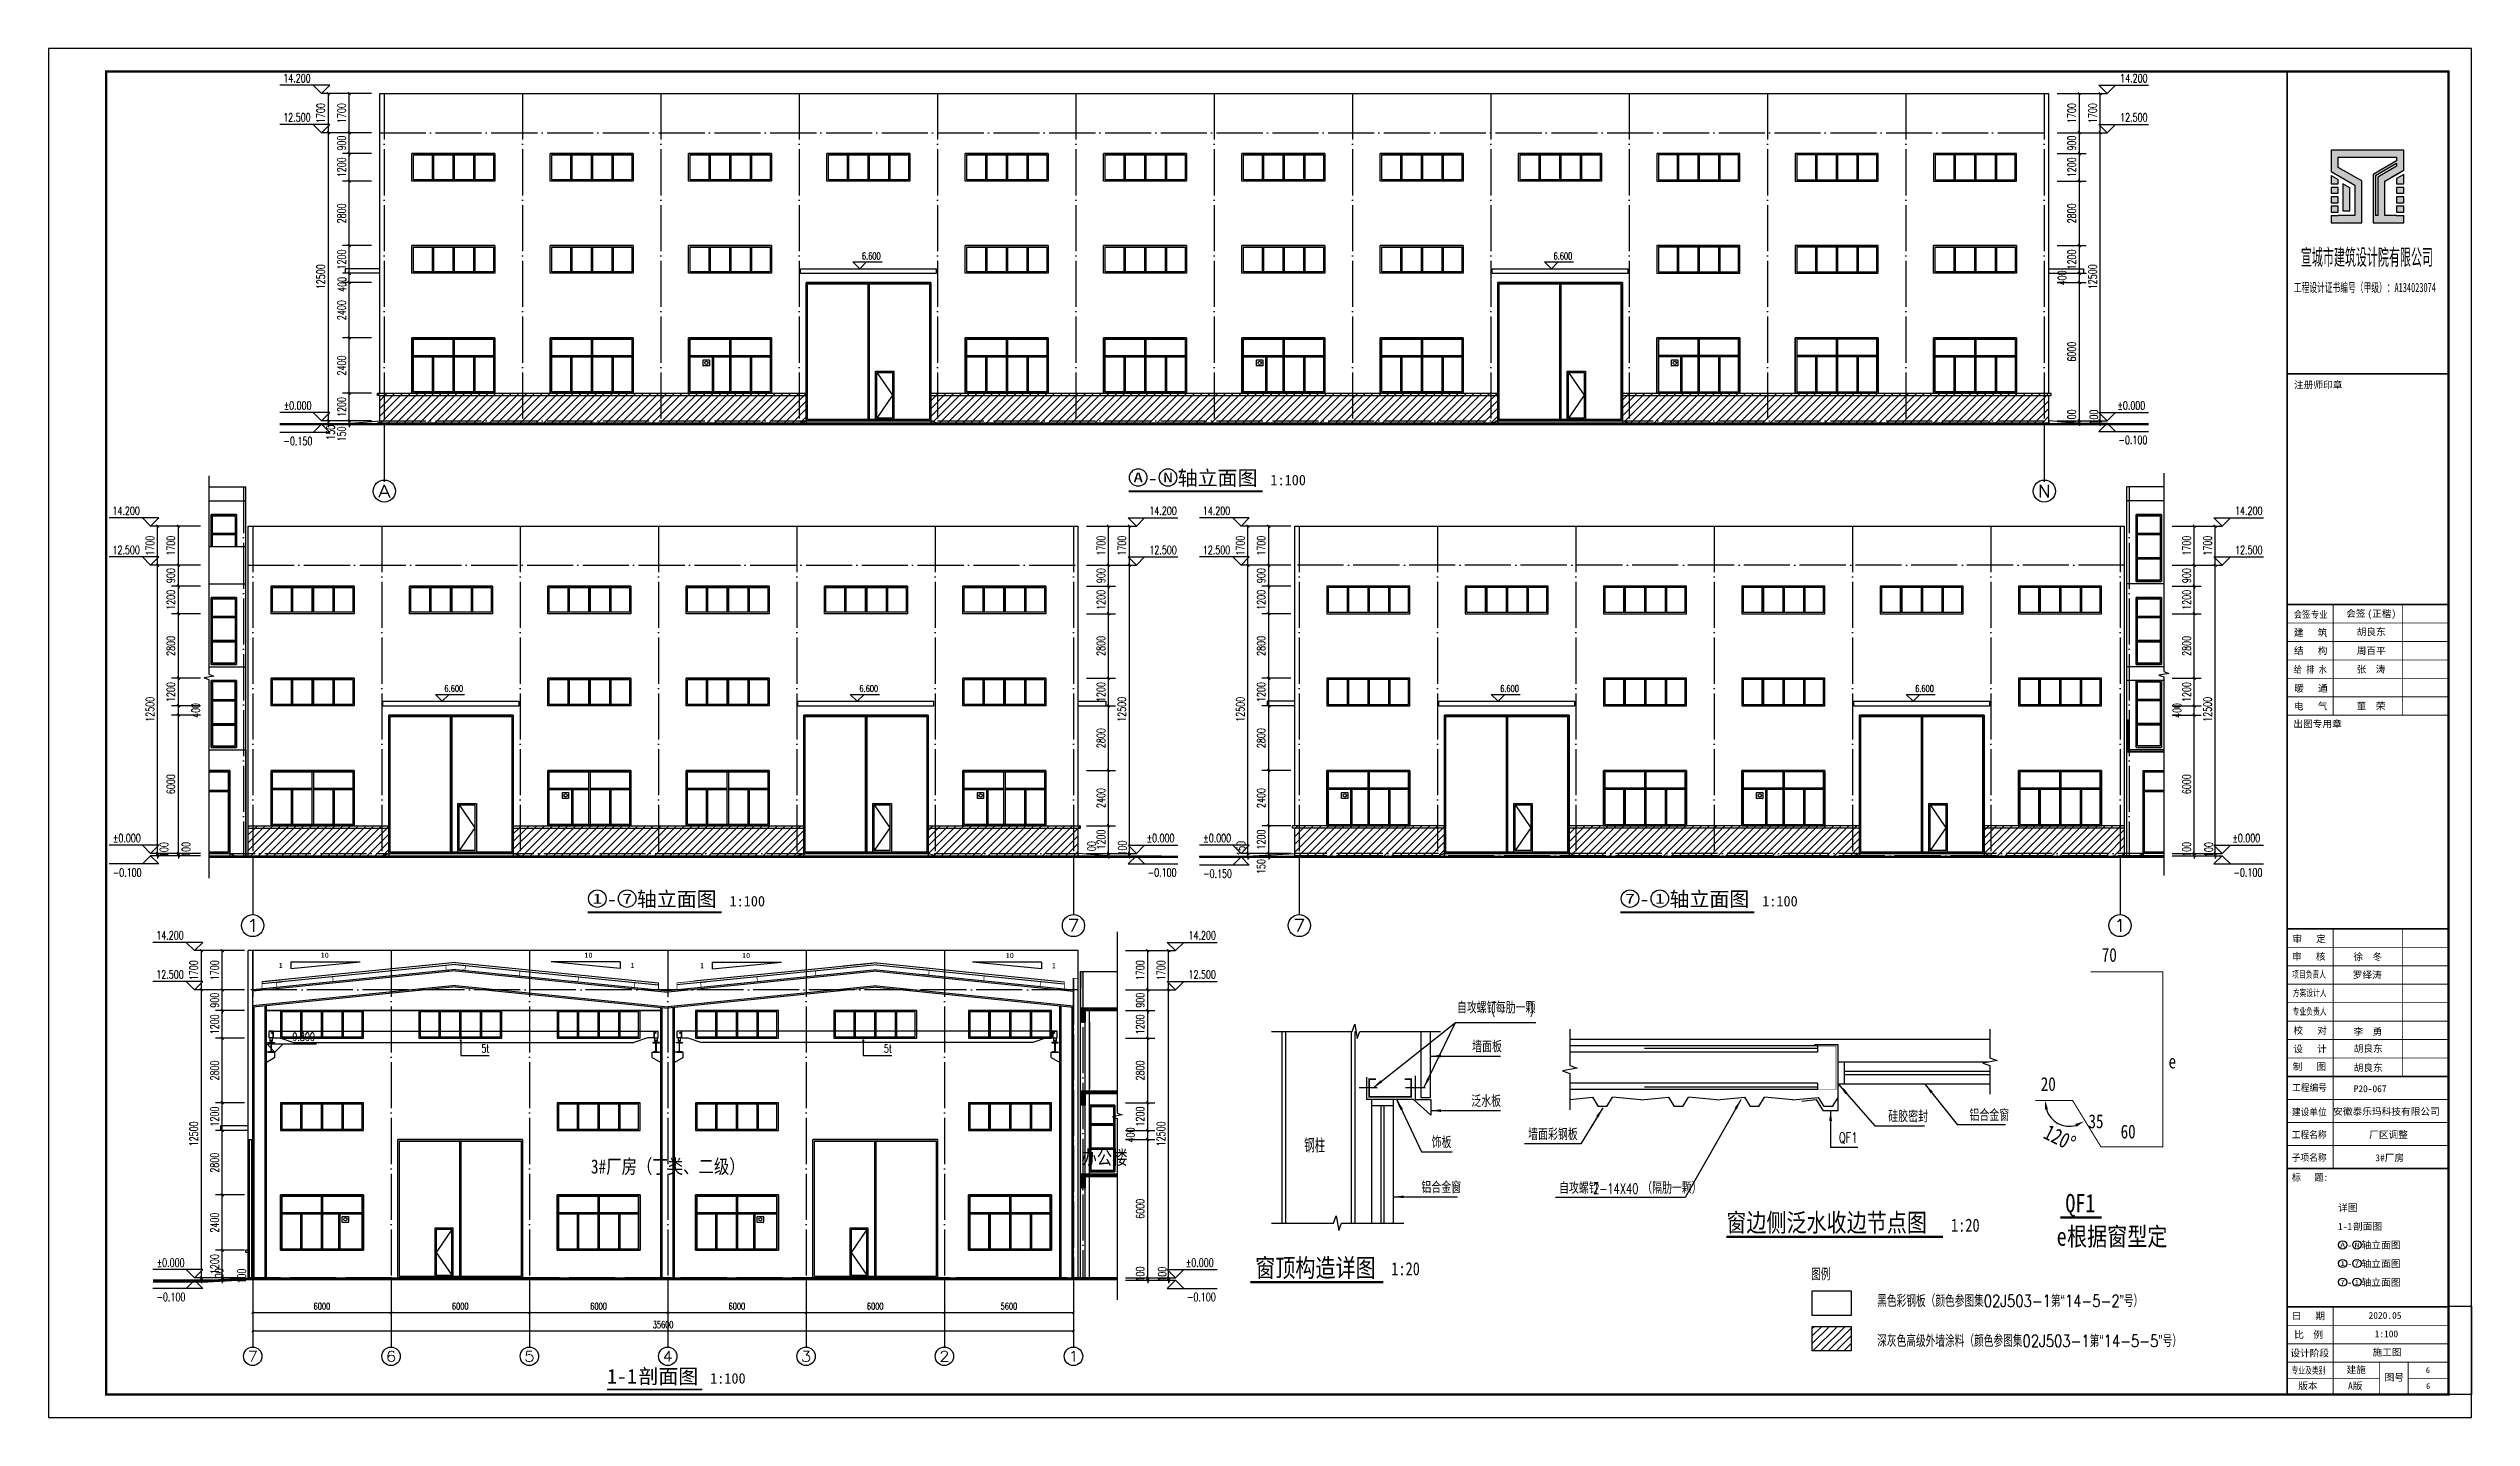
# Model space of a CAD drawing. Extents: x 683431 to 951238, y -788560 to -543702.
# Drawn here: x 683531 to 788631, y -788560 to -729160 of the extents above; entities that cross this region are included whole.
import ezdxf
from ezdxf.enums import TextEntityAlignment as Align

# ---------------------------------------------------------------- set-up
doc = ezdxf.new("R2010")
doc.units = 0
doc.header["$LTSCALE"] = 1000
doc.header["$MEASUREMENT"] = 0
for name, pattern in [('CENTER', [50.8, 31.75, -6.35, 6.35, -6.35]), ('DOTE', [2.42, 2, -0.2, 0.02, -0.2]), ('HIDDEN', [7.5, 5, -2.5])]:
    doc.linetypes.add(name, pattern=pattern)
for name, color, linetype in [('3', 3, 'CENTER'), ('AXIS', 3, 'Continuous'), ('AXIS_TEXT', 7, 'Continuous'), ('BZ_标准图框', 7, 'Continuous'), ('DIM_ELEV', 3, 'Continuous'), ('DIM_LEAD', 3, 'Continuous'), ('DIM_SYMB', 3, 'Continuous'), ('DOTE', 1, 'Continuous'), ('PUB_DIM', 3, 'Continuous'), ('PUB_HATCH', 23, 'Continuous'), ('PUB_TEXT', 3, 'Continuous'), ('PUB_TITLE', 4, 'Continuous'), ('RAIL', 163, 'Continuous'), ('TK(图框线)', 45, 'Continuous'), ('WALL', 7, 'Continuous'), ('WINDOW', 4, 'Continuous'), ('卫浴', 7, 'Continuous'), ('图层1', 4, 'Continuous'), ('梁柱', 3, 'Continuous')]:
    doc.layers.add(name, color=color, linetype=linetype)
doc.layers.add('VHSoft_barcode', color=7, linetype='Continuous', plot=False)
doc.styles.add('-宋体', font='', dxfattribs={"width": 0.8})
doc.styles.add('_TCH_AXIS', font='COMPLEX', dxfattribs={"bigfont": 'GBCBIG'})
doc.styles.add('_TCH_DIM', font='SIMPLEX', dxfattribs={"bigfont": 'GBCBIG'})
doc.styles.add('_TCH_DIM_T3', font='SIMPLEX', dxfattribs={"width": 0.705882, "bigfont": 'GBCBIG'})
doc.styles.add('COMPLEX', font='COMPLEX')
doc.styles.add('HT', font='')
doc.styles.add('hztxt', font='txt', dxfattribs={"height": 10, "bigfont": 'hztxt.shx'})
doc.styles.add('st', font='')
doc.styles.add('TESD', font='tssdeng.shx', dxfattribs={"width": 0.8, "bigfont": '_hztxt.shx'})
doc.styles.add('宋体', font='')
doc.styles.add('宋体(0.8)', font='', dxfattribs={"width": 0.8})
doc.styles.get('-宋体').set_extended_font_data('SimSun')
doc.styles.get('HT').set_extended_font_data('SimHei')
doc.styles.get('st').set_extended_font_data('SimSun')
doc.styles.get('宋体').set_extended_font_data('SimSun')
doc.styles.get('宋体(0.8)').set_extended_font_data('SimSun')
doc.dimstyles.new('_TCH_ARCH&&100', dxfattribs={"dimtxt": 297.5, "dimasz": 100, "dimexe": 250, "dimexo": 300, "dimgap": 126.25, "dimtad": 1, "dimdec": 0, "dimzin": 0, "dimdsep": 46, "dimtxsty": '_TCH_DIM_T3', "dimblk": 'ARCHTICK', "dimcen": 0.09, "dimazin": 2, "dimtfac": 1, "dimtdec": 0, "dimtix": 1, "dimtmove": 2, "dimatfit": 3, "dimfxl": 0, "dimtolj": 1, "dimtzin": 0, "dimarcsym": 0})
doc.dimstyles.new('_TCH_ARCH&&120', dxfattribs={"dimtxt": 357, "dimasz": 120, "dimexe": 300, "dimexo": 360, "dimgap": 151.5, "dimtad": 1, "dimdec": 0, "dimzin": 0, "dimdsep": 46, "dimtxsty": '_TCH_DIM_T3', "dimblk": 'ARCHTICK', "dimcen": 0.09, "dimazin": 2, "dimtfac": 1, "dimtdec": 0, "dimtix": 1, "dimtmove": 2, "dimatfit": 3, "dimfxl": 0, "dimtolj": 1, "dimtzin": 0, "dimarcsym": 0})
pattern_1 = [(45, (0, 0), (-168.3798, 168.3798), [])]

msp = doc.modelspace()

# ---------------------------------------------------------------- texts
at = {"layer": 'AXIS_TEXT', "style": '_TCH_AXIS'}
for s, width, p, p2 in [('A', 1.166667, (697827.3, -748638.3), (698370.4, -748638.3)), ('N', 1.105263, (769827.3, -748638.3), (770370.4, -748638.3)), ('1', 2.333333, (692119.1, -767485.4), (692662.2, -767485.4)), ('7', 1.5, (727719.1, -767485.4), (728262.2, -767485.4)), ('7', 1.5, (737512.9, -767485.4), (738056, -767485.4)), ('1', 2.333333, (773112.9, -767485.4), (773656, -767485.4))]:
    msp.add_text(s, height=543.1, dxfattribs=dict(at, width=width)).set_placement(p, p2, align=Align.FIT)
at = {"layer": 'PUB_TEXT'}
for s, height, style, width, p in [('14.200', 357, '_TCH_DIM', 0.705882, (693715.6, -730630.8)), ('14.200', 357, '_TCH_DIM', 0.705882, (773390.1, -730630.8)), ('12.500', 357, '_TCH_DIM', 0.705882, (693715.6, -732330.8)), ('12.500', 357, '_TCH_DIM', 0.705882, (773390.1, -732330.8)), ('6.600', 297.5, '_TCH_DIM', 0.705882, (718815.6, -738312.1)), ('6.600', 297.5, '_TCH_DIM', 0.705882, (748815.6, -738312.1)), ('%%P0.000', 357, '_TCH_DIM', 0.705882, (693733.6, -744830.8)), ('%%P0.000', 357, '_TCH_DIM', 0.705882, (773270.1, -744830.8)), ('-0.150', 357, '_TCH_DIM', 0.705882, (693726.4, -746372.8)), ('-0.100', 357, '_TCH_DIM', 0.705882, (773318.1, -746322.8)), ('14.200', 357, '_TCH_DIM', 0.705882, (686307.3, -749397.9)), ('14.200', 357, '_TCH_DIM', 0.705882, (731281.9, -749397.9)), ('14.200', 357, '_TCH_DIM', 0.705882, (733601.2, -749397.9)), ('14.200', 357, '_TCH_DIM', 0.705882, (778375.7, -749397.9)), ('12.500', 357, '_TCH_DIM', 0.705882, (686307.3, -751097.9)), ('12.500', 357, '_TCH_DIM', 0.705882, (731281.9, -751097.9)), ('12.500', 357, '_TCH_DIM', 0.705882, (733601.2, -751097.9)), ('12.500', 357, '_TCH_DIM', 0.705882, (778375.7, -751097.9)), ('6.600', 297.5, '_TCH_DIM', 0.705882, (700707.3, -757079.2)), ('6.600', 297.5, '_TCH_DIM', 0.705882, (718707.3, -757079.2)), ('6.600', 297.5, '_TCH_DIM', 0.705882, (746501.2, -757079.2)), ('6.600', 297.5, '_TCH_DIM', 0.705882, (764501.2, -757079.2)), ('%%P0.000', 357, '_TCH_DIM', 0.705882, (686325.3, -763597.9)), ('%%P0.000', 357, '_TCH_DIM', 0.705882, (731161.9, -763597.9)), ('%%P0.000', 357, '_TCH_DIM', 0.705882, (733619.2, -763597.9)), ('%%P0.000', 357, '_TCH_DIM', 0.705882, (778255.7, -763597.9)), ('-0.100', 357, '_TCH_DIM', 0.705882, (686318.1, -765089.9)), ('-0.100', 357, '_TCH_DIM', 0.705882, (731209.9, -765089.9)), ('-0.150', 357, '_TCH_DIM', 0.705882, (733612, -765139.9)), ('-0.100', 357, '_TCH_DIM', 0.705882, (778303.7, -765089.9)), ('14.200', 357, '_TCH_DIM', 0.705882, (688207.3, -767817.5)), ('14.200', 357, '_TCH_DIM', 0.705882, (732981.9, -767817.5)), ('12.500', 357, '_TCH_DIM', 0.705882, (688207.3, -769517.5)), ('12.500', 357, '_TCH_DIM', 0.705882, (732981.9, -769517.5)), ('9.800', 357, '_TCH_DIM', 0.705882, (694112.7, -772217.5)), ('5t', 357, '_TCH_DIM', 0.705882, (702307.5, -772726.1)), ('5t', 357, '_TCH_DIM', 0.705882, (719768.7, -772726.1)), ('3#厂房（丁类、二级）', 611.772, '宋体(0.8)', 0.8, (707057.4, -777973.6, 0.4)), ('办公楼', 611.77, '宋体(0.8)', 0.8, (728332.6, -777581.4)), ('%%P0.000', 357, '_TCH_DIM', 0.705882, (688225.3, -782017.5)), ('%%P0.000', 357, '_TCH_DIM', 0.705882, (732861.9, -782017.5)), ('图例', 525, 'hztxt', 0.8, (759981.8, -782609.7)), ('-0.100', 357, '_TCH_DIM', 0.705882, (688218.1, -783509.5)), ('-0.100', 357, '_TCH_DIM', 0.705882, (732909.9, -783509.5)), ('黑色彩钢板（颜色参图集02J503-1第“14-5-2”号）', 525, 'hztxt', 0.8, (762853, -783762.7)), ('深灰色高级外墙涂料（颜色参图集02J503-1第“14-5-5”号）', 525, 'hztxt', 0.8, (762853, -785497.3))]:
    msp.add_text(s, height=height, dxfattribs=dict(at, style=style, width=width)).set_placement(p)
at = {"layer": 'PUB_TEXT', "style": 'st', "width": 1.398438}
for s, p, p2 in [('A', (730583.8, -747989.8), (731011.4, -747989.8)), ('N', (731877.5, -747989.8), (732305.1, -747989.8)), ('1', (707123.3, -766260.3), (707550.9, -766260.3)), ('7', (708417, -766260.3), (708844.6, -766260.3)), ('7', (751915.4, -766260.3), (752343, -766260.3)), ('1', (753209, -766260.3), (753636.7, -766260.3))]:
    msp.add_text(s, height=427.7, dxfattribs=at).set_placement(p, p2, align=Align.FIT)
at = {"layer": 'PUB_TEXT'}
for s, height, style, p in [('-', 634.4, 'st', (731217.6, -748112)), ('轴立面图', 634.43, 'st', (732511.3, -748112)), ('1:100', 453.16, 'st', (736531.2, -748112)), ('-', 634.4, 'st', (707757.1, -766382.5)), ('轴立面图', 634.43, 'st', (709050.8, -766382.5)), ('1:100', 453.16, 'st', (713070.7, -766382.5)), ('-', 634.4, 'st', (752549.2, -766382.5)), ('轴立面图', 634.43, 'st', (753842.9, -766382.5)), ('1:100', 453.16, 'st', (757862.8, -766382.5)), ('1', 226.6, '宋体', (693515.8, -769052.8)), ('10', 226.58, '宋体', (695336.4, -768613.5)), ('10', 226.58, '宋体', (706774, -768613.5)), ('1', 226.6, '宋体', (708773, -769052.8)), ('1', 226.6, '宋体', (711790.8, -769065.3)), ('10', 226.58, '宋体', (713611.4, -768626)), ('10', 226.58, '宋体', (725049, -768626)), ('1', 226.6, '宋体', (727048, -769065.3)), ('1-1', 634.43, 'st', (707758.9, -787086.8)), ('剖面图', 634.43, 'st', (709119.9, -787086.8)), ('1:100', 453.16, 'st', (712229, -787086.8))]:
    msp.add_text(s, height=height, dxfattribs=dict(at, style=style)).set_placement(p)
at = {"layer": 'TK(图框线)'}
for s, height, style, p in [('3#厂房', 300, 'HT', (784458, -777440)), ('详图', 302.11, '宋体', (782841.2, -779609.2)), ('1-1', 302.11, '宋体', (782841.2, -780418.5)), ('剖面图', 302.11, '宋体', (783489.3, -780418.5)), ('轴立面图', 302.11, '宋体', (783857.2, -781227.8)), ('-', 302.1, '宋体', (783241.2, -781227.8)), ('-', 302.1, '宋体', (783241.2, -782037.2)), ('轴立面图', 302.11, '宋体', (783857.2, -782037.2)), ('-', 302.1, '宋体', (783241.2, -782846.5)), ('轴立面图', 302.11, '宋体', (783857.2, -782846.5))]:
    msp.add_text(s, height=height, dxfattribs=dict(at, style=style)).set_placement(p)
at = {"layer": 'TK(图框线)', "style": '宋体', "width": 1.398437}
for s, p, p2 in [('A', (782939.4, -781169.7), (783143, -781169.7)), ('1', (782939.4, -781979), (783143, -781979)), ('7', (783555.4, -781979), (783759.1, -781979)), ('N', (783555.4, -781169.7), (783759.1, -781169.7)), ('7', (782939.4, -782788.3), (783143, -782788.3)), ('1', (783555.4, -782788.3), (783759.1, -782788.3))]:
    msp.add_text(s, height=203.6, dxfattribs=at).set_placement(p, p2, align=Align.FIT)
at = {"layer": 'TK(图框线)', "style": '-宋体'}
for p in [(786739.4, -786632.8), (786748.1, -787324.3)]:
    msp.add_text('6', height=250, dxfattribs=at).set_placement(p, align=Align.CENTER)

# ---------------------------------------------------------------- blocks, each defined once
blk = doc.blocks.new('A$C56D42C6A')
for p, q in [((5526, 8290), (5526, 6363)), ((5796, 8290), (5796, 6363)), ((5796, 6363), (5526, 6363)), ((4928, 6089), (4843, 6304))]:
    blk.add_line(p, q)
at = {"color": 2}
blk.add_lwpolyline([(5363, 7008), (5363, 6319), (5813, 6319), (5813, 5869), (5309, 6319), (3968, 6319), (3968, 6969)], dxfattribs=at)
at = {"color": 8, "const_width": 40}
for points in [[(4269, 6660), (3741, 6660)], [(5656, 6660), (5079, 6660)]]:
    blk.add_lwpolyline(points, dxfattribs=at)
at = {"layer": 'PUB_DIM'}
for p, q in [((4150, 6660), (6530, 8547)), ((5616, 6660), (6530, 8547)), ((6530, 8547), (8850, 8547)), ((5813, 7575), (6413, 7575)), ((6413, 7575), (7827, 7575)), ((4843, 6304), (5545, 4807)), ((5813, 5998), (6413, 5998)), ((6413, 5998), (7827, 5998)), ((5545, 4807), (6436, 4807)), ((4730, 3504), (5618, 3504)), ((5618, 3504), (6585, 3504))]:
    blk.add_line(p, q, dxfattribs=at)
for points in [[(1204, 8290), (3537, 8290), (3614, 8500), (3688, 8080), (3762, 8290), (6096, 8290)], [(1204, 2742), (3004, 2742), (3081, 2952), (3155, 2532), (3229, 2742), (5030, 2742)]]:
    blk.add_lwpolyline(points, dxfattribs=at)
for points in [[(5813, 7575, 0, 80, 0), (6113, 7575, 0, 0, 0)], [(4150, 6660, 0, 80, 0), (4385, 6846, 0, 0, 0)], [(4843, 6304, 0, 80, 0), (4971, 6033, 0, 0, 0)], [(5616, 6660, 0, 80, 0), (5746, 6930, 0, 0, 0)], [(5813, 5998, 0, 80, 0), (6113, 5998, 0, 0, 0)], [(4730, 3504, 0, 80, 0), (5030, 3504, 0, 0, 0)]]:
    blk.add_lwpolyline(points, format="xyseb", dxfattribs=at)
at = {"layer": 'PUB_DIM', "const_width": 70}
blk.add_lwpolyline([(594, 1035), (4439, 1035)], dxfattribs=at)
at = {"layer": 'WINDOW'}
for p, q in [((4100, 6319), (4100, 2742)), ((4730, 6319), (4730, 2742)), ((4730, 6139), (4100, 6139)), ((4370, 6139), (4370, 2742)), ((4460, 6139), (4460, 2742))]:
    blk.add_line(p, q, dxfattribs=at)
at = {"layer": 'WINDOW', "const_width": 50}
blk.add_lwpolyline([(5054, 6908), (5250, 6908), (5250, 6397), (4033, 6397), (4033, 6908), (4230, 6908)], dxfattribs=at)
at = {"layer": '梁柱'}
for p, q in [((1504, 8290), (1504, 2742)), ((1612, 8290), (1612, 2742)), ((3512, 8290), (3512, 2742)), ((3620, 8290), (3620, 2742))]:
    blk.add_line(p, q, dxfattribs=at)
at = {"layer": 'PUB_TEXT', "style": '_TCH_DIM'}
for s, p in [('自攻螺钉', (6569, 8808)), ('每肋一颗', (7692, 8808)), ('墙面板', (7011, 7680)), ('泛水板', (6985, 6103)), ('饰板', (5839, 4912)), ('铝合金窗', (5542, 3609))]:
    blk.add_text(s, height=337.6, dxfattribs=at).set_placement(p)
at = {"layer": 'PUB_TEXT'}
for s, height, style, width, p in [('(', 298, '_TCH_DIM', 0.705882, (7552, 8808)), (')', 298, '_TCH_DIM', 0.705882, (8675, 8808)), ('钢柱', 400, 'TESD', 0.8, (2152, 4785)), ('窗顶构造详图', 531.6, '宋体', 0.8, (738, 1185)), ('1:20', 379.7, '宋体', 0.8, (4672, 1235))]:
    blk.add_text(s, height=height, dxfattribs=dict(at, style=style, width=width)).set_placement(p)
blk = doc.blocks.new('*X15')
at = {"color": 0}
for p, q in [((-66, 1315.875), (-66, 1315.875)), ((-66, 1315.75), (-66, 1315.75)), ((-66, 1315.625), (-66, 1315.625)), ((-66, 1315.5), (-66, 1315.5)), ((-66, 1315.375), (-66, 1315.375)), ((-66, 1315.25), (-66, 1315.25)), ((-66, 1315.125), (-66, 1315.125)), ((-66, 1315), (-66, 1315)), ((-66, 1314.875), (-66, 1314.875)), ((-66, 1314.75), (-66, 1314.75)), ((-66, 1314.625), (-66, 1314.625)), ((-66, 1314.5), (-66, 1314.5)), ((-66, 1314.375), (-66, 1314.375)), ((-66, 1314.25), (-66, 1314.25)), ((-66, 1314.125), (-66, 1314.125)), ((-66, 1314), (-66, 1314)), ((-66, 1313.875), (-66, 1313.875)), ((-66, 1313.75), (-66, 1313.75)), ((-66, 1313.625), (-66, 1313.625)), ((-66, 1313.5), (-66, 1313.5)), ((-66, 1313.375), (-66, 1313.375)), ((-66, 1313.25), (-66, 1313.25)), ((-66, 1313.125), (-66, 1313.125)), ((-66, 1313), (-66, 1313)), ((-66, 1312.875), (-66, 1312.875)), ((-66, 1312.75), (-66, 1312.75)), ((-66, 1312.625), (-66, 1312.625)), ((-66, 1312.5), (-66, 1312.5)), ((-66, 1312.375), (-66, 1312.375)), ((-66, 1312.25), (-66, 1312.25)), ((-66, 1312.125), (-66, 1312.125)), ((-66, 1312), (-66, 1312)), ((-66, 1311.875), (-66, 1311.875)), ((-66, 1311.75), (-66, 1311.75)), ((-66, 1311.625), (-66, 1311.625)), ((-66, 1311.5), (-66, 1311.5)), ((-66, 1311.375), (-66, 1311.375)), ((-66, 1311.25), (-66, 1311.25)), ((-66, 1311.125), (-66, 1311.125)), ((-66, 1311), (-66, 1311)), ((-66, 1310.875), (-66, 1310.875)), ((-66, 1310.75), (-66, 1310.75)), ((-66, 1310.625), (-66, 1310.625)), ((-66, 1310.5), (-66, 1310.5)), ((-66, 1310.375), (-66, 1310.375)), ((-66, 1310.25), (-66, 1310.25)), ((-66, 1310.125), (-66, 1310.125)), ((-66, 1310), (-66, 1310)), ((-65.96875, 1315.8125), (-65.96875, 1315.8125)), ((-65.96875, 1315.6875), (-65.96875, 1315.6875)), ((-65.96875, 1315.5625), (-65.96875, 1315.5625)), ((-65.96875, 1315.4375), (-65.96875, 1315.4375)), ((-65.96875, 1315.3125), (-65.96875, 1315.3125)), ((-65.96875, 1315.1875), (-65.96875, 1315.1875)), ((-65.96875, 1315.0625), (-65.96875, 1315.0625)), ((-65.96875, 1314.9375), (-65.96875, 1314.9375)), ((-65.96875, 1314.8125), (-65.96875, 1314.8125)), ((-65.96875, 1314.6875), (-65.96875, 1314.6875)), ((-65.96875, 1314.5625), (-65.96875, 1314.5625)), ((-65.96875, 1314.4375), (-65.96875, 1314.4375)), ((-65.96875, 1314.3125), (-65.96875, 1314.3125)), ((-65.96875, 1314.1875), (-65.96875, 1314.1875)), ((-65.96875, 1314.0625), (-65.96875, 1314.0625)), ((-65.96875, 1313.9375), (-65.96875, 1313.9375)), ((-65.96875, 1313.8125), (-65.96875, 1313.8125)), ((-65.96875, 1313.6875), (-65.96875, 1313.6875)), ((-65.96875, 1313.5625), (-65.96875, 1313.5625)), ((-65.96875, 1313.4375), (-65.96875, 1313.4375)), ((-65.96875, 1313.3125), (-65.96875, 1313.3125)), ((-65.96875, 1313.1875), (-65.96875, 1313.1875)), ((-65.96875, 1313.0625), (-65.96875, 1313.0625)), ((-65.96875, 1312.9375), (-65.96875, 1312.9375)), ((-65.96875, 1312.8125), (-65.96875, 1312.8125)), ((-65.96875, 1312.6875), (-65.96875, 1312.6875)), ((-65.96875, 1312.5625), (-65.96875, 1312.5625)), ((-65.96875, 1312.4375), (-65.96875, 1312.4375)), ((-65.96875, 1312.3125), (-65.96875, 1312.3125)), ((-65.96875, 1312.1875), (-65.96875, 1312.1875)), ((-65.96875, 1312.0625), (-65.96875, 1312.0625)), ((-65.96875, 1311.9375), (-65.96875, 1311.9375)), ((-65.96875, 1311.8125), (-65.96875, 1311.8125)), ((-65.96875, 1311.6875), (-65.96875, 1311.6875)), ((-65.96875, 1311.5625), (-65.96875, 1311.5625)), ((-65.96875, 1311.4375), (-65.96875, 1311.4375)), ((-65.96875, 1311.3125), (-65.96875, 1311.3125)), ((-65.96875, 1311.1875), (-65.96875, 1311.1875)), ((-65.96875, 1311.0625), (-65.96875, 1311.0625)), ((-65.96875, 1310.9375), (-65.96875, 1310.9375)), ((-65.96875, 1310.8125), (-65.96875, 1310.8125)), ((-65.96875, 1310.6875), (-65.96875, 1310.6875)), ((-65.96875, 1310.5625), (-65.96875, 1310.5625)), ((-65.96875, 1310.4375), (-65.96875, 1310.4375)), ((-65.96875, 1310.3125), (-65.96875, 1310.3125)), ((-65.96875, 1310.1875), (-65.96875, 1310.1875)), ((-65.96875, 1310.0625), (-65.96875, 1310.0625)), ((-65.96875, 1309.9375), (-65.96875, 1309.9375)), ((-65.9375, 1315.875), (-65.9375, 1315.875)), ((-65.9375, 1315.75), (-65.9375, 1315.75)), ((-65.9375, 1315.625), (-65.9375, 1315.625)), ((-65.9375, 1315.5), (-65.9375, 1315.5)), ((-65.9375, 1315.375), (-65.9375, 1315.375)), ((-65.9375, 1315.25), (-65.9375, 1315.25)), ((-65.9375, 1315.125), (-65.9375, 1315.125)), ((-65.9375, 1315), (-65.9375, 1315)), ((-65.9375, 1314.875), (-65.9375, 1314.875)), ((-65.9375, 1314.75), (-65.9375, 1314.75)), ((-65.9375, 1314.625), (-65.9375, 1314.625)), ((-65.9375, 1314.5), (-65.9375, 1314.5)), ((-65.9375, 1314.375), (-65.9375, 1314.375)), ((-65.9375, 1314.25), (-65.9375, 1314.25)), ((-65.9375, 1314.125), (-65.9375, 1314.125)), ((-65.9375, 1314), (-65.9375, 1314)), ((-65.9375, 1313.875), (-65.9375, 1313.875)), ((-65.9375, 1313.75), (-65.9375, 1313.75)), ((-65.9375, 1313.625), (-65.9375, 1313.625)), ((-65.9375, 1313.5), (-65.9375, 1313.5)), ((-65.9375, 1313.375), (-65.9375, 1313.375)), ((-65.9375, 1313.25), (-65.9375, 1313.25)), ((-65.9375, 1313.125), (-65.9375, 1313.125)), ((-65.9375, 1313), (-65.9375, 1313)), ((-65.9375, 1312.875), (-65.9375, 1312.875)), ((-65.9375, 1312.75), (-65.9375, 1312.75)), ((-65.9375, 1312.625), (-65.9375, 1312.625)), ((-65.9375, 1312.5), (-65.9375, 1312.5)), ((-65.9375, 1312.375), (-65.9375, 1312.375)), ((-65.9375, 1312.25), (-65.9375, 1312.25)), ((-65.9375, 1312.125), (-65.9375, 1312.125)), ((-65.9375, 1312), (-65.9375, 1312)), ((-65.9375, 1311.875), (-65.9375, 1311.875)), ((-65.9375, 1311.75), (-65.9375, 1311.75)), ((-65.9375, 1311.625), (-65.9375, 1311.625)), ((-65.9375, 1311.5), (-65.9375, 1311.5)), ((-65.9375, 1311.375), (-65.9375, 1311.375)), ((-65.9375, 1311.25), (-65.9375, 1311.25)), ((-65.9375, 1311.125), (-65.9375, 1311.125)), ((-65.9375, 1311), (-65.9375, 1311)), ((-65.9375, 1310.875), (-65.9375, 1310.875)), ((-65.9375, 1310.75), (-65.9375, 1310.75)), ((-65.9375, 1310.625), (-65.9375, 1310.625)), ((-65.9375, 1310.5), (-65.9375, 1310.5)), ((-65.9375, 1310.375), (-65.9375, 1310.375)), ((-65.9375, 1310.25), (-65.9375, 1310.25)), ((-65.9375, 1310.125), (-65.9375, 1310.125)), ((-65.9375, 1310), (-65.9375, 1310)), ((-65.90625, 1315.8125), (-65.90625, 1315.8125)), ((-65.90625, 1315.6875), (-65.90625, 1315.6875)), ((-65.90625, 1315.5625), (-65.90625, 1315.5625)), ((-65.90625, 1315.4375), (-65.90625, 1315.4375)), ((-65.90625, 1315.3125), (-65.90625, 1315.3125)), ((-65.90625, 1315.1875), (-65.90625, 1315.1875)), ((-65.90625, 1315.0625), (-65.90625, 1315.0625)), ((-65.90625, 1314.9375), (-65.90625, 1314.9375)), ((-65.90625, 1314.8125), (-65.90625, 1314.8125)), ((-65.90625, 1314.6875), (-65.90625, 1314.6875)), ((-65.90625, 1314.5625), (-65.90625, 1314.5625)), ((-65.90625, 1314.4375), (-65.90625, 1314.4375)), ((-65.90625, 1314.3125), (-65.90625, 1314.3125)), ((-65.90625, 1314.1875), (-65.90625, 1314.1875)), ((-65.90625, 1314.0625), (-65.90625, 1314.0625)), ((-65.90625, 1313.9375), (-65.90625, 1313.9375)), ((-65.90625, 1313.8125), (-65.90625, 1313.8125)), ((-65.90625, 1313.6875), (-65.90625, 1313.6875)), ((-65.90625, 1313.5625), (-65.90625, 1313.5625)), ((-65.90625, 1313.4375), (-65.90625, 1313.4375)), ((-65.90625, 1313.3125), (-65.90625, 1313.3125)), ((-65.90625, 1313.1875), (-65.90625, 1313.1875)), ((-65.90625, 1313.0625), (-65.90625, 1313.0625)), ((-65.90625, 1312.9375), (-65.90625, 1312.9375)), ((-65.90625, 1312.8125), (-65.90625, 1312.8125)), ((-65.90625, 1312.6875), (-65.90625, 1312.6875)), ((-65.90625, 1312.5625), (-65.90625, 1312.5625)), ((-65.90625, 1312.4375), (-65.90625, 1312.4375)), ((-65.90625, 1312.3125), (-65.90625, 1312.3125)), ((-65.90625, 1312.1875), (-65.90625, 1312.1875)), ((-65.90625, 1312.0625), (-65.90625, 1312.0625)), ((-65.90625, 1311.9375), (-65.90625, 1311.9375)), ((-65.90625, 1311.8125), (-65.90625, 1311.8125)), ((-65.90625, 1311.6875), (-65.90625, 1311.6875)), ((-65.90625, 1311.5625), (-65.90625, 1311.5625)), ((-65.90625, 1311.4375), (-65.90625, 1311.4375)), ((-65.90625, 1311.3125), (-65.90625, 1311.3125)), ((-65.90625, 1311.1875), (-65.90625, 1311.1875)), ((-65.90625, 1311.0625), (-65.90625, 1311.0625)), ((-65.90625, 1310.9375), (-65.90625, 1310.9375)), ((-65.90625, 1310.8125), (-65.90625, 1310.8125)), ((-65.90625, 1310.6875), (-65.90625, 1310.6875)), ((-65.90625, 1310.5625), (-65.90625, 1310.5625)), ((-65.90625, 1310.4375), (-65.90625, 1310.4375)), ((-65.90625, 1310.3125), (-65.90625, 1310.3125)), ((-65.90625, 1310.1875), (-65.90625, 1310.1875)), ((-65.90625, 1310.0625), (-65.90625, 1310.0625)), ((-65.90625, 1309.9375), (-65.90625, 1309.9375)), ((-65.875, 1315.875), (-65.875, 1315.875)), ((-65.875, 1315.75), (-65.875, 1315.75)), ((-65.875, 1315.625), (-65.875, 1315.625)), ((-65.875, 1315.5), (-65.875, 1315.5)), ((-65.875, 1315.375), (-65.875, 1315.375)), ((-65.875, 1315.25), (-65.875, 1315.25)), ((-65.875, 1315.125), (-65.875, 1315.125)), ((-65.875, 1315), (-65.875, 1315)), ((-65.875, 1314.875), (-65.875, 1314.875)), ((-65.875, 1314.75), (-65.875, 1314.75)), ((-65.875, 1314.625), (-65.875, 1314.625)), ((-65.875, 1314.5), (-65.875, 1314.5)), ((-65.875, 1314.375), (-65.875, 1314.375)), ((-65.875, 1314.25), (-65.875, 1314.25)), ((-65.875, 1314.125), (-65.875, 1314.125)), ((-65.875, 1314), (-65.875, 1314)), ((-65.875, 1313.875), (-65.875, 1313.875)), ((-65.875, 1313.75), (-65.875, 1313.75)), ((-65.875, 1313.625), (-65.875, 1313.625)), ((-65.875, 1313.5), (-65.875, 1313.5)), ((-65.875, 1313.375), (-65.875, 1313.375)), ((-65.875, 1313.25), (-65.875, 1313.25)), ((-65.875, 1313.125), (-65.875, 1313.125)), ((-65.875, 1313), (-65.875, 1313)), ((-65.875, 1312.875), (-65.875, 1312.875)), ((-65.875, 1312.75), (-65.875, 1312.75)), ((-65.875, 1312.625), (-65.875, 1312.625)), ((-65.875, 1312.5), (-65.875, 1312.5)), ((-65.875, 1312.375), (-65.875, 1312.375)), ((-65.875, 1312.25), (-65.875, 1312.25)), ((-65.875, 1312.125), (-65.875, 1312.125)), ((-65.875, 1312), (-65.875, 1312)), ((-65.875, 1311.875), (-65.875, 1311.875)), ((-65.875, 1311.75), (-65.875, 1311.75)), ((-65.875, 1311.625), (-65.875, 1311.625)), ((-65.875, 1311.5), (-65.875, 1311.5)), ((-65.875, 1311.375), (-65.875, 1311.375)), ((-65.875, 1311.25), (-65.875, 1311.25)), ((-65.875, 1311.125), (-65.875, 1311.125)), ((-65.875, 1311), (-65.875, 1311)), ((-65.875, 1310.875), (-65.875, 1310.875)), ((-65.875, 1310.75), (-65.875, 1310.75)), ((-65.875, 1310.625), (-65.875, 1310.625)), ((-65.875, 1310.5), (-65.875, 1310.5)), ((-65.875, 1310.375), (-65.875, 1310.375)), ((-65.875, 1310.25), (-65.875, 1310.25)), ((-65.875, 1310.125), (-65.875, 1310.125)), ((-65.875, 1310), (-65.875, 1310)), ((-65.84375, 1315.8125), (-65.84375, 1315.8125)), ((-65.84375, 1315.6875), (-65.84375, 1315.6875)), ((-65.84375, 1315.5625), (-65.84375, 1315.5625)), ((-65.84375, 1315.4375), (-65.84375, 1315.4375)), ((-65.84375, 1315.3125), (-65.84375, 1315.3125)), ((-65.84375, 1315.1875), (-65.84375, 1315.1875)), ((-65.84375, 1315.0625), (-65.84375, 1315.0625)), ((-65.84375, 1314.9375), (-65.84375, 1314.9375)), ((-65.84375, 1314.8125), (-65.84375, 1314.8125)), ((-65.84375, 1314.6875), (-65.84375, 1314.6875)), ((-65.84375, 1314.5625), (-65.84375, 1314.5625)), ((-65.84375, 1314.4375), (-65.84375, 1314.4375)), ((-65.84375, 1314.3125), (-65.84375, 1314.3125)), ((-65.84375, 1314.1875), (-65.84375, 1314.1875)), ((-65.84375, 1314.0625), (-65.84375, 1314.0625)), ((-65.84375, 1313.9375), (-65.84375, 1313.9375)), ((-65.84375, 1313.8125), (-65.84375, 1313.8125)), ((-65.84375, 1313.6875), (-65.84375, 1313.6875)), ((-65.84375, 1313.5625), (-65.84375, 1313.5625)), ((-65.84375, 1313.4375), (-65.84375, 1313.4375)), ((-65.84375, 1313.3125), (-65.84375, 1313.3125)), ((-65.84375, 1313.1875), (-65.84375, 1313.1875)), ((-65.84375, 1313.0625), (-65.84375, 1313.0625)), ((-65.84375, 1312.9375), (-65.84375, 1312.9375)), ((-65.84375, 1312.8125), (-65.84375, 1312.8125)), ((-65.84375, 1312.6875), (-65.84375, 1312.6875)), ((-65.84375, 1312.5625), (-65.84375, 1312.5625)), ((-65.84375, 1312.4375), (-65.84375, 1312.4375)), ((-65.84375, 1312.3125), (-65.84375, 1312.3125)), ((-65.84375, 1312.1875), (-65.84375, 1312.1875)), ((-65.84375, 1312.0625), (-65.84375, 1312.0625)), ((-65.84375, 1311.9375), (-65.84375, 1311.9375)), ((-65.84375, 1311.8125), (-65.84375, 1311.8125)), ((-65.84375, 1311.6875), (-65.84375, 1311.6875)), ((-65.84375, 1311.5625), (-65.84375, 1311.5625)), ((-65.84375, 1311.4375), (-65.84375, 1311.4375)), ((-65.84375, 1311.3125), (-65.84375, 1311.3125)), ((-65.84375, 1311.1875), (-65.84375, 1311.1875)), ((-65.84375, 1311.0625), (-65.84375, 1311.0625)), ((-65.84375, 1310.9375), (-65.84375, 1310.9375)), ((-65.84375, 1310.8125), (-65.84375, 1310.8125)), ((-65.84375, 1310.6875), (-65.84375, 1310.6875)), ((-65.84375, 1310.5625), (-65.84375, 1310.5625)), ((-65.84375, 1310.4375), (-65.84375, 1310.4375)), ((-65.84375, 1310.3125), (-65.84375, 1310.3125)), ((-65.84375, 1310.1875), (-65.84375, 1310.1875)), ((-65.84375, 1310.0625), (-65.84375, 1310.0625)), ((-65.8125, 1315.875), (-65.8125, 1315.875)), ((-65.8125, 1315.75), (-65.8125, 1315.75)), ((-65.8125, 1315.625), (-65.8125, 1315.625)), ((-65.8125, 1315.5), (-65.8125, 1315.5)), ((-65.8125, 1315.375), (-65.8125, 1315.375)), ((-65.8125, 1315.25), (-65.8125, 1315.25)), ((-65.8125, 1315.125), (-65.8125, 1315.125)), ((-65.8125, 1315), (-65.8125, 1315)), ((-65.8125, 1314.875), (-65.8125, 1314.875)), ((-65.8125, 1314.75), (-65.8125, 1314.75)), ((-65.8125, 1314.625), (-65.8125, 1314.625)), ((-65.8125, 1314.5), (-65.8125, 1314.5)), ((-65.8125, 1314.375), (-65.8125, 1314.375)), ((-65.8125, 1314.25), (-65.8125, 1314.25)), ((-65.8125, 1314.125), (-65.8125, 1314.125)), ((-65.8125, 1314), (-65.8125, 1314)), ((-65.8125, 1313.875), (-65.8125, 1313.875)), ((-65.8125, 1313.75), (-65.8125, 1313.75)), ((-65.8125, 1313.625), (-65.8125, 1313.625)), ((-65.8125, 1313.5), (-65.8125, 1313.5)), ((-65.8125, 1313.375), (-65.8125, 1313.375)), ((-65.8125, 1313.25), (-65.8125, 1313.25)), ((-65.8125, 1313.125), (-65.8125, 1313.125)), ((-65.8125, 1313), (-65.8125, 1313)), ((-65.8125, 1312.875), (-65.8125, 1312.875)), ((-65.8125, 1312.75), (-65.8125, 1312.75)), ((-65.8125, 1312.625), (-65.8125, 1312.625)), ((-65.8125, 1312.5), (-65.8125, 1312.5)), ((-65.8125, 1312.375), (-65.8125, 1312.375)), ((-65.8125, 1312.25), (-65.8125, 1312.25)), ((-65.8125, 1312.125), (-65.8125, 1312.125)), ((-65.8125, 1312), (-65.8125, 1312)), ((-65.8125, 1311.875), (-65.8125, 1311.875)), ((-65.8125, 1311.75), (-65.8125, 1311.75)), ((-65.8125, 1311.625), (-65.8125, 1311.625)), ((-65.8125, 1311.5), (-65.8125, 1311.5)), ((-65.8125, 1311.375), (-65.8125, 1311.375)), ((-65.8125, 1311.25), (-65.8125, 1311.25)), ((-65.8125, 1311.125), (-65.8125, 1311.125)), ((-65.8125, 1311), (-65.8125, 1311)), ((-65.8125, 1310.875), (-65.8125, 1310.875)), ((-65.8125, 1310.75), (-65.8125, 1310.75)), ((-65.8125, 1310.625), (-65.8125, 1310.625)), ((-65.8125, 1310.5), (-65.8125, 1310.5)), ((-65.8125, 1310.375), (-65.8125, 1310.375)), ((-65.8125, 1310.25), (-65.8125, 1310.25)), ((-65.8125, 1310.125), (-65.8125, 1310.125)), ((-65.8125, 1310), (-65.8125, 1310)), ((-65.78125, 1315.8125), (-65.78125, 1315.8125)), ((-65.78125, 1315.6875), (-65.78125, 1315.6875)), ((-65.78125, 1315.5625), (-65.78125, 1315.5625)), ((-65.78125, 1315.4375), (-65.78125, 1315.4375)), ((-65.78125, 1315.3125), (-65.78125, 1315.3125)), ((-65.78125, 1315.1875), (-65.78125, 1315.1875)), ((-65.78125, 1315.0625), (-65.78125, 1315.0625)), ((-65.78125, 1314.9375), (-65.78125, 1314.9375)), ((-65.78125, 1314.8125), (-65.78125, 1314.8125)), ((-65.78125, 1314.6875), (-65.78125, 1314.6875)), ((-65.78125, 1314.5625), (-65.78125, 1314.5625)), ((-65.78125, 1314.4375), (-65.78125, 1314.4375)), ((-65.78125, 1314.3125), (-65.78125, 1314.3125)), ((-65.78125, 1314.1875), (-65.78125, 1314.1875)), ((-65.78125, 1314.0625), (-65.78125, 1314.0625)), ((-65.78125, 1313.9375), (-65.78125, 1313.9375)), ((-65.78125, 1313.8125), (-65.78125, 1313.8125)), ((-65.78125, 1313.6875), (-65.78125, 1313.6875)), ((-65.78125, 1313.5625), (-65.78125, 1313.5625)), ((-65.78125, 1313.4375), (-65.78125, 1313.4375)), ((-65.78125, 1313.3125), (-65.78125, 1313.3125)), ((-65.78125, 1313.1875), (-65.78125, 1313.1875)), ((-65.78125, 1313.0625), (-65.78125, 1313.0625)), ((-65.78125, 1312.9375), (-65.78125, 1312.9375)), ((-65.78125, 1312.8125), (-65.78125, 1312.8125)), ((-65.78125, 1312.6875), (-65.78125, 1312.6875)), ((-65.78125, 1312.5625), (-65.78125, 1312.5625)), ((-65.78125, 1312.4375), (-65.78125, 1312.4375)), ((-65.78125, 1312.3125), (-65.78125, 1312.3125)), ((-65.78125, 1312.1875), (-65.78125, 1312.1875)), ((-65.78125, 1312.0625), (-65.78125, 1312.0625)), ((-65.78125, 1311.9375), (-65.78125, 1311.9375)), ((-65.78125, 1311.8125), (-65.78125, 1311.8125)), ((-65.78125, 1311.6875), (-65.78125, 1311.6875)), ((-65.78125, 1311.5625), (-65.78125, 1311.5625)), ((-65.78125, 1311.4375), (-65.78125, 1311.4375)), ((-65.78125, 1311.3125), (-65.78125, 1311.3125)), ((-65.78125, 1311.1875), (-65.78125, 1311.1875)), ((-65.78125, 1311.0625), (-65.78125, 1311.0625)), ((-65.78125, 1310.9375), (-65.78125, 1310.9375)), ((-65.78125, 1310.8125), (-65.78125, 1310.8125)), ((-65.78125, 1310.6875), (-65.78125, 1310.6875)), ((-65.78125, 1310.5625), (-65.78125, 1310.5625)), ((-65.78125, 1310.4375), (-65.78125, 1310.4375)), ((-65.78125, 1310.3125), (-65.78125, 1310.3125)), ((-65.78125, 1310.1875), (-65.78125, 1310.1875)), ((-65.78125, 1310.0625), (-65.78125, 1310.0625)), ((-65.75, 1315.875), (-65.75, 1315.875)), ((-65.75, 1315.75), (-65.75, 1315.75)), ((-65.75, 1315.625), (-65.75, 1315.625)), ((-65.75, 1315.5), (-65.75, 1315.5)), ((-65.75, 1315.375), (-65.75, 1315.375)), ((-65.75, 1315.25), (-65.75, 1315.25)), ((-65.75, 1315.125), (-65.75, 1315.125)), ((-65.75, 1315), (-65.75, 1315)), ((-65.75, 1314.875), (-65.75, 1314.875)), ((-65.75, 1314.75), (-65.75, 1314.75)), ((-65.75, 1314.625), (-65.75, 1314.625)), ((-65.75, 1314.5), (-65.75, 1314.5)), ((-65.75, 1314.375), (-65.75, 1314.375)), ((-65.75, 1314.25), (-65.75, 1314.25)), ((-65.75, 1314.125), (-65.75, 1314.125)), ((-65.75, 1314), (-65.75, 1314)), ((-65.75, 1313.875), (-65.75, 1313.875)), ((-65.75, 1313.75), (-65.75, 1313.75)), ((-65.75, 1313.625), (-65.75, 1313.625)), ((-65.75, 1313.5), (-65.75, 1313.5)), ((-65.75, 1313.375), (-65.75, 1313.375)), ((-65.75, 1313.25), (-65.75, 1313.25)), ((-65.75, 1313.125), (-65.75, 1313.125)), ((-65.75, 1313), (-65.75, 1313)), ((-65.75, 1312.875), (-65.75, 1312.875)), ((-65.75, 1312.75), (-65.75, 1312.75)), ((-65.75, 1312.625), (-65.75, 1312.625)), ((-65.75, 1312.5), (-65.75, 1312.5)), ((-65.75, 1312.375), (-65.75, 1312.375)), ((-65.75, 1312.25), (-65.75, 1312.25)), ((-65.75, 1312.125), (-65.75, 1312.125)), ((-65.75, 1312), (-65.75, 1312)), ((-65.75, 1311.875), (-65.75, 1311.875)), ((-65.75, 1311.75), (-65.75, 1311.75)), ((-65.75, 1311.625), (-65.75, 1311.625)), ((-65.75, 1311.5), (-65.75, 1311.5)), ((-65.75, 1311.375), (-65.75, 1311.375)), ((-65.75, 1311.25), (-65.75, 1311.25)), ((-65.75, 1311.125), (-65.75, 1311.125)), ((-65.75, 1311), (-65.75, 1311)), ((-65.75, 1310.875), (-65.75, 1310.875)), ((-65.75, 1310.75), (-65.75, 1310.75)), ((-65.75, 1310.625), (-65.75, 1310.625)), ((-65.75, 1310.5), (-65.75, 1310.5)), ((-65.75, 1310.375), (-65.75, 1310.375)), ((-65.75, 1310.25), (-65.75, 1310.25)), ((-65.75, 1310.125), (-65.75, 1310.125)), ((-65.75, 1310), (-65.75, 1310)), ((-65.71875, 1315.8125), (-65.71875, 1315.8125)), ((-65.71875, 1315.6875), (-65.71875, 1315.6875)), ((-65.71875, 1315.5625), (-65.71875, 1315.5625)), ((-65.71875, 1315.4375), (-65.71875, 1315.4375)), ((-65.71875, 1315.3125), (-65.71875, 1315.3125)), ((-65.71875, 1315.1875), (-65.71875, 1315.1875)), ((-65.71875, 1315.0625), (-65.71875, 1315.0625)), ((-65.71875, 1314.9375), (-65.71875, 1314.9375)), ((-65.71875, 1314.8125), (-65.71875, 1314.8125)), ((-65.71875, 1314.6875), (-65.71875, 1314.6875)), ((-65.71875, 1314.5625), (-65.71875, 1314.5625)), ((-65.71875, 1314.4375), (-65.71875, 1314.4375)), ((-65.71875, 1314.3125), (-65.71875, 1314.3125)), ((-65.71875, 1314.1875), (-65.71875, 1314.1875)), ((-65.71875, 1314.0625), (-65.71875, 1314.0625)), ((-65.71875, 1313.9375), (-65.71875, 1313.9375)), ((-65.71875, 1313.8125), (-65.71875, 1313.8125)), ((-65.71875, 1313.6875), (-65.71875, 1313.6875)), ((-65.71875, 1313.5625), (-65.71875, 1313.5625)), ((-65.71875, 1313.4375), (-65.71875, 1313.4375)), ((-65.71875, 1313.3125), (-65.71875, 1313.3125)), ((-65.71875, 1313.1875), (-65.71875, 1313.1875)), ((-65.71875, 1313.0625), (-65.71875, 1313.0625)), ((-65.71875, 1312.9375), (-65.71875, 1312.9375)), ((-65.71875, 1312.8125), (-65.71875, 1312.8125)), ((-65.71875, 1312.6875), (-65.71875, 1312.6875)), ((-65.71875, 1312.5625), (-65.71875, 1312.5625)), ((-65.71875, 1312.4375), (-65.71875, 1312.4375)), ((-65.71875, 1312.3125), (-65.71875, 1312.3125)), ((-65.71875, 1312.1875), (-65.71875, 1312.1875)), ((-65.71875, 1312.0625), (-65.71875, 1312.0625)), ((-65.71875, 1311.9375), (-65.71875, 1311.9375)), ((-65.71875, 1311.8125), (-65.71875, 1311.8125)), ((-65.71875, 1311.6875), (-65.71875, 1311.6875)), ((-65.71875, 1311.5625), (-65.71875, 1311.5625)), ((-65.71875, 1311.4375), (-65.71875, 1311.4375)), ((-65.71875, 1311.3125), (-65.71875, 1311.3125)), ((-65.71875, 1311.1875), (-65.71875, 1311.1875)), ((-65.71875, 1311.0625), (-65.71875, 1311.0625)), ((-65.71875, 1310.9375), (-65.71875, 1310.9375)), ((-65.71875, 1310.8125), (-65.71875, 1310.8125)), ((-65.71875, 1310.6875), (-65.71875, 1310.6875)), ((-65.71875, 1310.5625), (-65.71875, 1310.5625)), ((-65.71875, 1310.4375), (-65.71875, 1310.4375)), ((-65.71875, 1310.3125), (-65.71875, 1310.3125)), ((-65.71875, 1310.1875), (-65.71875, 1310.1875)), ((-65.71875, 1310.0625), (-65.71875, 1310.0625)), ((-65.6875, 1315.875), (-65.6875, 1315.875)), ((-65.6875, 1315.75), (-65.6875, 1315.75)), ((-65.6875, 1315.625), (-65.6875, 1315.625)), ((-65.6875, 1315.5), (-65.6875, 1315.5)), ((-65.6875, 1315.375), (-65.6875, 1315.375)), ((-65.6875, 1315.25), (-65.6875, 1315.25)), ((-65.6875, 1315.125), (-65.6875, 1315.125)), ((-65.6875, 1315), (-65.6875, 1315)), ((-65.6875, 1314.875), (-65.6875, 1314.875)), ((-65.6875, 1314.75), (-65.6875, 1314.75)), ((-65.6875, 1314.625), (-65.6875, 1314.625)), ((-65.6875, 1314.5), (-65.6875, 1314.5)), ((-65.6875, 1314.375), (-65.6875, 1314.375)), ((-65.6875, 1314.25), (-65.6875, 1314.25)), ((-65.6875, 1314.125), (-65.6875, 1314.125)), ((-65.6875, 1314), (-65.6875, 1314)), ((-65.6875, 1313.875), (-65.6875, 1313.875)), ((-65.6875, 1313.75), (-65.6875, 1313.75)), ((-65.6875, 1313.625), (-65.6875, 1313.625)), ((-65.6875, 1313.5), (-65.6875, 1313.5)), ((-65.6875, 1313.375), (-65.6875, 1313.375)), ((-65.6875, 1313.25), (-65.6875, 1313.25)), ((-65.6875, 1313.125), (-65.6875, 1313.125)), ((-65.6875, 1313), (-65.6875, 1313)), ((-65.6875, 1312.875), (-65.6875, 1312.875)), ((-65.6875, 1312.75), (-65.6875, 1312.75)), ((-65.6875, 1312.625), (-65.6875, 1312.625)), ((-65.6875, 1312.5), (-65.6875, 1312.5)), ((-65.6875, 1312.375), (-65.6875, 1312.375)), ((-65.6875, 1312.25), (-65.6875, 1312.25)), ((-65.6875, 1312.125), (-65.6875, 1312.125)), ((-65.6875, 1312), (-65.6875, 1312)), ((-65.6875, 1311.875), (-65.6875, 1311.875)), ((-65.6875, 1311.75), (-65.6875, 1311.75)), ((-65.6875, 1311.625), (-65.6875, 1311.625)), ((-65.6875, 1311.5), (-65.6875, 1311.5)), ((-65.6875, 1311.375), (-65.6875, 1311.375)), ((-65.6875, 1311.25), (-65.6875, 1311.25)), ((-65.6875, 1311.125), (-65.6875, 1311.125)), ((-65.6875, 1311), (-65.6875, 1311)), ((-65.6875, 1310.875), (-65.6875, 1310.875)), ((-65.6875, 1310.75), (-65.6875, 1310.75)), ((-65.6875, 1310.625), (-65.6875, 1310.625)), ((-65.6875, 1310.5), (-65.6875, 1310.5)), ((-65.6875, 1310.375), (-65.6875, 1310.375)), ((-65.6875, 1310.25), (-65.6875, 1310.25)), ((-65.6875, 1310.125), (-65.6875, 1310.125)), ((-65.6875, 1310), (-65.6875, 1310)), ((-65.65625, 1315.8125), (-65.65625, 1315.8125)), ((-65.65625, 1315.6875), (-65.65625, 1315.6875)), ((-65.65625, 1315.5625), (-65.65625, 1315.5625)), ((-65.65625, 1315.4375), (-65.65625, 1315.4375)), ((-65.65625, 1315.3125), (-65.65625, 1315.3125)), ((-65.65625, 1315.1875), (-65.65625, 1315.1875)), ((-65.65625, 1315.0625), (-65.65625, 1315.0625)), ((-65.65625, 1314.9375), (-65.65625, 1314.9375)), ((-65.65625, 1314.8125), (-65.65625, 1314.8125)), ((-65.65625, 1314.6875), (-65.65625, 1314.6875)), ((-65.65625, 1314.5625), (-65.65625, 1314.5625)), ((-65.65625, 1314.4375), (-65.65625, 1314.4375)), ((-65.65625, 1314.3125), (-65.65625, 1314.3125)), ((-65.65625, 1314.1875), (-65.65625, 1314.1875)), ((-65.65625, 1314.0625), (-65.65625, 1314.0625)), ((-65.65625, 1313.9375), (-65.65625, 1313.9375)), ((-65.65625, 1313.8125), (-65.65625, 1313.8125)), ((-65.65625, 1313.6875), (-65.65625, 1313.6875)), ((-65.65625, 1313.5625), (-65.65625, 1313.5625)), ((-65.65625, 1313.4375), (-65.65625, 1313.4375)), ((-65.65625, 1313.3125), (-65.65625, 1313.3125)), ((-65.65625, 1313.1875), (-65.65625, 1313.1875)), ((-65.65625, 1313.0625), (-65.65625, 1313.0625)), ((-65.65625, 1312.9375), (-65.65625, 1312.9375)), ((-65.65625, 1312.8125), (-65.65625, 1312.8125)), ((-65.65625, 1312.6875), (-65.65625, 1312.6875)), ((-65.65625, 1312.5625), (-65.65625, 1312.5625)), ((-65.65625, 1312.4375), (-65.65625, 1312.4375)), ((-65.65625, 1312.3125), (-65.65625, 1312.3125)), ((-65.65625, 1312.1875), (-65.65625, 1312.1875)), ((-65.65625, 1312.0625), (-65.65625, 1312.0625)), ((-65.65625, 1311.9375), (-65.65625, 1311.9375)), ((-65.65625, 1311.8125), (-65.65625, 1311.8125)), ((-65.65625, 1311.6875), (-65.65625, 1311.6875)), ((-65.65625, 1311.5625), (-65.65625, 1311.5625)), ((-65.65625, 1311.4375), (-65.65625, 1311.4375)), ((-65.65625, 1311.3125), (-65.65625, 1311.3125)), ((-65.65625, 1311.1875), (-65.65625, 1311.1875)), ((-65.65625, 1311.0625), (-65.65625, 1311.0625)), ((-65.65625, 1310.9375), (-65.65625, 1310.9375)), ((-65.65625, 1310.8125), (-65.65625, 1310.8125)), ((-65.65625, 1310.6875), (-65.65625, 1310.6875)), ((-65.65625, 1310.5625), (-65.65625, 1310.5625)), ((-65.65625, 1310.4375), (-65.65625, 1310.4375)), ((-65.65625, 1310.3125), (-65.65625, 1310.3125)), ((-65.65625, 1310.1875), (-65.65625, 1310.1875)), ((-65.65625, 1310.0625), (-65.65625, 1310.0625)), ((-65.625, 1315.875), (-65.625, 1315.875)), ((-65.625, 1315.75), (-65.625, 1315.75)), ((-65.625, 1315.625), (-65.625, 1315.625)), ((-65.625, 1315.5), (-65.625, 1315.5)), ((-65.625, 1315.375), (-65.625, 1315.375)), ((-65.625, 1315.25), (-65.625, 1315.25)), ((-65.625, 1315.125), (-65.625, 1315.125)), ((-65.625, 1315), (-65.625, 1315)), ((-65.625, 1314.875), (-65.625, 1314.875)), ((-65.625, 1314.75), (-65.625, 1314.75)), ((-65.625, 1314.625), (-65.625, 1314.625)), ((-65.625, 1314.5), (-65.625, 1314.5)), ((-65.625, 1314.375), (-65.625, 1314.375)), ((-65.625, 1314.25), (-65.625, 1314.25)), ((-65.625, 1314.125), (-65.625, 1314.125)), ((-65.625, 1314), (-65.625, 1314)), ((-65.625, 1313.875), (-65.625, 1313.875)), ((-65.625, 1313.75), (-65.625, 1313.75)), ((-65.625, 1313.625), (-65.625, 1313.625)), ((-65.625, 1313.5), (-65.625, 1313.5)), ((-65.625, 1313.375), (-65.625, 1313.375)), ((-65.625, 1313.25), (-65.625, 1313.25)), ((-65.625, 1313.125), (-65.625, 1313.125)), ((-65.625, 1313), (-65.625, 1313)), ((-65.625, 1312.875), (-65.625, 1312.875)), ((-65.625, 1312.75), (-65.625, 1312.75)), ((-65.625, 1312.625), (-65.625, 1312.625)), ((-65.625, 1312.5), (-65.625, 1312.5)), ((-65.625, 1312.375), (-65.625, 1312.375)), ((-65.625, 1312.25), (-65.625, 1312.25)), ((-65.625, 1312.125), (-65.625, 1312.125)), ((-65.625, 1312), (-65.625, 1312)), ((-65.625, 1311.875), (-65.625, 1311.875)), ((-65.625, 1311.75), (-65.625, 1311.75)), ((-65.625, 1311.625), (-65.625, 1311.625)), ((-65.625, 1311.5), (-65.625, 1311.5)), ((-65.625, 1311.375), (-65.625, 1311.375)), ((-65.625, 1311.25), (-65.625, 1311.25)), ((-65.625, 1311.125), (-65.625, 1311.125)), ((-65.625, 1311), (-65.625, 1311)), ((-65.625, 1310.875), (-65.625, 1310.875)), ((-65.625, 1310.75), (-65.625, 1310.75)), ((-65.625, 1310.625), (-65.625, 1310.625)), ((-65.625, 1310.5), (-65.625, 1310.5)), ((-65.625, 1310.375), (-65.625, 1310.375)), ((-65.625, 1310.25), (-65.625, 1310.25)), ((-65.625, 1310.125), (-65.625, 1310.125)), ((-65.625, 1310), (-65.625, 1310)), ((-65.59375, 1315.8125), (-65.59375, 1315.8125)), ((-65.59375, 1315.6875), (-65.59375, 1315.6875)), ((-65.59375, 1315.5625), (-65.59375, 1315.5625)), ((-65.59375, 1315.4375), (-65.59375, 1315.4375)), ((-65.59375, 1315.3125), (-65.59375, 1315.3125)), ((-65.59375, 1315.1875), (-65.59375, 1315.1875)), ((-65.59375, 1315.0625), (-65.59375, 1315.0625)), ((-65.59375, 1314.9375), (-65.59375, 1314.9375)), ((-65.59375, 1314.8125), (-65.59375, 1314.8125)), ((-65.59375, 1314.6875), (-65.59375, 1314.6875)), ((-65.59375, 1314.5625), (-65.59375, 1314.5625)), ((-65.59375, 1314.4375), (-65.59375, 1314.4375)), ((-65.59375, 1314.3125), (-65.59375, 1314.3125)), ((-65.59375, 1314.1875), (-65.59375, 1314.1875)), ((-65.59375, 1314.0625), (-65.59375, 1314.0625)), ((-65.59375, 1313.9375), (-65.59375, 1313.9375)), ((-65.59375, 1313.8125), (-65.59375, 1313.8125)), ((-65.59375, 1313.6875), (-65.59375, 1313.6875)), ((-65.59375, 1313.5625), (-65.59375, 1313.5625)), ((-65.59375, 1313.4375), (-65.59375, 1313.4375)), ((-65.59375, 1313.3125), (-65.59375, 1313.3125)), ((-65.59375, 1313.1875), (-65.59375, 1313.1875)), ((-65.59375, 1313.0625), (-65.59375, 1313.0625)), ((-65.59375, 1312.9375), (-65.59375, 1312.9375)), ((-65.59375, 1312.8125), (-65.59375, 1312.8125)), ((-65.59375, 1312.6875), (-65.59375, 1312.6875)), ((-65.59375, 1312.5625), (-65.59375, 1312.5625)), ((-65.59375, 1312.4375), (-65.59375, 1312.4375)), ((-65.59375, 1312.3125), (-65.59375, 1312.3125)), ((-65.59375, 1312.1875), (-65.59375, 1312.1875)), ((-65.59375, 1312.0625), (-65.59375, 1312.0625)), ((-65.59375, 1311.9375), (-65.59375, 1311.9375)), ((-65.59375, 1311.8125), (-65.59375, 1311.8125)), ((-65.59375, 1311.6875), (-65.59375, 1311.6875)), ((-65.59375, 1311.5625), (-65.59375, 1311.5625)), ((-65.59375, 1311.4375), (-65.59375, 1311.4375)), ((-65.59375, 1311.3125), (-65.59375, 1311.3125)), ((-65.59375, 1311.1875), (-65.59375, 1311.1875)), ((-65.59375, 1311.0625), (-65.59375, 1311.0625)), ((-65.59375, 1310.9375), (-65.59375, 1310.9375)), ((-65.59375, 1310.8125), (-65.59375, 1310.8125)), ((-65.59375, 1310.6875), (-65.59375, 1310.6875)), ((-65.59375, 1310.5625), (-65.59375, 1310.5625)), ((-65.59375, 1310.4375), (-65.59375, 1310.4375)), ((-65.59375, 1310.3125), (-65.59375, 1310.3125)), ((-65.59375, 1310.1875), (-65.59375, 1310.1875)), ((-65.59375, 1310.0625), (-65.59375, 1310.0625)), ((-65.5625, 1315.875), (-65.5625, 1315.875)), ((-65.5625, 1315.75), (-65.5625, 1315.75)), ((-65.5625, 1315.625), (-65.5625, 1315.625)), ((-65.5625, 1315.5), (-65.5625, 1315.5)), ((-65.5625, 1315.375), (-65.5625, 1315.375)), ((-65.5625, 1315.25), (-65.5625, 1315.25)), ((-65.5625, 1315.125), (-65.5625, 1315.125)), ((-65.5625, 1315), (-65.5625, 1315)), ((-65.5625, 1314.875), (-65.5625, 1314.875)), ((-65.5625, 1314.75), (-65.5625, 1314.75)), ((-65.5625, 1314.625), (-65.5625, 1314.625)), ((-65.5625, 1314.5), (-65.5625, 1314.5)), ((-65.5625, 1314.375), (-65.5625, 1314.375)), ((-65.5625, 1314.25), (-65.5625, 1314.25)), ((-65.5625, 1314.125), (-65.5625, 1314.125)), ((-65.5625, 1314), (-65.5625, 1314)), ((-65.5625, 1313.875), (-65.5625, 1313.875)), ((-65.5625, 1313.75), (-65.5625, 1313.75)), ((-65.5625, 1313.625), (-65.5625, 1313.625)), ((-65.5625, 1313.5), (-65.5625, 1313.5)), ((-65.5625, 1313.375), (-65.5625, 1313.375)), ((-65.5625, 1313.25), (-65.5625, 1313.25)), ((-65.5625, 1313.125), (-65.5625, 1313.125)), ((-65.5625, 1313), (-65.5625, 1313)), ((-65.5625, 1312.875), (-65.5625, 1312.875)), ((-65.5625, 1312.75), (-65.5625, 1312.75)), ((-65.5625, 1312.625), (-65.5625, 1312.625)), ((-65.5625, 1312.5), (-65.5625, 1312.5)), ((-65.5625, 1312.375), (-65.5625, 1312.375)), ((-65.5625, 1312.25), (-65.5625, 1312.25)), ((-65.5625, 1312.125), (-65.5625, 1312.125)), ((-65.5625, 1312), (-65.5625, 1312)), ((-65.5625, 1311.875), (-65.5625, 1311.875)), ((-65.5625, 1311.75), (-65.5625, 1311.75)), ((-65.5625, 1311.625), (-65.5625, 1311.625)), ((-65.5625, 1311.5), (-65.5625, 1311.5)), ((-65.5625, 1311.375), (-65.5625, 1311.375)), ((-65.5625, 1311.25), (-65.5625, 1311.25)), ((-65.5625, 1311.125), (-65.5625, 1311.125)), ((-65.5625, 1311), (-65.5625, 1311)), ((-65.5625, 1310.875), (-65.5625, 1310.875)), ((-65.5625, 1310.75), (-65.5625, 1310.75)), ((-65.5625, 1310.625), (-65.5625, 1310.625)), ((-65.5625, 1310.5), (-65.5625, 1310.5)), ((-65.5625, 1310.375), (-65.5625, 1310.375)), ((-65.5625, 1310.25), (-65.5625, 1310.25)), ((-65.5625, 1310.125), (-65.5625, 1310.125)), ((-65.5625, 1310), (-65.5625, 1310)), ((-65.53125, 1315.8125), (-65.53125, 1315.8125)), ((-65.53125, 1315.6875), (-65.53125, 1315.6875)), ((-65.53125, 1315.5625), (-65.53125, 1315.5625)), ((-65.53125, 1315.4375), (-65.53125, 1315.4375)), ((-65.53125, 1315.3125), (-65.53125, 1315.3125)), ((-65.53125, 1315.1875), (-65.53125, 1315.1875)), ((-65.53125, 1315.0625), (-65.53125, 1315.0625)), ((-65.53125, 1314.9375), (-65.53125, 1314.9375)), ((-65.53125, 1314.8125), (-65.53125, 1314.8125)), ((-65.53125, 1314.6875), (-65.53125, 1314.6875)), ((-65.53125, 1314.5625), (-65.53125, 1314.5625)), ((-65.53125, 1314.4375), (-65.53125, 1314.4375)), ((-65.53125, 1314.3125), (-65.53125, 1314.3125)), ((-65.53125, 1314.1875), (-65.53125, 1314.1875)), ((-65.53125, 1314.0625), (-65.53125, 1314.0625)), ((-65.53125, 1313.9375), (-65.53125, 1313.9375)), ((-65.53125, 1313.8125), (-65.53125, 1313.8125)), ((-65.53125, 1313.6875), (-65.53125, 1313.6875)), ((-65.53125, 1313.5625), (-65.53125, 1313.5625)), ((-65.53125, 1313.4375), (-65.53125, 1313.4375)), ((-65.53125, 1313.3125), (-65.53125, 1313.3125)), ((-65.53125, 1313.1875), (-65.53125, 1313.1875)), ((-65.53125, 1313.0625), (-65.53125, 1313.0625)), ((-65.53125, 1312.9375), (-65.53125, 1312.9375)), ((-65.53125, 1312.8125), (-65.53125, 1312.8125)), ((-65.53125, 1312.6875), (-65.53125, 1312.6875)), ((-65.53125, 1312.5625), (-65.53125, 1312.5625)), ((-65.53125, 1312.4375), (-65.53125, 1312.4375)), ((-65.53125, 1312.3125), (-65.53125, 1312.3125)), ((-65.53125, 1312.1875), (-65.53125, 1312.1875)), ((-65.53125, 1312.0625), (-65.53125, 1312.0625)), ((-65.53125, 1311.9375), (-65.53125, 1311.9375)), ((-65.53125, 1311.8125), (-65.53125, 1311.8125)), ((-65.53125, 1311.6875), (-65.53125, 1311.6875)), ((-65.53125, 1311.5625), (-65.53125, 1311.5625)), ((-65.53125, 1311.4375), (-65.53125, 1311.4375)), ((-65.53125, 1311.3125), (-65.53125, 1311.3125)), ((-65.53125, 1311.1875), (-65.53125, 1311.1875)), ((-65.53125, 1311.0625), (-65.53125, 1311.0625)), ((-65.53125, 1310.9375), (-65.53125, 1310.9375)), ((-65.53125, 1310.8125), (-65.53125, 1310.8125)), ((-65.53125, 1310.6875), (-65.53125, 1310.6875)), ((-65.53125, 1310.5625), (-65.53125, 1310.5625)), ((-65.53125, 1310.4375), (-65.53125, 1310.4375)), ((-65.53125, 1310.3125), (-65.53125, 1310.3125)), ((-65.53125, 1310.1875), (-65.53125, 1310.1875)), ((-65.53125, 1310.0625), (-65.53125, 1310.0625)), ((-65.5, 1315.875), (-65.5, 1315.875)), ((-65.5, 1315.75), (-65.5, 1315.75)), ((-65.5, 1315.625), (-65.5, 1315.625)), ((-65.5, 1315.5), (-65.5, 1315.5)), ((-65.5, 1315.375), (-65.5, 1315.375)), ((-65.5, 1315.25), (-65.5, 1315.25)), ((-65.5, 1315.125), (-65.5, 1315.125)), ((-65.5, 1315), (-65.5, 1315)), ((-65.5, 1314.875), (-65.5, 1314.875)), ((-65.5, 1314.75), (-65.5, 1314.75)), ((-65.5, 1314.625), (-65.5, 1314.625)), ((-65.5, 1314.5), (-65.5, 1314.5)), ((-65.5, 1314.375), (-65.5, 1314.375)), ((-65.5, 1314.25), (-65.5, 1314.25)), ((-65.5, 1314.125), (-65.5, 1314.125)), ((-65.5, 1314), (-65.5, 1314)), ((-65.5, 1313.875), (-65.5, 1313.875)), ((-65.5, 1313.75), (-65.5, 1313.75)), ((-65.5, 1313.625), (-65.5, 1313.625)), ((-65.5, 1313.5), (-65.5, 1313.5)), ((-65.5, 1313.375), (-65.5, 1313.375)), ((-65.5, 1313.25), (-65.5, 1313.25)), ((-65.5, 1313.125), (-65.5, 1313.125)), ((-65.5, 1313), (-65.5, 1313)), ((-65.5, 1312.875), (-65.5, 1312.875)), ((-65.5, 1312.75), (-65.5, 1312.75)), ((-65.5, 1312.625), (-65.5, 1312.625)), ((-65.5, 1312.5), (-65.5, 1312.5)), ((-65.5, 1312.375), (-65.5, 1312.375)), ((-65.5, 1312.25), (-65.5, 1312.25)), ((-65.5, 1312.125), (-65.5, 1312.125)), ((-65.5, 1312), (-65.5, 1312)), ((-65.5, 1311.875), (-65.5, 1311.875)), ((-65.5, 1311.75), (-65.5, 1311.75)), ((-65.5, 1311.625), (-65.5, 1311.625)), ((-65.5, 1311.5), (-65.5, 1311.5)), ((-65.5, 1311.375), (-65.5, 1311.375)), ((-65.5, 1311.25), (-65.5, 1311.25)), ((-65.5, 1311.125), (-65.5, 1311.125)), ((-65.5, 1311), (-65.5, 1311)), ((-65.5, 1310.875), (-65.5, 1310.875)), ((-65.5, 1310.75), (-65.5, 1310.75)), ((-65.5, 1310.625), (-65.5, 1310.625)), ((-65.5, 1310.5), (-65.5, 1310.5)), ((-65.5, 1310.375), (-65.5, 1310.375)), ((-65.5, 1310.25), (-65.5, 1310.25)), ((-65.5, 1310.125), (-65.5, 1310.125)), ((-65.5, 1310), (-65.5, 1310)), ((-65.46875, 1315.8125), (-65.46875, 1315.8125)), ((-65.46875, 1315.6875), (-65.46875, 1315.6875)), ((-65.46875, 1315.5625), (-65.46875, 1315.5625)), ((-65.46875, 1315.4375), (-65.46875, 1315.4375)), ((-65.46875, 1315.3125), (-65.46875, 1315.3125)), ((-65.46875, 1315.1875), (-65.46875, 1315.1875)), ((-65.46875, 1315.0625), (-65.46875, 1315.0625)), ((-65.46875, 1314.9375), (-65.46875, 1314.9375)), ((-65.46875, 1314.8125), (-65.46875, 1314.8125)), ((-65.46875, 1314.6875), (-65.46875, 1314.6875)), ((-65.46875, 1314.5625), (-65.46875, 1314.5625)), ((-65.46875, 1314.4375), (-65.46875, 1314.4375)), ((-65.46875, 1314.3125), (-65.46875, 1314.3125)), ((-65.46875, 1314.1875), (-65.46875, 1314.1875)), ((-65.46875, 1314.0625), (-65.46875, 1314.0625)), ((-65.46875, 1313.9375), (-65.46875, 1313.9375)), ((-65.46875, 1313.8125), (-65.46875, 1313.8125)), ((-65.46875, 1313.6875), (-65.46875, 1313.6875)), ((-65.46875, 1313.5625), (-65.46875, 1313.5625)), ((-65.46875, 1313.4375), (-65.46875, 1313.4375)), ((-65.46875, 1313.3125), (-65.46875, 1313.3125)), ((-65.46875, 1313.1875), (-65.46875, 1313.1875)), ((-65.46875, 1313.0625), (-65.46875, 1313.0625)), ((-65.46875, 1312.9375), (-65.46875, 1312.9375)), ((-65.46875, 1312.8125), (-65.46875, 1312.8125)), ((-65.46875, 1312.6875), (-65.46875, 1312.6875)), ((-65.46875, 1312.5625), (-65.46875, 1312.5625)), ((-65.46875, 1312.4375), (-65.46875, 1312.4375)), ((-65.46875, 1312.3125), (-65.46875, 1312.3125)), ((-65.46875, 1312.1875), (-65.46875, 1312.1875)), ((-65.46875, 1312.0625), (-65.46875, 1312.0625)), ((-65.46875, 1311.9375), (-65.46875, 1311.9375)), ((-65.46875, 1311.8125), (-65.46875, 1311.8125)), ((-65.46875, 1311.6875), (-65.46875, 1311.6875)), ((-65.46875, 1311.5625), (-65.46875, 1311.5625)), ((-65.46875, 1311.4375), (-65.46875, 1311.4375)), ((-65.46875, 1311.3125), (-65.46875, 1311.3125)), ((-65.46875, 1311.1875), (-65.46875, 1311.1875)), ((-65.46875, 1311.0625), (-65.46875, 1311.0625)), ((-65.46875, 1310.9375), (-65.46875, 1310.9375)), ((-65.46875, 1310.8125), (-65.46875, 1310.8125)), ((-65.46875, 1310.6875), (-65.46875, 1310.6875)), ((-65.46875, 1310.5625), (-65.46875, 1310.5625)), ((-65.46875, 1310.4375), (-65.46875, 1310.4375)), ((-65.46875, 1310.3125), (-65.46875, 1310.3125)), ((-65.46875, 1310.1875), (-65.46875, 1310.1875)), ((-65.46875, 1310.0625), (-65.46875, 1310.0625)), ((-65.4375, 1315.875), (-65.4375, 1315.875)), ((-65.4375, 1315.75), (-65.4375, 1315.75)), ((-65.4375, 1315.625), (-65.4375, 1315.625)), ((-65.4375, 1315.5), (-65.4375, 1315.5)), ((-65.4375, 1315.375), (-65.4375, 1315.375)), ((-65.4375, 1315.25), (-65.4375, 1315.25)), ((-65.4375, 1315.125), (-65.4375, 1315.125)), ((-65.4375, 1315), (-65.4375, 1315)), ((-65.4375, 1314.875), (-65.4375, 1314.875)), ((-65.4375, 1314.75), (-65.4375, 1314.75)), ((-65.4375, 1314.625), (-65.4375, 1314.625)), ((-65.4375, 1314.5), (-65.4375, 1314.5)), ((-65.4375, 1314.375), (-65.4375, 1314.375)), ((-65.4375, 1314.25), (-65.4375, 1314.25)), ((-65.4375, 1314.125), (-65.4375, 1314.125)), ((-65.4375, 1314), (-65.4375, 1314)), ((-65.4375, 1313.875), (-65.4375, 1313.875)), ((-65.4375, 1313.75), (-65.4375, 1313.75)), ((-65.4375, 1313.625), (-65.4375, 1313.625)), ((-65.4375, 1313.5), (-65.4375, 1313.5)), ((-65.4375, 1313.375), (-65.4375, 1313.375)), ((-65.4375, 1313.25), (-65.4375, 1313.25)), ((-65.4375, 1313.125), (-65.4375, 1313.125)), ((-65.4375, 1313), (-65.4375, 1313)), ((-65.4375, 1312.875), (-65.4375, 1312.875)), ((-65.4375, 1312.75), (-65.4375, 1312.75)), ((-65.4375, 1312.625), (-65.4375, 1312.625)), ((-65.4375, 1312.5), (-65.4375, 1312.5)), ((-65.4375, 1312.375), (-65.4375, 1312.375)), ((-65.4375, 1312.25), (-65.4375, 1312.25)), ((-65.4375, 1312.125), (-65.4375, 1312.125)), ((-65.4375, 1312), (-65.4375, 1312)), ((-65.4375, 1311.875), (-65.4375, 1311.875)), ((-65.4375, 1311.75), (-65.4375, 1311.75)), ((-65.4375, 1311.625), (-65.4375, 1311.625)), ((-65.4375, 1311.5), (-65.4375, 1311.5)), ((-65.4375, 1311.375), (-65.4375, 1311.375)), ((-65.4375, 1311.25), (-65.4375, 1311.25)), ((-65.4375, 1311.125), (-65.4375, 1311.125)), ((-65.4375, 1311), (-65.4375, 1311)), ((-65.4375, 1310.875), (-65.4375, 1310.875)), ((-65.4375, 1310.75), (-65.4375, 1310.75)), ((-65.4375, 1310.625), (-65.4375, 1310.625)), ((-65.4375, 1310.5), (-65.4375, 1310.5)), ((-65.4375, 1310.375), (-65.4375, 1310.375)), ((-65.4375, 1310.25), (-65.4375, 1310.25)), ((-65.4375, 1310.125), (-65.4375, 1310.125)), ((-65.4375, 1310), (-65.4375, 1310)), ((-65.40625, 1315.8125), (-65.40625, 1315.8125)), ((-65.40625, 1315.6875), (-65.40625, 1315.6875)), ((-65.40625, 1315.5625), (-65.40625, 1315.5625)), ((-65.40625, 1315.4375), (-65.40625, 1315.4375)), ((-65.40625, 1315.3125), (-65.40625, 1315.3125)), ((-65.40625, 1315.1875), (-65.40625, 1315.1875)), ((-65.40625, 1315.0625), (-65.40625, 1315.0625)), ((-65.40625, 1314.9375), (-65.40625, 1314.9375)), ((-65.40625, 1314.8125), (-65.40625, 1314.8125)), ((-65.40625, 1314.6875), (-65.40625, 1314.6875)), ((-65.40625, 1314.5625), (-65.40625, 1314.5625)), ((-65.40625, 1314.4375), (-65.40625, 1314.4375)), ((-65.40625, 1314.3125), (-65.40625, 1314.3125)), ((-65.40625, 1314.1875), (-65.40625, 1314.1875)), ((-65.40625, 1314.0625), (-65.40625, 1314.0625)), ((-65.40625, 1313.9375), (-65.40625, 1313.9375)), ((-65.40625, 1313.8125), (-65.40625, 1313.8125)), ((-65.40625, 1313.6875), (-65.40625, 1313.6875)), ((-65.40625, 1313.5625), (-65.40625, 1313.5625)), ((-65.40625, 1313.4375), (-65.40625, 1313.4375)), ((-65.40625, 1313.3125), (-65.40625, 1313.3125)), ((-65.40625, 1313.1875), (-65.40625, 1313.1875)), ((-65.40625, 1313.0625), (-65.40625, 1313.0625)), ((-65.40625, 1312.9375), (-65.40625, 1312.9375)), ((-65.40625, 1312.8125), (-65.40625, 1312.8125)), ((-65.40625, 1312.6875), (-65.40625, 1312.6875)), ((-65.40625, 1312.5625), (-65.40625, 1312.5625)), ((-65.40625, 1312.4375), (-65.40625, 1312.4375)), ((-65.40625, 1312.3125), (-65.40625, 1312.3125)), ((-65.40625, 1312.1875), (-65.40625, 1312.1875)), ((-65.40625, 1312.0625), (-65.40625, 1312.0625)), ((-65.40625, 1311.9375), (-65.40625, 1311.9375)), ((-65.40625, 1311.8125), (-65.40625, 1311.8125)), ((-65.40625, 1311.6875), (-65.40625, 1311.6875)), ((-65.40625, 1311.5625), (-65.40625, 1311.5625)), ((-65.40625, 1311.4375), (-65.40625, 1311.4375)), ((-65.40625, 1311.3125), (-65.40625, 1311.3125)), ((-65.40625, 1311.1875), (-65.40625, 1311.1875)), ((-65.40625, 1311.0625), (-65.40625, 1311.0625)), ((-65.40625, 1310.9375), (-65.40625, 1310.9375)), ((-65.40625, 1310.8125), (-65.40625, 1310.8125)), ((-65.40625, 1310.6875), (-65.40625, 1310.6875)), ((-65.40625, 1310.5625), (-65.40625, 1310.5625)), ((-65.40625, 1310.4375), (-65.40625, 1310.4375)), ((-65.40625, 1310.3125), (-65.40625, 1310.3125)), ((-65.40625, 1310.1875), (-65.40625, 1310.1875)), ((-65.40625, 1310.0625), (-65.40625, 1310.0625)), ((-65.375, 1315.875), (-65.375, 1315.875)), ((-65.375, 1315.75), (-65.375, 1315.75)), ((-65.375, 1315.625), (-65.375, 1315.625)), ((-65.375, 1315.5), (-65.375, 1315.5)), ((-65.375, 1315.375), (-65.375, 1315.375)), ((-65.375, 1315.25), (-65.375, 1315.25)), ((-65.375, 1315.125), (-65.375, 1315.125)), ((-65.375, 1315), (-65.375, 1315)), ((-65.375, 1314.875), (-65.375, 1314.875)), ((-65.375, 1314.75), (-65.375, 1314.75)), ((-65.375, 1314.625), (-65.375, 1314.625)), ((-65.375, 1314.5), (-65.375, 1314.5)), ((-65.375, 1314.375), (-65.375, 1314.375)), ((-65.375, 1314.25), (-65.375, 1314.25)), ((-65.375, 1314.125), (-65.375, 1314.125)), ((-65.375, 1314), (-65.375, 1314)), ((-65.375, 1313.875), (-65.375, 1313.875)), ((-65.375, 1313.75), (-65.375, 1313.75)), ((-65.375, 1313.625), (-65.375, 1313.625)), ((-65.375, 1313.5), (-65.375, 1313.5)), ((-65.375, 1313.375), (-65.375, 1313.375)), ((-65.375, 1313.25), (-65.375, 1313.25)), ((-65.375, 1313.125), (-65.375, 1313.125)), ((-65.375, 1313), (-65.375, 1313)), ((-65.375, 1312.875), (-65.375, 1312.875)), ((-65.375, 1312.75), (-65.375, 1312.75)), ((-65.375, 1312.625), (-65.375, 1312.625)), ((-65.375, 1312.5), (-65.375, 1312.5)), ((-65.375, 1312.375), (-65.375, 1312.375)), ((-65.375, 1312.25), (-65.375, 1312.25)), ((-65.375, 1312.125), (-65.375, 1312.125)), ((-65.375, 1312), (-65.375, 1312)), ((-65.375, 1311.875), (-65.375, 1311.875)), ((-65.375, 1311.75), (-65.375, 1311.75)), ((-65.375, 1311.625), (-65.375, 1311.625)), ((-65.375, 1311.5), (-65.375, 1311.5)), ((-65.375, 1311.375), (-65.375, 1311.375)), ((-65.375, 1311.25), (-65.375, 1311.25)), ((-65.375, 1311.125), (-65.375, 1311.125)), ((-65.375, 1311), (-65.375, 1311)), ((-65.375, 1310.875), (-65.375, 1310.875)), ((-65.375, 1310.75), (-65.375, 1310.75)), ((-65.375, 1310.625), (-65.375, 1310.625)), ((-65.375, 1310.5), (-65.375, 1310.5)), ((-65.375, 1310.375), (-65.375, 1310.375)), ((-65.375, 1310.25), (-65.375, 1310.25)), ((-65.375, 1310.125), (-65.375, 1310.125)), ((-65.375, 1310), (-65.375, 1310)), ((-65.34375, 1315.8125), (-65.34375, 1315.8125)), ((-65.34375, 1315.6875), (-65.34375, 1315.6875)), ((-65.34375, 1315.5625), (-65.34375, 1315.5625)), ((-65.34375, 1315.4375), (-65.34375, 1315.4375)), ((-65.34375, 1315.3125), (-65.34375, 1315.3125)), ((-65.34375, 1315.1875), (-65.34375, 1315.1875)), ((-65.34375, 1315.0625), (-65.34375, 1315.0625)), ((-65.34375, 1314.9375), (-65.34375, 1314.9375)), ((-65.34375, 1314.8125), (-65.34375, 1314.8125)), ((-65.34375, 1314.6875), (-65.34375, 1314.6875)), ((-65.34375, 1314.5625), (-65.34375, 1314.5625)), ((-65.34375, 1314.4375), (-65.34375, 1314.4375)), ((-65.34375, 1314.3125), (-65.34375, 1314.3125)), ((-65.34375, 1314.1875), (-65.34375, 1314.1875)), ((-65.34375, 1314.0625), (-65.34375, 1314.0625)), ((-65.34375, 1313.9375), (-65.34375, 1313.9375)), ((-65.34375, 1313.8125), (-65.34375, 1313.8125)), ((-65.34375, 1313.6875), (-65.34375, 1313.6875)), ((-65.34375, 1313.5625), (-65.34375, 1313.5625)), ((-65.34375, 1313.4375), (-65.34375, 1313.4375)), ((-65.34375, 1313.3125), (-65.34375, 1313.3125)), ((-65.34375, 1313.1875), (-65.34375, 1313.1875)), ((-65.34375, 1313.0625), (-65.34375, 1313.0625)), ((-65.34375, 1312.9375), (-65.34375, 1312.9375)), ((-65.34375, 1312.8125), (-65.34375, 1312.8125)), ((-65.34375, 1312.6875), (-65.34375, 1312.6875)), ((-65.34375, 1312.5625), (-65.34375, 1312.5625)), ((-65.34375, 1312.4375), (-65.34375, 1312.4375)), ((-65.34375, 1312.3125), (-65.34375, 1312.3125)), ((-65.34375, 1312.1875), (-65.34375, 1312.1875)), ((-65.34375, 1312.0625), (-65.34375, 1312.0625)), ((-65.34375, 1311.9375), (-65.34375, 1311.9375)), ((-65.34375, 1311.8125), (-65.34375, 1311.8125)), ((-65.34375, 1311.6875), (-65.34375, 1311.6875)), ((-65.34375, 1311.5625), (-65.34375, 1311.5625)), ((-65.34375, 1311.4375), (-65.34375, 1311.4375)), ((-65.34375, 1311.3125), (-65.34375, 1311.3125)), ((-65.34375, 1311.1875), (-65.34375, 1311.1875)), ((-65.34375, 1311.0625), (-65.34375, 1311.0625)), ((-65.34375, 1310.9375), (-65.34375, 1310.9375)), ((-65.34375, 1310.8125), (-65.34375, 1310.8125)), ((-65.34375, 1310.6875), (-65.34375, 1310.6875)), ((-65.34375, 1310.5625), (-65.34375, 1310.5625)), ((-65.34375, 1310.4375), (-65.34375, 1310.4375)), ((-65.34375, 1310.3125), (-65.34375, 1310.3125)), ((-65.34375, 1310.1875), (-65.34375, 1310.1875)), ((-65.34375, 1310.0625), (-65.34375, 1310.0625)), ((-65.3125, 1315.875), (-65.3125, 1315.875)), ((-65.3125, 1315.75), (-65.3125, 1315.75)), ((-65.3125, 1315.625), (-65.3125, 1315.625)), ((-65.3125, 1315.5), (-65.3125, 1315.5)), ((-65.3125, 1315.375), (-65.3125, 1315.375)), ((-65.3125, 1315.25), (-65.3125, 1315.25)), ((-65.3125, 1315.125), (-65.3125, 1315.125)), ((-65.3125, 1315), (-65.3125, 1315)), ((-65.3125, 1314.875), (-65.3125, 1314.875)), ((-65.3125, 1314.75), (-65.3125, 1314.75)), ((-65.3125, 1314.625), (-65.3125, 1314.625)), ((-65.3125, 1314.5), (-65.3125, 1314.5)), ((-65.3125, 1314.375), (-65.3125, 1314.375)), ((-65.3125, 1314.25), (-65.3125, 1314.25)), ((-65.3125, 1314.125), (-65.3125, 1314.125)), ((-65.3125, 1314), (-65.3125, 1314)), ((-65.3125, 1313.875), (-65.3125, 1313.875)), ((-65.3125, 1313.75), (-65.3125, 1313.75)), ((-65.3125, 1313.625), (-65.3125, 1313.625)), ((-65.3125, 1313.5), (-65.3125, 1313.5)), ((-65.3125, 1313.375), (-65.3125, 1313.375)), ((-65.3125, 1313.25), (-65.3125, 1313.25)), ((-65.3125, 1313.125), (-65.3125, 1313.125)), ((-65.3125, 1313), (-65.3125, 1313)), ((-65.3125, 1312.875), (-65.3125, 1312.875)), ((-65.3125, 1312.75), (-65.3125, 1312.75)), ((-65.3125, 1312.625), (-65.3125, 1312.625)), ((-65.3125, 1312.5), (-65.3125, 1312.5)), ((-65.3125, 1312.375), (-65.3125, 1312.375)), ((-65.3125, 1312.25), (-65.3125, 1312.25)), ((-65.3125, 1312.125), (-65.3125, 1312.125)), ((-65.3125, 1312), (-65.3125, 1312)), ((-65.3125, 1311.875), (-65.3125, 1311.875)), ((-65.3125, 1311.75), (-65.3125, 1311.75)), ((-65.3125, 1311.625), (-65.3125, 1311.625)), ((-65.3125, 1311.5), (-65.3125, 1311.5)), ((-65.3125, 1311.375), (-65.3125, 1311.375)), ((-65.3125, 1311.25), (-65.3125, 1311.25)), ((-65.3125, 1311.125), (-65.3125, 1311.125)), ((-65.3125, 1311), (-65.3125, 1311)), ((-65.3125, 1310.875), (-65.3125, 1310.875)), ((-65.3125, 1310.75), (-65.3125, 1310.75)), ((-65.3125, 1310.625), (-65.3125, 1310.625)), ((-65.3125, 1310.5), (-65.3125, 1310.5)), ((-65.3125, 1310.375), (-65.3125, 1310.375)), ((-65.3125, 1310.25), (-65.3125, 1310.25)), ((-65.3125, 1310.125), (-65.3125, 1310.125)), ((-65.3125, 1310), (-65.3125, 1310)), ((-65.28125, 1315.8125), (-65.28125, 1315.8125)), ((-65.28125, 1315.6875), (-65.28125, 1315.6875)), ((-65.28125, 1315.5625), (-65.28125, 1315.5625)), ((-65.28125, 1315.4375), (-65.28125, 1315.4375)), ((-65.28125, 1315.3125), (-65.28125, 1315.3125)), ((-65.28125, 1315.1875), (-65.28125, 1315.1875)), ((-65.28125, 1315.0625), (-65.28125, 1315.0625)), ((-65.28125, 1314.9375), (-65.28125, 1314.9375)), ((-65.28125, 1314.8125), (-65.28125, 1314.8125)), ((-65.28125, 1314.6875), (-65.28125, 1314.6875)), ((-65.28125, 1314.5625), (-65.28125, 1314.5625)), ((-65.28125, 1314.4375), (-65.28125, 1314.4375)), ((-65.28125, 1314.3125), (-65.28125, 1314.3125)), ((-65.28125, 1314.1875), (-65.28125, 1314.1875)), ((-65.28125, 1314.0625), (-65.28125, 1314.0625)), ((-65.28125, 1313.9375), (-65.28125, 1313.9375)), ((-65.28125, 1313.8125), (-65.28125, 1313.8125)), ((-65.28125, 1313.6875), (-65.28125, 1313.6875)), ((-65.28125, 1313.5625), (-65.28125, 1313.5625)), ((-65.28125, 1313.4375), (-65.28125, 1313.4375)), ((-65.28125, 1313.3125), (-65.28125, 1313.3125)), ((-65.28125, 1313.1875), (-65.28125, 1313.1875)), ((-65.28125, 1313.0625), (-65.28125, 1313.0625)), ((-65.28125, 1312.9375), (-65.28125, 1312.9375)), ((-65.28125, 1312.8125), (-65.28125, 1312.8125)), ((-65.28125, 1312.6875), (-65.28125, 1312.6875)), ((-65.28125, 1312.5625), (-65.28125, 1312.5625)), ((-65.28125, 1312.4375), (-65.28125, 1312.4375)), ((-65.28125, 1312.3125), (-65.28125, 1312.3125)), ((-65.28125, 1312.1875), (-65.28125, 1312.1875)), ((-65.28125, 1312.0625), (-65.28125, 1312.0625)), ((-65.28125, 1311.9375), (-65.28125, 1311.9375)), ((-65.28125, 1311.8125), (-65.28125, 1311.8125)), ((-65.28125, 1311.6875), (-65.28125, 1311.6875)), ((-65.28125, 1311.5625), (-65.28125, 1311.5625)), ((-65.28125, 1311.4375), (-65.28125, 1311.4375)), ((-65.28125, 1311.3125), (-65.28125, 1311.3125)), ((-65.28125, 1311.1875), (-65.28125, 1311.1875)), ((-65.28125, 1311.0625), (-65.28125, 1311.0625)), ((-65.28125, 1310.9375), (-65.28125, 1310.9375)), ((-65.28125, 1310.8125), (-65.28125, 1310.8125)), ((-65.28125, 1310.6875), (-65.28125, 1310.6875)), ((-65.28125, 1310.5625), (-65.28125, 1310.5625)), ((-65.28125, 1310.4375), (-65.28125, 1310.4375)), ((-65.28125, 1310.3125), (-65.28125, 1310.3125)), ((-65.28125, 1310.1875), (-65.28125, 1310.1875)), ((-65.28125, 1310.0625), (-65.28125, 1310.0625)), ((-65.25, 1315.875), (-65.25, 1315.875)), ((-65.25, 1315.75), (-65.25, 1315.75)), ((-65.25, 1315.625), (-65.25, 1315.625)), ((-65.25, 1315.5), (-65.25, 1315.5)), ((-65.25, 1315.375), (-65.25, 1315.375)), ((-65.25, 1315.25), (-65.25, 1315.25)), ((-65.25, 1315.125), (-65.25, 1315.125)), ((-65.25, 1315), (-65.25, 1315)), ((-65.25, 1314.875), (-65.25, 1314.875)), ((-65.25, 1314.75), (-65.25, 1314.75)), ((-65.25, 1314.625), (-65.25, 1314.625)), ((-65.25, 1314.5), (-65.25, 1314.5)), ((-65.25, 1314.375), (-65.25, 1314.375)), ((-65.25, 1314.25), (-65.25, 1314.25)), ((-65.25, 1314.125), (-65.25, 1314.125)), ((-65.25, 1314), (-65.25, 1314)), ((-65.25, 1313.875), (-65.25, 1313.875)), ((-65.25, 1313.75), (-65.25, 1313.75)), ((-65.25, 1313.625), (-65.25, 1313.625)), ((-65.25, 1313.5), (-65.25, 1313.5)), ((-65.25, 1313.375), (-65.25, 1313.375)), ((-65.25, 1313.25), (-65.25, 1313.25)), ((-65.25, 1313.125), (-65.25, 1313.125)), ((-65.25, 1313), (-65.25, 1313)), ((-65.25, 1312.875), (-65.25, 1312.875)), ((-65.25, 1312.75), (-65.25, 1312.75)), ((-65.25, 1312.625), (-65.25, 1312.625)), ((-65.25, 1312.5), (-65.25, 1312.5)), ((-65.25, 1312.375), (-65.25, 1312.375)), ((-65.25, 1312.25), (-65.25, 1312.25)), ((-65.25, 1312.125), (-65.25, 1312.125)), ((-65.25, 1312), (-65.25, 1312)), ((-65.25, 1311.875), (-65.25, 1311.875)), ((-65.25, 1311.75), (-65.25, 1311.75)), ((-65.25, 1311.625), (-65.25, 1311.625)), ((-65.25, 1311.5), (-65.25, 1311.5)), ((-65.25, 1311.375), (-65.25, 1311.375)), ((-65.25, 1311.25), (-65.25, 1311.25)), ((-65.25, 1311.125), (-65.25, 1311.125)), ((-65.25, 1311), (-65.25, 1311)), ((-65.25, 1310.875), (-65.25, 1310.875)), ((-65.25, 1310.75), (-65.25, 1310.75)), ((-65.25, 1310.625), (-65.25, 1310.625)), ((-65.25, 1310.5), (-65.25, 1310.5)), ((-65.25, 1310.375), (-65.25, 1310.375)), ((-65.25, 1310.25), (-65.25, 1310.25)), ((-65.25, 1310.125), (-65.25, 1310.125)), ((-65.25, 1310), (-65.25, 1310)), ((-65.21875, 1315.8125), (-65.21875, 1315.8125)), ((-65.21875, 1315.6875), (-65.21875, 1315.6875)), ((-65.21875, 1315.5625), (-65.21875, 1315.5625)), ((-65.21875, 1315.4375), (-65.21875, 1315.4375)), ((-65.21875, 1315.3125), (-65.21875, 1315.3125)), ((-65.21875, 1315.1875), (-65.21875, 1315.1875)), ((-65.21875, 1315.0625), (-65.21875, 1315.0625)), ((-65.21875, 1314.9375), (-65.21875, 1314.9375)), ((-65.21875, 1314.8125), (-65.21875, 1314.8125)), ((-65.21875, 1314.6875), (-65.21875, 1314.6875)), ((-65.21875, 1314.5625), (-65.21875, 1314.5625)), ((-65.21875, 1314.4375), (-65.21875, 1314.4375)), ((-65.21875, 1314.3125), (-65.21875, 1314.3125)), ((-65.21875, 1314.1875), (-65.21875, 1314.1875)), ((-65.21875, 1314.0625), (-65.21875, 1314.0625)), ((-65.21875, 1313.9375), (-65.21875, 1313.9375)), ((-65.21875, 1313.8125), (-65.21875, 1313.8125)), ((-65.21875, 1313.6875), (-65.21875, 1313.6875)), ((-65.21875, 1313.5625), (-65.21875, 1313.5625)), ((-65.21875, 1313.4375), (-65.21875, 1313.4375)), ((-65.21875, 1313.3125), (-65.21875, 1313.3125)), ((-65.21875, 1313.1875), (-65.21875, 1313.1875)), ((-65.21875, 1313.0625), (-65.21875, 1313.0625)), ((-65.21875, 1312.9375), (-65.21875, 1312.9375)), ((-65.21875, 1312.8125), (-65.21875, 1312.8125)), ((-65.21875, 1312.6875), (-65.21875, 1312.6875)), ((-65.21875, 1312.5625), (-65.21875, 1312.5625)), ((-65.21875, 1312.4375), (-65.21875, 1312.4375)), ((-65.21875, 1312.3125), (-65.21875, 1312.3125)), ((-65.21875, 1312.1875), (-65.21875, 1312.1875)), ((-65.21875, 1312.0625), (-65.21875, 1312.0625)), ((-65.21875, 1311.9375), (-65.21875, 1311.9375)), ((-65.21875, 1311.8125), (-65.21875, 1311.8125)), ((-65.21875, 1311.6875), (-65.21875, 1311.6875)), ((-65.21875, 1311.5625), (-65.21875, 1311.5625)), ((-65.21875, 1311.4375), (-65.21875, 1311.4375)), ((-65.21875, 1311.3125), (-65.21875, 1311.3125)), ((-65.21875, 1311.1875), (-65.21875, 1311.1875)), ((-65.21875, 1311.0625), (-65.21875, 1311.0625)), ((-65.21875, 1310.9375), (-65.21875, 1310.9375)), ((-65.21875, 1310.8125), (-65.21875, 1310.8125)), ((-65.21875, 1310.6875), (-65.21875, 1310.6875)), ((-65.21875, 1310.5625), (-65.21875, 1310.5625)), ((-65.21875, 1310.4375), (-65.21875, 1310.4375)), ((-65.21875, 1310.3125), (-65.21875, 1310.3125)), ((-65.21875, 1310.1875), (-65.21875, 1310.1875)), ((-65.21875, 1310.0625), (-65.21875, 1310.0625)), ((-65.1875, 1315.875), (-65.1875, 1315.875)), ((-65.1875, 1315.75), (-65.1875, 1315.75)), ((-65.1875, 1315.625), (-65.1875, 1315.625)), ((-65.1875, 1315.5), (-65.1875, 1315.5)), ((-65.1875, 1315.375), (-65.1875, 1315.375)), ((-65.1875, 1315.25), (-65.1875, 1315.25)), ((-65.1875, 1315.125), (-65.1875, 1315.125)), ((-65.1875, 1315), (-65.1875, 1315)), ((-65.1875, 1314.875), (-65.1875, 1314.875)), ((-65.1875, 1314.75), (-65.1875, 1314.75)), ((-65.1875, 1314.625), (-65.1875, 1314.625)), ((-65.1875, 1314.5), (-65.1875, 1314.5)), ((-65.1875, 1314.375), (-65.1875, 1314.375)), ((-65.1875, 1314.25), (-65.1875, 1314.25)), ((-65.1875, 1314.125), (-65.1875, 1314.125)), ((-65.1875, 1314), (-65.1875, 1314)), ((-65.1875, 1313.875), (-65.1875, 1313.875)), ((-65.1875, 1313.75), (-65.1875, 1313.75)), ((-65.1875, 1313.625), (-65.1875, 1313.625)), ((-65.1875, 1313.5), (-65.1875, 1313.5)), ((-65.1875, 1313.375), (-65.1875, 1313.375)), ((-65.1875, 1313.25), (-65.1875, 1313.25)), ((-65.1875, 1313.125), (-65.1875, 1313.125)), ((-65.1875, 1313), (-65.1875, 1313)), ((-65.1875, 1312.875), (-65.1875, 1312.875)), ((-65.1875, 1312.75), (-65.1875, 1312.75)), ((-65.1875, 1312.625), (-65.1875, 1312.625)), ((-65.1875, 1312.5), (-65.1875, 1312.5)), ((-65.1875, 1312.375), (-65.1875, 1312.375)), ((-65.1875, 1312.25), (-65.1875, 1312.25)), ((-65.1875, 1312.125), (-65.1875, 1312.125)), ((-65.1875, 1312), (-65.1875, 1312)), ((-65.1875, 1311.875), (-65.1875, 1311.875)), ((-65.1875, 1311.75), (-65.1875, 1311.75)), ((-65.1875, 1311.625), (-65.1875, 1311.625)), ((-65.1875, 1311.5), (-65.1875, 1311.5)), ((-65.1875, 1311.375), (-65.1875, 1311.375)), ((-65.1875, 1311.25), (-65.1875, 1311.25)), ((-65.1875, 1311.125), (-65.1875, 1311.125)), ((-65.1875, 1311), (-65.1875, 1311)), ((-65.1875, 1310.875), (-65.1875, 1310.875)), ((-65.1875, 1310.75), (-65.1875, 1310.75)), ((-65.1875, 1310.625), (-65.1875, 1310.625)), ((-65.1875, 1310.5), (-65.1875, 1310.5)), ((-65.1875, 1310.375), (-65.1875, 1310.375)), ((-65.1875, 1310.25), (-65.1875, 1310.25)), ((-65.1875, 1310.125), (-65.1875, 1310.125)), ((-65.1875, 1310), (-65.1875, 1310)), ((-65.15625, 1315.8125), (-65.15625, 1315.8125)), ((-65.15625, 1315.6875), (-65.15625, 1315.6875)), ((-65.15625, 1315.5625), (-65.15625, 1315.5625)), ((-65.15625, 1315.4375), (-65.15625, 1315.4375)), ((-65.15625, 1315.3125), (-65.15625, 1315.3125)), ((-65.15625, 1315.1875), (-65.15625, 1315.1875)), ((-65.15625, 1315.0625), (-65.15625, 1315.0625)), ((-65.15625, 1314.9375), (-65.15625, 1314.9375)), ((-65.15625, 1314.8125), (-65.15625, 1314.8125)), ((-65.15625, 1314.6875), (-65.15625, 1314.6875)), ((-65.15625, 1314.5625), (-65.15625, 1314.5625)), ((-65.15625, 1314.4375), (-65.15625, 1314.4375)), ((-65.15625, 1314.3125), (-65.15625, 1314.3125)), ((-65.15625, 1314.1875), (-65.15625, 1314.1875)), ((-65.15625, 1314.0625), (-65.15625, 1314.0625)), ((-65.15625, 1313.9375), (-65.15625, 1313.9375)), ((-65.15625, 1313.8125), (-65.15625, 1313.8125)), ((-65.15625, 1313.6875), (-65.15625, 1313.6875)), ((-65.15625, 1313.5625), (-65.15625, 1313.5625)), ((-65.15625, 1313.4375), (-65.15625, 1313.4375)), ((-65.15625, 1313.3125), (-65.15625, 1313.3125)), ((-65.15625, 1313.1875), (-65.15625, 1313.1875)), ((-65.15625, 1313.0625), (-65.15625, 1313.0625)), ((-65.15625, 1312.9375), (-65.15625, 1312.9375)), ((-65.15625, 1312.8125), (-65.15625, 1312.8125)), ((-65.15625, 1312.6875), (-65.15625, 1312.6875)), ((-65.15625, 1312.5625), (-65.15625, 1312.5625)), ((-65.15625, 1312.4375), (-65.15625, 1312.4375)), ((-65.15625, 1312.3125), (-65.15625, 1312.3125)), ((-65.15625, 1312.1875), (-65.15625, 1312.1875)), ((-65.15625, 1312.0625), (-65.15625, 1312.0625)), ((-65.15625, 1311.9375), (-65.15625, 1311.9375)), ((-65.15625, 1311.8125), (-65.15625, 1311.8125)), ((-65.15625, 1311.6875), (-65.15625, 1311.6875)), ((-65.15625, 1311.5625), (-65.15625, 1311.5625)), ((-65.15625, 1311.4375), (-65.15625, 1311.4375)), ((-65.15625, 1311.3125), (-65.15625, 1311.3125)), ((-65.15625, 1311.1875), (-65.15625, 1311.1875)), ((-65.15625, 1311.0625), (-65.15625, 1311.0625)), ((-65.15625, 1310.9375), (-65.15625, 1310.9375)), ((-65.15625, 1310.8125), (-65.15625, 1310.8125)), ((-65.15625, 1310.6875), (-65.15625, 1310.6875)), ((-65.15625, 1310.5625), (-65.15625, 1310.5625)), ((-65.15625, 1310.4375), (-65.15625, 1310.4375)), ((-65.15625, 1310.3125), (-65.15625, 1310.3125)), ((-65.15625, 1310.1875), (-65.15625, 1310.1875)), ((-65.15625, 1310.0625), (-65.15625, 1310.0625)), ((-65.125, 1315.875), (-65.125, 1315.875)), ((-65.125, 1315.75), (-65.125, 1315.75)), ((-65.125, 1315.625), (-65.125, 1315.625)), ((-65.125, 1315.5), (-65.125, 1315.5)), ((-65.125, 1315.375), (-65.125, 1315.375)), ((-65.125, 1315.25), (-65.125, 1315.25)), ((-65.125, 1315.125), (-65.125, 1315.125)), ((-65.125, 1315), (-65.125, 1315)), ((-65.125, 1314.875), (-65.125, 1314.875)), ((-65.125, 1314.75), (-65.125, 1314.75)), ((-65.125, 1314.625), (-65.125, 1314.625)), ((-65.125, 1314.5), (-65.125, 1314.5)), ((-65.125, 1314.375), (-65.125, 1314.375)), ((-65.125, 1314.25), (-65.125, 1314.25)), ((-65.125, 1314.125), (-65.125, 1314.125)), ((-65.125, 1314), (-65.125, 1314)), ((-65.125, 1313.875), (-65.125, 1313.875)), ((-65.125, 1313.75), (-65.125, 1313.75)), ((-65.125, 1313.625), (-65.125, 1313.625)), ((-65.125, 1313.5), (-65.125, 1313.5)), ((-65.125, 1313.375), (-65.125, 1313.375)), ((-65.125, 1313.25), (-65.125, 1313.25)), ((-65.125, 1313.125), (-65.125, 1313.125)), ((-65.125, 1313), (-65.125, 1313)), ((-65.125, 1312.875), (-65.125, 1312.875)), ((-65.125, 1312.75), (-65.125, 1312.75)), ((-65.125, 1312.625), (-65.125, 1312.625)), ((-65.125, 1312.5), (-65.125, 1312.5)), ((-65.125, 1312.375), (-65.125, 1312.375)), ((-65.125, 1312.25), (-65.125, 1312.25)), ((-65.125, 1312.125), (-65.125, 1312.125)), ((-65.125, 1312), (-65.125, 1312)), ((-65.125, 1311.875), (-65.125, 1311.875)), ((-65.125, 1311.75), (-65.125, 1311.75)), ((-65.125, 1311.625), (-65.125, 1311.625)), ((-65.125, 1311.5), (-65.125, 1311.5)), ((-65.125, 1311.375), (-65.125, 1311.375)), ((-65.125, 1311.25), (-65.125, 1311.25)), ((-65.125, 1311.125), (-65.125, 1311.125)), ((-65.125, 1311), (-65.125, 1311)), ((-65.125, 1310.875), (-65.125, 1310.875)), ((-65.125, 1310.75), (-65.125, 1310.75)), ((-65.125, 1310.625), (-65.125, 1310.625)), ((-65.125, 1310.5), (-65.125, 1310.5)), ((-65.125, 1310.375), (-65.125, 1310.375)), ((-65.125, 1310.25), (-65.125, 1310.25)), ((-65.125, 1310.125), (-65.125, 1310.125)), ((-65.09375, 1315.8125), (-65.09375, 1315.8125)), ((-65.09375, 1315.6875), (-65.09375, 1315.6875)), ((-65.09375, 1315.5625), (-65.09375, 1315.5625)), ((-65.09375, 1315.4375), (-65.09375, 1315.4375)), ((-65.09375, 1315.3125), (-65.09375, 1315.3125)), ((-65.09375, 1315.1875), (-65.09375, 1315.1875)), ((-65.09375, 1315.0625), (-65.09375, 1315.0625)), ((-65.09375, 1314.9375), (-65.09375, 1314.9375)), ((-65.09375, 1314.8125), (-65.09375, 1314.8125)), ((-65.09375, 1314.6875), (-65.09375, 1314.6875)), ((-65.09375, 1314.5625), (-65.09375, 1314.5625)), ((-65.09375, 1314.4375), (-65.09375, 1314.4375)), ((-65.09375, 1314.3125), (-65.09375, 1314.3125)), ((-65.09375, 1314.1875), (-65.09375, 1314.1875)), ((-65.09375, 1314.0625), (-65.09375, 1314.0625)), ((-65.09375, 1313.9375), (-65.09375, 1313.9375)), ((-65.09375, 1313.8125), (-65.09375, 1313.8125)), ((-65.09375, 1313.6875), (-65.09375, 1313.6875)), ((-65.09375, 1313.5625), (-65.09375, 1313.5625)), ((-65.09375, 1313.4375), (-65.09375, 1313.4375)), ((-65.09375, 1313.3125), (-65.09375, 1313.3125)), ((-65.09375, 1313.1875), (-65.09375, 1313.1875)), ((-65.09375, 1313.0625), (-65.09375, 1313.0625)), ((-65.09375, 1312.9375), (-65.09375, 1312.9375)), ((-65.09375, 1312.8125), (-65.09375, 1312.8125)), ((-65.09375, 1312.6875), (-65.09375, 1312.6875)), ((-65.09375, 1312.5625), (-65.09375, 1312.5625)), ((-65.09375, 1312.4375), (-65.09375, 1312.4375)), ((-65.09375, 1312.3125), (-65.09375, 1312.3125)), ((-65.09375, 1312.1875), (-65.09375, 1312.1875)), ((-65.09375, 1312.0625), (-65.09375, 1312.0625)), ((-65.09375, 1311.9375), (-65.09375, 1311.9375)), ((-65.09375, 1311.8125), (-65.09375, 1311.8125)), ((-65.09375, 1311.6875), (-65.09375, 1311.6875)), ((-65.09375, 1311.5625), (-65.09375, 1311.5625)), ((-65.09375, 1311.4375), (-65.09375, 1311.4375)), ((-65.09375, 1311.3125), (-65.09375, 1311.3125)), ((-65.09375, 1311.1875), (-65.09375, 1311.1875)), ((-65.09375, 1311.0625), (-65.09375, 1311.0625)), ((-65.09375, 1310.9375), (-65.09375, 1310.9375)), ((-65.09375, 1310.8125), (-65.09375, 1310.8125)), ((-65.09375, 1310.6875), (-65.09375, 1310.6875)), ((-65.09375, 1310.5625), (-65.09375, 1310.5625)), ((-65.09375, 1310.4375), (-65.09375, 1310.4375)), ((-65.09375, 1310.3125), (-65.09375, 1310.3125)), ((-65.09375, 1310.1875), (-65.09375, 1310.1875)), ((-65.09375, 1310.0625), (-65.09375, 1310.0625)), ((-65.0625, 1315.875), (-65.0625, 1315.875)), ((-65.0625, 1315.75), (-65.0625, 1315.75)), ((-65.0625, 1315.625), (-65.0625, 1315.625)), ((-65.0625, 1315.5), (-65.0625, 1315.5)), ((-65.0625, 1315.375), (-65.0625, 1315.375)), ((-65.0625, 1315.25), (-65.0625, 1315.25)), ((-65.0625, 1315.125), (-65.0625, 1315.125)), ((-65.0625, 1315), (-65.0625, 1315)), ((-65.0625, 1314.875), (-65.0625, 1314.875)), ((-65.0625, 1314.75), (-65.0625, 1314.75)), ((-65.0625, 1314.625), (-65.0625, 1314.625)), ((-65.0625, 1314.5), (-65.0625, 1314.5)), ((-65.0625, 1314.375), (-65.0625, 1314.375)), ((-65.0625, 1314.25), (-65.0625, 1314.25)), ((-65.0625, 1314.125), (-65.0625, 1314.125)), ((-65.0625, 1314), (-65.0625, 1314)), ((-65.0625, 1313.875), (-65.0625, 1313.875)), ((-65.0625, 1313.75), (-65.0625, 1313.75)), ((-65.0625, 1313.625), (-65.0625, 1313.625)), ((-65.0625, 1313.5), (-65.0625, 1313.5)), ((-65.0625, 1313.375), (-65.0625, 1313.375)), ((-65.0625, 1313.25), (-65.0625, 1313.25)), ((-65.0625, 1313.125), (-65.0625, 1313.125)), ((-65.0625, 1313), (-65.0625, 1313)), ((-65.0625, 1312.875), (-65.0625, 1312.875)), ((-65.0625, 1312.75), (-65.0625, 1312.75)), ((-65.0625, 1312.625), (-65.0625, 1312.625)), ((-65.0625, 1312.5), (-65.0625, 1312.5)), ((-65.0625, 1312.375), (-65.0625, 1312.375)), ((-65.0625, 1312.25), (-65.0625, 1312.25)), ((-65.0625, 1312.125), (-65.0625, 1312.125)), ((-65.0625, 1312), (-65.0625, 1312)), ((-65.0625, 1311.875), (-65.0625, 1311.875)), ((-65.0625, 1311.75), (-65.0625, 1311.75)), ((-65.0625, 1311.625), (-65.0625, 1311.625)), ((-65.0625, 1311.5), (-65.0625, 1311.5)), ((-65.0625, 1311.375), (-65.0625, 1311.375)), ((-65.0625, 1311.25), (-65.0625, 1311.25)), ((-65.0625, 1311.125), (-65.0625, 1311.125)), ((-65.0625, 1311), (-65.0625, 1311)), ((-65.0625, 1310.875), (-65.0625, 1310.875)), ((-65.0625, 1310.75), (-65.0625, 1310.75)), ((-65.0625, 1310.625), (-65.0625, 1310.625)), ((-65.0625, 1310.5), (-65.0625, 1310.5)), ((-65.0625, 1310.375), (-65.0625, 1310.375)), ((-65.0625, 1310.25), (-65.0625, 1310.25)), ((-65.0625, 1310.125), (-65.0625, 1310.125)), ((-65.03125, 1315.8125), (-65.03125, 1315.8125)), ((-65.03125, 1315.6875), (-65.03125, 1315.6875)), ((-65.03125, 1315.5625), (-65.03125, 1315.5625)), ((-65.03125, 1315.4375), (-65.03125, 1315.4375)), ((-65.03125, 1315.3125), (-65.03125, 1315.3125)), ((-65.03125, 1315.1875), (-65.03125, 1315.1875)), ((-65.03125, 1315.0625), (-65.03125, 1315.0625)), ((-65.03125, 1314.9375), (-65.03125, 1314.9375)), ((-65.03125, 1314.8125), (-65.03125, 1314.8125)), ((-65.03125, 1314.6875), (-65.03125, 1314.6875)), ((-65.03125, 1314.5625), (-65.03125, 1314.5625)), ((-65.03125, 1314.4375), (-65.03125, 1314.4375)), ((-65.03125, 1314.3125), (-65.03125, 1314.3125)), ((-65.03125, 1314.1875), (-65.03125, 1314.1875)), ((-65.03125, 1314.0625), (-65.03125, 1314.0625)), ((-65.03125, 1313.9375), (-65.03125, 1313.9375)), ((-65.03125, 1313.8125), (-65.03125, 1313.8125)), ((-65.03125, 1313.6875), (-65.03125, 1313.6875)), ((-65.03125, 1313.5625), (-65.03125, 1313.5625)), ((-65.03125, 1313.4375), (-65.03125, 1313.4375)), ((-65.03125, 1313.3125), (-65.03125, 1313.3125)), ((-65.03125, 1313.1875), (-65.03125, 1313.1875)), ((-65.03125, 1313.0625), (-65.03125, 1313.0625)), ((-65.03125, 1312.9375), (-65.03125, 1312.9375)), ((-65.03125, 1312.8125), (-65.03125, 1312.8125)), ((-65.03125, 1312.6875), (-65.03125, 1312.6875)), ((-65.03125, 1312.5625), (-65.03125, 1312.5625)), ((-65.03125, 1312.4375), (-65.03125, 1312.4375)), ((-65.03125, 1312.3125), (-65.03125, 1312.3125)), ((-65.03125, 1312.1875), (-65.03125, 1312.1875)), ((-65.03125, 1312.0625), (-65.03125, 1312.0625)), ((-65.03125, 1311.9375), (-65.03125, 1311.9375)), ((-65.03125, 1311.8125), (-65.03125, 1311.8125)), ((-65.03125, 1311.6875), (-65.03125, 1311.6875)), ((-65.03125, 1311.5625), (-65.03125, 1311.5625)), ((-65.03125, 1311.4375), (-65.03125, 1311.4375)), ((-65.03125, 1311.3125), (-65.03125, 1311.3125)), ((-65.03125, 1311.1875), (-65.03125, 1311.1875)), ((-65.03125, 1311.0625), (-65.03125, 1311.0625)), ((-65.03125, 1310.9375), (-65.03125, 1310.9375)), ((-65.03125, 1310.8125), (-65.03125, 1310.8125)), ((-65.03125, 1310.6875), (-65.03125, 1310.6875)), ((-65.03125, 1310.5625), (-65.03125, 1310.5625)), ((-65.03125, 1310.4375), (-65.03125, 1310.4375)), ((-65.03125, 1310.3125), (-65.03125, 1310.3125)), ((-65.03125, 1310.1875), (-65.03125, 1310.1875)), ((-65.03125, 1310.0625), (-65.03125, 1310.0625)), ((-65, 1315.875), (-65, 1315.875)), ((-65, 1315.75), (-65, 1315.75)), ((-65, 1315.625), (-65, 1315.625)), ((-65, 1315.5), (-65, 1315.5)), ((-65, 1315.375), (-65, 1315.375)), ((-65, 1315.25), (-65, 1315.25)), ((-65, 1315.125), (-65, 1315.125)), ((-65, 1315), (-65, 1315)), ((-65, 1314.875), (-65, 1314.875)), ((-65, 1314.75), (-65, 1314.75)), ((-65, 1314.625), (-65, 1314.625)), ((-65, 1314.5), (-65, 1314.5)), ((-65, 1314.375), (-65, 1314.375)), ((-65, 1314.25), (-65, 1314.25)), ((-65, 1314.125), (-65, 1314.125)), ((-65, 1314), (-65, 1314)), ((-65, 1313.875), (-65, 1313.875)), ((-65, 1313.75), (-65, 1313.75)), ((-65, 1313.625), (-65, 1313.625)), ((-65, 1313.5), (-65, 1313.5)), ((-65, 1313.375), (-65, 1313.375)), ((-65, 1313.25), (-65, 1313.25)), ((-65, 1313.125), (-65, 1313.125)), ((-65, 1313), (-65, 1313)), ((-65, 1312.875), (-65, 1312.875)), ((-65, 1312.75), (-65, 1312.75)), ((-65, 1312.625), (-65, 1312.625)), ((-65, 1312.5), (-65, 1312.5)), ((-65, 1312.375), (-65, 1312.375)), ((-65, 1312.25), (-65, 1312.25)), ((-65, 1312.125), (-65, 1312.125)), ((-65, 1312), (-65, 1312)), ((-65, 1311.875), (-65, 1311.875)), ((-65, 1311.75), (-65, 1311.75)), ((-65, 1311.625), (-65, 1311.625)), ((-65, 1311.5), (-65, 1311.5)), ((-65, 1311.375), (-65, 1311.375)), ((-65, 1311.25), (-65, 1311.25)), ((-65, 1311.125), (-65, 1311.125)), ((-65, 1311), (-65, 1311)), ((-65, 1310.875), (-65, 1310.875)), ((-65, 1310.75), (-65, 1310.75)), ((-65, 1310.625), (-65, 1310.625)), ((-65, 1310.5), (-65, 1310.5)), ((-65, 1310.375), (-65, 1310.375)), ((-65, 1310.25), (-65, 1310.25)), ((-65, 1310.125), (-65, 1310.125)), ((-64.96875, 1315.8125), (-64.96875, 1315.8125)), ((-64.96875, 1315.6875), (-64.96875, 1315.6875)), ((-64.96875, 1315.5625), (-64.96875, 1315.5625)), ((-64.96875, 1315.4375), (-64.96875, 1315.4375)), ((-64.96875, 1315.3125), (-64.96875, 1315.3125)), ((-64.96875, 1315.1875), (-64.96875, 1315.1875)), ((-64.96875, 1315.0625), (-64.96875, 1315.0625)), ((-64.96875, 1314.9375), (-64.96875, 1314.9375)), ((-64.96875, 1314.8125), (-64.96875, 1314.8125)), ((-64.96875, 1314.6875), (-64.96875, 1314.6875)), ((-64.96875, 1314.5625), (-64.96875, 1314.5625)), ((-64.96875, 1314.4375), (-64.96875, 1314.4375)), ((-64.96875, 1314.3125), (-64.96875, 1314.3125)), ((-64.96875, 1314.1875), (-64.96875, 1314.1875)), ((-64.96875, 1314.0625), (-64.96875, 1314.0625)), ((-64.96875, 1313.9375), (-64.96875, 1313.9375)), ((-64.96875, 1313.8125), (-64.96875, 1313.8125)), ((-64.96875, 1313.6875), (-64.96875, 1313.6875)), ((-64.96875, 1313.5625), (-64.96875, 1313.5625)), ((-64.96875, 1313.4375), (-64.96875, 1313.4375)), ((-64.96875, 1313.3125), (-64.96875, 1313.3125)), ((-64.96875, 1313.1875), (-64.96875, 1313.1875)), ((-64.96875, 1313.0625), (-64.96875, 1313.0625)), ((-64.96875, 1312.9375), (-64.96875, 1312.9375)), ((-64.96875, 1312.8125), (-64.96875, 1312.8125)), ((-64.96875, 1312.6875), (-64.96875, 1312.6875)), ((-64.96875, 1312.5625), (-64.96875, 1312.5625)), ((-64.96875, 1312.4375), (-64.96875, 1312.4375)), ((-64.96875, 1312.3125), (-64.96875, 1312.3125)), ((-64.96875, 1312.1875), (-64.96875, 1312.1875)), ((-64.96875, 1312.0625), (-64.96875, 1312.0625)), ((-64.96875, 1311.9375), (-64.96875, 1311.9375)), ((-64.96875, 1311.8125), (-64.96875, 1311.8125)), ((-64.96875, 1311.6875), (-64.96875, 1311.6875)), ((-64.96875, 1311.5625), (-64.96875, 1311.5625)), ((-64.96875, 1311.4375), (-64.96875, 1311.4375)), ((-64.96875, 1311.3125), (-64.96875, 1311.3125)), ((-64.96875, 1311.1875), (-64.96875, 1311.1875)), ((-64.96875, 1311.0625), (-64.96875, 1311.0625)), ((-64.96875, 1310.9375), (-64.96875, 1310.9375)), ((-64.96875, 1310.8125), (-64.96875, 1310.8125)), ((-64.96875, 1310.6875), (-64.96875, 1310.6875)), ((-64.96875, 1310.5625), (-64.96875, 1310.5625)), ((-64.96875, 1310.4375), (-64.96875, 1310.4375)), ((-64.96875, 1310.3125), (-64.96875, 1310.3125)), ((-64.96875, 1310.1875), (-64.96875, 1310.1875)), ((-64.96875, 1310.0625), (-64.96875, 1310.0625)), ((-64.9375, 1315.875), (-64.9375, 1315.875)), ((-64.9375, 1315.75), (-64.9375, 1315.75)), ((-64.9375, 1315.625), (-64.9375, 1315.625)), ((-64.9375, 1315.5), (-64.9375, 1315.5)), ((-64.9375, 1315.375), (-64.9375, 1315.375)), ((-64.9375, 1315.25), (-64.9375, 1315.25)), ((-64.9375, 1315.125), (-64.9375, 1315.125)), ((-64.9375, 1315), (-64.9375, 1315)), ((-64.9375, 1314.875), (-64.9375, 1314.875)), ((-64.9375, 1314.75), (-64.9375, 1314.75)), ((-64.9375, 1314.625), (-64.9375, 1314.625)), ((-64.9375, 1314.5), (-64.9375, 1314.5)), ((-64.9375, 1314.375), (-64.9375, 1314.375)), ((-64.9375, 1314.25), (-64.9375, 1314.25)), ((-64.9375, 1314.125), (-64.9375, 1314.125)), ((-64.9375, 1314), (-64.9375, 1314)), ((-64.9375, 1313.875), (-64.9375, 1313.875)), ((-64.9375, 1313.75), (-64.9375, 1313.75)), ((-64.9375, 1313.625), (-64.9375, 1313.625)), ((-64.9375, 1313.5), (-64.9375, 1313.5)), ((-64.9375, 1313.375), (-64.9375, 1313.375)), ((-64.9375, 1313.25), (-64.9375, 1313.25)), ((-64.9375, 1313.125), (-64.9375, 1313.125)), ((-64.9375, 1313), (-64.9375, 1313)), ((-64.9375, 1312.875), (-64.9375, 1312.875)), ((-64.9375, 1312.75), (-64.9375, 1312.75)), ((-64.9375, 1312.625), (-64.9375, 1312.625)), ((-64.9375, 1312.5), (-64.9375, 1312.5)), ((-64.9375, 1312.375), (-64.9375, 1312.375)), ((-64.9375, 1312.25), (-64.9375, 1312.25)), ((-64.9375, 1312.125), (-64.9375, 1312.125)), ((-64.9375, 1312), (-64.9375, 1312)), ((-64.9375, 1311.875), (-64.9375, 1311.875)), ((-64.9375, 1311.75), (-64.9375, 1311.75)), ((-64.9375, 1311.625), (-64.9375, 1311.625)), ((-64.9375, 1311.5), (-64.9375, 1311.5)), ((-64.9375, 1311.375), (-64.9375, 1311.375)), ((-64.9375, 1311.25), (-64.9375, 1311.25)), ((-64.9375, 1311.125), (-64.9375, 1311.125)), ((-64.9375, 1311), (-64.9375, 1311)), ((-64.9375, 1310.875), (-64.9375, 1310.875)), ((-64.9375, 1310.75), (-64.9375, 1310.75)), ((-64.9375, 1310.625), (-64.9375, 1310.625)), ((-64.9375, 1310.5), (-64.9375, 1310.5)), ((-64.9375, 1310.375), (-64.9375, 1310.375)), ((-64.9375, 1310.25), (-64.9375, 1310.25)), ((-64.9375, 1310.125), (-64.9375, 1310.125)), ((-64.90625, 1315.8125), (-64.90625, 1315.8125)), ((-64.90625, 1315.6875), (-64.90625, 1315.6875)), ((-64.90625, 1315.5625), (-64.90625, 1315.5625)), ((-64.90625, 1315.4375), (-64.90625, 1315.4375)), ((-64.90625, 1315.3125), (-64.90625, 1315.3125)), ((-64.90625, 1315.1875), (-64.90625, 1315.1875)), ((-64.90625, 1315.0625), (-64.90625, 1315.0625)), ((-64.90625, 1314.9375), (-64.90625, 1314.9375)), ((-64.90625, 1314.8125), (-64.90625, 1314.8125)), ((-64.90625, 1314.6875), (-64.90625, 1314.6875)), ((-64.90625, 1314.5625), (-64.90625, 1314.5625)), ((-64.90625, 1314.4375), (-64.90625, 1314.4375)), ((-64.90625, 1314.3125), (-64.90625, 1314.3125)), ((-64.90625, 1314.1875), (-64.90625, 1314.1875)), ((-64.90625, 1314.0625), (-64.90625, 1314.0625)), ((-64.90625, 1313.9375), (-64.90625, 1313.9375)), ((-64.90625, 1313.8125), (-64.90625, 1313.8125)), ((-64.90625, 1313.6875), (-64.90625, 1313.6875)), ((-64.90625, 1313.5625), (-64.90625, 1313.5625)), ((-64.90625, 1313.4375), (-64.90625, 1313.4375)), ((-64.90625, 1313.3125), (-64.90625, 1313.3125)), ((-64.90625, 1313.1875), (-64.90625, 1313.1875)), ((-64.90625, 1313.0625), (-64.90625, 1313.0625)), ((-64.90625, 1312.9375), (-64.90625, 1312.9375)), ((-64.90625, 1312.8125), (-64.90625, 1312.8125)), ((-64.90625, 1312.6875), (-64.90625, 1312.6875)), ((-64.90625, 1312.5625), (-64.90625, 1312.5625)), ((-64.90625, 1312.4375), (-64.90625, 1312.4375)), ((-64.90625, 1312.3125), (-64.90625, 1312.3125)), ((-64.90625, 1312.1875), (-64.90625, 1312.1875)), ((-64.90625, 1312.0625), (-64.90625, 1312.0625)), ((-64.90625, 1311.9375), (-64.90625, 1311.9375)), ((-64.90625, 1311.8125), (-64.90625, 1311.8125)), ((-64.90625, 1311.6875), (-64.90625, 1311.6875)), ((-64.90625, 1311.5625), (-64.90625, 1311.5625)), ((-64.90625, 1311.4375), (-64.90625, 1311.4375)), ((-64.90625, 1311.3125), (-64.90625, 1311.3125)), ((-64.90625, 1311.1875), (-64.90625, 1311.1875)), ((-64.90625, 1311.0625), (-64.90625, 1311.0625)), ((-64.90625, 1310.9375), (-64.90625, 1310.9375)), ((-64.90625, 1310.8125), (-64.90625, 1310.8125)), ((-64.90625, 1310.6875), (-64.90625, 1310.6875)), ((-64.90625, 1310.5625), (-64.90625, 1310.5625)), ((-64.90625, 1310.4375), (-64.90625, 1310.4375)), ((-64.90625, 1310.3125), (-64.90625, 1310.3125)), ((-64.90625, 1310.1875), (-64.90625, 1310.1875)), ((-64.90625, 1310.0625), (-64.90625, 1310.0625)), ((-64.875, 1315.875), (-64.875, 1315.875)), ((-64.875, 1315.75), (-64.875, 1315.75)), ((-64.875, 1315.625), (-64.875, 1315.625)), ((-64.875, 1315.5), (-64.875, 1315.5)), ((-64.875, 1315.375), (-64.875, 1315.375)), ((-64.875, 1315.25), (-64.875, 1315.25)), ((-64.875, 1315.125), (-64.875, 1315.125)), ((-64.875, 1315), (-64.875, 1315)), ((-64.875, 1314.875), (-64.875, 1314.875)), ((-64.875, 1314.75), (-64.875, 1314.75)), ((-64.875, 1314.625), (-64.875, 1314.625)), ((-64.875, 1314.5), (-64.875, 1314.5)), ((-64.875, 1314.375), (-64.875, 1314.375)), ((-64.875, 1314.25), (-64.875, 1314.25)), ((-64.875, 1314.125), (-64.875, 1314.125)), ((-64.875, 1314), (-64.875, 1314)), ((-64.875, 1313.875), (-64.875, 1313.875)), ((-64.875, 1313.75), (-64.875, 1313.75)), ((-64.875, 1313.625), (-64.875, 1313.625)), ((-64.875, 1313.5), (-64.875, 1313.5)), ((-64.875, 1313.375), (-64.875, 1313.375)), ((-64.875, 1313.25), (-64.875, 1313.25)), ((-64.875, 1313.125), (-64.875, 1313.125)), ((-64.875, 1313), (-64.875, 1313)), ((-64.875, 1312.875), (-64.875, 1312.875)), ((-64.875, 1312.75), (-64.875, 1312.75)), ((-64.875, 1312.625), (-64.875, 1312.625)), ((-64.875, 1312.5), (-64.875, 1312.5)), ((-64.875, 1312.375), (-64.875, 1312.375)), ((-64.875, 1312.25), (-64.875, 1312.25)), ((-64.875, 1312.125), (-64.875, 1312.125)), ((-64.875, 1312), (-64.875, 1312)), ((-64.875, 1311.875), (-64.875, 1311.875)), ((-64.875, 1311.75), (-64.875, 1311.75)), ((-64.875, 1311.625), (-64.875, 1311.625)), ((-64.875, 1311.5), (-64.875, 1311.5)), ((-64.875, 1311.375), (-64.875, 1311.375)), ((-64.875, 1311.25), (-64.875, 1311.25)), ((-64.875, 1311.125), (-64.875, 1311.125)), ((-64.875, 1311), (-64.875, 1311)), ((-64.875, 1310.875), (-64.875, 1310.875)), ((-64.875, 1310.75), (-64.875, 1310.75)), ((-64.875, 1310.625), (-64.875, 1310.625)), ((-64.875, 1310.5), (-64.875, 1310.5)), ((-64.875, 1310.375), (-64.875, 1310.375)), ((-64.875, 1310.25), (-64.875, 1310.25)), ((-64.875, 1310.125), (-64.875, 1310.125)), ((-64.84375, 1315.8125), (-64.84375, 1315.8125)), ((-64.84375, 1315.6875), (-64.84375, 1315.6875)), ((-64.84375, 1315.5625), (-64.84375, 1315.5625)), ((-64.84375, 1315.4375), (-64.84375, 1315.4375)), ((-64.84375, 1315.3125), (-64.84375, 1315.3125)), ((-64.84375, 1315.1875), (-64.84375, 1315.1875)), ((-64.84375, 1315.0625), (-64.84375, 1315.0625)), ((-64.84375, 1314.9375), (-64.84375, 1314.9375)), ((-64.84375, 1314.8125), (-64.84375, 1314.8125)), ((-64.84375, 1314.6875), (-64.84375, 1314.6875)), ((-64.84375, 1314.5625), (-64.84375, 1314.5625)), ((-64.84375, 1314.4375), (-64.84375, 1314.4375)), ((-64.84375, 1314.3125), (-64.84375, 1314.3125)), ((-64.84375, 1314.1875), (-64.84375, 1314.1875)), ((-64.84375, 1314.0625), (-64.84375, 1314.0625)), ((-64.84375, 1313.9375), (-64.84375, 1313.9375)), ((-64.84375, 1313.8125), (-64.84375, 1313.8125)), ((-64.84375, 1313.6875), (-64.84375, 1313.6875)), ((-64.84375, 1313.5625), (-64.84375, 1313.5625)), ((-64.84375, 1313.4375), (-64.84375, 1313.4375)), ((-64.84375, 1313.3125), (-64.84375, 1313.3125)), ((-64.84375, 1313.1875), (-64.84375, 1313.1875)), ((-64.84375, 1313.0625), (-64.84375, 1313.0625)), ((-64.84375, 1312.9375), (-64.84375, 1312.9375)), ((-64.84375, 1312.8125), (-64.84375, 1312.8125)), ((-64.84375, 1312.6875), (-64.84375, 1312.6875)), ((-64.84375, 1312.5625), (-64.84375, 1312.5625)), ((-64.84375, 1312.4375), (-64.84375, 1312.4375)), ((-64.84375, 1312.3125), (-64.84375, 1312.3125)), ((-64.84375, 1312.1875), (-64.84375, 1312.1875)), ((-64.84375, 1312.0625), (-64.84375, 1312.0625)), ((-64.84375, 1311.9375), (-64.84375, 1311.9375)), ((-64.84375, 1311.8125), (-64.84375, 1311.8125)), ((-64.84375, 1311.6875), (-64.84375, 1311.6875)), ((-64.84375, 1311.5625), (-64.84375, 1311.5625)), ((-64.84375, 1311.4375), (-64.84375, 1311.4375)), ((-64.84375, 1311.3125), (-64.84375, 1311.3125)), ((-64.84375, 1311.1875), (-64.84375, 1311.1875)), ((-64.84375, 1311.0625), (-64.84375, 1311.0625)), ((-64.84375, 1310.9375), (-64.84375, 1310.9375)), ((-64.84375, 1310.8125), (-64.84375, 1310.8125)), ((-64.84375, 1310.6875), (-64.84375, 1310.6875)), ((-64.84375, 1310.5625), (-64.84375, 1310.5625)), ((-64.84375, 1310.4375), (-64.84375, 1310.4375)), ((-64.84375, 1310.3125), (-64.84375, 1310.3125)), ((-64.84375, 1310.1875), (-64.84375, 1310.1875)), ((-64.84375, 1310.0625), (-64.84375, 1310.0625)), ((-64.8125, 1315.875), (-64.8125, 1315.875)), ((-64.8125, 1315.75), (-64.8125, 1315.75)), ((-64.8125, 1315.625), (-64.8125, 1315.625)), ((-64.8125, 1315.5), (-64.8125, 1315.5)), ((-64.8125, 1315.375), (-64.8125, 1315.375)), ((-64.8125, 1315.25), (-64.8125, 1315.25)), ((-64.8125, 1315.125), (-64.8125, 1315.125)), ((-64.8125, 1315), (-64.8125, 1315)), ((-64.8125, 1314.875), (-64.8125, 1314.875)), ((-64.8125, 1314.75), (-64.8125, 1314.75)), ((-64.8125, 1314.625), (-64.8125, 1314.625)), ((-64.8125, 1314.5), (-64.8125, 1314.5)), ((-64.8125, 1314.375), (-64.8125, 1314.375)), ((-64.8125, 1314.25), (-64.8125, 1314.25)), ((-64.8125, 1314.125), (-64.8125, 1314.125)), ((-64.8125, 1314), (-64.8125, 1314)), ((-64.8125, 1313.875), (-64.8125, 1313.875)), ((-64.8125, 1313.75), (-64.8125, 1313.75)), ((-64.8125, 1313.625), (-64.8125, 1313.625)), ((-64.8125, 1313.5), (-64.8125, 1313.5)), ((-64.8125, 1313.375), (-64.8125, 1313.375)), ((-64.8125, 1313.25), (-64.8125, 1313.25)), ((-64.8125, 1313.125), (-64.8125, 1313.125)), ((-64.8125, 1313), (-64.8125, 1313)), ((-64.8125, 1312.875), (-64.8125, 1312.875)), ((-64.8125, 1312.75), (-64.8125, 1312.75)), ((-64.8125, 1312.625), (-64.8125, 1312.625)), ((-64.8125, 1312.5), (-64.8125, 1312.5)), ((-64.8125, 1312.375), (-64.8125, 1312.375)), ((-64.8125, 1312.25), (-64.8125, 1312.25)), ((-64.8125, 1312.125), (-64.8125, 1312.125)), ((-64.8125, 1312), (-64.8125, 1312)), ((-64.8125, 1311.875), (-64.8125, 1311.875)), ((-64.8125, 1311.75), (-64.8125, 1311.75)), ((-64.8125, 1311.625), (-64.8125, 1311.625)), ((-64.8125, 1311.5), (-64.8125, 1311.5)), ((-64.8125, 1311.375), (-64.8125, 1311.375)), ((-64.8125, 1311.25), (-64.8125, 1311.25)), ((-64.8125, 1311.125), (-64.8125, 1311.125)), ((-64.8125, 1311), (-64.8125, 1311)), ((-64.8125, 1310.875), (-64.8125, 1310.875)), ((-64.8125, 1310.75), (-64.8125, 1310.75)), ((-64.8125, 1310.625), (-64.8125, 1310.625)), ((-64.8125, 1310.5), (-64.8125, 1310.5)), ((-64.8125, 1310.375), (-64.8125, 1310.375)), ((-64.8125, 1310.25), (-64.8125, 1310.25)), ((-64.8125, 1310.125), (-64.8125, 1310.125)), ((-64.78125, 1315.8125), (-64.78125, 1315.8125)), ((-64.78125, 1315.6875), (-64.78125, 1315.6875)), ((-64.78125, 1315.5625), (-64.78125, 1315.5625)), ((-64.78125, 1315.4375), (-64.78125, 1315.4375)), ((-64.78125, 1315.3125), (-64.78125, 1315.3125)), ((-64.78125, 1315.1875), (-64.78125, 1315.1875)), ((-64.78125, 1315.0625), (-64.78125, 1315.0625)), ((-64.78125, 1314.9375), (-64.78125, 1314.9375)), ((-64.78125, 1314.8125), (-64.78125, 1314.8125)), ((-64.78125, 1314.6875), (-64.78125, 1314.6875)), ((-64.78125, 1314.5625), (-64.78125, 1314.5625)), ((-64.78125, 1314.4375), (-64.78125, 1314.4375)), ((-64.78125, 1314.3125), (-64.78125, 1314.3125)), ((-64.78125, 1314.1875), (-64.78125, 1314.1875)), ((-64.78125, 1314.0625), (-64.78125, 1314.0625)), ((-64.78125, 1313.9375), (-64.78125, 1313.9375)), ((-64.78125, 1313.8125), (-64.78125, 1313.8125)), ((-64.78125, 1313.6875), (-64.78125, 1313.6875)), ((-64.78125, 1313.5625), (-64.78125, 1313.5625)), ((-64.78125, 1313.4375), (-64.78125, 1313.4375)), ((-64.78125, 1313.3125), (-64.78125, 1313.3125)), ((-64.78125, 1313.1875), (-64.78125, 1313.1875)), ((-64.78125, 1313.0625), (-64.78125, 1313.0625)), ((-64.78125, 1312.9375), (-64.78125, 1312.9375)), ((-64.78125, 1312.8125), (-64.78125, 1312.8125)), ((-64.78125, 1312.6875), (-64.78125, 1312.6875)), ((-64.78125, 1312.5625), (-64.78125, 1312.5625)), ((-64.78125, 1312.4375), (-64.78125, 1312.4375)), ((-64.78125, 1312.3125), (-64.78125, 1312.3125)), ((-64.78125, 1312.1875), (-64.78125, 1312.1875)), ((-64.78125, 1312.0625), (-64.78125, 1312.0625)), ((-64.78125, 1311.9375), (-64.78125, 1311.9375)), ((-64.78125, 1311.8125), (-64.78125, 1311.8125)), ((-64.78125, 1311.6875), (-64.78125, 1311.6875)), ((-64.78125, 1311.5625), (-64.78125, 1311.5625)), ((-64.78125, 1311.4375), (-64.78125, 1311.4375)), ((-64.78125, 1311.3125), (-64.78125, 1311.3125)), ((-64.78125, 1311.1875), (-64.78125, 1311.1875)), ((-64.78125, 1311.0625), (-64.78125, 1311.0625)), ((-64.78125, 1310.9375), (-64.78125, 1310.9375)), ((-64.78125, 1310.8125), (-64.78125, 1310.8125)), ((-64.78125, 1310.6875), (-64.78125, 1310.6875)), ((-64.78125, 1310.5625), (-64.78125, 1310.5625)), ((-64.78125, 1310.4375), (-64.78125, 1310.4375)), ((-64.78125, 1310.3125), (-64.78125, 1310.3125)), ((-64.78125, 1310.1875), (-64.78125, 1310.1875)), ((-64.75, 1315.875), (-64.75, 1315.875)), ((-64.75, 1315.75), (-64.75, 1315.75)), ((-64.75, 1315.625), (-64.75, 1315.625)), ((-64.75, 1315.5), (-64.75, 1315.5)), ((-64.75, 1315.375), (-64.75, 1315.375)), ((-64.75, 1315.25), (-64.75, 1315.25)), ((-64.75, 1315.125), (-64.75, 1315.125)), ((-64.75, 1315), (-64.75, 1315)), ((-64.75, 1314.875), (-64.75, 1314.875)), ((-64.75, 1314.75), (-64.75, 1314.75)), ((-64.75, 1314.625), (-64.75, 1314.625)), ((-64.75, 1314.5), (-64.75, 1314.5)), ((-64.75, 1314.375), (-64.75, 1314.375)), ((-64.75, 1314.25), (-64.75, 1314.25)), ((-64.75, 1314.125), (-64.75, 1314.125)), ((-64.75, 1314), (-64.75, 1314)), ((-64.75, 1313.875), (-64.75, 1313.875)), ((-64.75, 1313.75), (-64.75, 1313.75)), ((-64.75, 1313.625), (-64.75, 1313.625)), ((-64.75, 1313.5), (-64.75, 1313.5)), ((-64.75, 1313.375), (-64.75, 1313.375)), ((-64.75, 1313.25), (-64.75, 1313.25)), ((-64.75, 1313.125), (-64.75, 1313.125)), ((-64.75, 1313), (-64.75, 1313)), ((-64.75, 1312.875), (-64.75, 1312.875)), ((-64.75, 1312.75), (-64.75, 1312.75)), ((-64.75, 1312.625), (-64.75, 1312.625)), ((-64.75, 1312.5), (-64.75, 1312.5)), ((-64.75, 1312.375), (-64.75, 1312.375)), ((-64.75, 1312.25), (-64.75, 1312.25)), ((-64.75, 1312.125), (-64.75, 1312.125)), ((-64.75, 1312), (-64.75, 1312)), ((-64.75, 1311.875), (-64.75, 1311.875)), ((-64.75, 1311.75), (-64.75, 1311.75)), ((-64.75, 1311.625), (-64.75, 1311.625)), ((-64.75, 1311.5), (-64.75, 1311.5)), ((-64.75, 1311.375), (-64.75, 1311.375)), ((-64.75, 1311.25), (-64.75, 1311.25)), ((-64.75, 1311.125), (-64.75, 1311.125)), ((-64.75, 1311), (-64.75, 1311)), ((-64.75, 1310.875), (-64.75, 1310.875)), ((-64.75, 1310.75), (-64.75, 1310.75)), ((-64.75, 1310.625), (-64.75, 1310.625)), ((-64.75, 1310.5), (-64.75, 1310.5)), ((-64.75, 1310.375), (-64.75, 1310.375)), ((-64.75, 1310.25), (-64.75, 1310.25)), ((-64.75, 1310.125), (-64.75, 1310.125)), ((-64.71875, 1315.8125), (-64.71875, 1315.8125)), ((-64.71875, 1315.6875), (-64.71875, 1315.6875)), ((-64.71875, 1315.5625), (-64.71875, 1315.5625)), ((-64.71875, 1315.4375), (-64.71875, 1315.4375)), ((-64.71875, 1315.3125), (-64.71875, 1315.3125)), ((-64.71875, 1315.1875), (-64.71875, 1315.1875)), ((-64.71875, 1315.0625), (-64.71875, 1315.0625)), ((-64.71875, 1314.9375), (-64.71875, 1314.9375)), ((-64.71875, 1314.8125), (-64.71875, 1314.8125)), ((-64.71875, 1314.6875), (-64.71875, 1314.6875)), ((-64.71875, 1314.5625), (-64.71875, 1314.5625)), ((-64.71875, 1314.4375), (-64.71875, 1314.4375)), ((-64.71875, 1314.3125), (-64.71875, 1314.3125)), ((-64.71875, 1314.1875), (-64.71875, 1314.1875)), ((-64.71875, 1314.0625), (-64.71875, 1314.0625)), ((-64.71875, 1313.9375), (-64.71875, 1313.9375)), ((-64.71875, 1313.8125), (-64.71875, 1313.8125)), ((-64.71875, 1313.6875), (-64.71875, 1313.6875)), ((-64.71875, 1313.5625), (-64.71875, 1313.5625)), ((-64.71875, 1313.4375), (-64.71875, 1313.4375)), ((-64.71875, 1313.3125), (-64.71875, 1313.3125)), ((-64.71875, 1313.1875), (-64.71875, 1313.1875)), ((-64.71875, 1313.0625), (-64.71875, 1313.0625)), ((-64.71875, 1312.9375), (-64.71875, 1312.9375)), ((-64.71875, 1312.8125), (-64.71875, 1312.8125)), ((-64.71875, 1312.6875), (-64.71875, 1312.6875)), ((-64.71875, 1312.5625), (-64.71875, 1312.5625)), ((-64.71875, 1312.4375), (-64.71875, 1312.4375)), ((-64.71875, 1312.3125), (-64.71875, 1312.3125)), ((-64.71875, 1312.1875), (-64.71875, 1312.1875)), ((-64.71875, 1312.0625), (-64.71875, 1312.0625)), ((-64.71875, 1311.9375), (-64.71875, 1311.9375)), ((-64.71875, 1311.8125), (-64.71875, 1311.8125)), ((-64.71875, 1311.6875), (-64.71875, 1311.6875)), ((-64.71875, 1311.5625), (-64.71875, 1311.5625)), ((-64.71875, 1311.4375), (-64.71875, 1311.4375)), ((-64.71875, 1311.3125), (-64.71875, 1311.3125)), ((-64.71875, 1311.1875), (-64.71875, 1311.1875)), ((-64.71875, 1311.0625), (-64.71875, 1311.0625)), ((-64.71875, 1310.9375), (-64.71875, 1310.9375)), ((-64.71875, 1310.8125), (-64.71875, 1310.8125)), ((-64.71875, 1310.6875), (-64.71875, 1310.6875)), ((-64.71875, 1310.5625), (-64.71875, 1310.5625)), ((-64.71875, 1310.4375), (-64.71875, 1310.4375)), ((-64.71875, 1310.3125), (-64.71875, 1310.3125)), ((-64.71875, 1310.1875), (-64.71875, 1310.1875)), ((-64.6875, 1315.875), (-64.6875, 1315.875)), ((-64.6875, 1315.75), (-64.6875, 1315.75)), ((-64.6875, 1315.625), (-64.6875, 1315.625)), ((-64.6875, 1315.5), (-64.6875, 1315.5)), ((-64.6875, 1315.375), (-64.6875, 1315.375)), ((-64.6875, 1315.25), (-64.6875, 1315.25)), ((-64.6875, 1315.125), (-64.6875, 1315.125)), ((-64.6875, 1315), (-64.6875, 1315)), ((-64.6875, 1314.875), (-64.6875, 1314.875)), ((-64.6875, 1314.75), (-64.6875, 1314.75)), ((-64.6875, 1314.625), (-64.6875, 1314.625)), ((-64.6875, 1314.5), (-64.6875, 1314.5)), ((-64.6875, 1314.375), (-64.6875, 1314.375)), ((-64.6875, 1314.25), (-64.6875, 1314.25)), ((-64.6875, 1314.125), (-64.6875, 1314.125)), ((-64.6875, 1314), (-64.6875, 1314)), ((-64.6875, 1313.875), (-64.6875, 1313.875)), ((-64.6875, 1313.75), (-64.6875, 1313.75)), ((-64.6875, 1313.625), (-64.6875, 1313.625)), ((-64.6875, 1313.5), (-64.6875, 1313.5)), ((-64.6875, 1313.375), (-64.6875, 1313.375)), ((-64.6875, 1313.25), (-64.6875, 1313.25)), ((-64.6875, 1313.125), (-64.6875, 1313.125)), ((-64.6875, 1313), (-64.6875, 1313)), ((-64.6875, 1312.875), (-64.6875, 1312.875)), ((-64.6875, 1312.75), (-64.6875, 1312.75)), ((-64.6875, 1312.625), (-64.6875, 1312.625)), ((-64.6875, 1312.5), (-64.6875, 1312.5)), ((-64.6875, 1312.375), (-64.6875, 1312.375)), ((-64.6875, 1312.25), (-64.6875, 1312.25)), ((-64.6875, 1312.125), (-64.6875, 1312.125)), ((-64.6875, 1312), (-64.6875, 1312)), ((-64.6875, 1311.875), (-64.6875, 1311.875)), ((-64.6875, 1311.75), (-64.6875, 1311.75)), ((-64.6875, 1311.625), (-64.6875, 1311.625)), ((-64.6875, 1311.5), (-64.6875, 1311.5)), ((-64.6875, 1311.375), (-64.6875, 1311.375)), ((-64.6875, 1311.25), (-64.6875, 1311.25)), ((-64.6875, 1311.125), (-64.6875, 1311.125)), ((-64.6875, 1311), (-64.6875, 1311)), ((-64.6875, 1310.875), (-64.6875, 1310.875)), ((-64.6875, 1310.75), (-64.6875, 1310.75)), ((-64.6875, 1310.625), (-64.6875, 1310.625)), ((-64.6875, 1310.5), (-64.6875, 1310.5)), ((-64.6875, 1310.375), (-64.6875, 1310.375)), ((-64.6875, 1310.25), (-64.6875, 1310.25)), ((-64.6875, 1310.125), (-64.6875, 1310.125)), ((-64.65625, 1315.8125), (-64.65625, 1315.8125)), ((-64.65625, 1315.6875), (-64.65625, 1315.6875)), ((-64.65625, 1315.5625), (-64.65625, 1315.5625)), ((-64.65625, 1315.4375), (-64.65625, 1315.4375)), ((-64.65625, 1315.3125), (-64.65625, 1315.3125)), ((-64.65625, 1315.1875), (-64.65625, 1315.1875)), ((-64.65625, 1315.0625), (-64.65625, 1315.0625)), ((-64.65625, 1314.9375), (-64.65625, 1314.9375)), ((-64.65625, 1314.8125), (-64.65625, 1314.8125)), ((-64.65625, 1314.6875), (-64.65625, 1314.6875)), ((-64.65625, 1314.5625), (-64.65625, 1314.5625)), ((-64.65625, 1314.4375), (-64.65625, 1314.4375)), ((-64.65625, 1314.3125), (-64.65625, 1314.3125)), ((-64.65625, 1314.1875), (-64.65625, 1314.1875)), ((-64.65625, 1314.0625), (-64.65625, 1314.0625)), ((-64.65625, 1313.9375), (-64.65625, 1313.9375)), ((-64.65625, 1313.8125), (-64.65625, 1313.8125)), ((-64.65625, 1313.6875), (-64.65625, 1313.6875)), ((-64.65625, 1313.5625), (-64.65625, 1313.5625)), ((-64.65625, 1313.4375), (-64.65625, 1313.4375)), ((-64.65625, 1313.3125), (-64.65625, 1313.3125)), ((-64.65625, 1313.1875), (-64.65625, 1313.1875)), ((-64.65625, 1313.0625), (-64.65625, 1313.0625)), ((-64.65625, 1312.9375), (-64.65625, 1312.9375)), ((-64.65625, 1312.8125), (-64.65625, 1312.8125)), ((-64.65625, 1312.6875), (-64.65625, 1312.6875)), ((-64.65625, 1312.5625), (-64.65625, 1312.5625)), ((-64.65625, 1312.4375), (-64.65625, 1312.4375)), ((-64.65625, 1312.3125), (-64.65625, 1312.3125)), ((-64.65625, 1312.1875), (-64.65625, 1312.1875)), ((-64.65625, 1312.0625), (-64.65625, 1312.0625)), ((-64.65625, 1311.9375), (-64.65625, 1311.9375)), ((-64.65625, 1311.8125), (-64.65625, 1311.8125)), ((-64.65625, 1311.6875), (-64.65625, 1311.6875)), ((-64.65625, 1311.5625), (-64.65625, 1311.5625)), ((-64.65625, 1311.4375), (-64.65625, 1311.4375)), ((-64.65625, 1311.3125), (-64.65625, 1311.3125)), ((-64.65625, 1311.1875), (-64.65625, 1311.1875)), ((-64.65625, 1311.0625), (-64.65625, 1311.0625)), ((-64.65625, 1310.9375), (-64.65625, 1310.9375)), ((-64.65625, 1310.8125), (-64.65625, 1310.8125)), ((-64.65625, 1310.6875), (-64.65625, 1310.6875)), ((-64.65625, 1310.5625), (-64.65625, 1310.5625)), ((-64.65625, 1310.4375), (-64.65625, 1310.4375)), ((-64.65625, 1310.3125), (-64.65625, 1310.3125)), ((-64.65625, 1310.1875), (-64.65625, 1310.1875)), ((-64.625, 1315.875), (-64.625, 1315.875)), ((-64.625, 1315.75), (-64.625, 1315.75)), ((-64.625, 1315.625), (-64.625, 1315.625)), ((-64.625, 1315.5), (-64.625, 1315.5)), ((-64.625, 1315.375), (-64.625, 1315.375)), ((-64.625, 1315.25), (-64.625, 1315.25)), ((-64.625, 1315.125), (-64.625, 1315.125)), ((-64.625, 1315), (-64.625, 1315)), ((-64.625, 1314.875), (-64.625, 1314.875)), ((-64.625, 1314.75), (-64.625, 1314.75)), ((-64.625, 1314.625), (-64.625, 1314.625)), ((-64.625, 1314.5), (-64.625, 1314.5)), ((-64.625, 1314.375), (-64.625, 1314.375)), ((-64.625, 1314.25), (-64.625, 1314.25)), ((-64.625, 1314.125), (-64.625, 1314.125)), ((-64.625, 1314), (-64.625, 1314)), ((-64.625, 1313.875), (-64.625, 1313.875)), ((-64.625, 1313.75), (-64.625, 1313.75)), ((-64.625, 1313.625), (-64.625, 1313.625)), ((-64.625, 1313.5), (-64.625, 1313.5)), ((-64.625, 1313.375), (-64.625, 1313.375)), ((-64.625, 1313.25), (-64.625, 1313.25)), ((-64.625, 1313.125), (-64.625, 1313.125)), ((-64.625, 1313), (-64.625, 1313)), ((-64.625, 1312.875), (-64.625, 1312.875)), ((-64.625, 1312.75), (-64.625, 1312.75)), ((-64.625, 1312.625), (-64.625, 1312.625)), ((-64.625, 1312.5), (-64.625, 1312.5)), ((-64.625, 1312.375), (-64.625, 1312.375)), ((-64.625, 1312.25), (-64.625, 1312.25)), ((-64.625, 1312.125), (-64.625, 1312.125)), ((-64.625, 1312), (-64.625, 1312)), ((-64.625, 1311.875), (-64.625, 1311.875)), ((-64.625, 1311.75), (-64.625, 1311.75)), ((-64.625, 1311.625), (-64.625, 1311.625)), ((-64.625, 1311.5), (-64.625, 1311.5)), ((-64.625, 1311.375), (-64.625, 1311.375)), ((-64.625, 1311.25), (-64.625, 1311.25)), ((-64.625, 1311.125), (-64.625, 1311.125)), ((-64.625, 1311), (-64.625, 1311)), ((-64.625, 1310.875), (-64.625, 1310.875)), ((-64.625, 1310.75), (-64.625, 1310.75)), ((-64.625, 1310.625), (-64.625, 1310.625)), ((-64.625, 1310.5), (-64.625, 1310.5)), ((-64.625, 1310.375), (-64.625, 1310.375)), ((-64.625, 1310.25), (-64.625, 1310.25)), ((-64.625, 1310.125), (-64.625, 1310.125)), ((-64.59375, 1315.8125), (-64.59375, 1315.8125)), ((-64.59375, 1315.6875), (-64.59375, 1315.6875)), ((-64.59375, 1315.5625), (-64.59375, 1315.5625)), ((-64.59375, 1315.4375), (-64.59375, 1315.4375)), ((-64.59375, 1315.3125), (-64.59375, 1315.3125)), ((-64.59375, 1315.1875), (-64.59375, 1315.1875)), ((-64.59375, 1315.0625), (-64.59375, 1315.0625)), ((-64.59375, 1314.9375), (-64.59375, 1314.9375)), ((-64.59375, 1314.8125), (-64.59375, 1314.8125)), ((-64.59375, 1314.6875), (-64.59375, 1314.6875)), ((-64.59375, 1314.5625), (-64.59375, 1314.5625)), ((-64.59375, 1314.4375), (-64.59375, 1314.4375)), ((-64.59375, 1314.3125), (-64.59375, 1314.3125)), ((-64.59375, 1314.1875), (-64.59375, 1314.1875)), ((-64.59375, 1314.0625), (-64.59375, 1314.0625)), ((-64.59375, 1313.9375), (-64.59375, 1313.9375)), ((-64.59375, 1313.8125), (-64.59375, 1313.8125)), ((-64.59375, 1313.6875), (-64.59375, 1313.6875)), ((-64.59375, 1313.5625), (-64.59375, 1313.5625)), ((-64.59375, 1313.4375), (-64.59375, 1313.4375)), ((-64.59375, 1313.3125), (-64.59375, 1313.3125)), ((-64.59375, 1313.1875), (-64.59375, 1313.1875)), ((-64.59375, 1313.0625), (-64.59375, 1313.0625)), ((-64.59375, 1312.9375), (-64.59375, 1312.9375)), ((-64.59375, 1312.8125), (-64.59375, 1312.8125)), ((-64.59375, 1312.6875), (-64.59375, 1312.6875)), ((-64.59375, 1312.5625), (-64.59375, 1312.5625)), ((-64.59375, 1312.4375), (-64.59375, 1312.4375)), ((-64.59375, 1312.3125), (-64.59375, 1312.3125)), ((-64.59375, 1312.1875), (-64.59375, 1312.1875)), ((-64.59375, 1312.0625), (-64.59375, 1312.0625)), ((-64.59375, 1311.9375), (-64.59375, 1311.9375)), ((-64.59375, 1311.8125), (-64.59375, 1311.8125)), ((-64.59375, 1311.6875), (-64.59375, 1311.6875)), ((-64.59375, 1311.5625), (-64.59375, 1311.5625)), ((-64.59375, 1311.4375), (-64.59375, 1311.4375)), ((-64.59375, 1311.3125), (-64.59375, 1311.3125)), ((-64.59375, 1311.1875), (-64.59375, 1311.1875)), ((-64.59375, 1311.0625), (-64.59375, 1311.0625)), ((-64.59375, 1310.9375), (-64.59375, 1310.9375)), ((-64.59375, 1310.8125), (-64.59375, 1310.8125)), ((-64.59375, 1310.6875), (-64.59375, 1310.6875)), ((-64.59375, 1310.5625), (-64.59375, 1310.5625)), ((-64.59375, 1310.4375), (-64.59375, 1310.4375)), ((-64.59375, 1310.3125), (-64.59375, 1310.3125)), ((-64.59375, 1310.1875), (-64.59375, 1310.1875)), ((-64.5625, 1315.875), (-64.5625, 1315.875)), ((-64.5625, 1315.75), (-64.5625, 1315.75)), ((-64.5625, 1315.625), (-64.5625, 1315.625)), ((-64.5625, 1315.5), (-64.5625, 1315.5)), ((-64.5625, 1315.375), (-64.5625, 1315.375)), ((-64.5625, 1315.25), (-64.5625, 1315.25)), ((-64.5625, 1315.125), (-64.5625, 1315.125)), ((-64.5625, 1315), (-64.5625, 1315)), ((-64.5625, 1314.875), (-64.5625, 1314.875)), ((-64.5625, 1314.75), (-64.5625, 1314.75)), ((-64.5625, 1314.625), (-64.5625, 1314.625)), ((-64.5625, 1314.5), (-64.5625, 1314.5)), ((-64.5625, 1314.375), (-64.5625, 1314.375)), ((-64.5625, 1314.25), (-64.5625, 1314.25)), ((-64.5625, 1314.125), (-64.5625, 1314.125)), ((-64.5625, 1314), (-64.5625, 1314)), ((-64.5625, 1313.875), (-64.5625, 1313.875)), ((-64.5625, 1313.75), (-64.5625, 1313.75)), ((-64.5625, 1313.625), (-64.5625, 1313.625)), ((-64.5625, 1313.5), (-64.5625, 1313.5)), ((-64.5625, 1313.375), (-64.5625, 1313.375)), ((-64.5625, 1313.25), (-64.5625, 1313.25)), ((-64.5625, 1313.125), (-64.5625, 1313.125)), ((-64.5625, 1313), (-64.5625, 1313)), ((-64.5625, 1312.875), (-64.5625, 1312.875)), ((-64.5625, 1312.75), (-64.5625, 1312.75)), ((-64.5625, 1312.625), (-64.5625, 1312.625)), ((-64.5625, 1312.5), (-64.5625, 1312.5)), ((-64.5625, 1312.375), (-64.5625, 1312.375)), ((-64.5625, 1312.25), (-64.5625, 1312.25)), ((-64.5625, 1312.125), (-64.5625, 1312.125)), ((-64.5625, 1312), (-64.5625, 1312)), ((-64.5625, 1311.875), (-64.5625, 1311.875)), ((-64.5625, 1311.75), (-64.5625, 1311.75)), ((-64.5625, 1311.625), (-64.5625, 1311.625)), ((-64.5625, 1311.5), (-64.5625, 1311.5)), ((-64.5625, 1311.375), (-64.5625, 1311.375)), ((-64.5625, 1311.25), (-64.5625, 1311.25)), ((-64.5625, 1311.125), (-64.5625, 1311.125)), ((-64.5625, 1311), (-64.5625, 1311)), ((-64.5625, 1310.875), (-64.5625, 1310.875)), ((-64.5625, 1310.75), (-64.5625, 1310.75)), ((-64.5625, 1310.625), (-64.5625, 1310.625)), ((-64.5625, 1310.5), (-64.5625, 1310.5)), ((-64.5625, 1310.375), (-64.5625, 1310.375)), ((-64.5625, 1310.25), (-64.5625, 1310.25)), ((-64.5625, 1310.125), (-64.5625, 1310.125)), ((-64.53125, 1315.8125), (-64.53125, 1315.8125)), ((-64.53125, 1315.6875), (-64.53125, 1315.6875)), ((-64.53125, 1315.5625), (-64.53125, 1315.5625)), ((-64.53125, 1315.4375), (-64.53125, 1315.4375)), ((-64.53125, 1315.3125), (-64.53125, 1315.3125)), ((-64.53125, 1315.1875), (-64.53125, 1315.1875)), ((-64.53125, 1315.0625), (-64.53125, 1315.0625)), ((-64.53125, 1314.9375), (-64.53125, 1314.9375)), ((-64.53125, 1314.8125), (-64.53125, 1314.8125)), ((-64.53125, 1314.6875), (-64.53125, 1314.6875)), ((-64.53125, 1314.5625), (-64.53125, 1314.5625)), ((-64.53125, 1314.4375), (-64.53125, 1314.4375)), ((-64.53125, 1314.3125), (-64.53125, 1314.3125)), ((-64.53125, 1314.1875), (-64.53125, 1314.1875)), ((-64.53125, 1314.0625), (-64.53125, 1314.0625)), ((-64.53125, 1313.9375), (-64.53125, 1313.9375)), ((-64.53125, 1313.8125), (-64.53125, 1313.8125)), ((-64.53125, 1313.6875), (-64.53125, 1313.6875)), ((-64.53125, 1313.5625), (-64.53125, 1313.5625)), ((-64.53125, 1313.4375), (-64.53125, 1313.4375)), ((-64.53125, 1313.3125), (-64.53125, 1313.3125)), ((-64.53125, 1313.1875), (-64.53125, 1313.1875)), ((-64.53125, 1313.0625), (-64.53125, 1313.0625)), ((-64.53125, 1312.9375), (-64.53125, 1312.9375)), ((-64.53125, 1312.8125), (-64.53125, 1312.8125)), ((-64.53125, 1312.6875), (-64.53125, 1312.6875)), ((-64.53125, 1312.5625), (-64.53125, 1312.5625)), ((-64.53125, 1312.4375), (-64.53125, 1312.4375)), ((-64.53125, 1312.3125), (-64.53125, 1312.3125)), ((-64.53125, 1312.1875), (-64.53125, 1312.1875)), ((-64.53125, 1312.0625), (-64.53125, 1312.0625)), ((-64.53125, 1311.9375), (-64.53125, 1311.9375)), ((-64.53125, 1311.8125), (-64.53125, 1311.8125)), ((-64.53125, 1311.6875), (-64.53125, 1311.6875)), ((-64.53125, 1311.5625), (-64.53125, 1311.5625)), ((-64.53125, 1311.4375), (-64.53125, 1311.4375)), ((-64.53125, 1311.3125), (-64.53125, 1311.3125)), ((-64.53125, 1311.1875), (-64.53125, 1311.1875)), ((-64.53125, 1311.0625), (-64.53125, 1311.0625)), ((-64.53125, 1310.9375), (-64.53125, 1310.9375)), ((-64.53125, 1310.8125), (-64.53125, 1310.8125)), ((-64.53125, 1310.6875), (-64.53125, 1310.6875)), ((-64.53125, 1310.5625), (-64.53125, 1310.5625)), ((-64.53125, 1310.4375), (-64.53125, 1310.4375)), ((-64.53125, 1310.3125), (-64.53125, 1310.3125)), ((-64.53125, 1310.1875), (-64.53125, 1310.1875)), ((-64.5, 1315.875), (-64.5, 1315.875)), ((-64.5, 1315.75), (-64.5, 1315.75)), ((-64.5, 1315.625), (-64.5, 1315.625)), ((-64.5, 1315.5), (-64.5, 1315.5)), ((-64.5, 1315.375), (-64.5, 1315.375)), ((-64.5, 1315.25), (-64.5, 1315.25)), ((-64.5, 1315.125), (-64.5, 1315.125)), ((-64.5, 1315), (-64.5, 1315)), ((-64.5, 1314.875), (-64.5, 1314.875)), ((-64.5, 1314.75), (-64.5, 1314.75)), ((-64.5, 1314.625), (-64.5, 1314.625)), ((-64.5, 1314.5), (-64.5, 1314.5)), ((-64.5, 1314.375), (-64.5, 1314.375)), ((-64.5, 1314.25), (-64.5, 1314.25)), ((-64.5, 1314.125), (-64.5, 1314.125)), ((-64.5, 1314), (-64.5, 1314)), ((-64.5, 1313.875), (-64.5, 1313.875)), ((-64.5, 1313.75), (-64.5, 1313.75)), ((-64.5, 1313.625), (-64.5, 1313.625)), ((-64.5, 1313.5), (-64.5, 1313.5)), ((-64.5, 1313.375), (-64.5, 1313.375)), ((-64.5, 1313.25), (-64.5, 1313.25)), ((-64.5, 1313.125), (-64.5, 1313.125)), ((-64.5, 1313), (-64.5, 1313)), ((-64.5, 1312.875), (-64.5, 1312.875)), ((-64.5, 1312.75), (-64.5, 1312.75)), ((-64.5, 1312.625), (-64.5, 1312.625)), ((-64.5, 1312.5), (-64.5, 1312.5)), ((-64.5, 1312.375), (-64.5, 1312.375)), ((-64.5, 1312.25), (-64.5, 1312.25)), ((-64.5, 1312.125), (-64.5, 1312.125)), ((-64.5, 1312), (-64.5, 1312)), ((-64.5, 1311.875), (-64.5, 1311.875)), ((-64.5, 1311.75), (-64.5, 1311.75)), ((-64.5, 1311.625), (-64.5, 1311.625)), ((-64.5, 1311.5), (-64.5, 1311.5)), ((-64.5, 1311.375), (-64.5, 1311.375)), ((-64.5, 1311.25), (-64.5, 1311.25)), ((-64.5, 1311.125), (-64.5, 1311.125)), ((-64.5, 1311), (-64.5, 1311)), ((-64.5, 1310.875), (-64.5, 1310.875)), ((-64.5, 1310.75), (-64.5, 1310.75)), ((-64.5, 1310.625), (-64.5, 1310.625)), ((-64.5, 1310.5), (-64.5, 1310.5)), ((-64.5, 1310.375), (-64.5, 1310.375)), ((-64.5, 1310.25), (-64.5, 1310.25)), ((-64.46875, 1315.8125), (-64.46875, 1315.8125)), ((-64.46875, 1315.6875), (-64.46875, 1315.6875)), ((-64.46875, 1315.5625), (-64.46875, 1315.5625)), ((-64.46875, 1315.4375), (-64.46875, 1315.4375)), ((-64.46875, 1315.3125), (-64.46875, 1315.3125)), ((-64.46875, 1315.1875), (-64.46875, 1315.1875)), ((-64.46875, 1315.0625), (-64.46875, 1315.0625)), ((-64.46875, 1314.9375), (-64.46875, 1314.9375)), ((-64.46875, 1314.8125), (-64.46875, 1314.8125)), ((-64.46875, 1314.6875), (-64.46875, 1314.6875)), ((-64.46875, 1314.5625), (-64.46875, 1314.5625)), ((-64.46875, 1314.4375), (-64.46875, 1314.4375)), ((-64.46875, 1314.3125), (-64.46875, 1314.3125)), ((-64.46875, 1314.1875), (-64.46875, 1314.1875)), ((-64.46875, 1314.0625), (-64.46875, 1314.0625)), ((-64.46875, 1313.9375), (-64.46875, 1313.9375)), ((-64.46875, 1313.8125), (-64.46875, 1313.8125)), ((-64.46875, 1313.6875), (-64.46875, 1313.6875)), ((-64.46875, 1313.5625), (-64.46875, 1313.5625)), ((-64.46875, 1313.4375), (-64.46875, 1313.4375)), ((-64.46875, 1313.3125), (-64.46875, 1313.3125)), ((-64.46875, 1313.1875), (-64.46875, 1313.1875)), ((-64.46875, 1313.0625), (-64.46875, 1313.0625)), ((-64.46875, 1312.9375), (-64.46875, 1312.9375)), ((-64.46875, 1312.8125), (-64.46875, 1312.8125)), ((-64.46875, 1312.6875), (-64.46875, 1312.6875)), ((-64.46875, 1312.5625), (-64.46875, 1312.5625)), ((-64.46875, 1312.4375), (-64.46875, 1312.4375)), ((-64.46875, 1312.3125), (-64.46875, 1312.3125)), ((-64.46875, 1312.1875), (-64.46875, 1312.1875)), ((-64.46875, 1312.0625), (-64.46875, 1312.0625)), ((-64.46875, 1311.9375), (-64.46875, 1311.9375)), ((-64.46875, 1311.8125), (-64.46875, 1311.8125)), ((-64.46875, 1311.6875), (-64.46875, 1311.6875)), ((-64.46875, 1311.5625), (-64.46875, 1311.5625)), ((-64.46875, 1311.4375), (-64.46875, 1311.4375)), ((-64.46875, 1311.3125), (-64.46875, 1311.3125)), ((-64.46875, 1311.1875), (-64.46875, 1311.1875)), ((-64.46875, 1311.0625), (-64.46875, 1311.0625)), ((-64.46875, 1310.9375), (-64.46875, 1310.9375)), ((-64.46875, 1310.8125), (-64.46875, 1310.8125)), ((-64.46875, 1310.6875), (-64.46875, 1310.6875)), ((-64.46875, 1310.5625), (-64.46875, 1310.5625)), ((-64.46875, 1310.4375), (-64.46875, 1310.4375)), ((-64.46875, 1310.3125), (-64.46875, 1310.3125)), ((-64.46875, 1310.1875), (-64.46875, 1310.1875)), ((-64.4375, 1315.875), (-64.4375, 1315.875)), ((-64.4375, 1315.75), (-64.4375, 1315.75)), ((-64.4375, 1315.625), (-64.4375, 1315.625)), ((-64.4375, 1315.5), (-64.4375, 1315.5)), ((-64.4375, 1315.375), (-64.4375, 1315.375)), ((-64.4375, 1315.25), (-64.4375, 1315.25)), ((-64.4375, 1315.125), (-64.4375, 1315.125)), ((-64.4375, 1315), (-64.4375, 1315)), ((-64.4375, 1314.875), (-64.4375, 1314.875)), ((-64.4375, 1314.75), (-64.4375, 1314.75)), ((-64.4375, 1314.625), (-64.4375, 1314.625)), ((-64.4375, 1314.5), (-64.4375, 1314.5)), ((-64.4375, 1314.375), (-64.4375, 1314.375)), ((-64.4375, 1314.25), (-64.4375, 1314.25)), ((-64.4375, 1314.125), (-64.4375, 1314.125)), ((-64.4375, 1314), (-64.4375, 1314)), ((-64.4375, 1313.875), (-64.4375, 1313.875)), ((-64.4375, 1313.75), (-64.4375, 1313.75)), ((-64.4375, 1313.625), (-64.4375, 1313.625)), ((-64.4375, 1313.5), (-64.4375, 1313.5)), ((-64.4375, 1313.375), (-64.4375, 1313.375)), ((-64.4375, 1313.25), (-64.4375, 1313.25)), ((-64.4375, 1313.125), (-64.4375, 1313.125)), ((-64.4375, 1313), (-64.4375, 1313)), ((-64.4375, 1312.875), (-64.4375, 1312.875)), ((-64.4375, 1312.75), (-64.4375, 1312.75)), ((-64.4375, 1312.625), (-64.4375, 1312.625)), ((-64.4375, 1312.5), (-64.4375, 1312.5)), ((-64.4375, 1312.375), (-64.4375, 1312.375)), ((-64.4375, 1312.25), (-64.4375, 1312.25)), ((-64.4375, 1312.125), (-64.4375, 1312.125)), ((-64.4375, 1312), (-64.4375, 1312)), ((-64.4375, 1311.875), (-64.4375, 1311.875)), ((-64.4375, 1311.75), (-64.4375, 1311.75)), ((-64.4375, 1311.625), (-64.4375, 1311.625)), ((-64.4375, 1311.5), (-64.4375, 1311.5)), ((-64.4375, 1311.375), (-64.4375, 1311.375)), ((-64.4375, 1311.25), (-64.4375, 1311.25)), ((-64.4375, 1311.125), (-64.4375, 1311.125)), ((-64.4375, 1311), (-64.4375, 1311)), ((-64.4375, 1310.875), (-64.4375, 1310.875)), ((-64.4375, 1310.75), (-64.4375, 1310.75)), ((-64.4375, 1310.625), (-64.4375, 1310.625)), ((-64.4375, 1310.5), (-64.4375, 1310.5)), ((-64.4375, 1310.375), (-64.4375, 1310.375)), ((-64.4375, 1310.25), (-64.4375, 1310.25)), ((-64.40625, 1315.8125), (-64.40625, 1315.8125)), ((-64.40625, 1315.6875), (-64.40625, 1315.6875)), ((-64.40625, 1315.5625), (-64.40625, 1315.5625)), ((-64.40625, 1315.4375), (-64.40625, 1315.4375)), ((-64.40625, 1315.3125), (-64.40625, 1315.3125)), ((-64.40625, 1315.1875), (-64.40625, 1315.1875)), ((-64.40625, 1315.0625), (-64.40625, 1315.0625)), ((-64.40625, 1314.9375), (-64.40625, 1314.9375)), ((-64.40625, 1314.8125), (-64.40625, 1314.8125)), ((-64.40625, 1314.6875), (-64.40625, 1314.6875)), ((-64.40625, 1314.5625), (-64.40625, 1314.5625)), ((-64.40625, 1314.4375), (-64.40625, 1314.4375)), ((-64.40625, 1314.3125), (-64.40625, 1314.3125)), ((-64.40625, 1314.1875), (-64.40625, 1314.1875)), ((-64.40625, 1314.0625), (-64.40625, 1314.0625)), ((-64.40625, 1313.9375), (-64.40625, 1313.9375)), ((-64.40625, 1313.8125), (-64.40625, 1313.8125)), ((-64.40625, 1313.6875), (-64.40625, 1313.6875)), ((-64.40625, 1313.5625), (-64.40625, 1313.5625)), ((-64.40625, 1313.4375), (-64.40625, 1313.4375)), ((-64.40625, 1313.3125), (-64.40625, 1313.3125)), ((-64.40625, 1313.1875), (-64.40625, 1313.1875)), ((-64.40625, 1313.0625), (-64.40625, 1313.0625)), ((-64.40625, 1312.9375), (-64.40625, 1312.9375)), ((-64.40625, 1312.8125), (-64.40625, 1312.8125)), ((-64.40625, 1312.6875), (-64.40625, 1312.6875)), ((-64.40625, 1312.5625), (-64.40625, 1312.5625)), ((-64.40625, 1312.4375), (-64.40625, 1312.4375)), ((-64.40625, 1312.3125), (-64.40625, 1312.3125)), ((-64.40625, 1312.1875), (-64.40625, 1312.1875)), ((-64.40625, 1312.0625), (-64.40625, 1312.0625)), ((-64.40625, 1311.9375), (-64.40625, 1311.9375)), ((-64.40625, 1311.8125), (-64.40625, 1311.8125)), ((-64.40625, 1311.6875), (-64.40625, 1311.6875)), ((-64.40625, 1311.5625), (-64.40625, 1311.5625)), ((-64.40625, 1311.4375), (-64.40625, 1311.4375)), ((-64.40625, 1311.3125), (-64.40625, 1311.3125)), ((-64.40625, 1311.1875), (-64.40625, 1311.1875)), ((-64.40625, 1311.0625), (-64.40625, 1311.0625)), ((-64.40625, 1310.9375), (-64.40625, 1310.9375)), ((-64.40625, 1310.8125), (-64.40625, 1310.8125)), ((-64.40625, 1310.6875), (-64.40625, 1310.6875)), ((-64.40625, 1310.5625), (-64.40625, 1310.5625)), ((-64.40625, 1310.4375), (-64.40625, 1310.4375)), ((-64.40625, 1310.3125), (-64.40625, 1310.3125)), ((-64.40625, 1310.1875), (-64.40625, 1310.1875)), ((-64.375, 1315.875), (-64.375, 1315.875)), ((-64.375, 1315.75), (-64.375, 1315.75)), ((-64.375, 1315.625), (-64.375, 1315.625)), ((-64.375, 1315.5), (-64.375, 1315.5)), ((-64.375, 1315.375), (-64.375, 1315.375)), ((-64.375, 1315.25), (-64.375, 1315.25)), ((-64.375, 1315.125), (-64.375, 1315.125)), ((-64.375, 1315), (-64.375, 1315)), ((-64.375, 1314.875), (-64.375, 1314.875)), ((-64.375, 1314.75), (-64.375, 1314.75)), ((-64.375, 1314.625), (-64.375, 1314.625)), ((-64.375, 1314.5), (-64.375, 1314.5)), ((-64.375, 1314.375), (-64.375, 1314.375)), ((-64.375, 1314.25), (-64.375, 1314.25)), ((-64.375, 1314.125), (-64.375, 1314.125)), ((-64.375, 1314), (-64.375, 1314)), ((-64.375, 1313.875), (-64.375, 1313.875)), ((-64.375, 1313.75), (-64.375, 1313.75)), ((-64.375, 1313.625), (-64.375, 1313.625)), ((-64.375, 1313.5), (-64.375, 1313.5)), ((-64.375, 1313.375), (-64.375, 1313.375)), ((-64.375, 1313.25), (-64.375, 1313.25)), ((-64.375, 1313.125), (-64.375, 1313.125)), ((-64.375, 1313), (-64.375, 1313)), ((-64.375, 1312.875), (-64.375, 1312.875)), ((-64.375, 1312.75), (-64.375, 1312.75)), ((-64.375, 1312.625), (-64.375, 1312.625)), ((-64.375, 1312.5), (-64.375, 1312.5)), ((-64.375, 1312.375), (-64.375, 1312.375)), ((-64.375, 1312.25), (-64.375, 1312.25)), ((-64.375, 1312.125), (-64.375, 1312.125)), ((-64.375, 1312), (-64.375, 1312)), ((-64.375, 1311.875), (-64.375, 1311.875)), ((-64.375, 1311.75), (-64.375, 1311.75)), ((-64.375, 1311.625), (-64.375, 1311.625)), ((-64.375, 1311.5), (-64.375, 1311.5)), ((-64.375, 1311.375), (-64.375, 1311.375)), ((-64.375, 1311.25), (-64.375, 1311.25)), ((-64.375, 1311.125), (-64.375, 1311.125)), ((-64.375, 1311), (-64.375, 1311)), ((-64.375, 1310.875), (-64.375, 1310.875)), ((-64.375, 1310.75), (-64.375, 1310.75)), ((-64.375, 1310.625), (-64.375, 1310.625)), ((-64.375, 1310.5), (-64.375, 1310.5)), ((-64.375, 1310.375), (-64.375, 1310.375)), ((-64.375, 1310.25), (-64.375, 1310.25)), ((-64.34375, 1315.8125), (-64.34375, 1315.8125)), ((-64.34375, 1315.6875), (-64.34375, 1315.6875)), ((-64.34375, 1315.5625), (-64.34375, 1315.5625)), ((-64.34375, 1315.4375), (-64.34375, 1315.4375)), ((-64.34375, 1315.3125), (-64.34375, 1315.3125)), ((-64.34375, 1315.1875), (-64.34375, 1315.1875)), ((-64.34375, 1315.0625), (-64.34375, 1315.0625)), ((-64.34375, 1314.9375), (-64.34375, 1314.9375)), ((-64.34375, 1314.8125), (-64.34375, 1314.8125)), ((-64.34375, 1314.6875), (-64.34375, 1314.6875)), ((-64.34375, 1314.5625), (-64.34375, 1314.5625)), ((-64.34375, 1314.4375), (-64.34375, 1314.4375)), ((-64.34375, 1314.3125), (-64.34375, 1314.3125)), ((-64.34375, 1314.1875), (-64.34375, 1314.1875)), ((-64.34375, 1314.0625), (-64.34375, 1314.0625)), ((-64.34375, 1313.9375), (-64.34375, 1313.9375)), ((-64.34375, 1313.8125), (-64.34375, 1313.8125)), ((-64.34375, 1313.6875), (-64.34375, 1313.6875)), ((-64.34375, 1313.5625), (-64.34375, 1313.5625)), ((-64.34375, 1313.4375), (-64.34375, 1313.4375)), ((-64.34375, 1313.3125), (-64.34375, 1313.3125)), ((-64.34375, 1313.1875), (-64.34375, 1313.1875)), ((-64.34375, 1313.0625), (-64.34375, 1313.0625)), ((-64.34375, 1312.9375), (-64.34375, 1312.9375)), ((-64.34375, 1312.8125), (-64.34375, 1312.8125)), ((-64.34375, 1312.6875), (-64.34375, 1312.6875)), ((-64.34375, 1312.5625), (-64.34375, 1312.5625)), ((-64.34375, 1312.4375), (-64.34375, 1312.4375)), ((-64.34375, 1312.3125), (-64.34375, 1312.3125)), ((-64.34375, 1312.1875), (-64.34375, 1312.1875)), ((-64.34375, 1312.0625), (-64.34375, 1312.0625)), ((-64.34375, 1311.9375), (-64.34375, 1311.9375)), ((-64.34375, 1311.8125), (-64.34375, 1311.8125)), ((-64.34375, 1311.6875), (-64.34375, 1311.6875)), ((-64.34375, 1311.5625), (-64.34375, 1311.5625)), ((-64.34375, 1311.4375), (-64.34375, 1311.4375)), ((-64.34375, 1311.3125), (-64.34375, 1311.3125)), ((-64.34375, 1311.1875), (-64.34375, 1311.1875)), ((-64.34375, 1311.0625), (-64.34375, 1311.0625)), ((-64.34375, 1310.9375), (-64.34375, 1310.9375)), ((-64.34375, 1310.8125), (-64.34375, 1310.8125)), ((-64.34375, 1310.6875), (-64.34375, 1310.6875)), ((-64.34375, 1310.5625), (-64.34375, 1310.5625)), ((-64.34375, 1310.4375), (-64.34375, 1310.4375)), ((-64.34375, 1310.3125), (-64.34375, 1310.3125)), ((-64.34375, 1310.1875), (-64.34375, 1310.1875)), ((-64.3125, 1315.875), (-64.3125, 1315.875)), ((-64.3125, 1315.75), (-64.3125, 1315.75)), ((-64.3125, 1315.625), (-64.3125, 1315.625)), ((-64.3125, 1315.5), (-64.3125, 1315.5)), ((-64.3125, 1315.375), (-64.3125, 1315.375)), ((-64.3125, 1315.25), (-64.3125, 1315.25)), ((-64.3125, 1315.125), (-64.3125, 1315.125)), ((-64.3125, 1315), (-64.3125, 1315)), ((-64.3125, 1314.875), (-64.3125, 1314.875)), ((-64.3125, 1314.75), (-64.3125, 1314.75)), ((-64.3125, 1314.625), (-64.3125, 1314.625)), ((-64.3125, 1314.5), (-64.3125, 1314.5)), ((-64.3125, 1314.375), (-64.3125, 1314.375)), ((-64.3125, 1314.25), (-64.3125, 1314.25)), ((-64.3125, 1314.125), (-64.3125, 1314.125)), ((-64.3125, 1314), (-64.3125, 1314)), ((-64.3125, 1313.875), (-64.3125, 1313.875)), ((-64.3125, 1313.75), (-64.3125, 1313.75)), ((-64.3125, 1313.625), (-64.3125, 1313.625)), ((-64.3125, 1313.5), (-64.3125, 1313.5)), ((-64.3125, 1313.375), (-64.3125, 1313.375)), ((-64.3125, 1313.25), (-64.3125, 1313.25)), ((-64.3125, 1313.125), (-64.3125, 1313.125)), ((-64.3125, 1313), (-64.3125, 1313)), ((-64.3125, 1312.875), (-64.3125, 1312.875)), ((-64.3125, 1312.75), (-64.3125, 1312.75)), ((-64.3125, 1312.625), (-64.3125, 1312.625)), ((-64.3125, 1312.5), (-64.3125, 1312.5)), ((-64.3125, 1312.375), (-64.3125, 1312.375)), ((-64.3125, 1312.25), (-64.3125, 1312.25)), ((-64.3125, 1312.125), (-64.3125, 1312.125)), ((-64.3125, 1312), (-64.3125, 1312)), ((-64.3125, 1311.875), (-64.3125, 1311.875)), ((-64.3125, 1311.75), (-64.3125, 1311.75)), ((-64.3125, 1311.625), (-64.3125, 1311.625)), ((-64.3125, 1311.5), (-64.3125, 1311.5)), ((-64.3125, 1311.375), (-64.3125, 1311.375)), ((-64.3125, 1311.25), (-64.3125, 1311.25)), ((-64.3125, 1311.125), (-64.3125, 1311.125)), ((-64.3125, 1311), (-64.3125, 1311)), ((-64.3125, 1310.875), (-64.3125, 1310.875)), ((-64.3125, 1310.75), (-64.3125, 1310.75)), ((-64.3125, 1310.625), (-64.3125, 1310.625)), ((-64.3125, 1310.5), (-64.3125, 1310.5)), ((-64.3125, 1310.375), (-64.3125, 1310.375)), ((-64.3125, 1310.25), (-64.3125, 1310.25)), ((-64.28125, 1315.8125), (-64.28125, 1315.8125)), ((-64.28125, 1315.6875), (-64.28125, 1315.6875)), ((-64.28125, 1315.5625), (-64.28125, 1315.5625)), ((-64.28125, 1315.4375), (-64.28125, 1315.4375)), ((-64.28125, 1315.3125), (-64.28125, 1315.3125)), ((-64.28125, 1315.1875), (-64.28125, 1315.1875)), ((-64.28125, 1315.0625), (-64.28125, 1315.0625)), ((-64.28125, 1314.9375), (-64.28125, 1314.9375)), ((-64.28125, 1314.8125), (-64.28125, 1314.8125)), ((-64.28125, 1314.6875), (-64.28125, 1314.6875)), ((-64.28125, 1314.5625), (-64.28125, 1314.5625)), ((-64.28125, 1314.4375), (-64.28125, 1314.4375)), ((-64.28125, 1314.3125), (-64.28125, 1314.3125)), ((-64.28125, 1314.1875), (-64.28125, 1314.1875)), ((-64.28125, 1314.0625), (-64.28125, 1314.0625)), ((-64.28125, 1313.9375), (-64.28125, 1313.9375)), ((-64.28125, 1313.8125), (-64.28125, 1313.8125)), ((-64.28125, 1313.6875), (-64.28125, 1313.6875)), ((-64.28125, 1313.5625), (-64.28125, 1313.5625)), ((-64.28125, 1313.4375), (-64.28125, 1313.4375)), ((-64.28125, 1313.3125), (-64.28125, 1313.3125)), ((-64.28125, 1313.1875), (-64.28125, 1313.1875)), ((-64.28125, 1313.0625), (-64.28125, 1313.0625)), ((-64.28125, 1312.9375), (-64.28125, 1312.9375)), ((-64.28125, 1312.8125), (-64.28125, 1312.8125)), ((-64.28125, 1312.6875), (-64.28125, 1312.6875)), ((-64.28125, 1312.5625), (-64.28125, 1312.5625)), ((-64.28125, 1312.4375), (-64.28125, 1312.4375)), ((-64.28125, 1312.3125), (-64.28125, 1312.3125)), ((-64.28125, 1312.1875), (-64.28125, 1312.1875)), ((-64.28125, 1312.0625), (-64.28125, 1312.0625)), ((-64.28125, 1311.9375), (-64.28125, 1311.9375)), ((-64.28125, 1311.8125), (-64.28125, 1311.8125)), ((-64.28125, 1311.6875), (-64.28125, 1311.6875)), ((-64.28125, 1311.5625), (-64.28125, 1311.5625)), ((-64.28125, 1311.4375), (-64.28125, 1311.4375)), ((-64.28125, 1311.3125), (-64.28125, 1311.3125)), ((-64.28125, 1311.1875), (-64.28125, 1311.1875)), ((-64.28125, 1311.0625), (-64.28125, 1311.0625)), ((-64.28125, 1310.9375), (-64.28125, 1310.9375)), ((-64.28125, 1310.8125), (-64.28125, 1310.8125)), ((-64.28125, 1310.6875), (-64.28125, 1310.6875)), ((-64.28125, 1310.5625), (-64.28125, 1310.5625)), ((-64.28125, 1310.4375), (-64.28125, 1310.4375)), ((-64.28125, 1310.3125), (-64.28125, 1310.3125)), ((-64.25, 1315.875), (-64.25, 1315.875)), ((-64.25, 1315.75), (-64.25, 1315.75)), ((-64.25, 1315.625), (-64.25, 1315.625)), ((-64.25, 1315.5), (-64.25, 1315.5)), ((-64.25, 1315.375), (-64.25, 1315.375)), ((-64.25, 1315.25), (-64.25, 1315.25)), ((-64.25, 1315.125), (-64.25, 1315.125)), ((-64.25, 1315), (-64.25, 1315)), ((-64.25, 1314.875), (-64.25, 1314.875)), ((-64.25, 1314.75), (-64.25, 1314.75)), ((-64.25, 1314.625), (-64.25, 1314.625)), ((-64.25, 1314.5), (-64.25, 1314.5)), ((-64.25, 1314.375), (-64.25, 1314.375)), ((-64.25, 1314.25), (-64.25, 1314.25)), ((-64.25, 1314.125), (-64.25, 1314.125)), ((-64.25, 1314), (-64.25, 1314)), ((-64.25, 1313.875), (-64.25, 1313.875)), ((-64.25, 1313.75), (-64.25, 1313.75)), ((-64.25, 1313.625), (-64.25, 1313.625)), ((-64.25, 1313.5), (-64.25, 1313.5)), ((-64.25, 1313.375), (-64.25, 1313.375)), ((-64.25, 1313.25), (-64.25, 1313.25)), ((-64.25, 1313.125), (-64.25, 1313.125)), ((-64.25, 1313), (-64.25, 1313)), ((-64.25, 1312.875), (-64.25, 1312.875)), ((-64.25, 1312.75), (-64.25, 1312.75)), ((-64.25, 1312.625), (-64.25, 1312.625)), ((-64.25, 1312.5), (-64.25, 1312.5)), ((-64.25, 1312.375), (-64.25, 1312.375)), ((-64.25, 1312.25), (-64.25, 1312.25)), ((-64.25, 1312.125), (-64.25, 1312.125)), ((-64.25, 1312), (-64.25, 1312)), ((-64.25, 1311.875), (-64.25, 1311.875)), ((-64.25, 1311.75), (-64.25, 1311.75)), ((-64.25, 1311.625), (-64.25, 1311.625)), ((-64.25, 1311.5), (-64.25, 1311.5)), ((-64.25, 1311.375), (-64.25, 1311.375)), ((-64.25, 1311.25), (-64.25, 1311.25)), ((-64.25, 1311.125), (-64.25, 1311.125)), ((-64.25, 1311), (-64.25, 1311)), ((-64.25, 1310.875), (-64.25, 1310.875)), ((-64.25, 1310.75), (-64.25, 1310.75)), ((-64.25, 1310.625), (-64.25, 1310.625)), ((-64.25, 1310.5), (-64.25, 1310.5)), ((-64.25, 1310.375), (-64.25, 1310.375)), ((-64.25, 1310.25), (-64.25, 1310.25)), ((-64.21875, 1315.8125), (-64.21875, 1315.8125)), ((-64.21875, 1315.6875), (-64.21875, 1315.6875)), ((-64.21875, 1315.5625), (-64.21875, 1315.5625)), ((-64.21875, 1315.4375), (-64.21875, 1315.4375)), ((-64.21875, 1315.3125), (-64.21875, 1315.3125)), ((-64.21875, 1315.1875), (-64.21875, 1315.1875)), ((-64.21875, 1315.0625), (-64.21875, 1315.0625)), ((-64.21875, 1314.9375), (-64.21875, 1314.9375)), ((-64.21875, 1314.8125), (-64.21875, 1314.8125)), ((-64.21875, 1314.6875), (-64.21875, 1314.6875)), ((-64.21875, 1314.5625), (-64.21875, 1314.5625)), ((-64.21875, 1314.4375), (-64.21875, 1314.4375)), ((-64.21875, 1314.3125), (-64.21875, 1314.3125)), ((-64.21875, 1314.1875), (-64.21875, 1314.1875)), ((-64.21875, 1314.0625), (-64.21875, 1314.0625)), ((-64.21875, 1313.9375), (-64.21875, 1313.9375)), ((-64.21875, 1313.8125), (-64.21875, 1313.8125)), ((-64.21875, 1313.6875), (-64.21875, 1313.6875)), ((-64.21875, 1313.5625), (-64.21875, 1313.5625)), ((-64.21875, 1313.4375), (-64.21875, 1313.4375)), ((-64.21875, 1313.3125), (-64.21875, 1313.3125)), ((-64.21875, 1313.1875), (-64.21875, 1313.1875)), ((-64.21875, 1313.0625), (-64.21875, 1313.0625)), ((-64.21875, 1312.9375), (-64.21875, 1312.9375)), ((-64.21875, 1312.8125), (-64.21875, 1312.8125)), ((-64.21875, 1312.6875), (-64.21875, 1312.6875)), ((-64.21875, 1312.5625), (-64.21875, 1312.5625)), ((-64.21875, 1312.4375), (-64.21875, 1312.4375)), ((-64.21875, 1312.3125), (-64.21875, 1312.3125)), ((-64.21875, 1312.1875), (-64.21875, 1312.1875)), ((-64.21875, 1312.0625), (-64.21875, 1312.0625)), ((-64.21875, 1311.9375), (-64.21875, 1311.9375)), ((-64.21875, 1311.8125), (-64.21875, 1311.8125)), ((-64.21875, 1311.6875), (-64.21875, 1311.6875)), ((-64.21875, 1311.5625), (-64.21875, 1311.5625)), ((-64.21875, 1311.4375), (-64.21875, 1311.4375)), ((-64.21875, 1311.3125), (-64.21875, 1311.3125)), ((-64.21875, 1311.1875), (-64.21875, 1311.1875)), ((-64.21875, 1311.0625), (-64.21875, 1311.0625)), ((-64.21875, 1310.9375), (-64.21875, 1310.9375)), ((-64.21875, 1310.8125), (-64.21875, 1310.8125)), ((-64.21875, 1310.6875), (-64.21875, 1310.6875)), ((-64.21875, 1310.5625), (-64.21875, 1310.5625)), ((-64.21875, 1310.4375), (-64.21875, 1310.4375)), ((-64.21875, 1310.3125), (-64.21875, 1310.3125)), ((-64.1875, 1315.875), (-64.1875, 1315.875)), ((-64.1875, 1315.75), (-64.1875, 1315.75)), ((-64.1875, 1315.625), (-64.1875, 1315.625)), ((-64.1875, 1315.5), (-64.1875, 1315.5)), ((-64.1875, 1315.375), (-64.1875, 1315.375)), ((-64.1875, 1315.25), (-64.1875, 1315.25)), ((-64.1875, 1315.125), (-64.1875, 1315.125)), ((-64.1875, 1315), (-64.1875, 1315)), ((-64.1875, 1314.875), (-64.1875, 1314.875)), ((-64.1875, 1314.75), (-64.1875, 1314.75)), ((-64.1875, 1314.625), (-64.1875, 1314.625)), ((-64.1875, 1314.5), (-64.1875, 1314.5)), ((-64.1875, 1314.375), (-64.1875, 1314.375)), ((-64.1875, 1314.25), (-64.1875, 1314.25)), ((-64.1875, 1314.125), (-64.1875, 1314.125)), ((-64.1875, 1314), (-64.1875, 1314)), ((-64.1875, 1313.875), (-64.1875, 1313.875)), ((-64.1875, 1313.75), (-64.1875, 1313.75)), ((-64.1875, 1313.625), (-64.1875, 1313.625)), ((-64.1875, 1313.5), (-64.1875, 1313.5)), ((-64.1875, 1313.375), (-64.1875, 1313.375)), ((-64.1875, 1313.25), (-64.1875, 1313.25)), ((-64.1875, 1313.125), (-64.1875, 1313.125)), ((-64.1875, 1313), (-64.1875, 1313)), ((-64.1875, 1312.875), (-64.1875, 1312.875)), ((-64.1875, 1312.75), (-64.1875, 1312.75)), ((-64.1875, 1312.625), (-64.1875, 1312.625)), ((-64.1875, 1312.5), (-64.1875, 1312.5)), ((-64.1875, 1312.375), (-64.1875, 1312.375)), ((-64.1875, 1312.25), (-64.1875, 1312.25)), ((-64.1875, 1312.125), (-64.1875, 1312.125)), ((-64.1875, 1312), (-64.1875, 1312)), ((-64.1875, 1311.875), (-64.1875, 1311.875)), ((-64.1875, 1311.75), (-64.1875, 1311.75)), ((-64.1875, 1311.625), (-64.1875, 1311.625)), ((-64.1875, 1311.5), (-64.1875, 1311.5)), ((-64.1875, 1311.375), (-64.1875, 1311.375)), ((-64.1875, 1311.25), (-64.1875, 1311.25)), ((-64.1875, 1311.125), (-64.1875, 1311.125)), ((-64.1875, 1311), (-64.1875, 1311)), ((-64.1875, 1310.875), (-64.1875, 1310.875)), ((-64.1875, 1310.75), (-64.1875, 1310.75)), ((-64.1875, 1310.625), (-64.1875, 1310.625)), ((-64.1875, 1310.5), (-64.1875, 1310.5)), ((-64.1875, 1310.375), (-64.1875, 1310.375)), ((-64.1875, 1310.25), (-64.1875, 1310.25)), ((-64.15625, 1315.8125), (-64.15625, 1315.8125)), ((-64.15625, 1315.6875), (-64.15625, 1315.6875)), ((-64.15625, 1315.5625), (-64.15625, 1315.5625)), ((-64.15625, 1315.4375), (-64.15625, 1315.4375)), ((-64.15625, 1315.3125), (-64.15625, 1315.3125)), ((-64.15625, 1315.1875), (-64.15625, 1315.1875)), ((-64.15625, 1315.0625), (-64.15625, 1315.0625)), ((-64.15625, 1314.9375), (-64.15625, 1314.9375)), ((-64.15625, 1314.8125), (-64.15625, 1314.8125)), ((-64.15625, 1314.6875), (-64.15625, 1314.6875)), ((-64.15625, 1314.5625), (-64.15625, 1314.5625)), ((-64.15625, 1314.4375), (-64.15625, 1314.4375)), ((-64.15625, 1314.3125), (-64.15625, 1314.3125)), ((-64.15625, 1314.1875), (-64.15625, 1314.1875)), ((-64.15625, 1314.0625), (-64.15625, 1314.0625)), ((-64.15625, 1313.9375), (-64.15625, 1313.9375)), ((-64.15625, 1313.8125), (-64.15625, 1313.8125)), ((-64.15625, 1313.6875), (-64.15625, 1313.6875)), ((-64.15625, 1313.5625), (-64.15625, 1313.5625)), ((-64.15625, 1313.4375), (-64.15625, 1313.4375)), ((-64.15625, 1313.3125), (-64.15625, 1313.3125)), ((-64.15625, 1313.1875), (-64.15625, 1313.1875)), ((-64.15625, 1313.0625), (-64.15625, 1313.0625)), ((-64.15625, 1312.9375), (-64.15625, 1312.9375)), ((-64.15625, 1312.8125), (-64.15625, 1312.8125)), ((-64.15625, 1312.6875), (-64.15625, 1312.6875)), ((-64.15625, 1312.5625), (-64.15625, 1312.5625)), ((-64.15625, 1312.4375), (-64.15625, 1312.4375)), ((-64.15625, 1312.3125), (-64.15625, 1312.3125)), ((-64.15625, 1312.1875), (-64.15625, 1312.1875)), ((-64.15625, 1312.0625), (-64.15625, 1312.0625)), ((-64.15625, 1311.9375), (-64.15625, 1311.9375)), ((-64.15625, 1311.8125), (-64.15625, 1311.8125)), ((-64.15625, 1311.6875), (-64.15625, 1311.6875)), ((-64.15625, 1311.5625), (-64.15625, 1311.5625)), ((-64.15625, 1311.4375), (-64.15625, 1311.4375)), ((-64.15625, 1311.3125), (-64.15625, 1311.3125)), ((-64.15625, 1311.1875), (-64.15625, 1311.1875)), ((-64.15625, 1311.0625), (-64.15625, 1311.0625)), ((-64.15625, 1310.9375), (-64.15625, 1310.9375)), ((-64.15625, 1310.8125), (-64.15625, 1310.8125)), ((-64.15625, 1310.6875), (-64.15625, 1310.6875)), ((-64.15625, 1310.5625), (-64.15625, 1310.5625)), ((-64.15625, 1310.4375), (-64.15625, 1310.4375)), ((-64.15625, 1310.3125), (-64.15625, 1310.3125)), ((-64.125, 1315.875), (-64.125, 1315.875)), ((-64.125, 1315.75), (-64.125, 1315.75)), ((-64.125, 1315.625), (-64.125, 1315.625)), ((-64.125, 1315.5), (-64.125, 1315.5)), ((-64.125, 1315.375), (-64.125, 1315.375)), ((-64.125, 1315.25), (-64.125, 1315.25)), ((-64.125, 1315.125), (-64.125, 1315.125)), ((-64.125, 1315), (-64.125, 1315)), ((-64.125, 1314.875), (-64.125, 1314.875)), ((-64.125, 1314.75), (-64.125, 1314.75)), ((-64.125, 1314.625), (-64.125, 1314.625)), ((-64.125, 1314.5), (-64.125, 1314.5)), ((-64.125, 1314.375), (-64.125, 1314.375)), ((-64.125, 1314.25), (-64.125, 1314.25)), ((-64.125, 1314.125), (-64.125, 1314.125)), ((-64.125, 1314), (-64.125, 1314)), ((-64.125, 1313.875), (-64.125, 1313.875)), ((-64.125, 1313.75), (-64.125, 1313.75)), ((-64.125, 1313.625), (-64.125, 1313.625)), ((-64.125, 1313.5), (-64.125, 1313.5)), ((-64.125, 1313.375), (-64.125, 1313.375)), ((-64.125, 1313.25), (-64.125, 1313.25)), ((-64.125, 1313.125), (-64.125, 1313.125)), ((-64.125, 1313), (-64.125, 1313)), ((-64.125, 1312.875), (-64.125, 1312.875)), ((-64.125, 1312.75), (-64.125, 1312.75)), ((-64.125, 1312.625), (-64.125, 1312.625)), ((-64.125, 1312.5), (-64.125, 1312.5)), ((-64.125, 1312.375), (-64.125, 1312.375)), ((-64.125, 1312.25), (-64.125, 1312.25)), ((-64.125, 1312.125), (-64.125, 1312.125)), ((-64.125, 1312), (-64.125, 1312)), ((-64.125, 1311.875), (-64.125, 1311.875)), ((-64.125, 1311.75), (-64.125, 1311.75)), ((-64.125, 1311.625), (-64.125, 1311.625)), ((-64.125, 1311.5), (-64.125, 1311.5)), ((-64.125, 1311.375), (-64.125, 1311.375)), ((-64.125, 1311.25), (-64.125, 1311.25)), ((-64.125, 1311.125), (-64.125, 1311.125)), ((-64.125, 1311), (-64.125, 1311)), ((-64.125, 1310.875), (-64.125, 1310.875)), ((-64.125, 1310.75), (-64.125, 1310.75)), ((-64.125, 1310.625), (-64.125, 1310.625)), ((-64.125, 1310.5), (-64.125, 1310.5)), ((-64.125, 1310.375), (-64.125, 1310.375)), ((-64.125, 1310.25), (-64.125, 1310.25)), ((-64.09375, 1315.8125), (-64.09375, 1315.8125)), ((-64.09375, 1315.6875), (-64.09375, 1315.6875)), ((-64.09375, 1315.5625), (-64.09375, 1315.5625)), ((-64.09375, 1315.4375), (-64.09375, 1315.4375)), ((-64.09375, 1315.3125), (-64.09375, 1315.3125)), ((-64.09375, 1315.1875), (-64.09375, 1315.1875)), ((-64.09375, 1315.0625), (-64.09375, 1315.0625)), ((-64.09375, 1314.9375), (-64.09375, 1314.9375)), ((-64.09375, 1314.8125), (-64.09375, 1314.8125)), ((-64.09375, 1314.6875), (-64.09375, 1314.6875)), ((-64.09375, 1314.5625), (-64.09375, 1314.5625)), ((-64.09375, 1314.4375), (-64.09375, 1314.4375)), ((-64.09375, 1314.3125), (-64.09375, 1314.3125)), ((-64.09375, 1314.1875), (-64.09375, 1314.1875)), ((-64.09375, 1314.0625), (-64.09375, 1314.0625)), ((-64.09375, 1313.9375), (-64.09375, 1313.9375)), ((-64.09375, 1313.8125), (-64.09375, 1313.8125)), ((-64.09375, 1313.6875), (-64.09375, 1313.6875)), ((-64.09375, 1313.5625), (-64.09375, 1313.5625)), ((-64.09375, 1313.4375), (-64.09375, 1313.4375)), ((-64.09375, 1313.3125), (-64.09375, 1313.3125)), ((-64.09375, 1313.1875), (-64.09375, 1313.1875)), ((-64.09375, 1313.0625), (-64.09375, 1313.0625)), ((-64.09375, 1312.9375), (-64.09375, 1312.9375)), ((-64.09375, 1312.8125), (-64.09375, 1312.8125)), ((-64.09375, 1312.6875), (-64.09375, 1312.6875)), ((-64.09375, 1312.5625), (-64.09375, 1312.5625)), ((-64.09375, 1312.4375), (-64.09375, 1312.4375)), ((-64.09375, 1312.3125), (-64.09375, 1312.3125)), ((-64.09375, 1312.1875), (-64.09375, 1312.1875)), ((-64.09375, 1312.0625), (-64.09375, 1312.0625)), ((-64.09375, 1311.9375), (-64.09375, 1311.9375)), ((-64.09375, 1311.8125), (-64.09375, 1311.8125)), ((-64.09375, 1311.6875), (-64.09375, 1311.6875)), ((-64.09375, 1311.5625), (-64.09375, 1311.5625)), ((-64.09375, 1311.4375), (-64.09375, 1311.4375)), ((-64.09375, 1311.3125), (-64.09375, 1311.3125)), ((-64.09375, 1311.1875), (-64.09375, 1311.1875)), ((-64.09375, 1311.0625), (-64.09375, 1311.0625)), ((-64.09375, 1310.9375), (-64.09375, 1310.9375)), ((-64.09375, 1310.8125), (-64.09375, 1310.8125)), ((-64.09375, 1310.6875), (-64.09375, 1310.6875)), ((-64.09375, 1310.5625), (-64.09375, 1310.5625)), ((-64.09375, 1310.4375), (-64.09375, 1310.4375)), ((-64.09375, 1310.3125), (-64.09375, 1310.3125)), ((-64.0625, 1315.875), (-64.0625, 1315.875)), ((-64.0625, 1315.75), (-64.0625, 1315.75)), ((-64.0625, 1315.625), (-64.0625, 1315.625)), ((-64.0625, 1315.5), (-64.0625, 1315.5)), ((-64.0625, 1315.375), (-64.0625, 1315.375)), ((-64.0625, 1315.25), (-64.0625, 1315.25)), ((-64.0625, 1315.125), (-64.0625, 1315.125)), ((-64.0625, 1315), (-64.0625, 1315)), ((-64.0625, 1314.875), (-64.0625, 1314.875)), ((-64.0625, 1314.75), (-64.0625, 1314.75)), ((-64.0625, 1314.625), (-64.0625, 1314.625)), ((-64.0625, 1314.5), (-64.0625, 1314.5)), ((-64.0625, 1314.375), (-64.0625, 1314.375)), ((-64.0625, 1314.25), (-64.0625, 1314.25)), ((-64.0625, 1314.125), (-64.0625, 1314.125)), ((-64.0625, 1314), (-64.0625, 1314)), ((-64.0625, 1313.875), (-64.0625, 1313.875)), ((-64.0625, 1313.75), (-64.0625, 1313.75)), ((-64.0625, 1313.625), (-64.0625, 1313.625)), ((-64.0625, 1313.5), (-64.0625, 1313.5)), ((-64.0625, 1313.375), (-64.0625, 1313.375)), ((-64.0625, 1313.25), (-64.0625, 1313.25)), ((-64.0625, 1313.125), (-64.0625, 1313.125)), ((-64.0625, 1313), (-64.0625, 1313)), ((-64.0625, 1312.875), (-64.0625, 1312.875)), ((-64.0625, 1312.75), (-64.0625, 1312.75)), ((-64.0625, 1312.625), (-64.0625, 1312.625)), ((-64.0625, 1312.5), (-64.0625, 1312.5)), ((-64.0625, 1312.375), (-64.0625, 1312.375)), ((-64.0625, 1312.25), (-64.0625, 1312.25)), ((-64.0625, 1312.125), (-64.0625, 1312.125)), ((-64.0625, 1312), (-64.0625, 1312)), ((-64.0625, 1311.875), (-64.0625, 1311.875)), ((-64.0625, 1311.75), (-64.0625, 1311.75)), ((-64.0625, 1311.625), (-64.0625, 1311.625)), ((-64.0625, 1311.5), (-64.0625, 1311.5)), ((-64.0625, 1311.375), (-64.0625, 1311.375)), ((-64.0625, 1311.25), (-64.0625, 1311.25)), ((-64.0625, 1311.125), (-64.0625, 1311.125)), ((-64.0625, 1311), (-64.0625, 1311)), ((-64.0625, 1310.875), (-64.0625, 1310.875)), ((-64.0625, 1310.75), (-64.0625, 1310.75)), ((-64.0625, 1310.625), (-64.0625, 1310.625)), ((-64.0625, 1310.5), (-64.0625, 1310.5)), ((-64.0625, 1310.375), (-64.0625, 1310.375)), ((-64.03125, 1315.8125), (-64.03125, 1315.8125)), ((-64.03125, 1315.6875), (-64.03125, 1315.6875)), ((-64.03125, 1315.5625), (-64.03125, 1315.5625)), ((-64.03125, 1315.4375), (-64.03125, 1315.4375)), ((-64.03125, 1315.3125), (-64.03125, 1315.3125)), ((-64.03125, 1315.1875), (-64.03125, 1315.1875)), ((-64.03125, 1315.0625), (-64.03125, 1315.0625)), ((-64.03125, 1314.9375), (-64.03125, 1314.9375)), ((-64.03125, 1314.8125), (-64.03125, 1314.8125)), ((-64.03125, 1314.6875), (-64.03125, 1314.6875)), ((-64.03125, 1314.5625), (-64.03125, 1314.5625)), ((-64.03125, 1314.4375), (-64.03125, 1314.4375)), ((-64.03125, 1314.3125), (-64.03125, 1314.3125)), ((-64.03125, 1314.1875), (-64.03125, 1314.1875)), ((-64.03125, 1314.0625), (-64.03125, 1314.0625)), ((-64.03125, 1313.9375), (-64.03125, 1313.9375)), ((-64.03125, 1313.8125), (-64.03125, 1313.8125)), ((-64.03125, 1313.6875), (-64.03125, 1313.6875)), ((-64.03125, 1313.5625), (-64.03125, 1313.5625)), ((-64.03125, 1313.4375), (-64.03125, 1313.4375)), ((-64.03125, 1313.3125), (-64.03125, 1313.3125)), ((-64.03125, 1313.1875), (-64.03125, 1313.1875)), ((-64.03125, 1313.0625), (-64.03125, 1313.0625)), ((-64.03125, 1312.9375), (-64.03125, 1312.9375)), ((-64.03125, 1312.8125), (-64.03125, 1312.8125)), ((-64.03125, 1312.6875), (-64.03125, 1312.6875)), ((-64.03125, 1312.5625), (-64.03125, 1312.5625)), ((-64.03125, 1312.4375), (-64.03125, 1312.4375)), ((-64.03125, 1312.3125), (-64.03125, 1312.3125)), ((-64.03125, 1312.1875), (-64.03125, 1312.1875)), ((-64.03125, 1312.0625), (-64.03125, 1312.0625)), ((-64.03125, 1311.9375), (-64.03125, 1311.9375)), ((-64.03125, 1311.8125), (-64.03125, 1311.8125)), ((-64.03125, 1311.6875), (-64.03125, 1311.6875)), ((-64.03125, 1311.5625), (-64.03125, 1311.5625)), ((-64.03125, 1311.4375), (-64.03125, 1311.4375)), ((-64.03125, 1311.3125), (-64.03125, 1311.3125)), ((-64.03125, 1311.1875), (-64.03125, 1311.1875)), ((-64.03125, 1311.0625), (-64.03125, 1311.0625)), ((-64.03125, 1310.9375), (-64.03125, 1310.9375)), ((-64.03125, 1310.8125), (-64.03125, 1310.8125)), ((-64.03125, 1310.6875), (-64.03125, 1310.6875)), ((-64.03125, 1310.5625), (-64.03125, 1310.5625)), ((-64.03125, 1310.4375), (-64.03125, 1310.4375)), ((-64.03125, 1310.3125), (-64.03125, 1310.3125)), ((-64, 1315.875), (-64, 1315.875)), ((-64, 1315.75), (-64, 1315.75)), ((-64, 1315.625), (-64, 1315.625)), ((-64, 1315.5), (-64, 1315.5)), ((-64, 1315.375), (-64, 1315.375)), ((-64, 1315.25), (-64, 1315.25)), ((-64, 1315.125), (-64, 1315.125)), ((-64, 1315), (-64, 1315)), ((-64, 1314.875), (-64, 1314.875)), ((-64, 1314.75), (-64, 1314.75)), ((-64, 1314.625), (-64, 1314.625)), ((-64, 1314.5), (-64, 1314.5)), ((-64, 1314.375), (-64, 1314.375)), ((-64, 1314.25), (-64, 1314.25)), ((-64, 1314.125), (-64, 1314.125)), ((-64, 1314), (-64, 1314)), ((-64, 1313.875), (-64, 1313.875)), ((-64, 1313.75), (-64, 1313.75)), ((-64, 1313.625), (-64, 1313.625)), ((-64, 1313.5), (-64, 1313.5)), ((-64, 1313.375), (-64, 1313.375)), ((-64, 1313.25), (-64, 1313.25)), ((-64, 1313.125), (-64, 1313.125)), ((-64, 1313), (-64, 1313)), ((-64, 1312.875), (-64, 1312.875)), ((-64, 1312.75), (-64, 1312.75)), ((-64, 1312.625), (-64, 1312.625)), ((-64, 1312.5), (-64, 1312.5)), ((-64, 1312.375), (-64, 1312.375)), ((-64, 1312.25), (-64, 1312.25)), ((-64, 1312.125), (-64, 1312.125)), ((-64, 1312), (-64, 1312)), ((-64, 1311.875), (-64, 1311.875)), ((-64, 1311.75), (-64, 1311.75)), ((-64, 1311.625), (-64, 1311.625)), ((-64, 1311.5), (-64, 1311.5)), ((-64, 1311.375), (-64, 1311.375)), ((-64, 1311.25), (-64, 1311.25)), ((-64, 1311.125), (-64, 1311.125)), ((-64, 1311), (-64, 1311)), ((-64, 1310.875), (-64, 1310.875)), ((-64, 1310.75), (-64, 1310.75)), ((-64, 1310.625), (-64, 1310.625)), ((-64, 1310.5), (-64, 1310.5)), ((-64, 1310.375), (-64, 1310.375)), ((-63.96875, 1315.8125), (-63.96875, 1315.8125)), ((-63.96875, 1315.6875), (-63.96875, 1315.6875)), ((-63.96875, 1315.5625), (-63.96875, 1315.5625)), ((-63.96875, 1315.4375), (-63.96875, 1315.4375)), ((-63.96875, 1315.3125), (-63.96875, 1315.3125)), ((-63.96875, 1315.1875), (-63.96875, 1315.1875)), ((-63.96875, 1315.0625), (-63.96875, 1315.0625)), ((-63.96875, 1314.9375), (-63.96875, 1314.9375)), ((-63.96875, 1314.8125), (-63.96875, 1314.8125)), ((-63.96875, 1314.6875), (-63.96875, 1314.6875)), ((-63.96875, 1314.5625), (-63.96875, 1314.5625)), ((-63.96875, 1314.4375), (-63.96875, 1314.4375)), ((-63.96875, 1314.3125), (-63.96875, 1314.3125)), ((-63.96875, 1314.1875), (-63.96875, 1314.1875)), ((-63.96875, 1314.0625), (-63.96875, 1314.0625)), ((-63.96875, 1313.9375), (-63.96875, 1313.9375)), ((-63.96875, 1313.8125), (-63.96875, 1313.8125)), ((-63.96875, 1313.6875), (-63.96875, 1313.6875)), ((-63.96875, 1313.5625), (-63.96875, 1313.5625)), ((-63.96875, 1313.4375), (-63.96875, 1313.4375)), ((-63.96875, 1313.3125), (-63.96875, 1313.3125)), ((-63.96875, 1313.1875), (-63.96875, 1313.1875)), ((-63.96875, 1313.0625), (-63.96875, 1313.0625)), ((-63.96875, 1312.9375), (-63.96875, 1312.9375)), ((-63.96875, 1312.8125), (-63.96875, 1312.8125)), ((-63.96875, 1312.6875), (-63.96875, 1312.6875)), ((-63.96875, 1312.5625), (-63.96875, 1312.5625)), ((-63.96875, 1312.4375), (-63.96875, 1312.4375)), ((-63.96875, 1312.3125), (-63.96875, 1312.3125)), ((-63.96875, 1312.1875), (-63.96875, 1312.1875)), ((-63.96875, 1312.0625), (-63.96875, 1312.0625)), ((-63.96875, 1311.9375), (-63.96875, 1311.9375)), ((-63.96875, 1311.8125), (-63.96875, 1311.8125)), ((-63.96875, 1311.6875), (-63.96875, 1311.6875)), ((-63.96875, 1311.5625), (-63.96875, 1311.5625)), ((-63.96875, 1311.4375), (-63.96875, 1311.4375)), ((-63.96875, 1311.3125), (-63.96875, 1311.3125)), ((-63.96875, 1311.1875), (-63.96875, 1311.1875)), ((-63.96875, 1311.0625), (-63.96875, 1311.0625)), ((-63.96875, 1310.9375), (-63.96875, 1310.9375)), ((-63.96875, 1310.8125), (-63.96875, 1310.8125)), ((-63.96875, 1310.6875), (-63.96875, 1310.6875)), ((-63.96875, 1310.5625), (-63.96875, 1310.5625)), ((-63.96875, 1310.4375), (-63.96875, 1310.4375)), ((-63.96875, 1310.3125), (-63.96875, 1310.3125)), ((-63.9375, 1315.875), (-63.9375, 1315.875)), ((-63.9375, 1315.75), (-63.9375, 1315.75)), ((-63.9375, 1315.625), (-63.9375, 1315.625)), ((-63.9375, 1315.5), (-63.9375, 1315.5)), ((-63.9375, 1315.375), (-63.9375, 1315.375)), ((-63.9375, 1315.25), (-63.9375, 1315.25)), ((-63.9375, 1315.125), (-63.9375, 1315.125)), ((-63.9375, 1315), (-63.9375, 1315)), ((-63.9375, 1314.875), (-63.9375, 1314.875)), ((-63.9375, 1314.75), (-63.9375, 1314.75)), ((-63.9375, 1314.625), (-63.9375, 1314.625)), ((-63.9375, 1314.5), (-63.9375, 1314.5)), ((-63.9375, 1314.375), (-63.9375, 1314.375)), ((-63.9375, 1314.25), (-63.9375, 1314.25)), ((-63.9375, 1314.125), (-63.9375, 1314.125)), ((-63.9375, 1314), (-63.9375, 1314)), ((-63.9375, 1313.875), (-63.9375, 1313.875)), ((-63.9375, 1313.75), (-63.9375, 1313.75)), ((-63.9375, 1313.625), (-63.9375, 1313.625)), ((-63.9375, 1313.5), (-63.9375, 1313.5)), ((-63.9375, 1313.375), (-63.9375, 1313.375)), ((-63.9375, 1313.25), (-63.9375, 1313.25)), ((-63.9375, 1313.125), (-63.9375, 1313.125)), ((-63.9375, 1313), (-63.9375, 1313)), ((-63.9375, 1312.875), (-63.9375, 1312.875)), ((-63.9375, 1312.75), (-63.9375, 1312.75)), ((-63.9375, 1312.625), (-63.9375, 1312.625)), ((-63.9375, 1312.5), (-63.9375, 1312.5)), ((-63.9375, 1312.375), (-63.9375, 1312.375)), ((-63.9375, 1312.25), (-63.9375, 1312.25)), ((-63.9375, 1312.125), (-63.9375, 1312.125)), ((-63.9375, 1312), (-63.9375, 1312)), ((-63.9375, 1311.875), (-63.9375, 1311.875)), ((-63.9375, 1311.75), (-63.9375, 1311.75)), ((-63.9375, 1311.625), (-63.9375, 1311.625)), ((-63.9375, 1311.5), (-63.9375, 1311.5)), ((-63.9375, 1311.375), (-63.9375, 1311.375)), ((-63.9375, 1311.25), (-63.9375, 1311.25)), ((-63.9375, 1311.125), (-63.9375, 1311.125)), ((-63.9375, 1311), (-63.9375, 1311)), ((-63.9375, 1310.875), (-63.9375, 1310.875)), ((-63.9375, 1310.75), (-63.9375, 1310.75)), ((-63.9375, 1310.625), (-63.9375, 1310.625)), ((-63.9375, 1310.5), (-63.9375, 1310.5)), ((-63.9375, 1310.375), (-63.9375, 1310.375)), ((-63.90625, 1315.8125), (-63.90625, 1315.8125)), ((-63.90625, 1315.6875), (-63.90625, 1315.6875)), ((-63.90625, 1315.5625), (-63.90625, 1315.5625)), ((-63.90625, 1315.4375), (-63.90625, 1315.4375)), ((-63.90625, 1315.3125), (-63.90625, 1315.3125)), ((-63.90625, 1315.1875), (-63.90625, 1315.1875)), ((-63.90625, 1315.0625), (-63.90625, 1315.0625)), ((-63.90625, 1314.9375), (-63.90625, 1314.9375)), ((-63.90625, 1314.8125), (-63.90625, 1314.8125)), ((-63.90625, 1314.6875), (-63.90625, 1314.6875)), ((-63.90625, 1314.5625), (-63.90625, 1314.5625)), ((-63.90625, 1314.4375), (-63.90625, 1314.4375)), ((-63.90625, 1314.3125), (-63.90625, 1314.3125)), ((-63.90625, 1314.1875), (-63.90625, 1314.1875)), ((-63.90625, 1314.0625), (-63.90625, 1314.0625)), ((-63.90625, 1313.9375), (-63.90625, 1313.9375)), ((-63.90625, 1313.8125), (-63.90625, 1313.8125)), ((-63.90625, 1313.6875), (-63.90625, 1313.6875)), ((-63.90625, 1313.5625), (-63.90625, 1313.5625)), ((-63.90625, 1313.4375), (-63.90625, 1313.4375)), ((-63.90625, 1313.3125), (-63.90625, 1313.3125)), ((-63.90625, 1313.1875), (-63.90625, 1313.1875)), ((-63.90625, 1313.0625), (-63.90625, 1313.0625)), ((-63.90625, 1312.9375), (-63.90625, 1312.9375)), ((-63.90625, 1312.8125), (-63.90625, 1312.8125)), ((-63.90625, 1312.6875), (-63.90625, 1312.6875)), ((-63.90625, 1312.5625), (-63.90625, 1312.5625)), ((-63.90625, 1312.4375), (-63.90625, 1312.4375)), ((-63.90625, 1312.3125), (-63.90625, 1312.3125)), ((-63.90625, 1312.1875), (-63.90625, 1312.1875)), ((-63.90625, 1312.0625), (-63.90625, 1312.0625)), ((-63.90625, 1311.9375), (-63.90625, 1311.9375)), ((-63.90625, 1311.8125), (-63.90625, 1311.8125)), ((-63.90625, 1311.6875), (-63.90625, 1311.6875)), ((-63.90625, 1311.5625), (-63.90625, 1311.5625)), ((-63.90625, 1311.4375), (-63.90625, 1311.4375)), ((-63.90625, 1311.3125), (-63.90625, 1311.3125)), ((-63.90625, 1311.1875), (-63.90625, 1311.1875)), ((-63.90625, 1311.0625), (-63.90625, 1311.0625)), ((-63.90625, 1310.9375), (-63.90625, 1310.9375)), ((-63.90625, 1310.8125), (-63.90625, 1310.8125)), ((-63.90625, 1310.6875), (-63.90625, 1310.6875)), ((-63.90625, 1310.5625), (-63.90625, 1310.5625)), ((-63.90625, 1310.4375), (-63.90625, 1310.4375)), ((-63.875, 1315.875), (-63.875, 1315.875)), ((-63.875, 1315.75), (-63.875, 1315.75)), ((-63.875, 1315.625), (-63.875, 1315.625)), ((-63.875, 1315.5), (-63.875, 1315.5)), ((-63.875, 1315.375), (-63.875, 1315.375)), ((-63.875, 1315.25), (-63.875, 1315.25)), ((-63.875, 1315.125), (-63.875, 1315.125)), ((-63.875, 1315), (-63.875, 1315)), ((-63.875, 1314.875), (-63.875, 1314.875)), ((-63.875, 1314.75), (-63.875, 1314.75)), ((-63.875, 1314.625), (-63.875, 1314.625)), ((-63.875, 1314.5), (-63.875, 1314.5)), ((-63.875, 1314.375), (-63.875, 1314.375)), ((-63.875, 1314.25), (-63.875, 1314.25)), ((-63.875, 1314.125), (-63.875, 1314.125)), ((-63.875, 1314), (-63.875, 1314)), ((-63.875, 1313.875), (-63.875, 1313.875)), ((-63.875, 1313.75), (-63.875, 1313.75)), ((-63.875, 1313.625), (-63.875, 1313.625)), ((-63.875, 1313.5), (-63.875, 1313.5)), ((-63.875, 1313.375), (-63.875, 1313.375)), ((-63.875, 1313.25), (-63.875, 1313.25)), ((-63.875, 1313.125), (-63.875, 1313.125)), ((-63.875, 1313), (-63.875, 1313)), ((-63.875, 1312.875), (-63.875, 1312.875)), ((-63.875, 1312.75), (-63.875, 1312.75)), ((-63.875, 1312.625), (-63.875, 1312.625)), ((-63.875, 1312.5), (-63.875, 1312.5)), ((-63.875, 1312.375), (-63.875, 1312.375)), ((-63.875, 1312.25), (-63.875, 1312.25)), ((-63.875, 1312.125), (-63.875, 1312.125)), ((-63.875, 1312), (-63.875, 1312)), ((-63.875, 1311.875), (-63.875, 1311.875)), ((-63.875, 1311.75), (-63.875, 1311.75)), ((-63.875, 1311.625), (-63.875, 1311.625)), ((-63.875, 1311.5), (-63.875, 1311.5)), ((-63.875, 1311.375), (-63.875, 1311.375)), ((-63.875, 1311.25), (-63.875, 1311.25)), ((-63.875, 1311.125), (-63.875, 1311.125)), ((-63.875, 1311), (-63.875, 1311)), ((-63.875, 1310.875), (-63.875, 1310.875)), ((-63.875, 1310.75), (-63.875, 1310.75)), ((-63.875, 1310.625), (-63.875, 1310.625)), ((-63.875, 1310.5), (-63.875, 1310.5)), ((-63.875, 1310.375), (-63.875, 1310.375)), ((-63.84375, 1315.8125), (-63.84375, 1315.8125)), ((-63.84375, 1315.6875), (-63.84375, 1315.6875)), ((-63.84375, 1315.5625), (-63.84375, 1315.5625)), ((-63.84375, 1315.4375), (-63.84375, 1315.4375)), ((-63.84375, 1315.3125), (-63.84375, 1315.3125)), ((-63.84375, 1315.1875), (-63.84375, 1315.1875)), ((-63.84375, 1315.0625), (-63.84375, 1315.0625)), ((-63.84375, 1314.9375), (-63.84375, 1314.9375)), ((-63.84375, 1314.8125), (-63.84375, 1314.8125)), ((-63.84375, 1314.6875), (-63.84375, 1314.6875)), ((-63.84375, 1314.5625), (-63.84375, 1314.5625)), ((-63.84375, 1314.4375), (-63.84375, 1314.4375)), ((-63.84375, 1314.3125), (-63.84375, 1314.3125)), ((-63.84375, 1314.1875), (-63.84375, 1314.1875)), ((-63.84375, 1314.0625), (-63.84375, 1314.0625)), ((-63.84375, 1313.9375), (-63.84375, 1313.9375)), ((-63.84375, 1313.8125), (-63.84375, 1313.8125)), ((-63.84375, 1313.6875), (-63.84375, 1313.6875)), ((-63.84375, 1313.5625), (-63.84375, 1313.5625)), ((-63.84375, 1313.4375), (-63.84375, 1313.4375)), ((-63.84375, 1313.3125), (-63.84375, 1313.3125)), ((-63.84375, 1313.1875), (-63.84375, 1313.1875)), ((-63.84375, 1313.0625), (-63.84375, 1313.0625)), ((-63.84375, 1312.9375), (-63.84375, 1312.9375)), ((-63.84375, 1312.8125), (-63.84375, 1312.8125)), ((-63.84375, 1312.6875), (-63.84375, 1312.6875)), ((-63.84375, 1312.5625), (-63.84375, 1312.5625)), ((-63.84375, 1312.4375), (-63.84375, 1312.4375)), ((-63.84375, 1312.3125), (-63.84375, 1312.3125)), ((-63.84375, 1312.1875), (-63.84375, 1312.1875)), ((-63.84375, 1312.0625), (-63.84375, 1312.0625)), ((-63.84375, 1311.9375), (-63.84375, 1311.9375)), ((-63.84375, 1311.8125), (-63.84375, 1311.8125)), ((-63.84375, 1311.6875), (-63.84375, 1311.6875)), ((-63.84375, 1311.5625), (-63.84375, 1311.5625)), ((-63.84375, 1311.4375), (-63.84375, 1311.4375)), ((-63.84375, 1311.3125), (-63.84375, 1311.3125)), ((-63.84375, 1311.1875), (-63.84375, 1311.1875)), ((-63.84375, 1311.0625), (-63.84375, 1311.0625)), ((-63.84375, 1310.9375), (-63.84375, 1310.9375)), ((-63.84375, 1310.8125), (-63.84375, 1310.8125)), ((-63.84375, 1310.6875), (-63.84375, 1310.6875)), ((-63.84375, 1310.5625), (-63.84375, 1310.5625)), ((-63.84375, 1310.4375), (-63.84375, 1310.4375)), ((-63.8125, 1315.875), (-63.8125, 1315.875)), ((-63.8125, 1315.75), (-63.8125, 1315.75)), ((-63.8125, 1315.625), (-63.8125, 1315.625)), ((-63.8125, 1315.5), (-63.8125, 1315.5)), ((-63.8125, 1315.375), (-63.8125, 1315.375)), ((-63.8125, 1315.25), (-63.8125, 1315.25)), ((-63.8125, 1315.125), (-63.8125, 1315.125)), ((-63.8125, 1315), (-63.8125, 1315)), ((-63.8125, 1314.875), (-63.8125, 1314.875)), ((-63.8125, 1314.75), (-63.8125, 1314.75)), ((-63.8125, 1314.625), (-63.8125, 1314.625)), ((-63.8125, 1314.5), (-63.8125, 1314.5)), ((-63.8125, 1314.375), (-63.8125, 1314.375)), ((-63.8125, 1314.25), (-63.8125, 1314.25)), ((-63.8125, 1314.125), (-63.8125, 1314.125)), ((-63.8125, 1314), (-63.8125, 1314)), ((-63.8125, 1313.875), (-63.8125, 1313.875)), ((-63.8125, 1313.75), (-63.8125, 1313.75)), ((-63.8125, 1313.625), (-63.8125, 1313.625)), ((-63.8125, 1313.5), (-63.8125, 1313.5)), ((-63.8125, 1313.375), (-63.8125, 1313.375)), ((-63.8125, 1313.25), (-63.8125, 1313.25)), ((-63.8125, 1313.125), (-63.8125, 1313.125)), ((-63.8125, 1313), (-63.8125, 1313)), ((-63.8125, 1312.875), (-63.8125, 1312.875)), ((-63.8125, 1312.75), (-63.8125, 1312.75)), ((-63.8125, 1312.625), (-63.8125, 1312.625)), ((-63.8125, 1312.5), (-63.8125, 1312.5)), ((-63.8125, 1312.375), (-63.8125, 1312.375)), ((-63.8125, 1312.25), (-63.8125, 1312.25)), ((-63.8125, 1312.125), (-63.8125, 1312.125)), ((-63.8125, 1312), (-63.8125, 1312)), ((-63.8125, 1311.875), (-63.8125, 1311.875)), ((-63.8125, 1311.75), (-63.8125, 1311.75)), ((-63.8125, 1311.625), (-63.8125, 1311.625)), ((-63.8125, 1311.5), (-63.8125, 1311.5)), ((-63.8125, 1311.375), (-63.8125, 1311.375)), ((-63.8125, 1311.25), (-63.8125, 1311.25)), ((-63.8125, 1311.125), (-63.8125, 1311.125)), ((-63.8125, 1311), (-63.8125, 1311)), ((-63.8125, 1310.875), (-63.8125, 1310.875)), ((-63.8125, 1310.75), (-63.8125, 1310.75)), ((-63.8125, 1310.625), (-63.8125, 1310.625)), ((-63.8125, 1310.5), (-63.8125, 1310.5)), ((-63.8125, 1310.375), (-63.8125, 1310.375)), ((-63.78125, 1315.8125), (-63.78125, 1315.8125)), ((-63.78125, 1315.6875), (-63.78125, 1315.6875)), ((-63.78125, 1315.5625), (-63.78125, 1315.5625)), ((-63.78125, 1315.4375), (-63.78125, 1315.4375)), ((-63.78125, 1315.3125), (-63.78125, 1315.3125)), ((-63.78125, 1315.1875), (-63.78125, 1315.1875)), ((-63.78125, 1315.0625), (-63.78125, 1315.0625)), ((-63.78125, 1314.9375), (-63.78125, 1314.9375)), ((-63.78125, 1314.8125), (-63.78125, 1314.8125)), ((-63.78125, 1314.6875), (-63.78125, 1314.6875)), ((-63.78125, 1314.5625), (-63.78125, 1314.5625)), ((-63.78125, 1314.4375), (-63.78125, 1314.4375)), ((-63.78125, 1314.3125), (-63.78125, 1314.3125)), ((-63.78125, 1314.1875), (-63.78125, 1314.1875)), ((-63.78125, 1314.0625), (-63.78125, 1314.0625)), ((-63.78125, 1313.9375), (-63.78125, 1313.9375)), ((-63.78125, 1313.8125), (-63.78125, 1313.8125)), ((-63.78125, 1313.6875), (-63.78125, 1313.6875)), ((-63.78125, 1313.5625), (-63.78125, 1313.5625)), ((-63.78125, 1313.4375), (-63.78125, 1313.4375)), ((-63.78125, 1313.3125), (-63.78125, 1313.3125)), ((-63.78125, 1313.1875), (-63.78125, 1313.1875)), ((-63.78125, 1313.0625), (-63.78125, 1313.0625)), ((-63.78125, 1312.9375), (-63.78125, 1312.9375)), ((-63.78125, 1312.8125), (-63.78125, 1312.8125)), ((-63.78125, 1312.6875), (-63.78125, 1312.6875)), ((-63.78125, 1312.5625), (-63.78125, 1312.5625)), ((-63.78125, 1312.4375), (-63.78125, 1312.4375)), ((-63.78125, 1312.3125), (-63.78125, 1312.3125)), ((-63.78125, 1312.1875), (-63.78125, 1312.1875)), ((-63.78125, 1312.0625), (-63.78125, 1312.0625)), ((-63.78125, 1311.9375), (-63.78125, 1311.9375)), ((-63.78125, 1311.8125), (-63.78125, 1311.8125)), ((-63.78125, 1311.6875), (-63.78125, 1311.6875)), ((-63.78125, 1311.5625), (-63.78125, 1311.5625)), ((-63.78125, 1311.4375), (-63.78125, 1311.4375)), ((-63.78125, 1311.3125), (-63.78125, 1311.3125)), ((-63.78125, 1311.1875), (-63.78125, 1311.1875)), ((-63.78125, 1311.0625), (-63.78125, 1311.0625)), ((-63.78125, 1310.9375), (-63.78125, 1310.9375)), ((-63.78125, 1310.8125), (-63.78125, 1310.8125)), ((-63.78125, 1310.6875), (-63.78125, 1310.6875)), ((-63.78125, 1310.5625), (-63.78125, 1310.5625)), ((-63.78125, 1310.4375), (-63.78125, 1310.4375)), ((-63.75, 1315.875), (-63.75, 1315.875)), ((-63.75, 1315.75), (-63.75, 1315.75)), ((-63.75, 1315.625), (-63.75, 1315.625)), ((-63.75, 1315.5), (-63.75, 1315.5)), ((-63.75, 1315.375), (-63.75, 1315.375)), ((-63.75, 1315.25), (-63.75, 1315.25)), ((-63.75, 1315.125), (-63.75, 1315.125)), ((-63.75, 1315), (-63.75, 1315)), ((-63.75, 1314.875), (-63.75, 1314.875)), ((-63.75, 1314.75), (-63.75, 1314.75)), ((-63.75, 1314.625), (-63.75, 1314.625)), ((-63.75, 1314.5), (-63.75, 1314.5)), ((-63.75, 1314.375), (-63.75, 1314.375)), ((-63.75, 1314.25), (-63.75, 1314.25)), ((-63.75, 1314.125), (-63.75, 1314.125)), ((-63.75, 1314), (-63.75, 1314)), ((-63.75, 1313.875), (-63.75, 1313.875)), ((-63.75, 1313.75), (-63.75, 1313.75)), ((-63.75, 1313.625), (-63.75, 1313.625)), ((-63.75, 1313.5), (-63.75, 1313.5)), ((-63.75, 1313.375), (-63.75, 1313.375)), ((-63.75, 1313.25), (-63.75, 1313.25)), ((-63.75, 1313.125), (-63.75, 1313.125)), ((-63.75, 1313), (-63.75, 1313)), ((-63.75, 1312.875), (-63.75, 1312.875)), ((-63.75, 1312.75), (-63.75, 1312.75)), ((-63.75, 1312.625), (-63.75, 1312.625)), ((-63.75, 1312.5), (-63.75, 1312.5)), ((-63.75, 1312.375), (-63.75, 1312.375)), ((-63.75, 1312.25), (-63.75, 1312.25)), ((-63.75, 1312.125), (-63.75, 1312.125)), ((-63.75, 1312), (-63.75, 1312)), ((-63.75, 1311.875), (-63.75, 1311.875)), ((-63.75, 1311.75), (-63.75, 1311.75)), ((-63.75, 1311.625), (-63.75, 1311.625)), ((-63.75, 1311.5), (-63.75, 1311.5)), ((-63.75, 1311.375), (-63.75, 1311.375)), ((-63.75, 1311.25), (-63.75, 1311.25)), ((-63.75, 1311.125), (-63.75, 1311.125)), ((-63.75, 1311), (-63.75, 1311)), ((-63.75, 1310.875), (-63.75, 1310.875)), ((-63.75, 1310.75), (-63.75, 1310.75)), ((-63.75, 1310.625), (-63.75, 1310.625)), ((-63.75, 1310.5), (-63.75, 1310.5)), ((-63.71875, 1315.8125), (-63.71875, 1315.8125)), ((-63.71875, 1315.6875), (-63.71875, 1315.6875)), ((-63.71875, 1315.5625), (-63.71875, 1315.5625)), ((-63.71875, 1315.4375), (-63.71875, 1315.4375)), ((-63.71875, 1315.3125), (-63.71875, 1315.3125)), ((-63.71875, 1315.1875), (-63.71875, 1315.1875)), ((-63.71875, 1315.0625), (-63.71875, 1315.0625)), ((-63.71875, 1314.9375), (-63.71875, 1314.9375)), ((-63.71875, 1314.8125), (-63.71875, 1314.8125)), ((-63.71875, 1314.6875), (-63.71875, 1314.6875)), ((-63.71875, 1314.5625), (-63.71875, 1314.5625)), ((-63.71875, 1314.4375), (-63.71875, 1314.4375)), ((-63.71875, 1314.3125), (-63.71875, 1314.3125)), ((-63.71875, 1314.1875), (-63.71875, 1314.1875)), ((-63.71875, 1314.0625), (-63.71875, 1314.0625)), ((-63.71875, 1313.9375), (-63.71875, 1313.9375)), ((-63.71875, 1313.8125), (-63.71875, 1313.8125)), ((-63.71875, 1313.6875), (-63.71875, 1313.6875)), ((-63.71875, 1313.5625), (-63.71875, 1313.5625)), ((-63.71875, 1313.4375), (-63.71875, 1313.4375)), ((-63.71875, 1313.3125), (-63.71875, 1313.3125)), ((-63.71875, 1313.1875), (-63.71875, 1313.1875)), ((-63.71875, 1313.0625), (-63.71875, 1313.0625)), ((-63.71875, 1312.9375), (-63.71875, 1312.9375)), ((-63.71875, 1312.8125), (-63.71875, 1312.8125)), ((-63.71875, 1312.6875), (-63.71875, 1312.6875)), ((-63.71875, 1312.5625), (-63.71875, 1312.5625)), ((-63.71875, 1312.4375), (-63.71875, 1312.4375)), ((-63.71875, 1312.3125), (-63.71875, 1312.3125)), ((-63.71875, 1312.1875), (-63.71875, 1312.1875)), ((-63.71875, 1312.0625), (-63.71875, 1312.0625)), ((-63.71875, 1311.9375), (-63.71875, 1311.9375)), ((-63.71875, 1311.8125), (-63.71875, 1311.8125)), ((-63.71875, 1311.6875), (-63.71875, 1311.6875)), ((-63.71875, 1311.5625), (-63.71875, 1311.5625)), ((-63.71875, 1311.4375), (-63.71875, 1311.4375)), ((-63.71875, 1311.3125), (-63.71875, 1311.3125)), ((-63.71875, 1311.1875), (-63.71875, 1311.1875)), ((-63.71875, 1311.0625), (-63.71875, 1311.0625)), ((-63.71875, 1310.9375), (-63.71875, 1310.9375)), ((-63.71875, 1310.8125), (-63.71875, 1310.8125)), ((-63.71875, 1310.6875), (-63.71875, 1310.6875)), ((-63.71875, 1310.5625), (-63.71875, 1310.5625)), ((-63.71875, 1310.4375), (-63.71875, 1310.4375)), ((-63.6875, 1315.875), (-63.6875, 1315.875)), ((-63.6875, 1315.75), (-63.6875, 1315.75)), ((-63.6875, 1315.625), (-63.6875, 1315.625)), ((-63.6875, 1315.5), (-63.6875, 1315.5)), ((-63.6875, 1315.375), (-63.6875, 1315.375)), ((-63.6875, 1315.25), (-63.6875, 1315.25)), ((-63.6875, 1315.125), (-63.6875, 1315.125)), ((-63.6875, 1315), (-63.6875, 1315)), ((-63.6875, 1314.875), (-63.6875, 1314.875)), ((-63.6875, 1314.75), (-63.6875, 1314.75)), ((-63.6875, 1314.625), (-63.6875, 1314.625)), ((-63.6875, 1314.5), (-63.6875, 1314.5)), ((-63.6875, 1314.375), (-63.6875, 1314.375)), ((-63.6875, 1314.25), (-63.6875, 1314.25)), ((-63.6875, 1314.125), (-63.6875, 1314.125)), ((-63.6875, 1314), (-63.6875, 1314)), ((-63.6875, 1313.875), (-63.6875, 1313.875)), ((-63.6875, 1313.75), (-63.6875, 1313.75)), ((-63.6875, 1313.625), (-63.6875, 1313.625)), ((-63.6875, 1313.5), (-63.6875, 1313.5)), ((-63.6875, 1313.375), (-63.6875, 1313.375)), ((-63.6875, 1313.25), (-63.6875, 1313.25)), ((-63.6875, 1313.125), (-63.6875, 1313.125)), ((-63.6875, 1313), (-63.6875, 1313)), ((-63.6875, 1312.875), (-63.6875, 1312.875)), ((-63.6875, 1312.75), (-63.6875, 1312.75)), ((-63.6875, 1312.625), (-63.6875, 1312.625)), ((-63.6875, 1312.5), (-63.6875, 1312.5)), ((-63.6875, 1312.375), (-63.6875, 1312.375)), ((-63.6875, 1312.25), (-63.6875, 1312.25)), ((-63.6875, 1312.125), (-63.6875, 1312.125)), ((-63.6875, 1312), (-63.6875, 1312)), ((-63.6875, 1311.875), (-63.6875, 1311.875)), ((-63.6875, 1311.75), (-63.6875, 1311.75)), ((-63.6875, 1311.625), (-63.6875, 1311.625)), ((-63.6875, 1311.5), (-63.6875, 1311.5)), ((-63.6875, 1311.375), (-63.6875, 1311.375)), ((-63.6875, 1311.25), (-63.6875, 1311.25)), ((-63.6875, 1311.125), (-63.6875, 1311.125)), ((-63.6875, 1311), (-63.6875, 1311)), ((-63.6875, 1310.875), (-63.6875, 1310.875)), ((-63.6875, 1310.75), (-63.6875, 1310.75)), ((-63.6875, 1310.625), (-63.6875, 1310.625)), ((-63.6875, 1310.5), (-63.6875, 1310.5)), ((-63.65625, 1315.8125), (-63.65625, 1315.8125)), ((-63.65625, 1315.6875), (-63.65625, 1315.6875)), ((-63.65625, 1315.5625), (-63.65625, 1315.5625)), ((-63.65625, 1315.4375), (-63.65625, 1315.4375)), ((-63.65625, 1315.3125), (-63.65625, 1315.3125)), ((-63.65625, 1315.1875), (-63.65625, 1315.1875)), ((-63.65625, 1315.0625), (-63.65625, 1315.0625)), ((-63.65625, 1314.9375), (-63.65625, 1314.9375)), ((-63.65625, 1314.8125), (-63.65625, 1314.8125)), ((-63.65625, 1314.6875), (-63.65625, 1314.6875)), ((-63.65625, 1314.5625), (-63.65625, 1314.5625)), ((-63.65625, 1314.4375), (-63.65625, 1314.4375)), ((-63.65625, 1314.3125), (-63.65625, 1314.3125)), ((-63.65625, 1314.1875), (-63.65625, 1314.1875)), ((-63.65625, 1314.0625), (-63.65625, 1314.0625)), ((-63.65625, 1313.9375), (-63.65625, 1313.9375)), ((-63.65625, 1313.8125), (-63.65625, 1313.8125)), ((-63.65625, 1313.6875), (-63.65625, 1313.6875)), ((-63.65625, 1313.5625), (-63.65625, 1313.5625)), ((-63.65625, 1313.4375), (-63.65625, 1313.4375)), ((-63.65625, 1313.3125), (-63.65625, 1313.3125)), ((-63.65625, 1313.1875), (-63.65625, 1313.1875)), ((-63.65625, 1313.0625), (-63.65625, 1313.0625)), ((-63.65625, 1312.9375), (-63.65625, 1312.9375)), ((-63.65625, 1312.8125), (-63.65625, 1312.8125)), ((-63.65625, 1312.6875), (-63.65625, 1312.6875)), ((-63.65625, 1312.5625), (-63.65625, 1312.5625)), ((-63.65625, 1312.4375), (-63.65625, 1312.4375)), ((-63.65625, 1312.3125), (-63.65625, 1312.3125)), ((-63.65625, 1312.1875), (-63.65625, 1312.1875)), ((-63.65625, 1312.0625), (-63.65625, 1312.0625)), ((-63.65625, 1311.9375), (-63.65625, 1311.9375)), ((-63.65625, 1311.8125), (-63.65625, 1311.8125)), ((-63.65625, 1311.6875), (-63.65625, 1311.6875)), ((-63.65625, 1311.5625), (-63.65625, 1311.5625)), ((-63.65625, 1311.4375), (-63.65625, 1311.4375)), ((-63.65625, 1311.3125), (-63.65625, 1311.3125)), ((-63.65625, 1311.1875), (-63.65625, 1311.1875)), ((-63.65625, 1311.0625), (-63.65625, 1311.0625)), ((-63.65625, 1310.9375), (-63.65625, 1310.9375)), ((-63.65625, 1310.8125), (-63.65625, 1310.8125)), ((-63.65625, 1310.6875), (-63.65625, 1310.6875)), ((-63.65625, 1310.5625), (-63.65625, 1310.5625)), ((-63.65625, 1310.4375), (-63.65625, 1310.4375)), ((-63.625, 1315.875), (-63.625, 1315.875)), ((-63.625, 1315.75), (-63.625, 1315.75)), ((-63.625, 1315.625), (-63.625, 1315.625)), ((-63.625, 1315.5), (-63.625, 1315.5)), ((-63.625, 1315.375), (-63.625, 1315.375)), ((-63.625, 1315.25), (-63.625, 1315.25)), ((-63.625, 1315.125), (-63.625, 1315.125)), ((-63.625, 1315), (-63.625, 1315)), ((-63.625, 1314.875), (-63.625, 1314.875)), ((-63.625, 1314.75), (-63.625, 1314.75)), ((-63.625, 1314.625), (-63.625, 1314.625)), ((-63.625, 1314.5), (-63.625, 1314.5)), ((-63.625, 1314.375), (-63.625, 1314.375)), ((-63.625, 1314.25), (-63.625, 1314.25)), ((-63.625, 1314.125), (-63.625, 1314.125)), ((-63.625, 1314), (-63.625, 1314)), ((-63.625, 1313.875), (-63.625, 1313.875)), ((-63.625, 1313.75), (-63.625, 1313.75)), ((-63.625, 1313.625), (-63.625, 1313.625)), ((-63.625, 1313.5), (-63.625, 1313.5)), ((-63.625, 1313.375), (-63.625, 1313.375)), ((-63.625, 1313.25), (-63.625, 1313.25)), ((-63.625, 1313.125), (-63.625, 1313.125)), ((-63.625, 1313), (-63.625, 1313)), ((-63.625, 1312.875), (-63.625, 1312.875)), ((-63.625, 1312.75), (-63.625, 1312.75)), ((-63.625, 1312.625), (-63.625, 1312.625)), ((-63.625, 1312.5), (-63.625, 1312.5)), ((-63.625, 1312.375), (-63.625, 1312.375)), ((-63.625, 1312.25), (-63.625, 1312.25)), ((-63.625, 1312.125), (-63.625, 1312.125)), ((-63.625, 1312), (-63.625, 1312)), ((-63.625, 1311.875), (-63.625, 1311.875)), ((-63.625, 1311.75), (-63.625, 1311.75)), ((-63.625, 1311.625), (-63.625, 1311.625)), ((-63.625, 1311.5), (-63.625, 1311.5)), ((-63.625, 1311.375), (-63.625, 1311.375)), ((-63.625, 1311.25), (-63.625, 1311.25)), ((-63.625, 1311.125), (-63.625, 1311.125)), ((-63.625, 1311), (-63.625, 1311)), ((-63.625, 1310.875), (-63.625, 1310.875)), ((-63.625, 1310.75), (-63.625, 1310.75)), ((-63.625, 1310.625), (-63.625, 1310.625)), ((-63.625, 1310.5), (-63.625, 1310.5)), ((-63.59375, 1315.8125), (-63.59375, 1315.8125)), ((-63.59375, 1315.6875), (-63.59375, 1315.6875)), ((-63.59375, 1315.5625), (-63.59375, 1315.5625)), ((-63.59375, 1315.4375), (-63.59375, 1315.4375)), ((-63.59375, 1315.3125), (-63.59375, 1315.3125)), ((-63.59375, 1315.1875), (-63.59375, 1315.1875)), ((-63.59375, 1315.0625), (-63.59375, 1315.0625)), ((-63.59375, 1314.9375), (-63.59375, 1314.9375)), ((-63.59375, 1314.8125), (-63.59375, 1314.8125)), ((-63.59375, 1314.6875), (-63.59375, 1314.6875)), ((-63.59375, 1314.5625), (-63.59375, 1314.5625)), ((-63.59375, 1314.4375), (-63.59375, 1314.4375)), ((-63.59375, 1314.3125), (-63.59375, 1314.3125)), ((-63.59375, 1314.1875), (-63.59375, 1314.1875)), ((-63.59375, 1314.0625), (-63.59375, 1314.0625)), ((-63.59375, 1313.9375), (-63.59375, 1313.9375)), ((-63.59375, 1313.8125), (-63.59375, 1313.8125)), ((-63.59375, 1313.6875), (-63.59375, 1313.6875)), ((-63.59375, 1313.5625), (-63.59375, 1313.5625)), ((-63.59375, 1313.4375), (-63.59375, 1313.4375)), ((-63.59375, 1313.3125), (-63.59375, 1313.3125)), ((-63.59375, 1313.1875), (-63.59375, 1313.1875)), ((-63.59375, 1313.0625), (-63.59375, 1313.0625)), ((-63.59375, 1312.9375), (-63.59375, 1312.9375)), ((-63.59375, 1312.8125), (-63.59375, 1312.8125)), ((-63.59375, 1312.6875), (-63.59375, 1312.6875)), ((-63.59375, 1312.5625), (-63.59375, 1312.5625)), ((-63.59375, 1312.4375), (-63.59375, 1312.4375)), ((-63.59375, 1312.3125), (-63.59375, 1312.3125)), ((-63.59375, 1312.1875), (-63.59375, 1312.1875)), ((-63.59375, 1312.0625), (-63.59375, 1312.0625)), ((-63.59375, 1311.9375), (-63.59375, 1311.9375)), ((-63.59375, 1311.8125), (-63.59375, 1311.8125)), ((-63.59375, 1311.6875), (-63.59375, 1311.6875)), ((-63.59375, 1311.5625), (-63.59375, 1311.5625)), ((-63.59375, 1311.4375), (-63.59375, 1311.4375)), ((-63.59375, 1311.3125), (-63.59375, 1311.3125)), ((-63.59375, 1311.1875), (-63.59375, 1311.1875)), ((-63.59375, 1311.0625), (-63.59375, 1311.0625)), ((-63.59375, 1310.9375), (-63.59375, 1310.9375)), ((-63.59375, 1310.8125), (-63.59375, 1310.8125)), ((-63.59375, 1310.6875), (-63.59375, 1310.6875)), ((-63.59375, 1310.5625), (-63.59375, 1310.5625)), ((-63.5625, 1315.875), (-63.5625, 1315.875)), ((-63.5625, 1315.75), (-63.5625, 1315.75)), ((-63.5625, 1315.625), (-63.5625, 1315.625)), ((-63.5625, 1315.5), (-63.5625, 1315.5)), ((-63.5625, 1315.375), (-63.5625, 1315.375)), ((-63.5625, 1315.25), (-63.5625, 1315.25)), ((-63.5625, 1315.125), (-63.5625, 1315.125)), ((-63.5625, 1315), (-63.5625, 1315)), ((-63.5625, 1314.875), (-63.5625, 1314.875)), ((-63.5625, 1314.75), (-63.5625, 1314.75)), ((-63.5625, 1314.625), (-63.5625, 1314.625)), ((-63.5625, 1314.5), (-63.5625, 1314.5)), ((-63.5625, 1314.375), (-63.5625, 1314.375)), ((-63.5625, 1314.25), (-63.5625, 1314.25)), ((-63.5625, 1314.125), (-63.5625, 1314.125)), ((-63.5625, 1314), (-63.5625, 1314)), ((-63.5625, 1313.875), (-63.5625, 1313.875)), ((-63.5625, 1313.75), (-63.5625, 1313.75)), ((-63.5625, 1313.625), (-63.5625, 1313.625)), ((-63.5625, 1313.5), (-63.5625, 1313.5)), ((-63.5625, 1313.375), (-63.5625, 1313.375)), ((-63.5625, 1313.25), (-63.5625, 1313.25)), ((-63.5625, 1313.125), (-63.5625, 1313.125)), ((-63.5625, 1313), (-63.5625, 1313)), ((-63.5625, 1312.875), (-63.5625, 1312.875)), ((-63.5625, 1312.75), (-63.5625, 1312.75)), ((-63.5625, 1312.625), (-63.5625, 1312.625)), ((-63.5625, 1312.5), (-63.5625, 1312.5)), ((-63.5625, 1312.375), (-63.5625, 1312.375)), ((-63.5625, 1312.25), (-63.5625, 1312.25)), ((-63.5625, 1312.125), (-63.5625, 1312.125)), ((-63.5625, 1312), (-63.5625, 1312)), ((-63.5625, 1311.875), (-63.5625, 1311.875)), ((-63.5625, 1311.75), (-63.5625, 1311.75)), ((-63.5625, 1311.625), (-63.5625, 1311.625)), ((-63.5625, 1311.5), (-63.5625, 1311.5)), ((-63.5625, 1311.375), (-63.5625, 1311.375)), ((-63.5625, 1311.25), (-63.5625, 1311.25)), ((-63.5625, 1311.125), (-63.5625, 1311.125)), ((-63.5625, 1311), (-63.5625, 1311)), ((-63.5625, 1310.875), (-63.5625, 1310.875)), ((-63.5625, 1310.75), (-63.5625, 1310.75)), ((-63.5625, 1310.625), (-63.5625, 1310.625)), ((-63.5625, 1310.5), (-63.5625, 1310.5)), ((-63.53125, 1315.8125), (-63.53125, 1315.8125)), ((-63.53125, 1315.6875), (-63.53125, 1315.6875)), ((-63.53125, 1315.5625), (-63.53125, 1315.5625)), ((-63.53125, 1315.4375), (-63.53125, 1315.4375)), ((-63.53125, 1315.3125), (-63.53125, 1315.3125)), ((-63.53125, 1315.1875), (-63.53125, 1315.1875)), ((-63.53125, 1315.0625), (-63.53125, 1315.0625)), ((-63.53125, 1314.9375), (-63.53125, 1314.9375)), ((-63.53125, 1314.8125), (-63.53125, 1314.8125)), ((-63.53125, 1314.6875), (-63.53125, 1314.6875)), ((-63.53125, 1314.5625), (-63.53125, 1314.5625)), ((-63.53125, 1314.4375), (-63.53125, 1314.4375)), ((-63.53125, 1314.3125), (-63.53125, 1314.3125)), ((-63.53125, 1314.1875), (-63.53125, 1314.1875)), ((-63.53125, 1314.0625), (-63.53125, 1314.0625)), ((-63.53125, 1313.9375), (-63.53125, 1313.9375)), ((-63.53125, 1313.8125), (-63.53125, 1313.8125)), ((-63.53125, 1313.6875), (-63.53125, 1313.6875)), ((-63.53125, 1313.5625), (-63.53125, 1313.5625)), ((-63.53125, 1313.4375), (-63.53125, 1313.4375)), ((-63.53125, 1313.3125), (-63.53125, 1313.3125)), ((-63.53125, 1313.1875), (-63.53125, 1313.1875)), ((-63.53125, 1313.0625), (-63.53125, 1313.0625)), ((-63.53125, 1312.9375), (-63.53125, 1312.9375)), ((-63.53125, 1312.8125), (-63.53125, 1312.8125)), ((-63.53125, 1312.6875), (-63.53125, 1312.6875)), ((-63.53125, 1312.5625), (-63.53125, 1312.5625)), ((-63.53125, 1312.4375), (-63.53125, 1312.4375)), ((-63.53125, 1312.3125), (-63.53125, 1312.3125)), ((-63.53125, 1312.1875), (-63.53125, 1312.1875)), ((-63.53125, 1312.0625), (-63.53125, 1312.0625)), ((-63.53125, 1311.9375), (-63.53125, 1311.9375)), ((-63.53125, 1311.8125), (-63.53125, 1311.8125)), ((-63.53125, 1311.6875), (-63.53125, 1311.6875)), ((-63.53125, 1311.5625), (-63.53125, 1311.5625)), ((-63.53125, 1311.4375), (-63.53125, 1311.4375)), ((-63.53125, 1311.3125), (-63.53125, 1311.3125)), ((-63.53125, 1311.1875), (-63.53125, 1311.1875)), ((-63.53125, 1311.0625), (-63.53125, 1311.0625)), ((-63.53125, 1310.9375), (-63.53125, 1310.9375)), ((-63.53125, 1310.8125), (-63.53125, 1310.8125)), ((-63.53125, 1310.6875), (-63.53125, 1310.6875)), ((-63.53125, 1310.5625), (-63.53125, 1310.5625)), ((-63.5, 1315.875), (-63.5, 1315.875)), ((-63.5, 1315.75), (-63.5, 1315.75)), ((-63.5, 1315.625), (-63.5, 1315.625)), ((-63.5, 1315.5), (-63.5, 1315.5)), ((-63.5, 1315.375), (-63.5, 1315.375)), ((-63.5, 1315.25), (-63.5, 1315.25)), ((-63.5, 1315.125), (-63.5, 1315.125)), ((-63.5, 1315), (-63.5, 1315)), ((-63.5, 1314.875), (-63.5, 1314.875)), ((-63.5, 1314.75), (-63.5, 1314.75)), ((-63.5, 1314.625), (-63.5, 1314.625)), ((-63.5, 1314.5), (-63.5, 1314.5)), ((-63.5, 1314.375), (-63.5, 1314.375)), ((-63.5, 1314.25), (-63.5, 1314.25)), ((-63.5, 1314.125), (-63.5, 1314.125)), ((-63.5, 1314), (-63.5, 1314)), ((-63.5, 1313.875), (-63.5, 1313.875)), ((-63.5, 1313.75), (-63.5, 1313.75)), ((-63.5, 1313.625), (-63.5, 1313.625)), ((-63.5, 1313.5), (-63.5, 1313.5)), ((-63.5, 1313.375), (-63.5, 1313.375)), ((-63.5, 1313.25), (-63.5, 1313.25)), ((-63.5, 1313.125), (-63.5, 1313.125)), ((-63.5, 1313), (-63.5, 1313)), ((-63.5, 1312.875), (-63.5, 1312.875)), ((-63.5, 1312.75), (-63.5, 1312.75)), ((-63.5, 1312.625), (-63.5, 1312.625)), ((-63.5, 1312.5), (-63.5, 1312.5)), ((-63.5, 1312.375), (-63.5, 1312.375)), ((-63.5, 1312.25), (-63.5, 1312.25)), ((-63.5, 1312.125), (-63.5, 1312.125)), ((-63.5, 1312), (-63.5, 1312)), ((-63.5, 1311.875), (-63.5, 1311.875)), ((-63.5, 1311.75), (-63.5, 1311.75)), ((-63.5, 1311.625), (-63.5, 1311.625)), ((-63.5, 1311.5), (-63.5, 1311.5)), ((-63.5, 1311.375), (-63.5, 1311.375)), ((-63.5, 1311.25), (-63.5, 1311.25)), ((-63.5, 1311.125), (-63.5, 1311.125)), ((-63.5, 1311), (-63.5, 1311)), ((-63.5, 1310.875), (-63.5, 1310.875)), ((-63.5, 1310.75), (-63.5, 1310.75)), ((-63.5, 1310.625), (-63.5, 1310.625)), ((-63.5, 1310.5), (-63.5, 1310.5)), ((-63.46875, 1315.8125), (-63.46875, 1315.8125)), ((-63.46875, 1315.6875), (-63.46875, 1315.6875)), ((-63.46875, 1315.5625), (-63.46875, 1315.5625)), ((-63.46875, 1315.4375), (-63.46875, 1315.4375)), ((-63.46875, 1315.3125), (-63.46875, 1315.3125)), ((-63.46875, 1315.1875), (-63.46875, 1315.1875)), ((-63.46875, 1315.0625), (-63.46875, 1315.0625)), ((-63.46875, 1314.9375), (-63.46875, 1314.9375)), ((-63.46875, 1314.8125), (-63.46875, 1314.8125)), ((-63.46875, 1314.6875), (-63.46875, 1314.6875)), ((-63.46875, 1314.5625), (-63.46875, 1314.5625)), ((-63.46875, 1314.4375), (-63.46875, 1314.4375)), ((-63.46875, 1314.3125), (-63.46875, 1314.3125)), ((-63.46875, 1314.1875), (-63.46875, 1314.1875)), ((-63.46875, 1314.0625), (-63.46875, 1314.0625)), ((-63.46875, 1313.9375), (-63.46875, 1313.9375)), ((-63.46875, 1313.8125), (-63.46875, 1313.8125)), ((-63.46875, 1313.6875), (-63.46875, 1313.6875)), ((-63.46875, 1313.5625), (-63.46875, 1313.5625)), ((-63.46875, 1313.4375), (-63.46875, 1313.4375)), ((-63.46875, 1313.3125), (-63.46875, 1313.3125)), ((-63.46875, 1313.1875), (-63.46875, 1313.1875)), ((-63.46875, 1313.0625), (-63.46875, 1313.0625)), ((-63.46875, 1312.9375), (-63.46875, 1312.9375)), ((-63.46875, 1312.8125), (-63.46875, 1312.8125)), ((-63.46875, 1312.6875), (-63.46875, 1312.6875)), ((-63.46875, 1312.5625), (-63.46875, 1312.5625)), ((-63.46875, 1312.4375), (-63.46875, 1312.4375)), ((-63.46875, 1312.3125), (-63.46875, 1312.3125)), ((-63.46875, 1312.1875), (-63.46875, 1312.1875)), ((-63.46875, 1312.0625), (-63.46875, 1312.0625)), ((-63.46875, 1311.9375), (-63.46875, 1311.9375)), ((-63.46875, 1311.8125), (-63.46875, 1311.8125)), ((-63.46875, 1311.6875), (-63.46875, 1311.6875)), ((-63.46875, 1311.5625), (-63.46875, 1311.5625)), ((-63.46875, 1311.4375), (-63.46875, 1311.4375)), ((-63.46875, 1311.3125), (-63.46875, 1311.3125)), ((-63.46875, 1311.1875), (-63.46875, 1311.1875)), ((-63.46875, 1311.0625), (-63.46875, 1311.0625)), ((-63.46875, 1310.9375), (-63.46875, 1310.9375)), ((-63.46875, 1310.8125), (-63.46875, 1310.8125)), ((-63.46875, 1310.6875), (-63.46875, 1310.6875)), ((-63.46875, 1310.5625), (-63.46875, 1310.5625)), ((-63.4375, 1315.875), (-63.4375, 1315.875)), ((-63.4375, 1315.75), (-63.4375, 1315.75)), ((-63.4375, 1315.625), (-63.4375, 1315.625)), ((-63.4375, 1315.5), (-63.4375, 1315.5)), ((-63.4375, 1315.375), (-63.4375, 1315.375)), ((-63.4375, 1315.25), (-63.4375, 1315.25)), ((-63.4375, 1315.125), (-63.4375, 1315.125)), ((-63.4375, 1315), (-63.4375, 1315)), ((-63.4375, 1314.875), (-63.4375, 1314.875)), ((-63.4375, 1314.75), (-63.4375, 1314.75)), ((-63.4375, 1314.625), (-63.4375, 1314.625)), ((-63.4375, 1314.5), (-63.4375, 1314.5)), ((-63.4375, 1314.375), (-63.4375, 1314.375)), ((-63.4375, 1314.25), (-63.4375, 1314.25)), ((-63.4375, 1314.125), (-63.4375, 1314.125)), ((-63.4375, 1314), (-63.4375, 1314)), ((-63.4375, 1313.875), (-63.4375, 1313.875)), ((-63.4375, 1313.75), (-63.4375, 1313.75)), ((-63.4375, 1313.625), (-63.4375, 1313.625)), ((-63.4375, 1313.5), (-63.4375, 1313.5)), ((-63.4375, 1313.375), (-63.4375, 1313.375)), ((-63.4375, 1313.25), (-63.4375, 1313.25)), ((-63.4375, 1313.125), (-63.4375, 1313.125)), ((-63.4375, 1313), (-63.4375, 1313)), ((-63.4375, 1312.875), (-63.4375, 1312.875)), ((-63.4375, 1312.75), (-63.4375, 1312.75)), ((-63.4375, 1312.625), (-63.4375, 1312.625)), ((-63.4375, 1312.5), (-63.4375, 1312.5)), ((-63.4375, 1312.375), (-63.4375, 1312.375)), ((-63.4375, 1312.25), (-63.4375, 1312.25)), ((-63.4375, 1312.125), (-63.4375, 1312.125)), ((-63.4375, 1312), (-63.4375, 1312)), ((-63.4375, 1311.875), (-63.4375, 1311.875)), ((-63.4375, 1311.75), (-63.4375, 1311.75)), ((-63.4375, 1311.625), (-63.4375, 1311.625)), ((-63.4375, 1311.5), (-63.4375, 1311.5)), ((-63.4375, 1311.375), (-63.4375, 1311.375)), ((-63.4375, 1311.25), (-63.4375, 1311.25)), ((-63.4375, 1311.125), (-63.4375, 1311.125)), ((-63.4375, 1311), (-63.4375, 1311)), ((-63.4375, 1310.875), (-63.4375, 1310.875)), ((-63.4375, 1310.75), (-63.4375, 1310.75)), ((-63.4375, 1310.625), (-63.4375, 1310.625)), ((-63.40625, 1315.8125), (-63.40625, 1315.8125)), ((-63.40625, 1315.6875), (-63.40625, 1315.6875)), ((-63.40625, 1315.5625), (-63.40625, 1315.5625)), ((-63.40625, 1315.4375), (-63.40625, 1315.4375)), ((-63.40625, 1315.3125), (-63.40625, 1315.3125)), ((-63.40625, 1315.1875), (-63.40625, 1315.1875)), ((-63.40625, 1315.0625), (-63.40625, 1315.0625)), ((-63.40625, 1314.9375), (-63.40625, 1314.9375)), ((-63.40625, 1314.8125), (-63.40625, 1314.8125)), ((-63.40625, 1314.6875), (-63.40625, 1314.6875)), ((-63.40625, 1314.5625), (-63.40625, 1314.5625)), ((-63.40625, 1314.4375), (-63.40625, 1314.4375)), ((-63.40625, 1314.3125), (-63.40625, 1314.3125)), ((-63.40625, 1314.1875), (-63.40625, 1314.1875)), ((-63.40625, 1314.0625), (-63.40625, 1314.0625)), ((-63.40625, 1313.9375), (-63.40625, 1313.9375)), ((-63.40625, 1313.8125), (-63.40625, 1313.8125)), ((-63.40625, 1313.6875), (-63.40625, 1313.6875)), ((-63.40625, 1313.5625), (-63.40625, 1313.5625)), ((-63.40625, 1313.4375), (-63.40625, 1313.4375)), ((-63.40625, 1313.3125), (-63.40625, 1313.3125)), ((-63.40625, 1313.1875), (-63.40625, 1313.1875)), ((-63.40625, 1313.0625), (-63.40625, 1313.0625)), ((-63.40625, 1312.9375), (-63.40625, 1312.9375)), ((-63.40625, 1312.8125), (-63.40625, 1312.8125)), ((-63.40625, 1312.6875), (-63.40625, 1312.6875)), ((-63.40625, 1312.5625), (-63.40625, 1312.5625)), ((-63.40625, 1312.4375), (-63.40625, 1312.4375)), ((-63.40625, 1312.3125), (-63.40625, 1312.3125)), ((-63.40625, 1312.1875), (-63.40625, 1312.1875)), ((-63.40625, 1312.0625), (-63.40625, 1312.0625)), ((-63.40625, 1311.9375), (-63.40625, 1311.9375)), ((-63.40625, 1311.8125), (-63.40625, 1311.8125)), ((-63.40625, 1311.6875), (-63.40625, 1311.6875)), ((-63.40625, 1311.5625), (-63.40625, 1311.5625)), ((-63.40625, 1311.4375), (-63.40625, 1311.4375)), ((-63.40625, 1311.3125), (-63.40625, 1311.3125)), ((-63.40625, 1311.1875), (-63.40625, 1311.1875)), ((-63.40625, 1311.0625), (-63.40625, 1311.0625)), ((-63.40625, 1310.9375), (-63.40625, 1310.9375)), ((-63.40625, 1310.8125), (-63.40625, 1310.8125)), ((-63.40625, 1310.6875), (-63.40625, 1310.6875)), ((-63.40625, 1310.5625), (-63.40625, 1310.5625)), ((-63.375, 1315.875), (-63.375, 1315.875)), ((-63.375, 1315.75), (-63.375, 1315.75)), ((-63.375, 1315.625), (-63.375, 1315.625)), ((-63.375, 1315.5), (-63.375, 1315.5)), ((-63.375, 1315.375), (-63.375, 1315.375)), ((-63.375, 1315.25), (-63.375, 1315.25)), ((-63.375, 1315.125), (-63.375, 1315.125)), ((-63.375, 1315), (-63.375, 1315)), ((-63.375, 1314.875), (-63.375, 1314.875)), ((-63.375, 1314.75), (-63.375, 1314.75)), ((-63.375, 1314.625), (-63.375, 1314.625)), ((-63.375, 1314.5), (-63.375, 1314.5)), ((-63.375, 1314.375), (-63.375, 1314.375)), ((-63.375, 1314.25), (-63.375, 1314.25)), ((-63.375, 1314.125), (-63.375, 1314.125)), ((-63.375, 1314), (-63.375, 1314)), ((-63.375, 1313.875), (-63.375, 1313.875)), ((-63.375, 1313.75), (-63.375, 1313.75)), ((-63.375, 1313.625), (-63.375, 1313.625)), ((-63.375, 1313.5), (-63.375, 1313.5)), ((-63.375, 1313.375), (-63.375, 1313.375)), ((-63.375, 1313.25), (-63.375, 1313.25)), ((-63.375, 1313.125), (-63.375, 1313.125)), ((-63.375, 1313), (-63.375, 1313)), ((-63.375, 1312.875), (-63.375, 1312.875)), ((-63.375, 1312.75), (-63.375, 1312.75)), ((-63.375, 1312.625), (-63.375, 1312.625)), ((-63.375, 1312.5), (-63.375, 1312.5)), ((-63.375, 1312.375), (-63.375, 1312.375)), ((-63.375, 1312.25), (-63.375, 1312.25)), ((-63.375, 1312.125), (-63.375, 1312.125)), ((-63.375, 1312), (-63.375, 1312)), ((-63.375, 1311.875), (-63.375, 1311.875)), ((-63.375, 1311.75), (-63.375, 1311.75)), ((-63.375, 1311.625), (-63.375, 1311.625)), ((-63.375, 1311.5), (-63.375, 1311.5)), ((-63.375, 1311.375), (-63.375, 1311.375)), ((-63.375, 1311.25), (-63.375, 1311.25)), ((-63.375, 1311.125), (-63.375, 1311.125)), ((-63.375, 1311), (-63.375, 1311)), ((-63.375, 1310.875), (-63.375, 1310.875)), ((-63.375, 1310.75), (-63.375, 1310.75)), ((-63.375, 1310.625), (-63.375, 1310.625)), ((-63.34375, 1315.8125), (-63.34375, 1315.8125)), ((-63.34375, 1315.6875), (-63.34375, 1315.6875)), ((-63.34375, 1315.5625), (-63.34375, 1315.5625)), ((-63.34375, 1315.4375), (-63.34375, 1315.4375)), ((-63.34375, 1315.3125), (-63.34375, 1315.3125)), ((-63.34375, 1315.1875), (-63.34375, 1315.1875)), ((-63.34375, 1315.0625), (-63.34375, 1315.0625)), ((-63.34375, 1314.9375), (-63.34375, 1314.9375)), ((-63.34375, 1314.8125), (-63.34375, 1314.8125)), ((-63.34375, 1314.6875), (-63.34375, 1314.6875)), ((-63.34375, 1314.5625), (-63.34375, 1314.5625)), ((-63.34375, 1314.4375), (-63.34375, 1314.4375)), ((-63.34375, 1314.3125), (-63.34375, 1314.3125)), ((-63.34375, 1314.1875), (-63.34375, 1314.1875)), ((-63.34375, 1314.0625), (-63.34375, 1314.0625)), ((-63.34375, 1313.9375), (-63.34375, 1313.9375)), ((-63.34375, 1313.8125), (-63.34375, 1313.8125)), ((-63.34375, 1313.6875), (-63.34375, 1313.6875)), ((-63.34375, 1313.5625), (-63.34375, 1313.5625)), ((-63.34375, 1313.4375), (-63.34375, 1313.4375)), ((-63.34375, 1313.3125), (-63.34375, 1313.3125)), ((-63.34375, 1313.1875), (-63.34375, 1313.1875)), ((-63.34375, 1313.0625), (-63.34375, 1313.0625)), ((-63.34375, 1312.9375), (-63.34375, 1312.9375)), ((-63.34375, 1312.8125), (-63.34375, 1312.8125)), ((-63.34375, 1312.6875), (-63.34375, 1312.6875)), ((-63.34375, 1312.5625), (-63.34375, 1312.5625)), ((-63.34375, 1312.4375), (-63.34375, 1312.4375)), ((-63.34375, 1312.3125), (-63.34375, 1312.3125)), ((-63.34375, 1312.1875), (-63.34375, 1312.1875)), ((-63.34375, 1312.0625), (-63.34375, 1312.0625)), ((-63.34375, 1311.9375), (-63.34375, 1311.9375)), ((-63.34375, 1311.8125), (-63.34375, 1311.8125)), ((-63.34375, 1311.6875), (-63.34375, 1311.6875)), ((-63.34375, 1311.5625), (-63.34375, 1311.5625)), ((-63.34375, 1311.4375), (-63.34375, 1311.4375)), ((-63.34375, 1311.3125), (-63.34375, 1311.3125)), ((-63.34375, 1311.1875), (-63.34375, 1311.1875)), ((-63.34375, 1311.0625), (-63.34375, 1311.0625)), ((-63.34375, 1310.9375), (-63.34375, 1310.9375)), ((-63.34375, 1310.8125), (-63.34375, 1310.8125)), ((-63.34375, 1310.6875), (-63.34375, 1310.6875)), ((-63.3125, 1315.875), (-63.3125, 1315.875)), ((-63.3125, 1315.75), (-63.3125, 1315.75)), ((-63.3125, 1315.625), (-63.3125, 1315.625)), ((-63.3125, 1315.5), (-63.3125, 1315.5)), ((-63.3125, 1315.375), (-63.3125, 1315.375)), ((-63.3125, 1315.25), (-63.3125, 1315.25)), ((-63.3125, 1315.125), (-63.3125, 1315.125)), ((-63.3125, 1315), (-63.3125, 1315)), ((-63.3125, 1314.875), (-63.3125, 1314.875)), ((-63.3125, 1314.75), (-63.3125, 1314.75)), ((-63.3125, 1314.625), (-63.3125, 1314.625)), ((-63.3125, 1314.5), (-63.3125, 1314.5)), ((-63.3125, 1314.375), (-63.3125, 1314.375)), ((-63.3125, 1314.25), (-63.3125, 1314.25)), ((-63.3125, 1314.125), (-63.3125, 1314.125)), ((-63.3125, 1314), (-63.3125, 1314)), ((-63.3125, 1313.875), (-63.3125, 1313.875)), ((-63.3125, 1313.75), (-63.3125, 1313.75)), ((-63.3125, 1313.625), (-63.3125, 1313.625)), ((-63.3125, 1313.5), (-63.3125, 1313.5)), ((-63.3125, 1313.375), (-63.3125, 1313.375)), ((-63.3125, 1313.25), (-63.3125, 1313.25)), ((-63.3125, 1313.125), (-63.3125, 1313.125)), ((-63.3125, 1313), (-63.3125, 1313)), ((-63.3125, 1312.875), (-63.3125, 1312.875)), ((-63.3125, 1312.75), (-63.3125, 1312.75)), ((-63.3125, 1312.625), (-63.3125, 1312.625)), ((-63.3125, 1312.5), (-63.3125, 1312.5)), ((-63.3125, 1312.375), (-63.3125, 1312.375)), ((-63.3125, 1312.25), (-63.3125, 1312.25)), ((-63.3125, 1312.125), (-63.3125, 1312.125)), ((-63.3125, 1312), (-63.3125, 1312)), ((-63.3125, 1311.875), (-63.3125, 1311.875)), ((-63.3125, 1311.75), (-63.3125, 1311.75)), ((-63.3125, 1311.625), (-63.3125, 1311.625)), ((-63.3125, 1311.5), (-63.3125, 1311.5)), ((-63.3125, 1311.375), (-63.3125, 1311.375)), ((-63.3125, 1311.25), (-63.3125, 1311.25)), ((-63.3125, 1311.125), (-63.3125, 1311.125)), ((-63.3125, 1311), (-63.3125, 1311)), ((-63.3125, 1310.875), (-63.3125, 1310.875)), ((-63.3125, 1310.75), (-63.3125, 1310.75)), ((-63.3125, 1310.625), (-63.3125, 1310.625)), ((-63.28125, 1315.8125), (-63.28125, 1315.8125)), ((-63.28125, 1315.6875), (-63.28125, 1315.6875)), ((-63.28125, 1315.5625), (-63.28125, 1315.5625)), ((-63.28125, 1315.4375), (-63.28125, 1315.4375)), ((-63.28125, 1315.3125), (-63.28125, 1315.3125)), ((-63.28125, 1315.1875), (-63.28125, 1315.1875)), ((-63.28125, 1315.0625), (-63.28125, 1315.0625)), ((-63.28125, 1314.9375), (-63.28125, 1314.9375)), ((-63.28125, 1314.8125), (-63.28125, 1314.8125)), ((-63.28125, 1314.6875), (-63.28125, 1314.6875)), ((-63.28125, 1314.5625), (-63.28125, 1314.5625)), ((-63.28125, 1314.4375), (-63.28125, 1314.4375)), ((-63.28125, 1314.3125), (-63.28125, 1314.3125)), ((-63.28125, 1314.1875), (-63.28125, 1314.1875)), ((-63.28125, 1314.0625), (-63.28125, 1314.0625)), ((-63.28125, 1313.9375), (-63.28125, 1313.9375)), ((-63.28125, 1313.8125), (-63.28125, 1313.8125)), ((-63.28125, 1313.6875), (-63.28125, 1313.6875)), ((-63.28125, 1313.5625), (-63.28125, 1313.5625)), ((-63.28125, 1313.4375), (-63.28125, 1313.4375)), ((-63.28125, 1313.3125), (-63.28125, 1313.3125)), ((-63.28125, 1313.1875), (-63.28125, 1313.1875)), ((-63.28125, 1313.0625), (-63.28125, 1313.0625)), ((-63.28125, 1312.9375), (-63.28125, 1312.9375)), ((-63.28125, 1312.8125), (-63.28125, 1312.8125)), ((-63.28125, 1312.6875), (-63.28125, 1312.6875)), ((-63.28125, 1312.5625), (-63.28125, 1312.5625)), ((-63.28125, 1312.4375), (-63.28125, 1312.4375)), ((-63.28125, 1312.3125), (-63.28125, 1312.3125)), ((-63.28125, 1312.1875), (-63.28125, 1312.1875)), ((-63.28125, 1312.0625), (-63.28125, 1312.0625)), ((-63.28125, 1311.9375), (-63.28125, 1311.9375)), ((-63.28125, 1311.8125), (-63.28125, 1311.8125)), ((-63.28125, 1311.6875), (-63.28125, 1311.6875)), ((-63.28125, 1311.5625), (-63.28125, 1311.5625)), ((-63.28125, 1311.4375), (-63.28125, 1311.4375)), ((-63.28125, 1311.3125), (-63.28125, 1311.3125)), ((-63.28125, 1311.1875), (-63.28125, 1311.1875)), ((-63.28125, 1311.0625), (-63.28125, 1311.0625)), ((-63.28125, 1310.9375), (-63.28125, 1310.9375)), ((-63.28125, 1310.8125), (-63.28125, 1310.8125)), ((-63.28125, 1310.6875), (-63.28125, 1310.6875)), ((-63.25, 1315.875), (-63.25, 1315.875)), ((-63.25, 1315.75), (-63.25, 1315.75)), ((-63.25, 1315.625), (-63.25, 1315.625)), ((-63.25, 1315.5), (-63.25, 1315.5)), ((-63.25, 1315.375), (-63.25, 1315.375)), ((-63.25, 1315.25), (-63.25, 1315.25)), ((-63.25, 1315.125), (-63.25, 1315.125)), ((-63.25, 1315), (-63.25, 1315)), ((-63.25, 1314.875), (-63.25, 1314.875)), ((-63.25, 1314.75), (-63.25, 1314.75)), ((-63.25, 1314.625), (-63.25, 1314.625)), ((-63.25, 1314.5), (-63.25, 1314.5)), ((-63.25, 1314.375), (-63.25, 1314.375)), ((-63.25, 1314.25), (-63.25, 1314.25)), ((-63.25, 1314.125), (-63.25, 1314.125)), ((-63.25, 1314), (-63.25, 1314)), ((-63.25, 1313.875), (-63.25, 1313.875)), ((-63.25, 1313.75), (-63.25, 1313.75)), ((-63.25, 1313.625), (-63.25, 1313.625)), ((-63.25, 1313.5), (-63.25, 1313.5)), ((-63.25, 1313.375), (-63.25, 1313.375)), ((-63.25, 1313.25), (-63.25, 1313.25)), ((-63.25, 1313.125), (-63.25, 1313.125)), ((-63.25, 1313), (-63.25, 1313)), ((-63.25, 1312.875), (-63.25, 1312.875)), ((-63.25, 1312.75), (-63.25, 1312.75)), ((-63.25, 1312.625), (-63.25, 1312.625)), ((-63.25, 1312.5), (-63.25, 1312.5)), ((-63.25, 1312.375), (-63.25, 1312.375)), ((-63.25, 1312.25), (-63.25, 1312.25)), ((-63.25, 1312.125), (-63.25, 1312.125)), ((-63.25, 1312), (-63.25, 1312)), ((-63.25, 1311.875), (-63.25, 1311.875)), ((-63.25, 1311.75), (-63.25, 1311.75)), ((-63.25, 1311.625), (-63.25, 1311.625)), ((-63.25, 1311.5), (-63.25, 1311.5)), ((-63.25, 1311.375), (-63.25, 1311.375)), ((-63.25, 1311.25), (-63.25, 1311.25)), ((-63.25, 1311.125), (-63.25, 1311.125)), ((-63.25, 1311), (-63.25, 1311)), ((-63.25, 1310.875), (-63.25, 1310.875)), ((-63.25, 1310.75), (-63.25, 1310.75)), ((-63.25, 1310.625), (-63.25, 1310.625)), ((-63.21875, 1315.8125), (-63.21875, 1315.8125)), ((-63.21875, 1315.6875), (-63.21875, 1315.6875)), ((-63.21875, 1315.5625), (-63.21875, 1315.5625)), ((-63.21875, 1315.4375), (-63.21875, 1315.4375)), ((-63.21875, 1315.3125), (-63.21875, 1315.3125)), ((-63.21875, 1315.1875), (-63.21875, 1315.1875)), ((-63.21875, 1315.0625), (-63.21875, 1315.0625)), ((-63.21875, 1314.9375), (-63.21875, 1314.9375)), ((-63.21875, 1314.8125), (-63.21875, 1314.8125)), ((-63.21875, 1314.6875), (-63.21875, 1314.6875)), ((-63.21875, 1314.5625), (-63.21875, 1314.5625)), ((-63.21875, 1314.4375), (-63.21875, 1314.4375)), ((-63.21875, 1314.3125), (-63.21875, 1314.3125)), ((-63.21875, 1314.1875), (-63.21875, 1314.1875)), ((-63.21875, 1314.0625), (-63.21875, 1314.0625)), ((-63.21875, 1313.9375), (-63.21875, 1313.9375)), ((-63.21875, 1313.8125), (-63.21875, 1313.8125)), ((-63.21875, 1313.6875), (-63.21875, 1313.6875)), ((-63.21875, 1313.5625), (-63.21875, 1313.5625)), ((-63.21875, 1313.4375), (-63.21875, 1313.4375)), ((-63.21875, 1313.3125), (-63.21875, 1313.3125)), ((-63.21875, 1313.1875), (-63.21875, 1313.1875)), ((-63.21875, 1313.0625), (-63.21875, 1313.0625)), ((-63.21875, 1312.9375), (-63.21875, 1312.9375)), ((-63.21875, 1312.8125), (-63.21875, 1312.8125)), ((-63.21875, 1312.6875), (-63.21875, 1312.6875)), ((-63.21875, 1312.5625), (-63.21875, 1312.5625)), ((-63.21875, 1312.4375), (-63.21875, 1312.4375)), ((-63.21875, 1312.3125), (-63.21875, 1312.3125)), ((-63.21875, 1312.1875), (-63.21875, 1312.1875)), ((-63.21875, 1312.0625), (-63.21875, 1312.0625)), ((-63.21875, 1311.9375), (-63.21875, 1311.9375)), ((-63.21875, 1311.8125), (-63.21875, 1311.8125)), ((-63.21875, 1311.6875), (-63.21875, 1311.6875)), ((-63.21875, 1311.5625), (-63.21875, 1311.5625)), ((-63.21875, 1311.4375), (-63.21875, 1311.4375)), ((-63.21875, 1311.3125), (-63.21875, 1311.3125)), ((-63.21875, 1311.1875), (-63.21875, 1311.1875)), ((-63.21875, 1311.0625), (-63.21875, 1311.0625)), ((-63.21875, 1310.9375), (-63.21875, 1310.9375)), ((-63.21875, 1310.8125), (-63.21875, 1310.8125)), ((-63.21875, 1310.6875), (-63.21875, 1310.6875)), ((-63.1875, 1315.875), (-63.1875, 1315.875)), ((-63.1875, 1315.75), (-63.1875, 1315.75)), ((-63.1875, 1315.625), (-63.1875, 1315.625)), ((-63.1875, 1315.5), (-63.1875, 1315.5)), ((-63.1875, 1315.375), (-63.1875, 1315.375)), ((-63.1875, 1315.25), (-63.1875, 1315.25)), ((-63.1875, 1315.125), (-63.1875, 1315.125)), ((-63.1875, 1315), (-63.1875, 1315)), ((-63.1875, 1314.875), (-63.1875, 1314.875)), ((-63.1875, 1314.75), (-63.1875, 1314.75)), ((-63.1875, 1314.625), (-63.1875, 1314.625)), ((-63.1875, 1314.5), (-63.1875, 1314.5)), ((-63.1875, 1314.375), (-63.1875, 1314.375)), ((-63.1875, 1314.25), (-63.1875, 1314.25)), ((-63.1875, 1314.125), (-63.1875, 1314.125)), ((-63.1875, 1314), (-63.1875, 1314)), ((-63.1875, 1313.875), (-63.1875, 1313.875)), ((-63.1875, 1313.75), (-63.1875, 1313.75)), ((-63.1875, 1313.625), (-63.1875, 1313.625)), ((-63.1875, 1313.5), (-63.1875, 1313.5)), ((-63.1875, 1313.375), (-63.1875, 1313.375)), ((-63.1875, 1313.25), (-63.1875, 1313.25)), ((-63.1875, 1313.125), (-63.1875, 1313.125)), ((-63.1875, 1313), (-63.1875, 1313)), ((-63.1875, 1312.875), (-63.1875, 1312.875)), ((-63.1875, 1312.75), (-63.1875, 1312.75)), ((-63.1875, 1312.625), (-63.1875, 1312.625)), ((-63.1875, 1312.5), (-63.1875, 1312.5)), ((-63.1875, 1312.375), (-63.1875, 1312.375)), ((-63.1875, 1312.25), (-63.1875, 1312.25)), ((-63.1875, 1312.125), (-63.1875, 1312.125)), ((-63.1875, 1312), (-63.1875, 1312)), ((-63.1875, 1311.875), (-63.1875, 1311.875)), ((-63.1875, 1311.75), (-63.1875, 1311.75)), ((-63.1875, 1311.625), (-63.1875, 1311.625)), ((-63.1875, 1311.5), (-63.1875, 1311.5)), ((-63.1875, 1311.375), (-63.1875, 1311.375)), ((-63.1875, 1311.25), (-63.1875, 1311.25)), ((-63.1875, 1311.125), (-63.1875, 1311.125)), ((-63.1875, 1311), (-63.1875, 1311)), ((-63.1875, 1310.875), (-63.1875, 1310.875)), ((-63.1875, 1310.75), (-63.1875, 1310.75)), ((-63.15625, 1315.8125), (-63.15625, 1315.8125)), ((-63.15625, 1315.6875), (-63.15625, 1315.6875)), ((-63.15625, 1315.5625), (-63.15625, 1315.5625)), ((-63.15625, 1315.4375), (-63.15625, 1315.4375)), ((-63.15625, 1315.3125), (-63.15625, 1315.3125)), ((-63.15625, 1315.1875), (-63.15625, 1315.1875)), ((-63.15625, 1315.0625), (-63.15625, 1315.0625)), ((-63.15625, 1314.9375), (-63.15625, 1314.9375)), ((-63.15625, 1314.8125), (-63.15625, 1314.8125)), ((-63.15625, 1314.6875), (-63.15625, 1314.6875)), ((-63.15625, 1314.5625), (-63.15625, 1314.5625)), ((-63.15625, 1314.4375), (-63.15625, 1314.4375)), ((-63.15625, 1314.3125), (-63.15625, 1314.3125)), ((-63.15625, 1314.1875), (-63.15625, 1314.1875)), ((-63.15625, 1314.0625), (-63.15625, 1314.0625)), ((-63.15625, 1313.9375), (-63.15625, 1313.9375)), ((-63.15625, 1313.8125), (-63.15625, 1313.8125)), ((-63.15625, 1313.6875), (-63.15625, 1313.6875)), ((-63.15625, 1313.5625), (-63.15625, 1313.5625)), ((-63.15625, 1313.4375), (-63.15625, 1313.4375)), ((-63.15625, 1313.3125), (-63.15625, 1313.3125)), ((-63.15625, 1313.1875), (-63.15625, 1313.1875)), ((-63.15625, 1313.0625), (-63.15625, 1313.0625)), ((-63.15625, 1312.9375), (-63.15625, 1312.9375)), ((-63.15625, 1312.8125), (-63.15625, 1312.8125)), ((-63.15625, 1312.6875), (-63.15625, 1312.6875)), ((-63.15625, 1312.5625), (-63.15625, 1312.5625)), ((-63.15625, 1312.4375), (-63.15625, 1312.4375)), ((-63.15625, 1312.3125), (-63.15625, 1312.3125)), ((-63.15625, 1312.1875), (-63.15625, 1312.1875)), ((-63.15625, 1312.0625), (-63.15625, 1312.0625)), ((-63.15625, 1311.9375), (-63.15625, 1311.9375)), ((-63.15625, 1311.8125), (-63.15625, 1311.8125)), ((-63.15625, 1311.6875), (-63.15625, 1311.6875)), ((-63.15625, 1311.5625), (-63.15625, 1311.5625)), ((-63.15625, 1311.4375), (-63.15625, 1311.4375)), ((-63.15625, 1311.3125), (-63.15625, 1311.3125)), ((-63.15625, 1311.1875), (-63.15625, 1311.1875)), ((-63.15625, 1311.0625), (-63.15625, 1311.0625)), ((-63.15625, 1310.9375), (-63.15625, 1310.9375)), ((-63.15625, 1310.8125), (-63.15625, 1310.8125)), ((-63.15625, 1310.6875), (-63.15625, 1310.6875)), ((-63.125, 1315.875), (-63.125, 1315.875)), ((-63.125, 1315.75), (-63.125, 1315.75)), ((-63.125, 1315.625), (-63.125, 1315.625)), ((-63.125, 1315.5), (-63.125, 1315.5)), ((-63.125, 1315.375), (-63.125, 1315.375)), ((-63.125, 1315.25), (-63.125, 1315.25)), ((-63.125, 1315.125), (-63.125, 1315.125)), ((-63.125, 1315), (-63.125, 1315)), ((-63.125, 1314.875), (-63.125, 1314.875)), ((-63.125, 1314.75), (-63.125, 1314.75)), ((-63.125, 1314.625), (-63.125, 1314.625)), ((-63.125, 1314.5), (-63.125, 1314.5)), ((-63.125, 1314.375), (-63.125, 1314.375)), ((-63.125, 1314.25), (-63.125, 1314.25)), ((-63.125, 1314.125), (-63.125, 1314.125)), ((-63.125, 1314), (-63.125, 1314)), ((-63.125, 1313.875), (-63.125, 1313.875)), ((-63.125, 1313.75), (-63.125, 1313.75)), ((-63.125, 1313.625), (-63.125, 1313.625)), ((-63.125, 1313.5), (-63.125, 1313.5)), ((-63.125, 1313.375), (-63.125, 1313.375)), ((-63.125, 1313.25), (-63.125, 1313.25)), ((-63.125, 1313.125), (-63.125, 1313.125)), ((-63.125, 1313), (-63.125, 1313)), ((-63.125, 1312.875), (-63.125, 1312.875)), ((-63.125, 1312.75), (-63.125, 1312.75)), ((-63.125, 1312.625), (-63.125, 1312.625)), ((-63.125, 1312.5), (-63.125, 1312.5)), ((-63.125, 1312.375), (-63.125, 1312.375)), ((-63.125, 1312.25), (-63.125, 1312.25)), ((-63.125, 1312.125), (-63.125, 1312.125)), ((-63.125, 1312), (-63.125, 1312)), ((-63.125, 1311.875), (-63.125, 1311.875)), ((-63.125, 1311.75), (-63.125, 1311.75)), ((-63.125, 1311.625), (-63.125, 1311.625)), ((-63.125, 1311.5), (-63.125, 1311.5)), ((-63.125, 1311.375), (-63.125, 1311.375)), ((-63.125, 1311.25), (-63.125, 1311.25)), ((-63.125, 1311.125), (-63.125, 1311.125)), ((-63.125, 1311), (-63.125, 1311)), ((-63.125, 1310.875), (-63.125, 1310.875)), ((-63.125, 1310.75), (-63.125, 1310.75)), ((-63.09375, 1315.8125), (-63.09375, 1315.8125)), ((-63.09375, 1315.6875), (-63.09375, 1315.6875)), ((-63.09375, 1315.5625), (-63.09375, 1315.5625)), ((-63.09375, 1315.4375), (-63.09375, 1315.4375)), ((-63.09375, 1315.3125), (-63.09375, 1315.3125)), ((-63.09375, 1315.1875), (-63.09375, 1315.1875)), ((-63.09375, 1315.0625), (-63.09375, 1315.0625)), ((-63.09375, 1314.9375), (-63.09375, 1314.9375)), ((-63.09375, 1314.8125), (-63.09375, 1314.8125)), ((-63.09375, 1314.6875), (-63.09375, 1314.6875)), ((-63.09375, 1314.5625), (-63.09375, 1314.5625)), ((-63.09375, 1314.4375), (-63.09375, 1314.4375)), ((-63.09375, 1314.3125), (-63.09375, 1314.3125)), ((-63.09375, 1314.1875), (-63.09375, 1314.1875)), ((-63.09375, 1314.0625), (-63.09375, 1314.0625)), ((-63.09375, 1313.9375), (-63.09375, 1313.9375)), ((-63.09375, 1313.8125), (-63.09375, 1313.8125)), ((-63.09375, 1313.6875), (-63.09375, 1313.6875)), ((-63.09375, 1313.5625), (-63.09375, 1313.5625)), ((-63.09375, 1313.4375), (-63.09375, 1313.4375)), ((-63.09375, 1313.3125), (-63.09375, 1313.3125)), ((-63.09375, 1313.1875), (-63.09375, 1313.1875)), ((-63.09375, 1313.0625), (-63.09375, 1313.0625)), ((-63.09375, 1312.9375), (-63.09375, 1312.9375)), ((-63.09375, 1312.8125), (-63.09375, 1312.8125)), ((-63.09375, 1312.6875), (-63.09375, 1312.6875)), ((-63.09375, 1312.5625), (-63.09375, 1312.5625)), ((-63.09375, 1312.4375), (-63.09375, 1312.4375)), ((-63.09375, 1312.3125), (-63.09375, 1312.3125)), ((-63.09375, 1312.1875), (-63.09375, 1312.1875)), ((-63.09375, 1312.0625), (-63.09375, 1312.0625)), ((-63.09375, 1311.9375), (-63.09375, 1311.9375)), ((-63.09375, 1311.8125), (-63.09375, 1311.8125)), ((-63.09375, 1311.6875), (-63.09375, 1311.6875)), ((-63.09375, 1311.5625), (-63.09375, 1311.5625)), ((-63.09375, 1311.4375), (-63.09375, 1311.4375)), ((-63.09375, 1311.3125), (-63.09375, 1311.3125)), ((-63.09375, 1311.1875), (-63.09375, 1311.1875)), ((-63.09375, 1311.0625), (-63.09375, 1311.0625)), ((-63.09375, 1310.9375), (-63.09375, 1310.9375)), ((-63.09375, 1310.8125), (-63.09375, 1310.8125)), ((-63.0625, 1315.875), (-63.0625, 1315.875)), ((-63.0625, 1315.75), (-63.0625, 1315.75)), ((-63.0625, 1315.625), (-63.0625, 1315.625)), ((-63.0625, 1315.5), (-63.0625, 1315.5)), ((-63.0625, 1315.375), (-63.0625, 1315.375)), ((-63.0625, 1315.25), (-63.0625, 1315.25)), ((-63.0625, 1315.125), (-63.0625, 1315.125)), ((-63.0625, 1315), (-63.0625, 1315)), ((-63.0625, 1314.875), (-63.0625, 1314.875)), ((-63.0625, 1314.75), (-63.0625, 1314.75)), ((-63.0625, 1314.625), (-63.0625, 1314.625)), ((-63.0625, 1314.5), (-63.0625, 1314.5)), ((-63.0625, 1314.375), (-63.0625, 1314.375)), ((-63.0625, 1314.25), (-63.0625, 1314.25)), ((-63.0625, 1314.125), (-63.0625, 1314.125)), ((-63.0625, 1314), (-63.0625, 1314)), ((-63.0625, 1313.875), (-63.0625, 1313.875)), ((-63.0625, 1313.75), (-63.0625, 1313.75)), ((-63.0625, 1313.625), (-63.0625, 1313.625)), ((-63.0625, 1313.5), (-63.0625, 1313.5)), ((-63.0625, 1313.375), (-63.0625, 1313.375)), ((-63.0625, 1313.25), (-63.0625, 1313.25)), ((-63.0625, 1313.125), (-63.0625, 1313.125)), ((-63.0625, 1313), (-63.0625, 1313)), ((-63.0625, 1312.875), (-63.0625, 1312.875)), ((-63.0625, 1312.75), (-63.0625, 1312.75)), ((-63.0625, 1312.625), (-63.0625, 1312.625)), ((-63.0625, 1312.5), (-63.0625, 1312.5)), ((-63.0625, 1312.375), (-63.0625, 1312.375)), ((-63.0625, 1312.25), (-63.0625, 1312.25)), ((-63.0625, 1312.125), (-63.0625, 1312.125)), ((-63.0625, 1312), (-63.0625, 1312)), ((-63.0625, 1311.875), (-63.0625, 1311.875)), ((-63.0625, 1311.75), (-63.0625, 1311.75)), ((-63.0625, 1311.625), (-63.0625, 1311.625)), ((-63.0625, 1311.5), (-63.0625, 1311.5)), ((-63.0625, 1311.375), (-63.0625, 1311.375)), ((-63.0625, 1311.25), (-63.0625, 1311.25)), ((-63.0625, 1311.125), (-63.0625, 1311.125)), ((-63.0625, 1311), (-63.0625, 1311)), ((-63.0625, 1310.875), (-63.0625, 1310.875)), ((-63.0625, 1310.75), (-63.0625, 1310.75)), ((-63.03125, 1315.8125), (-63.03125, 1315.8125)), ((-63.03125, 1315.6875), (-63.03125, 1315.6875)), ((-63.03125, 1315.5625), (-63.03125, 1315.5625)), ((-63.03125, 1315.4375), (-63.03125, 1315.4375)), ((-63.03125, 1315.3125), (-63.03125, 1315.3125)), ((-63.03125, 1315.1875), (-63.03125, 1315.1875)), ((-63.03125, 1315.0625), (-63.03125, 1315.0625)), ((-63.03125, 1314.9375), (-63.03125, 1314.9375)), ((-63.03125, 1314.8125), (-63.03125, 1314.8125)), ((-63.03125, 1314.6875), (-63.03125, 1314.6875)), ((-63.03125, 1314.5625), (-63.03125, 1314.5625)), ((-63.03125, 1314.4375), (-63.03125, 1314.4375)), ((-63.03125, 1314.3125), (-63.03125, 1314.3125)), ((-63.03125, 1314.1875), (-63.03125, 1314.1875)), ((-63.03125, 1314.0625), (-63.03125, 1314.0625)), ((-63.03125, 1313.9375), (-63.03125, 1313.9375)), ((-63.03125, 1313.8125), (-63.03125, 1313.8125)), ((-63.03125, 1313.6875), (-63.03125, 1313.6875)), ((-63.03125, 1313.5625), (-63.03125, 1313.5625)), ((-63.03125, 1313.4375), (-63.03125, 1313.4375)), ((-63.03125, 1313.3125), (-63.03125, 1313.3125)), ((-63.03125, 1313.1875), (-63.03125, 1313.1875)), ((-63.03125, 1313.0625), (-63.03125, 1313.0625)), ((-63.03125, 1312.9375), (-63.03125, 1312.9375)), ((-63.03125, 1312.8125), (-63.03125, 1312.8125)), ((-63.03125, 1312.6875), (-63.03125, 1312.6875)), ((-63.03125, 1312.5625), (-63.03125, 1312.5625)), ((-63.03125, 1312.4375), (-63.03125, 1312.4375)), ((-63.03125, 1312.3125), (-63.03125, 1312.3125)), ((-63.03125, 1312.1875), (-63.03125, 1312.1875)), ((-63.03125, 1312.0625), (-63.03125, 1312.0625)), ((-63.03125, 1311.9375), (-63.03125, 1311.9375)), ((-63.03125, 1311.8125), (-63.03125, 1311.8125)), ((-63.03125, 1311.6875), (-63.03125, 1311.6875)), ((-63.03125, 1311.5625), (-63.03125, 1311.5625)), ((-63.03125, 1311.4375), (-63.03125, 1311.4375)), ((-63.03125, 1311.3125), (-63.03125, 1311.3125)), ((-63.03125, 1311.1875), (-63.03125, 1311.1875)), ((-63.03125, 1311.0625), (-63.03125, 1311.0625)), ((-63.03125, 1310.9375), (-63.03125, 1310.9375)), ((-63.03125, 1310.8125), (-63.03125, 1310.8125)), ((-63, 1315.875), (-63, 1315.875)), ((-63, 1315.75), (-63, 1315.75)), ((-63, 1315.625), (-63, 1315.625)), ((-63, 1315.5), (-63, 1315.5)), ((-63, 1315.375), (-63, 1315.375)), ((-63, 1315.25), (-63, 1315.25)), ((-63, 1315.125), (-63, 1315.125)), ((-63, 1315), (-63, 1315)), ((-63, 1314.875), (-63, 1314.875)), ((-63, 1314.75), (-63, 1314.75)), ((-63, 1314.625), (-63, 1314.625)), ((-63, 1314.5), (-63, 1314.5)), ((-63, 1314.375), (-63, 1314.375)), ((-63, 1314.25), (-63, 1314.25)), ((-63, 1314.125), (-63, 1314.125)), ((-63, 1314), (-63, 1314)), ((-63, 1313.875), (-63, 1313.875)), ((-63, 1313.75), (-63, 1313.75)), ((-63, 1313.625), (-63, 1313.625)), ((-63, 1313.5), (-63, 1313.5)), ((-63, 1313.375), (-63, 1313.375)), ((-63, 1313.25), (-63, 1313.25)), ((-63, 1313.125), (-63, 1313.125)), ((-63, 1313), (-63, 1313)), ((-63, 1312.875), (-63, 1312.875)), ((-63, 1312.75), (-63, 1312.75)), ((-63, 1312.625), (-63, 1312.625)), ((-63, 1312.5), (-63, 1312.5)), ((-63, 1312.375), (-63, 1312.375)), ((-63, 1312.25), (-63, 1312.25)), ((-63, 1312.125), (-63, 1312.125)), ((-63, 1312), (-63, 1312)), ((-63, 1311.875), (-63, 1311.875)), ((-63, 1311.75), (-63, 1311.75)), ((-63, 1311.625), (-63, 1311.625)), ((-63, 1311.5), (-63, 1311.5)), ((-63, 1311.375), (-63, 1311.375)), ((-63, 1311.25), (-63, 1311.25)), ((-63, 1311.125), (-63, 1311.125)), ((-63, 1311), (-63, 1311)), ((-63, 1310.875), (-63, 1310.875)), ((-63, 1310.75), (-63, 1310.75)), ((-62.96875, 1315.8125), (-62.96875, 1315.8125)), ((-62.96875, 1315.6875), (-62.96875, 1315.6875)), ((-62.96875, 1315.5625), (-62.96875, 1315.5625)), ((-62.96875, 1315.4375), (-62.96875, 1315.4375)), ((-62.96875, 1315.3125), (-62.96875, 1315.3125)), ((-62.96875, 1315.1875), (-62.96875, 1315.1875)), ((-62.96875, 1315.0625), (-62.96875, 1315.0625)), ((-62.96875, 1314.9375), (-62.96875, 1314.9375)), ((-62.96875, 1314.8125), (-62.96875, 1314.8125)), ((-62.96875, 1314.6875), (-62.96875, 1314.6875)), ((-62.96875, 1314.5625), (-62.96875, 1314.5625)), ((-62.96875, 1314.4375), (-62.96875, 1314.4375)), ((-62.96875, 1314.3125), (-62.96875, 1314.3125)), ((-62.96875, 1314.1875), (-62.96875, 1314.1875)), ((-62.96875, 1314.0625), (-62.96875, 1314.0625)), ((-62.96875, 1313.9375), (-62.96875, 1313.9375)), ((-62.96875, 1313.8125), (-62.96875, 1313.8125)), ((-62.96875, 1313.6875), (-62.96875, 1313.6875)), ((-62.96875, 1313.5625), (-62.96875, 1313.5625)), ((-62.96875, 1313.4375), (-62.96875, 1313.4375)), ((-62.96875, 1313.3125), (-62.96875, 1313.3125)), ((-62.96875, 1313.1875), (-62.96875, 1313.1875)), ((-62.96875, 1313.0625), (-62.96875, 1313.0625)), ((-62.96875, 1312.9375), (-62.96875, 1312.9375)), ((-62.96875, 1312.8125), (-62.96875, 1312.8125)), ((-62.96875, 1312.6875), (-62.96875, 1312.6875)), ((-62.96875, 1312.5625), (-62.96875, 1312.5625)), ((-62.96875, 1312.4375), (-62.96875, 1312.4375)), ((-62.96875, 1312.3125), (-62.96875, 1312.3125)), ((-62.96875, 1312.1875), (-62.96875, 1312.1875)), ((-62.96875, 1312.0625), (-62.96875, 1312.0625)), ((-62.96875, 1311.9375), (-62.96875, 1311.9375)), ((-62.96875, 1311.8125), (-62.96875, 1311.8125)), ((-62.96875, 1311.6875), (-62.96875, 1311.6875)), ((-62.96875, 1311.5625), (-62.96875, 1311.5625)), ((-62.96875, 1311.4375), (-62.96875, 1311.4375)), ((-62.96875, 1311.3125), (-62.96875, 1311.3125)), ((-62.96875, 1311.1875), (-62.96875, 1311.1875)), ((-62.96875, 1311.0625), (-62.96875, 1311.0625)), ((-62.96875, 1310.9375), (-62.96875, 1310.9375)), ((-62.96875, 1310.8125), (-62.96875, 1310.8125)), ((-62.9375, 1315.875), (-62.9375, 1315.875)), ((-62.9375, 1315.75), (-62.9375, 1315.75)), ((-62.9375, 1315.625), (-62.9375, 1315.625)), ((-62.9375, 1315.5), (-62.9375, 1315.5)), ((-62.9375, 1315.375), (-62.9375, 1315.375)), ((-62.9375, 1315.25), (-62.9375, 1315.25)), ((-62.9375, 1315.125), (-62.9375, 1315.125)), ((-62.9375, 1315), (-62.9375, 1315)), ((-62.9375, 1314.875), (-62.9375, 1314.875)), ((-62.9375, 1314.75), (-62.9375, 1314.75)), ((-62.9375, 1314.625), (-62.9375, 1314.625)), ((-62.9375, 1314.5), (-62.9375, 1314.5)), ((-62.9375, 1314.375), (-62.9375, 1314.375)), ((-62.9375, 1314.25), (-62.9375, 1314.25)), ((-62.9375, 1314.125), (-62.9375, 1314.125)), ((-62.9375, 1314), (-62.9375, 1314)), ((-62.9375, 1313.875), (-62.9375, 1313.875)), ((-62.9375, 1313.75), (-62.9375, 1313.75)), ((-62.9375, 1313.625), (-62.9375, 1313.625)), ((-62.9375, 1313.5), (-62.9375, 1313.5)), ((-62.9375, 1313.375), (-62.9375, 1313.375)), ((-62.9375, 1313.25), (-62.9375, 1313.25)), ((-62.9375, 1313.125), (-62.9375, 1313.125)), ((-62.9375, 1313), (-62.9375, 1313)), ((-62.9375, 1312.875), (-62.9375, 1312.875)), ((-62.9375, 1312.75), (-62.9375, 1312.75)), ((-62.9375, 1312.625), (-62.9375, 1312.625)), ((-62.9375, 1312.5), (-62.9375, 1312.5)), ((-62.9375, 1312.375), (-62.9375, 1312.375)), ((-62.9375, 1312.25), (-62.9375, 1312.25)), ((-62.9375, 1312.125), (-62.9375, 1312.125)), ((-62.9375, 1312), (-62.9375, 1312)), ((-62.9375, 1311.875), (-62.9375, 1311.875)), ((-62.9375, 1311.75), (-62.9375, 1311.75)), ((-62.9375, 1311.625), (-62.9375, 1311.625)), ((-62.9375, 1311.5), (-62.9375, 1311.5)), ((-62.9375, 1311.375), (-62.9375, 1311.375)), ((-62.9375, 1311.25), (-62.9375, 1311.25)), ((-62.9375, 1311.125), (-62.9375, 1311.125)), ((-62.9375, 1311), (-62.9375, 1311)), ((-62.9375, 1310.875), (-62.9375, 1310.875)), ((-62.90625, 1315.8125), (-62.90625, 1315.8125)), ((-62.90625, 1315.6875), (-62.90625, 1315.6875)), ((-62.90625, 1315.5625), (-62.90625, 1315.5625)), ((-62.90625, 1315.4375), (-62.90625, 1315.4375)), ((-62.90625, 1315.3125), (-62.90625, 1315.3125)), ((-62.90625, 1315.1875), (-62.90625, 1315.1875)), ((-62.90625, 1315.0625), (-62.90625, 1315.0625)), ((-62.90625, 1314.9375), (-62.90625, 1314.9375)), ((-62.90625, 1314.8125), (-62.90625, 1314.8125)), ((-62.90625, 1314.6875), (-62.90625, 1314.6875)), ((-62.90625, 1314.5625), (-62.90625, 1314.5625)), ((-62.90625, 1314.4375), (-62.90625, 1314.4375)), ((-62.90625, 1314.3125), (-62.90625, 1314.3125)), ((-62.90625, 1314.1875), (-62.90625, 1314.1875)), ((-62.90625, 1314.0625), (-62.90625, 1314.0625)), ((-62.90625, 1313.9375), (-62.90625, 1313.9375)), ((-62.90625, 1313.8125), (-62.90625, 1313.8125)), ((-62.90625, 1313.6875), (-62.90625, 1313.6875)), ((-62.90625, 1313.5625), (-62.90625, 1313.5625)), ((-62.90625, 1313.4375), (-62.90625, 1313.4375)), ((-62.90625, 1313.3125), (-62.90625, 1313.3125)), ((-62.90625, 1313.1875), (-62.90625, 1313.1875)), ((-62.90625, 1313.0625), (-62.90625, 1313.0625)), ((-62.90625, 1312.9375), (-62.90625, 1312.9375)), ((-62.90625, 1312.8125), (-62.90625, 1312.8125)), ((-62.90625, 1312.6875), (-62.90625, 1312.6875)), ((-62.90625, 1312.5625), (-62.90625, 1312.5625)), ((-62.90625, 1312.4375), (-62.90625, 1312.4375)), ((-62.90625, 1312.3125), (-62.90625, 1312.3125)), ((-62.90625, 1312.1875), (-62.90625, 1312.1875)), ((-62.90625, 1312.0625), (-62.90625, 1312.0625)), ((-62.90625, 1311.9375), (-62.90625, 1311.9375)), ((-62.90625, 1311.8125), (-62.90625, 1311.8125)), ((-62.90625, 1311.6875), (-62.90625, 1311.6875)), ((-62.90625, 1311.5625), (-62.90625, 1311.5625)), ((-62.90625, 1311.4375), (-62.90625, 1311.4375)), ((-62.90625, 1311.3125), (-62.90625, 1311.3125)), ((-62.90625, 1311.1875), (-62.90625, 1311.1875)), ((-62.90625, 1311.0625), (-62.90625, 1311.0625)), ((-62.90625, 1310.9375), (-62.90625, 1310.9375)), ((-62.90625, 1310.8125), (-62.90625, 1310.8125)), ((-62.875, 1315.875), (-62.875, 1315.875)), ((-62.875, 1315.75), (-62.875, 1315.75)), ((-62.875, 1315.625), (-62.875, 1315.625)), ((-62.875, 1315.5), (-62.875, 1315.5)), ((-62.875, 1315.375), (-62.875, 1315.375)), ((-62.875, 1315.25), (-62.875, 1315.25)), ((-62.875, 1315.125), (-62.875, 1315.125)), ((-62.875, 1315), (-62.875, 1315)), ((-62.875, 1314.875), (-62.875, 1314.875)), ((-62.875, 1314.75), (-62.875, 1314.75)), ((-62.875, 1314.625), (-62.875, 1314.625)), ((-62.875, 1314.5), (-62.875, 1314.5)), ((-62.875, 1314.375), (-62.875, 1314.375)), ((-62.875, 1314.25), (-62.875, 1314.25)), ((-62.875, 1314.125), (-62.875, 1314.125)), ((-62.875, 1314), (-62.875, 1314)), ((-62.875, 1313.875), (-62.875, 1313.875)), ((-62.875, 1313.75), (-62.875, 1313.75)), ((-62.875, 1313.625), (-62.875, 1313.625)), ((-62.875, 1313.5), (-62.875, 1313.5)), ((-62.875, 1313.375), (-62.875, 1313.375)), ((-62.875, 1313.25), (-62.875, 1313.25)), ((-62.875, 1313.125), (-62.875, 1313.125)), ((-62.875, 1313), (-62.875, 1313)), ((-62.875, 1312.875), (-62.875, 1312.875)), ((-62.875, 1312.75), (-62.875, 1312.75)), ((-62.875, 1312.625), (-62.875, 1312.625)), ((-62.875, 1312.5), (-62.875, 1312.5)), ((-62.875, 1312.375), (-62.875, 1312.375)), ((-62.875, 1312.25), (-62.875, 1312.25)), ((-62.875, 1312.125), (-62.875, 1312.125)), ((-62.875, 1312), (-62.875, 1312)), ((-62.875, 1311.875), (-62.875, 1311.875)), ((-62.875, 1311.75), (-62.875, 1311.75)), ((-62.875, 1311.625), (-62.875, 1311.625)), ((-62.875, 1311.5), (-62.875, 1311.5)), ((-62.875, 1311.375), (-62.875, 1311.375)), ((-62.875, 1311.25), (-62.875, 1311.25)), ((-62.875, 1311.125), (-62.875, 1311.125)), ((-62.875, 1311), (-62.875, 1311)), ((-62.875, 1310.875), (-62.875, 1310.875)), ((-62.84375, 1315.8125), (-62.84375, 1315.8125)), ((-62.84375, 1315.6875), (-62.84375, 1315.6875)), ((-62.84375, 1315.5625), (-62.84375, 1315.5625)), ((-62.84375, 1315.4375), (-62.84375, 1315.4375)), ((-62.84375, 1315.3125), (-62.84375, 1315.3125)), ((-62.84375, 1315.1875), (-62.84375, 1315.1875)), ((-62.84375, 1315.0625), (-62.84375, 1315.0625)), ((-62.84375, 1314.9375), (-62.84375, 1314.9375)), ((-62.84375, 1314.8125), (-62.84375, 1314.8125)), ((-62.84375, 1314.6875), (-62.84375, 1314.6875)), ((-62.84375, 1314.5625), (-62.84375, 1314.5625)), ((-62.84375, 1314.4375), (-62.84375, 1314.4375)), ((-62.84375, 1314.3125), (-62.84375, 1314.3125)), ((-62.84375, 1314.1875), (-62.84375, 1314.1875)), ((-62.84375, 1314.0625), (-62.84375, 1314.0625)), ((-62.84375, 1313.9375), (-62.84375, 1313.9375)), ((-62.84375, 1313.8125), (-62.84375, 1313.8125)), ((-62.84375, 1313.6875), (-62.84375, 1313.6875)), ((-62.84375, 1313.5625), (-62.84375, 1313.5625)), ((-62.84375, 1313.4375), (-62.84375, 1313.4375)), ((-62.84375, 1313.3125), (-62.84375, 1313.3125)), ((-62.84375, 1313.1875), (-62.84375, 1313.1875)), ((-62.84375, 1313.0625), (-62.84375, 1313.0625)), ((-62.84375, 1312.9375), (-62.84375, 1312.9375)), ((-62.84375, 1312.8125), (-62.84375, 1312.8125)), ((-62.84375, 1312.6875), (-62.84375, 1312.6875)), ((-62.84375, 1312.5625), (-62.84375, 1312.5625)), ((-62.84375, 1312.4375), (-62.84375, 1312.4375)), ((-62.84375, 1312.3125), (-62.84375, 1312.3125)), ((-62.84375, 1312.1875), (-62.84375, 1312.1875)), ((-62.84375, 1312.0625), (-62.84375, 1312.0625)), ((-62.84375, 1311.9375), (-62.84375, 1311.9375)), ((-62.84375, 1311.8125), (-62.84375, 1311.8125)), ((-62.84375, 1311.6875), (-62.84375, 1311.6875)), ((-62.84375, 1311.5625), (-62.84375, 1311.5625)), ((-62.84375, 1311.4375), (-62.84375, 1311.4375)), ((-62.84375, 1311.3125), (-62.84375, 1311.3125)), ((-62.84375, 1311.1875), (-62.84375, 1311.1875)), ((-62.84375, 1311.0625), (-62.84375, 1311.0625)), ((-62.84375, 1310.9375), (-62.84375, 1310.9375)), ((-62.8125, 1315.875), (-62.8125, 1315.875)), ((-62.8125, 1315.75), (-62.8125, 1315.75)), ((-62.8125, 1315.625), (-62.8125, 1315.625)), ((-62.8125, 1315.5), (-62.8125, 1315.5)), ((-62.8125, 1315.375), (-62.8125, 1315.375)), ((-62.8125, 1315.25), (-62.8125, 1315.25)), ((-62.8125, 1315.125), (-62.8125, 1315.125)), ((-62.8125, 1315), (-62.8125, 1315)), ((-62.8125, 1314.875), (-62.8125, 1314.875)), ((-62.8125, 1314.75), (-62.8125, 1314.75)), ((-62.8125, 1314.625), (-62.8125, 1314.625)), ((-62.8125, 1314.5), (-62.8125, 1314.5)), ((-62.8125, 1314.375), (-62.8125, 1314.375)), ((-62.8125, 1314.25), (-62.8125, 1314.25)), ((-62.8125, 1314.125), (-62.8125, 1314.125)), ((-62.8125, 1314), (-62.8125, 1314)), ((-62.8125, 1313.875), (-62.8125, 1313.875)), ((-62.8125, 1313.75), (-62.8125, 1313.75)), ((-62.8125, 1313.625), (-62.8125, 1313.625)), ((-62.8125, 1313.5), (-62.8125, 1313.5)), ((-62.8125, 1313.375), (-62.8125, 1313.375)), ((-62.8125, 1313.25), (-62.8125, 1313.25)), ((-62.8125, 1313.125), (-62.8125, 1313.125)), ((-62.8125, 1313), (-62.8125, 1313)), ((-62.8125, 1312.875), (-62.8125, 1312.875)), ((-62.8125, 1312.75), (-62.8125, 1312.75)), ((-62.8125, 1312.625), (-62.8125, 1312.625)), ((-62.8125, 1312.5), (-62.8125, 1312.5)), ((-62.8125, 1312.375), (-62.8125, 1312.375)), ((-62.8125, 1312.25), (-62.8125, 1312.25)), ((-62.8125, 1312.125), (-62.8125, 1312.125)), ((-62.8125, 1312), (-62.8125, 1312)), ((-62.8125, 1311.875), (-62.8125, 1311.875)), ((-62.8125, 1311.75), (-62.8125, 1311.75)), ((-62.8125, 1311.625), (-62.8125, 1311.625)), ((-62.8125, 1311.5), (-62.8125, 1311.5)), ((-62.8125, 1311.375), (-62.8125, 1311.375)), ((-62.8125, 1311.25), (-62.8125, 1311.25)), ((-62.8125, 1311.125), (-62.8125, 1311.125)), ((-62.8125, 1311), (-62.8125, 1311)), ((-62.8125, 1310.875), (-62.8125, 1310.875)), ((-62.78125, 1315.8125), (-62.78125, 1315.8125)), ((-62.78125, 1315.6875), (-62.78125, 1315.6875)), ((-62.78125, 1315.5625), (-62.78125, 1315.5625)), ((-62.78125, 1315.4375), (-62.78125, 1315.4375)), ((-62.78125, 1315.3125), (-62.78125, 1315.3125)), ((-62.78125, 1315.1875), (-62.78125, 1315.1875)), ((-62.78125, 1315.0625), (-62.78125, 1315.0625)), ((-62.78125, 1314.9375), (-62.78125, 1314.9375)), ((-62.78125, 1314.8125), (-62.78125, 1314.8125)), ((-62.78125, 1314.6875), (-62.78125, 1314.6875)), ((-62.78125, 1314.5625), (-62.78125, 1314.5625)), ((-62.78125, 1314.4375), (-62.78125, 1314.4375)), ((-62.78125, 1314.3125), (-62.78125, 1314.3125)), ((-62.78125, 1314.1875), (-62.78125, 1314.1875)), ((-62.78125, 1314.0625), (-62.78125, 1314.0625)), ((-62.78125, 1313.9375), (-62.78125, 1313.9375)), ((-62.78125, 1313.8125), (-62.78125, 1313.8125)), ((-62.78125, 1313.6875), (-62.78125, 1313.6875)), ((-62.78125, 1313.5625), (-62.78125, 1313.5625)), ((-62.78125, 1313.4375), (-62.78125, 1313.4375)), ((-62.78125, 1313.3125), (-62.78125, 1313.3125)), ((-62.78125, 1313.1875), (-62.78125, 1313.1875)), ((-62.78125, 1313.0625), (-62.78125, 1313.0625)), ((-62.78125, 1312.9375), (-62.78125, 1312.9375)), ((-62.78125, 1312.8125), (-62.78125, 1312.8125)), ((-62.78125, 1312.6875), (-62.78125, 1312.6875)), ((-62.78125, 1312.5625), (-62.78125, 1312.5625)), ((-62.78125, 1312.4375), (-62.78125, 1312.4375)), ((-62.78125, 1312.3125), (-62.78125, 1312.3125)), ((-62.78125, 1312.1875), (-62.78125, 1312.1875)), ((-62.78125, 1312.0625), (-62.78125, 1312.0625)), ((-62.78125, 1311.9375), (-62.78125, 1311.9375)), ((-62.78125, 1311.8125), (-62.78125, 1311.8125)), ((-62.78125, 1311.6875), (-62.78125, 1311.6875)), ((-62.78125, 1311.5625), (-62.78125, 1311.5625)), ((-62.78125, 1311.4375), (-62.78125, 1311.4375)), ((-62.78125, 1311.3125), (-62.78125, 1311.3125)), ((-62.78125, 1311.1875), (-62.78125, 1311.1875)), ((-62.78125, 1311.0625), (-62.78125, 1311.0625)), ((-62.78125, 1310.9375), (-62.78125, 1310.9375)), ((-62.75, 1315.875), (-62.75, 1315.875)), ((-62.75, 1315.75), (-62.75, 1315.75)), ((-62.75, 1315.625), (-62.75, 1315.625)), ((-62.75, 1315.5), (-62.75, 1315.5)), ((-62.75, 1315.375), (-62.75, 1315.375)), ((-62.75, 1315.25), (-62.75, 1315.25)), ((-62.75, 1315.125), (-62.75, 1315.125)), ((-62.75, 1315), (-62.75, 1315)), ((-62.75, 1314.875), (-62.75, 1314.875)), ((-62.75, 1314.75), (-62.75, 1314.75)), ((-62.75, 1314.625), (-62.75, 1314.625)), ((-62.75, 1314.5), (-62.75, 1314.5)), ((-62.75, 1314.375), (-62.75, 1314.375)), ((-62.75, 1314.25), (-62.75, 1314.25)), ((-62.75, 1314.125), (-62.75, 1314.125)), ((-62.75, 1314), (-62.75, 1314)), ((-62.75, 1313.875), (-62.75, 1313.875)), ((-62.75, 1313.75), (-62.75, 1313.75)), ((-62.75, 1313.625), (-62.75, 1313.625)), ((-62.75, 1313.5), (-62.75, 1313.5)), ((-62.75, 1313.375), (-62.75, 1313.375)), ((-62.75, 1313.25), (-62.75, 1313.25)), ((-62.75, 1313.125), (-62.75, 1313.125)), ((-62.75, 1313), (-62.75, 1313)), ((-62.75, 1312.875), (-62.75, 1312.875)), ((-62.75, 1312.75), (-62.75, 1312.75)), ((-62.75, 1312.625), (-62.75, 1312.625)), ((-62.75, 1312.5), (-62.75, 1312.5)), ((-62.75, 1312.375), (-62.75, 1312.375)), ((-62.75, 1312.25), (-62.75, 1312.25)), ((-62.75, 1312.125), (-62.75, 1312.125)), ((-62.75, 1312), (-62.75, 1312)), ((-62.75, 1311.875), (-62.75, 1311.875)), ((-62.75, 1311.75), (-62.75, 1311.75)), ((-62.75, 1311.625), (-62.75, 1311.625)), ((-62.75, 1311.5), (-62.75, 1311.5)), ((-62.75, 1311.375), (-62.75, 1311.375)), ((-62.75, 1311.25), (-62.75, 1311.25)), ((-62.75, 1311.125), (-62.75, 1311.125)), ((-62.75, 1311), (-62.75, 1311)), ((-62.71875, 1315.8125), (-62.71875, 1315.8125)), ((-62.71875, 1315.6875), (-62.71875, 1315.6875)), ((-62.71875, 1315.5625), (-62.71875, 1315.5625)), ((-62.71875, 1315.4375), (-62.71875, 1315.4375)), ((-62.71875, 1315.3125), (-62.71875, 1315.3125)), ((-62.71875, 1315.1875), (-62.71875, 1315.1875)), ((-62.71875, 1315.0625), (-62.71875, 1315.0625)), ((-62.71875, 1314.9375), (-62.71875, 1314.9375)), ((-62.71875, 1314.8125), (-62.71875, 1314.8125)), ((-62.71875, 1314.6875), (-62.71875, 1314.6875)), ((-62.71875, 1314.5625), (-62.71875, 1314.5625)), ((-62.71875, 1314.4375), (-62.71875, 1314.4375)), ((-62.71875, 1314.3125), (-62.71875, 1314.3125)), ((-62.71875, 1314.1875), (-62.71875, 1314.1875)), ((-62.71875, 1314.0625), (-62.71875, 1314.0625)), ((-62.71875, 1313.9375), (-62.71875, 1313.9375)), ((-62.71875, 1313.8125), (-62.71875, 1313.8125)), ((-62.71875, 1313.6875), (-62.71875, 1313.6875)), ((-62.71875, 1313.5625), (-62.71875, 1313.5625)), ((-62.71875, 1313.4375), (-62.71875, 1313.4375)), ((-62.71875, 1313.3125), (-62.71875, 1313.3125)), ((-62.71875, 1313.1875), (-62.71875, 1313.1875)), ((-62.71875, 1313.0625), (-62.71875, 1313.0625)), ((-62.71875, 1312.9375), (-62.71875, 1312.9375)), ((-62.71875, 1312.8125), (-62.71875, 1312.8125)), ((-62.71875, 1312.6875), (-62.71875, 1312.6875)), ((-62.71875, 1312.5625), (-62.71875, 1312.5625)), ((-62.71875, 1312.4375), (-62.71875, 1312.4375)), ((-62.71875, 1312.3125), (-62.71875, 1312.3125)), ((-62.71875, 1312.1875), (-62.71875, 1312.1875)), ((-62.71875, 1312.0625), (-62.71875, 1312.0625)), ((-62.71875, 1311.9375), (-62.71875, 1311.9375)), ((-62.71875, 1311.8125), (-62.71875, 1311.8125)), ((-62.71875, 1311.6875), (-62.71875, 1311.6875)), ((-62.71875, 1311.5625), (-62.71875, 1311.5625)), ((-62.71875, 1311.4375), (-62.71875, 1311.4375)), ((-62.71875, 1311.3125), (-62.71875, 1311.3125)), ((-62.71875, 1311.1875), (-62.71875, 1311.1875)), ((-62.71875, 1311.0625), (-62.71875, 1311.0625)), ((-62.71875, 1310.9375), (-62.71875, 1310.9375)), ((-62.6875, 1315.875), (-62.6875, 1315.875)), ((-62.6875, 1315.75), (-62.6875, 1315.75)), ((-62.6875, 1315.625), (-62.6875, 1315.625)), ((-62.6875, 1315.5), (-62.6875, 1315.5)), ((-62.6875, 1315.375), (-62.6875, 1315.375)), ((-62.6875, 1315.25), (-62.6875, 1315.25)), ((-62.6875, 1315.125), (-62.6875, 1315.125)), ((-62.6875, 1315), (-62.6875, 1315)), ((-62.6875, 1314.875), (-62.6875, 1314.875)), ((-62.6875, 1314.75), (-62.6875, 1314.75)), ((-62.6875, 1314.625), (-62.6875, 1314.625)), ((-62.6875, 1314.5), (-62.6875, 1314.5)), ((-62.6875, 1314.375), (-62.6875, 1314.375)), ((-62.6875, 1314.25), (-62.6875, 1314.25)), ((-62.6875, 1314.125), (-62.6875, 1314.125)), ((-62.6875, 1314), (-62.6875, 1314)), ((-62.6875, 1313.875), (-62.6875, 1313.875)), ((-62.6875, 1313.75), (-62.6875, 1313.75)), ((-62.6875, 1313.625), (-62.6875, 1313.625)), ((-62.6875, 1313.5), (-62.6875, 1313.5)), ((-62.6875, 1313.375), (-62.6875, 1313.375)), ((-62.6875, 1313.25), (-62.6875, 1313.25)), ((-62.6875, 1313.125), (-62.6875, 1313.125)), ((-62.6875, 1313), (-62.6875, 1313)), ((-62.6875, 1312.875), (-62.6875, 1312.875)), ((-62.6875, 1312.75), (-62.6875, 1312.75)), ((-62.6875, 1312.625), (-62.6875, 1312.625)), ((-62.6875, 1312.5), (-62.6875, 1312.5)), ((-62.6875, 1312.375), (-62.6875, 1312.375)), ((-62.6875, 1312.25), (-62.6875, 1312.25)), ((-62.6875, 1312.125), (-62.6875, 1312.125)), ((-62.6875, 1312), (-62.6875, 1312)), ((-62.6875, 1311.875), (-62.6875, 1311.875)), ((-62.6875, 1311.75), (-62.6875, 1311.75)), ((-62.6875, 1311.625), (-62.6875, 1311.625)), ((-62.6875, 1311.5), (-62.6875, 1311.5)), ((-62.6875, 1311.375), (-62.6875, 1311.375)), ((-62.6875, 1311.25), (-62.6875, 1311.25)), ((-62.6875, 1311.125), (-62.6875, 1311.125)), ((-62.6875, 1311), (-62.6875, 1311)), ((-62.65625, 1315.8125), (-62.65625, 1315.8125)), ((-62.65625, 1315.6875), (-62.65625, 1315.6875)), ((-62.65625, 1315.5625), (-62.65625, 1315.5625)), ((-62.65625, 1315.4375), (-62.65625, 1315.4375)), ((-62.65625, 1315.3125), (-62.65625, 1315.3125)), ((-62.65625, 1315.1875), (-62.65625, 1315.1875)), ((-62.65625, 1315.0625), (-62.65625, 1315.0625)), ((-62.65625, 1314.9375), (-62.65625, 1314.9375)), ((-62.65625, 1314.8125), (-62.65625, 1314.8125)), ((-62.65625, 1314.6875), (-62.65625, 1314.6875)), ((-62.65625, 1314.5625), (-62.65625, 1314.5625)), ((-62.65625, 1314.4375), (-62.65625, 1314.4375)), ((-62.65625, 1314.3125), (-62.65625, 1314.3125)), ((-62.65625, 1314.1875), (-62.65625, 1314.1875)), ((-62.65625, 1314.0625), (-62.65625, 1314.0625)), ((-62.65625, 1313.9375), (-62.65625, 1313.9375)), ((-62.65625, 1313.8125), (-62.65625, 1313.8125)), ((-62.65625, 1313.6875), (-62.65625, 1313.6875)), ((-62.65625, 1313.5625), (-62.65625, 1313.5625)), ((-62.65625, 1313.4375), (-62.65625, 1313.4375)), ((-62.65625, 1313.3125), (-62.65625, 1313.3125)), ((-62.65625, 1313.1875), (-62.65625, 1313.1875)), ((-62.65625, 1313.0625), (-62.65625, 1313.0625)), ((-62.65625, 1312.9375), (-62.65625, 1312.9375)), ((-62.65625, 1312.8125), (-62.65625, 1312.8125)), ((-62.65625, 1312.6875), (-62.65625, 1312.6875)), ((-62.65625, 1312.5625), (-62.65625, 1312.5625)), ((-62.65625, 1312.4375), (-62.65625, 1312.4375)), ((-62.65625, 1312.3125), (-62.65625, 1312.3125)), ((-62.65625, 1312.1875), (-62.65625, 1312.1875)), ((-62.65625, 1312.0625), (-62.65625, 1312.0625)), ((-62.65625, 1311.9375), (-62.65625, 1311.9375)), ((-62.65625, 1311.8125), (-62.65625, 1311.8125)), ((-62.65625, 1311.6875), (-62.65625, 1311.6875)), ((-62.65625, 1311.5625), (-62.65625, 1311.5625)), ((-62.65625, 1311.4375), (-62.65625, 1311.4375)), ((-62.65625, 1311.3125), (-62.65625, 1311.3125)), ((-62.65625, 1311.1875), (-62.65625, 1311.1875)), ((-62.65625, 1311.0625), (-62.65625, 1311.0625)), ((-62.625, 1315.875), (-62.625, 1315.875)), ((-62.625, 1315.75), (-62.625, 1315.75)), ((-62.625, 1315.625), (-62.625, 1315.625)), ((-62.625, 1315.5), (-62.625, 1315.5)), ((-62.625, 1315.375), (-62.625, 1315.375)), ((-62.625, 1315.25), (-62.625, 1315.25)), ((-62.625, 1315.125), (-62.625, 1315.125)), ((-62.625, 1315), (-62.625, 1315)), ((-62.625, 1314.875), (-62.625, 1314.875)), ((-62.625, 1314.75), (-62.625, 1314.75)), ((-62.625, 1314.625), (-62.625, 1314.625)), ((-62.625, 1314.5), (-62.625, 1314.5)), ((-62.625, 1314.375), (-62.625, 1314.375)), ((-62.625, 1314.25), (-62.625, 1314.25)), ((-62.625, 1314.125), (-62.625, 1314.125)), ((-62.625, 1314), (-62.625, 1314)), ((-62.625, 1313.875), (-62.625, 1313.875)), ((-62.625, 1313.75), (-62.625, 1313.75)), ((-62.625, 1313.625), (-62.625, 1313.625)), ((-62.625, 1313.5), (-62.625, 1313.5)), ((-62.625, 1313.375), (-62.625, 1313.375)), ((-62.625, 1313.25), (-62.625, 1313.25)), ((-62.625, 1313.125), (-62.625, 1313.125)), ((-62.625, 1313), (-62.625, 1313)), ((-62.625, 1312.875), (-62.625, 1312.875)), ((-62.625, 1312.75), (-62.625, 1312.75)), ((-62.625, 1312.625), (-62.625, 1312.625)), ((-62.625, 1312.5), (-62.625, 1312.5)), ((-62.625, 1312.375), (-62.625, 1312.375)), ((-62.625, 1312.25), (-62.625, 1312.25)), ((-62.625, 1312.125), (-62.625, 1312.125)), ((-62.625, 1312), (-62.625, 1312)), ((-62.625, 1311.875), (-62.625, 1311.875)), ((-62.625, 1311.75), (-62.625, 1311.75)), ((-62.625, 1311.625), (-62.625, 1311.625)), ((-62.625, 1311.5), (-62.625, 1311.5)), ((-62.625, 1311.375), (-62.625, 1311.375)), ((-62.625, 1311.25), (-62.625, 1311.25)), ((-62.625, 1311.125), (-62.625, 1311.125)), ((-62.625, 1311), (-62.625, 1311)), ((-62.59375, 1315.8125), (-62.59375, 1315.8125)), ((-62.59375, 1315.6875), (-62.59375, 1315.6875)), ((-62.59375, 1315.5625), (-62.59375, 1315.5625)), ((-62.59375, 1315.4375), (-62.59375, 1315.4375)), ((-62.59375, 1315.3125), (-62.59375, 1315.3125)), ((-62.59375, 1315.1875), (-62.59375, 1315.1875)), ((-62.59375, 1315.0625), (-62.59375, 1315.0625)), ((-62.59375, 1314.9375), (-62.59375, 1314.9375)), ((-62.59375, 1314.8125), (-62.59375, 1314.8125)), ((-62.59375, 1314.6875), (-62.59375, 1314.6875)), ((-62.59375, 1314.5625), (-62.59375, 1314.5625)), ((-62.59375, 1314.4375), (-62.59375, 1314.4375)), ((-62.59375, 1314.3125), (-62.59375, 1314.3125)), ((-62.59375, 1314.1875), (-62.59375, 1314.1875)), ((-62.59375, 1314.0625), (-62.59375, 1314.0625)), ((-62.59375, 1313.9375), (-62.59375, 1313.9375)), ((-62.59375, 1313.8125), (-62.59375, 1313.8125)), ((-62.59375, 1313.6875), (-62.59375, 1313.6875)), ((-62.59375, 1313.5625), (-62.59375, 1313.5625)), ((-62.59375, 1313.4375), (-62.59375, 1313.4375)), ((-62.59375, 1313.3125), (-62.59375, 1313.3125)), ((-62.59375, 1313.1875), (-62.59375, 1313.1875)), ((-62.59375, 1313.0625), (-62.59375, 1313.0625)), ((-62.59375, 1312.9375), (-62.59375, 1312.9375)), ((-62.59375, 1312.8125), (-62.59375, 1312.8125)), ((-62.59375, 1312.6875), (-62.59375, 1312.6875)), ((-62.59375, 1312.5625), (-62.59375, 1312.5625)), ((-62.59375, 1312.4375), (-62.59375, 1312.4375)), ((-62.59375, 1312.3125), (-62.59375, 1312.3125)), ((-62.59375, 1312.1875), (-62.59375, 1312.1875)), ((-62.59375, 1312.0625), (-62.59375, 1312.0625)), ((-62.59375, 1311.9375), (-62.59375, 1311.9375)), ((-62.59375, 1311.8125), (-62.59375, 1311.8125)), ((-62.59375, 1311.6875), (-62.59375, 1311.6875)), ((-62.59375, 1311.5625), (-62.59375, 1311.5625)), ((-62.59375, 1311.4375), (-62.59375, 1311.4375)), ((-62.59375, 1311.3125), (-62.59375, 1311.3125)), ((-62.59375, 1311.1875), (-62.59375, 1311.1875)), ((-62.59375, 1311.0625), (-62.59375, 1311.0625)), ((-62.5625, 1315.875), (-62.5625, 1315.875)), ((-62.5625, 1315.75), (-62.5625, 1315.75)), ((-62.5625, 1315.625), (-62.5625, 1315.625)), ((-62.5625, 1315.5), (-62.5625, 1315.5)), ((-62.5625, 1315.375), (-62.5625, 1315.375)), ((-62.5625, 1315.25), (-62.5625, 1315.25)), ((-62.5625, 1315.125), (-62.5625, 1315.125)), ((-62.5625, 1315), (-62.5625, 1315)), ((-62.5625, 1314.875), (-62.5625, 1314.875)), ((-62.5625, 1314.75), (-62.5625, 1314.75)), ((-62.5625, 1314.625), (-62.5625, 1314.625)), ((-62.5625, 1314.5), (-62.5625, 1314.5)), ((-62.5625, 1314.375), (-62.5625, 1314.375)), ((-62.5625, 1314.25), (-62.5625, 1314.25)), ((-62.5625, 1314.125), (-62.5625, 1314.125)), ((-62.5625, 1314), (-62.5625, 1314)), ((-62.5625, 1313.875), (-62.5625, 1313.875)), ((-62.5625, 1313.75), (-62.5625, 1313.75)), ((-62.5625, 1313.625), (-62.5625, 1313.625)), ((-62.5625, 1313.5), (-62.5625, 1313.5)), ((-62.5625, 1313.375), (-62.5625, 1313.375)), ((-62.5625, 1313.25), (-62.5625, 1313.25)), ((-62.5625, 1313.125), (-62.5625, 1313.125)), ((-62.5625, 1313), (-62.5625, 1313)), ((-62.5625, 1312.875), (-62.5625, 1312.875)), ((-62.5625, 1312.75), (-62.5625, 1312.75)), ((-62.5625, 1312.625), (-62.5625, 1312.625)), ((-62.5625, 1312.5), (-62.5625, 1312.5)), ((-62.5625, 1312.375), (-62.5625, 1312.375)), ((-62.5625, 1312.25), (-62.5625, 1312.25)), ((-62.5625, 1312.125), (-62.5625, 1312.125)), ((-62.5625, 1312), (-62.5625, 1312)), ((-62.5625, 1311.875), (-62.5625, 1311.875)), ((-62.5625, 1311.75), (-62.5625, 1311.75)), ((-62.5625, 1311.625), (-62.5625, 1311.625)), ((-62.5625, 1311.5), (-62.5625, 1311.5)), ((-62.5625, 1311.375), (-62.5625, 1311.375)), ((-62.5625, 1311.25), (-62.5625, 1311.25)), ((-62.5625, 1311.125), (-62.5625, 1311.125)), ((-62.53125, 1315.8125), (-62.53125, 1315.8125)), ((-62.53125, 1315.6875), (-62.53125, 1315.6875)), ((-62.53125, 1315.5625), (-62.53125, 1315.5625)), ((-62.53125, 1315.4375), (-62.53125, 1315.4375)), ((-62.53125, 1315.3125), (-62.53125, 1315.3125)), ((-62.53125, 1315.1875), (-62.53125, 1315.1875)), ((-62.53125, 1315.0625), (-62.53125, 1315.0625)), ((-62.53125, 1314.9375), (-62.53125, 1314.9375)), ((-62.53125, 1314.8125), (-62.53125, 1314.8125)), ((-62.53125, 1314.6875), (-62.53125, 1314.6875)), ((-62.53125, 1314.5625), (-62.53125, 1314.5625)), ((-62.53125, 1314.4375), (-62.53125, 1314.4375)), ((-62.53125, 1314.3125), (-62.53125, 1314.3125)), ((-62.53125, 1314.1875), (-62.53125, 1314.1875)), ((-62.53125, 1314.0625), (-62.53125, 1314.0625)), ((-62.53125, 1313.9375), (-62.53125, 1313.9375)), ((-62.53125, 1313.8125), (-62.53125, 1313.8125)), ((-62.53125, 1313.6875), (-62.53125, 1313.6875)), ((-62.53125, 1313.5625), (-62.53125, 1313.5625)), ((-62.53125, 1313.4375), (-62.53125, 1313.4375)), ((-62.53125, 1313.3125), (-62.53125, 1313.3125)), ((-62.53125, 1313.1875), (-62.53125, 1313.1875)), ((-62.53125, 1313.0625), (-62.53125, 1313.0625)), ((-62.53125, 1312.9375), (-62.53125, 1312.9375)), ((-62.53125, 1312.8125), (-62.53125, 1312.8125)), ((-62.53125, 1312.6875), (-62.53125, 1312.6875)), ((-62.53125, 1312.5625), (-62.53125, 1312.5625)), ((-62.53125, 1312.4375), (-62.53125, 1312.4375)), ((-62.53125, 1312.3125), (-62.53125, 1312.3125)), ((-62.53125, 1312.1875), (-62.53125, 1312.1875)), ((-62.53125, 1312.0625), (-62.53125, 1312.0625)), ((-62.53125, 1311.9375), (-62.53125, 1311.9375)), ((-62.53125, 1311.8125), (-62.53125, 1311.8125)), ((-62.53125, 1311.6875), (-62.53125, 1311.6875)), ((-62.53125, 1311.5625), (-62.53125, 1311.5625)), ((-62.53125, 1311.4375), (-62.53125, 1311.4375)), ((-62.53125, 1311.3125), (-62.53125, 1311.3125)), ((-62.53125, 1311.1875), (-62.53125, 1311.1875)), ((-62.53125, 1311.0625), (-62.53125, 1311.0625)), ((-62.5, 1315.875), (-62.5, 1315.875)), ((-62.5, 1315.75), (-62.5, 1315.75)), ((-62.5, 1315.625), (-62.5, 1315.625)), ((-62.5, 1315.5), (-62.5, 1315.5)), ((-62.5, 1315.375), (-62.5, 1315.375)), ((-62.5, 1315.25), (-62.5, 1315.25)), ((-62.5, 1315.125), (-62.5, 1315.125)), ((-62.5, 1315), (-62.5, 1315)), ((-62.5, 1314.875), (-62.5, 1314.875)), ((-62.5, 1314.75), (-62.5, 1314.75)), ((-62.5, 1314.625), (-62.5, 1314.625)), ((-62.5, 1314.5), (-62.5, 1314.5)), ((-62.5, 1314.375), (-62.5, 1314.375)), ((-62.5, 1314.25), (-62.5, 1314.25)), ((-62.5, 1314.125), (-62.5, 1314.125)), ((-62.5, 1314), (-62.5, 1314)), ((-62.5, 1313.875), (-62.5, 1313.875)), ((-62.5, 1313.75), (-62.5, 1313.75)), ((-62.5, 1313.625), (-62.5, 1313.625)), ((-62.5, 1313.5), (-62.5, 1313.5)), ((-62.5, 1313.375), (-62.5, 1313.375)), ((-62.5, 1313.25), (-62.5, 1313.25)), ((-62.5, 1313.125), (-62.5, 1313.125)), ((-62.5, 1313), (-62.5, 1313)), ((-62.5, 1312.875), (-62.5, 1312.875)), ((-62.5, 1312.75), (-62.5, 1312.75)), ((-62.5, 1312.625), (-62.5, 1312.625)), ((-62.5, 1312.5), (-62.5, 1312.5)), ((-62.5, 1312.375), (-62.5, 1312.375)), ((-62.5, 1312.25), (-62.5, 1312.25)), ((-62.5, 1312.125), (-62.5, 1312.125)), ((-62.5, 1312), (-62.5, 1312)), ((-62.5, 1311.875), (-62.5, 1311.875)), ((-62.5, 1311.75), (-62.5, 1311.75)), ((-62.5, 1311.625), (-62.5, 1311.625)), ((-62.5, 1311.5), (-62.5, 1311.5)), ((-62.5, 1311.375), (-62.5, 1311.375)), ((-62.5, 1311.25), (-62.5, 1311.25)), ((-62.5, 1311.125), (-62.5, 1311.125)), ((-62.46875, 1315.8125), (-62.46875, 1315.8125)), ((-62.46875, 1315.6875), (-62.46875, 1315.6875)), ((-62.46875, 1315.5625), (-62.46875, 1315.5625)), ((-62.46875, 1315.4375), (-62.46875, 1315.4375)), ((-62.46875, 1315.3125), (-62.46875, 1315.3125)), ((-62.46875, 1315.1875), (-62.46875, 1315.1875)), ((-62.46875, 1315.0625), (-62.46875, 1315.0625)), ((-62.46875, 1314.9375), (-62.46875, 1314.9375)), ((-62.46875, 1314.8125), (-62.46875, 1314.8125)), ((-62.46875, 1314.6875), (-62.46875, 1314.6875)), ((-62.46875, 1314.5625), (-62.46875, 1314.5625)), ((-62.46875, 1314.4375), (-62.46875, 1314.4375)), ((-62.46875, 1314.3125), (-62.46875, 1314.3125)), ((-62.46875, 1314.1875), (-62.46875, 1314.1875)), ((-62.46875, 1314.0625), (-62.46875, 1314.0625)), ((-62.46875, 1313.9375), (-62.46875, 1313.9375)), ((-62.46875, 1313.8125), (-62.46875, 1313.8125)), ((-62.46875, 1313.6875), (-62.46875, 1313.6875)), ((-62.46875, 1313.5625), (-62.46875, 1313.5625)), ((-62.46875, 1313.4375), (-62.46875, 1313.4375)), ((-62.46875, 1313.3125), (-62.46875, 1313.3125)), ((-62.46875, 1313.1875), (-62.46875, 1313.1875)), ((-62.46875, 1313.0625), (-62.46875, 1313.0625)), ((-62.46875, 1312.9375), (-62.46875, 1312.9375)), ((-62.46875, 1312.8125), (-62.46875, 1312.8125)), ((-62.46875, 1312.6875), (-62.46875, 1312.6875)), ((-62.46875, 1312.5625), (-62.46875, 1312.5625)), ((-62.46875, 1312.4375), (-62.46875, 1312.4375)), ((-62.46875, 1312.3125), (-62.46875, 1312.3125)), ((-62.46875, 1312.1875), (-62.46875, 1312.1875)), ((-62.46875, 1312.0625), (-62.46875, 1312.0625)), ((-62.46875, 1311.9375), (-62.46875, 1311.9375)), ((-62.46875, 1311.8125), (-62.46875, 1311.8125)), ((-62.46875, 1311.6875), (-62.46875, 1311.6875)), ((-62.46875, 1311.5625), (-62.46875, 1311.5625)), ((-62.46875, 1311.4375), (-62.46875, 1311.4375)), ((-62.46875, 1311.3125), (-62.46875, 1311.3125)), ((-62.46875, 1311.1875), (-62.46875, 1311.1875)), ((-62.4375, 1315.875), (-62.4375, 1315.875)), ((-62.4375, 1315.75), (-62.4375, 1315.75)), ((-62.4375, 1315.625), (-62.4375, 1315.625)), ((-62.4375, 1315.5), (-62.4375, 1315.5)), ((-62.4375, 1315.375), (-62.4375, 1315.375)), ((-62.4375, 1315.25), (-62.4375, 1315.25)), ((-62.4375, 1315.125), (-62.4375, 1315.125)), ((-62.4375, 1315), (-62.4375, 1315)), ((-62.4375, 1314.875), (-62.4375, 1314.875)), ((-62.4375, 1314.75), (-62.4375, 1314.75)), ((-62.4375, 1314.625), (-62.4375, 1314.625)), ((-62.4375, 1314.5), (-62.4375, 1314.5)), ((-62.4375, 1314.375), (-62.4375, 1314.375)), ((-62.4375, 1314.25), (-62.4375, 1314.25)), ((-62.4375, 1314.125), (-62.4375, 1314.125)), ((-62.4375, 1314), (-62.4375, 1314)), ((-62.4375, 1313.875), (-62.4375, 1313.875)), ((-62.4375, 1313.75), (-62.4375, 1313.75)), ((-62.4375, 1313.625), (-62.4375, 1313.625)), ((-62.4375, 1313.5), (-62.4375, 1313.5)), ((-62.4375, 1313.375), (-62.4375, 1313.375)), ((-62.4375, 1313.25), (-62.4375, 1313.25)), ((-62.4375, 1313.125), (-62.4375, 1313.125)), ((-62.4375, 1313), (-62.4375, 1313)), ((-62.4375, 1312.875), (-62.4375, 1312.875)), ((-62.4375, 1312.75), (-62.4375, 1312.75)), ((-62.4375, 1312.625), (-62.4375, 1312.625)), ((-62.4375, 1312.5), (-62.4375, 1312.5)), ((-62.4375, 1312.375), (-62.4375, 1312.375)), ((-62.4375, 1312.25), (-62.4375, 1312.25)), ((-62.4375, 1312.125), (-62.4375, 1312.125)), ((-62.4375, 1312), (-62.4375, 1312)), ((-62.4375, 1311.875), (-62.4375, 1311.875)), ((-62.4375, 1311.75), (-62.4375, 1311.75)), ((-62.4375, 1311.625), (-62.4375, 1311.625)), ((-62.4375, 1311.5), (-62.4375, 1311.5)), ((-62.4375, 1311.375), (-62.4375, 1311.375)), ((-62.4375, 1311.25), (-62.4375, 1311.25)), ((-62.4375, 1311.125), (-62.4375, 1311.125)), ((-62.40625, 1315.8125), (-62.40625, 1315.8125)), ((-62.40625, 1315.6875), (-62.40625, 1315.6875)), ((-62.40625, 1315.5625), (-62.40625, 1315.5625)), ((-62.40625, 1315.4375), (-62.40625, 1315.4375)), ((-62.40625, 1315.3125), (-62.40625, 1315.3125)), ((-62.40625, 1315.1875), (-62.40625, 1315.1875)), ((-62.40625, 1315.0625), (-62.40625, 1315.0625)), ((-62.40625, 1314.9375), (-62.40625, 1314.9375)), ((-62.40625, 1314.8125), (-62.40625, 1314.8125)), ((-62.40625, 1314.6875), (-62.40625, 1314.6875)), ((-62.40625, 1314.5625), (-62.40625, 1314.5625)), ((-62.40625, 1314.4375), (-62.40625, 1314.4375)), ((-62.40625, 1314.3125), (-62.40625, 1314.3125)), ((-62.40625, 1314.1875), (-62.40625, 1314.1875)), ((-62.40625, 1314.0625), (-62.40625, 1314.0625)), ((-62.40625, 1313.9375), (-62.40625, 1313.9375)), ((-62.40625, 1313.8125), (-62.40625, 1313.8125)), ((-62.40625, 1313.6875), (-62.40625, 1313.6875)), ((-62.40625, 1313.5625), (-62.40625, 1313.5625)), ((-62.40625, 1313.4375), (-62.40625, 1313.4375)), ((-62.40625, 1313.3125), (-62.40625, 1313.3125)), ((-62.40625, 1313.1875), (-62.40625, 1313.1875)), ((-62.40625, 1313.0625), (-62.40625, 1313.0625)), ((-62.40625, 1312.9375), (-62.40625, 1312.9375)), ((-62.40625, 1312.8125), (-62.40625, 1312.8125)), ((-62.40625, 1312.6875), (-62.40625, 1312.6875)), ((-62.40625, 1312.5625), (-62.40625, 1312.5625)), ((-62.40625, 1312.4375), (-62.40625, 1312.4375)), ((-62.40625, 1312.3125), (-62.40625, 1312.3125)), ((-62.40625, 1312.1875), (-62.40625, 1312.1875)), ((-62.40625, 1312.0625), (-62.40625, 1312.0625)), ((-62.40625, 1311.9375), (-62.40625, 1311.9375)), ((-62.40625, 1311.8125), (-62.40625, 1311.8125)), ((-62.40625, 1311.6875), (-62.40625, 1311.6875)), ((-62.40625, 1311.5625), (-62.40625, 1311.5625)), ((-62.40625, 1311.4375), (-62.40625, 1311.4375)), ((-62.40625, 1311.3125), (-62.40625, 1311.3125)), ((-62.40625, 1311.1875), (-62.40625, 1311.1875)), ((-62.375, 1315.875), (-62.375, 1315.875)), ((-62.375, 1315.75), (-62.375, 1315.75)), ((-62.375, 1315.625), (-62.375, 1315.625)), ((-62.375, 1315.5), (-62.375, 1315.5)), ((-62.375, 1315.375), (-62.375, 1315.375)), ((-62.375, 1315.25), (-62.375, 1315.25)), ((-62.375, 1315.125), (-62.375, 1315.125)), ((-62.375, 1315), (-62.375, 1315)), ((-62.375, 1314.875), (-62.375, 1314.875)), ((-62.375, 1314.75), (-62.375, 1314.75)), ((-62.375, 1314.625), (-62.375, 1314.625)), ((-62.375, 1314.5), (-62.375, 1314.5)), ((-62.375, 1314.375), (-62.375, 1314.375)), ((-62.375, 1314.25), (-62.375, 1314.25)), ((-62.375, 1314.125), (-62.375, 1314.125)), ((-62.375, 1314), (-62.375, 1314)), ((-62.375, 1313.875), (-62.375, 1313.875)), ((-62.375, 1313.75), (-62.375, 1313.75)), ((-62.375, 1313.625), (-62.375, 1313.625)), ((-62.375, 1313.5), (-62.375, 1313.5)), ((-62.375, 1313.375), (-62.375, 1313.375)), ((-62.375, 1313.25), (-62.375, 1313.25)), ((-62.375, 1313.125), (-62.375, 1313.125)), ((-62.375, 1313), (-62.375, 1313)), ((-62.375, 1312.875), (-62.375, 1312.875)), ((-62.375, 1312.75), (-62.375, 1312.75)), ((-62.375, 1312.625), (-62.375, 1312.625)), ((-62.375, 1312.5), (-62.375, 1312.5)), ((-62.375, 1312.375), (-62.375, 1312.375)), ((-62.375, 1312.25), (-62.375, 1312.25)), ((-62.375, 1312.125), (-62.375, 1312.125)), ((-62.375, 1312), (-62.375, 1312)), ((-62.375, 1311.875), (-62.375, 1311.875)), ((-62.375, 1311.75), (-62.375, 1311.75)), ((-62.375, 1311.625), (-62.375, 1311.625)), ((-62.375, 1311.5), (-62.375, 1311.5)), ((-62.375, 1311.375), (-62.375, 1311.375)), ((-62.375, 1311.25), (-62.375, 1311.25)), ((-62.34375, 1315.8125), (-62.34375, 1315.8125)), ((-62.34375, 1315.6875), (-62.34375, 1315.6875)), ((-62.34375, 1315.5625), (-62.34375, 1315.5625)), ((-62.34375, 1315.4375), (-62.34375, 1315.4375)), ((-62.34375, 1315.3125), (-62.34375, 1315.3125)), ((-62.34375, 1315.1875), (-62.34375, 1315.1875)), ((-62.34375, 1315.0625), (-62.34375, 1315.0625)), ((-62.34375, 1314.9375), (-62.34375, 1314.9375)), ((-62.34375, 1314.8125), (-62.34375, 1314.8125)), ((-62.34375, 1314.6875), (-62.34375, 1314.6875)), ((-62.34375, 1314.5625), (-62.34375, 1314.5625)), ((-62.34375, 1314.4375), (-62.34375, 1314.4375)), ((-62.34375, 1314.3125), (-62.34375, 1314.3125)), ((-62.34375, 1314.1875), (-62.34375, 1314.1875)), ((-62.34375, 1314.0625), (-62.34375, 1314.0625)), ((-62.34375, 1313.9375), (-62.34375, 1313.9375)), ((-62.34375, 1313.8125), (-62.34375, 1313.8125)), ((-62.34375, 1313.6875), (-62.34375, 1313.6875)), ((-62.34375, 1313.5625), (-62.34375, 1313.5625)), ((-62.34375, 1313.4375), (-62.34375, 1313.4375)), ((-62.34375, 1313.3125), (-62.34375, 1313.3125)), ((-62.34375, 1313.1875), (-62.34375, 1313.1875)), ((-62.34375, 1313.0625), (-62.34375, 1313.0625)), ((-62.34375, 1312.9375), (-62.34375, 1312.9375)), ((-62.34375, 1312.8125), (-62.34375, 1312.8125)), ((-62.34375, 1312.6875), (-62.34375, 1312.6875)), ((-62.34375, 1312.5625), (-62.34375, 1312.5625)), ((-62.34375, 1312.4375), (-62.34375, 1312.4375)), ((-62.34375, 1312.3125), (-62.34375, 1312.3125)), ((-62.34375, 1312.1875), (-62.34375, 1312.1875)), ((-62.34375, 1312.0625), (-62.34375, 1312.0625)), ((-62.34375, 1311.9375), (-62.34375, 1311.9375)), ((-62.34375, 1311.8125), (-62.34375, 1311.8125)), ((-62.34375, 1311.6875), (-62.34375, 1311.6875)), ((-62.34375, 1311.5625), (-62.34375, 1311.5625)), ((-62.34375, 1311.4375), (-62.34375, 1311.4375)), ((-62.34375, 1311.3125), (-62.34375, 1311.3125)), ((-62.3125, 1315.875), (-62.3125, 1315.875)), ((-62.3125, 1315.75), (-62.3125, 1315.75)), ((-62.3125, 1315.625), (-62.3125, 1315.625)), ((-62.3125, 1315.5), (-62.3125, 1315.5)), ((-62.3125, 1315.375), (-62.3125, 1315.375)), ((-62.3125, 1315.25), (-62.3125, 1315.25)), ((-62.3125, 1315.125), (-62.3125, 1315.125)), ((-62.3125, 1315), (-62.3125, 1315)), ((-62.3125, 1314.875), (-62.3125, 1314.875)), ((-62.3125, 1314.75), (-62.3125, 1314.75)), ((-62.3125, 1314.625), (-62.3125, 1314.625)), ((-62.3125, 1314.5), (-62.3125, 1314.5)), ((-62.3125, 1314.375), (-62.3125, 1314.375)), ((-62.3125, 1314.25), (-62.3125, 1314.25)), ((-62.3125, 1314.125), (-62.3125, 1314.125)), ((-62.3125, 1314), (-62.3125, 1314)), ((-62.3125, 1313.875), (-62.3125, 1313.875)), ((-62.3125, 1313.75), (-62.3125, 1313.75)), ((-62.3125, 1313.625), (-62.3125, 1313.625)), ((-62.3125, 1313.5), (-62.3125, 1313.5)), ((-62.3125, 1313.375), (-62.3125, 1313.375)), ((-62.3125, 1313.25), (-62.3125, 1313.25)), ((-62.3125, 1313.125), (-62.3125, 1313.125)), ((-62.3125, 1313), (-62.3125, 1313)), ((-62.3125, 1312.875), (-62.3125, 1312.875)), ((-62.3125, 1312.75), (-62.3125, 1312.75)), ((-62.3125, 1312.625), (-62.3125, 1312.625)), ((-62.3125, 1312.5), (-62.3125, 1312.5)), ((-62.3125, 1312.375), (-62.3125, 1312.375)), ((-62.3125, 1312.25), (-62.3125, 1312.25)), ((-62.3125, 1312.125), (-62.3125, 1312.125)), ((-62.3125, 1312), (-62.3125, 1312)), ((-62.3125, 1311.875), (-62.3125, 1311.875)), ((-62.3125, 1311.75), (-62.3125, 1311.75)), ((-62.3125, 1311.625), (-62.3125, 1311.625)), ((-62.3125, 1311.5), (-62.3125, 1311.5)), ((-62.3125, 1311.375), (-62.3125, 1311.375)), ((-62.3125, 1311.25), (-62.3125, 1311.25)), ((-62.28125, 1315.8125), (-62.28125, 1315.8125)), ((-62.28125, 1315.6875), (-62.28125, 1315.6875)), ((-62.28125, 1315.5625), (-62.28125, 1315.5625)), ((-62.28125, 1315.4375), (-62.28125, 1315.4375)), ((-62.28125, 1315.3125), (-62.28125, 1315.3125)), ((-62.28125, 1315.1875), (-62.28125, 1315.1875)), ((-62.28125, 1315.0625), (-62.28125, 1315.0625)), ((-62.28125, 1314.9375), (-62.28125, 1314.9375)), ((-62.28125, 1314.8125), (-62.28125, 1314.8125)), ((-62.28125, 1314.6875), (-62.28125, 1314.6875)), ((-62.28125, 1314.5625), (-62.28125, 1314.5625)), ((-62.28125, 1314.4375), (-62.28125, 1314.4375)), ((-62.28125, 1314.3125), (-62.28125, 1314.3125)), ((-62.28125, 1314.1875), (-62.28125, 1314.1875)), ((-62.28125, 1314.0625), (-62.28125, 1314.0625)), ((-62.28125, 1313.9375), (-62.28125, 1313.9375)), ((-62.28125, 1313.8125), (-62.28125, 1313.8125)), ((-62.28125, 1313.6875), (-62.28125, 1313.6875)), ((-62.28125, 1313.5625), (-62.28125, 1313.5625)), ((-62.28125, 1313.4375), (-62.28125, 1313.4375)), ((-62.28125, 1313.3125), (-62.28125, 1313.3125)), ((-62.28125, 1313.1875), (-62.28125, 1313.1875)), ((-62.28125, 1313.0625), (-62.28125, 1313.0625)), ((-62.28125, 1312.9375), (-62.28125, 1312.9375)), ((-62.28125, 1312.8125), (-62.28125, 1312.8125)), ((-62.28125, 1312.6875), (-62.28125, 1312.6875)), ((-62.28125, 1312.5625), (-62.28125, 1312.5625)), ((-62.28125, 1312.4375), (-62.28125, 1312.4375)), ((-62.28125, 1312.3125), (-62.28125, 1312.3125)), ((-62.28125, 1312.1875), (-62.28125, 1312.1875)), ((-62.28125, 1312.0625), (-62.28125, 1312.0625)), ((-62.28125, 1311.9375), (-62.28125, 1311.9375)), ((-62.28125, 1311.8125), (-62.28125, 1311.8125)), ((-62.28125, 1311.6875), (-62.28125, 1311.6875)), ((-62.28125, 1311.5625), (-62.28125, 1311.5625)), ((-62.28125, 1311.4375), (-62.28125, 1311.4375)), ((-62.28125, 1311.3125), (-62.28125, 1311.3125)), ((-62.25, 1315.875), (-62.25, 1315.875)), ((-62.25, 1315.75), (-62.25, 1315.75)), ((-62.25, 1315.625), (-62.25, 1315.625)), ((-62.25, 1315.5), (-62.25, 1315.5)), ((-62.25, 1315.375), (-62.25, 1315.375)), ((-62.25, 1315.25), (-62.25, 1315.25)), ((-62.25, 1315.125), (-62.25, 1315.125)), ((-62.25, 1315), (-62.25, 1315)), ((-62.25, 1314.875), (-62.25, 1314.875)), ((-62.25, 1314.75), (-62.25, 1314.75)), ((-62.25, 1314.625), (-62.25, 1314.625)), ((-62.25, 1314.5), (-62.25, 1314.5)), ((-62.25, 1314.375), (-62.25, 1314.375)), ((-62.25, 1314.25), (-62.25, 1314.25)), ((-62.25, 1314.125), (-62.25, 1314.125)), ((-62.25, 1314), (-62.25, 1314)), ((-62.25, 1313.875), (-62.25, 1313.875)), ((-62.25, 1313.75), (-62.25, 1313.75)), ((-62.25, 1313.625), (-62.25, 1313.625)), ((-62.25, 1313.5), (-62.25, 1313.5)), ((-62.25, 1313.375), (-62.25, 1313.375)), ((-62.25, 1313.25), (-62.25, 1313.25)), ((-62.25, 1313.125), (-62.25, 1313.125)), ((-62.25, 1313), (-62.25, 1313)), ((-62.25, 1312.875), (-62.25, 1312.875)), ((-62.25, 1312.75), (-62.25, 1312.75)), ((-62.25, 1312.625), (-62.25, 1312.625)), ((-62.25, 1312.5), (-62.25, 1312.5)), ((-62.25, 1312.375), (-62.25, 1312.375)), ((-62.25, 1312.25), (-62.25, 1312.25)), ((-62.25, 1312.125), (-62.25, 1312.125)), ((-62.25, 1312), (-62.25, 1312)), ((-62.25, 1311.875), (-62.25, 1311.875)), ((-62.25, 1311.75), (-62.25, 1311.75)), ((-62.25, 1311.625), (-62.25, 1311.625)), ((-62.25, 1311.5), (-62.25, 1311.5)), ((-62.25, 1311.375), (-62.25, 1311.375)), ((-62.21875, 1315.8125), (-62.21875, 1315.8125)), ((-62.21875, 1315.6875), (-62.21875, 1315.6875)), ((-62.21875, 1315.5625), (-62.21875, 1315.5625)), ((-62.21875, 1315.4375), (-62.21875, 1315.4375)), ((-62.21875, 1315.3125), (-62.21875, 1315.3125)), ((-62.21875, 1315.1875), (-62.21875, 1315.1875)), ((-62.21875, 1315.0625), (-62.21875, 1315.0625)), ((-62.21875, 1314.9375), (-62.21875, 1314.9375)), ((-62.21875, 1314.8125), (-62.21875, 1314.8125)), ((-62.21875, 1314.6875), (-62.21875, 1314.6875)), ((-62.21875, 1314.5625), (-62.21875, 1314.5625)), ((-62.21875, 1314.4375), (-62.21875, 1314.4375)), ((-62.21875, 1314.3125), (-62.21875, 1314.3125)), ((-62.21875, 1314.1875), (-62.21875, 1314.1875)), ((-62.21875, 1314.0625), (-62.21875, 1314.0625)), ((-62.21875, 1313.9375), (-62.21875, 1313.9375)), ((-62.21875, 1313.8125), (-62.21875, 1313.8125)), ((-62.21875, 1313.6875), (-62.21875, 1313.6875)), ((-62.21875, 1313.5625), (-62.21875, 1313.5625)), ((-62.21875, 1313.4375), (-62.21875, 1313.4375)), ((-62.21875, 1313.3125), (-62.21875, 1313.3125)), ((-62.21875, 1313.1875), (-62.21875, 1313.1875)), ((-62.21875, 1313.0625), (-62.21875, 1313.0625)), ((-62.21875, 1312.9375), (-62.21875, 1312.9375)), ((-62.21875, 1312.8125), (-62.21875, 1312.8125)), ((-62.21875, 1312.6875), (-62.21875, 1312.6875)), ((-62.21875, 1312.5625), (-62.21875, 1312.5625)), ((-62.21875, 1312.4375), (-62.21875, 1312.4375)), ((-62.21875, 1312.3125), (-62.21875, 1312.3125)), ((-62.21875, 1312.1875), (-62.21875, 1312.1875)), ((-62.21875, 1312.0625), (-62.21875, 1312.0625)), ((-62.21875, 1311.9375), (-62.21875, 1311.9375)), ((-62.21875, 1311.8125), (-62.21875, 1311.8125)), ((-62.21875, 1311.6875), (-62.21875, 1311.6875)), ((-62.21875, 1311.5625), (-62.21875, 1311.5625)), ((-62.21875, 1311.4375), (-62.21875, 1311.4375)), ((-62.21875, 1311.3125), (-62.21875, 1311.3125)), ((-62.1875, 1315.875), (-62.1875, 1315.875)), ((-62.1875, 1315.75), (-62.1875, 1315.75)), ((-62.1875, 1315.625), (-62.1875, 1315.625)), ((-62.1875, 1315.5), (-62.1875, 1315.5)), ((-62.1875, 1315.375), (-62.1875, 1315.375)), ((-62.1875, 1315.25), (-62.1875, 1315.25)), ((-62.1875, 1315.125), (-62.1875, 1315.125)), ((-62.1875, 1315), (-62.1875, 1315)), ((-62.1875, 1314.875), (-62.1875, 1314.875)), ((-62.1875, 1314.75), (-62.1875, 1314.75)), ((-62.1875, 1314.625), (-62.1875, 1314.625)), ((-62.1875, 1314.5), (-62.1875, 1314.5)), ((-62.1875, 1314.375), (-62.1875, 1314.375)), ((-62.1875, 1314.25), (-62.1875, 1314.25)), ((-62.1875, 1314.125), (-62.1875, 1314.125)), ((-62.1875, 1314), (-62.1875, 1314)), ((-62.1875, 1313.875), (-62.1875, 1313.875)), ((-62.1875, 1313.75), (-62.1875, 1313.75)), ((-62.1875, 1313.625), (-62.1875, 1313.625)), ((-62.1875, 1313.5), (-62.1875, 1313.5)), ((-62.1875, 1313.375), (-62.1875, 1313.375)), ((-62.1875, 1313.25), (-62.1875, 1313.25)), ((-62.1875, 1313.125), (-62.1875, 1313.125)), ((-62.1875, 1313), (-62.1875, 1313)), ((-62.1875, 1312.875), (-62.1875, 1312.875)), ((-62.1875, 1312.75), (-62.1875, 1312.75)), ((-62.1875, 1312.625), (-62.1875, 1312.625)), ((-62.1875, 1312.5), (-62.1875, 1312.5)), ((-62.1875, 1312.375), (-62.1875, 1312.375)), ((-62.1875, 1312.25), (-62.1875, 1312.25)), ((-62.1875, 1312.125), (-62.1875, 1312.125)), ((-62.1875, 1312), (-62.1875, 1312)), ((-62.1875, 1311.875), (-62.1875, 1311.875)), ((-62.1875, 1311.75), (-62.1875, 1311.75)), ((-62.1875, 1311.625), (-62.1875, 1311.625)), ((-62.1875, 1311.5), (-62.1875, 1311.5)), ((-62.1875, 1311.375), (-62.1875, 1311.375)), ((-62.15625, 1315.8125), (-62.15625, 1315.8125)), ((-62.15625, 1315.6875), (-62.15625, 1315.6875)), ((-62.15625, 1315.5625), (-62.15625, 1315.5625)), ((-62.15625, 1315.4375), (-62.15625, 1315.4375)), ((-62.15625, 1315.3125), (-62.15625, 1315.3125)), ((-62.15625, 1315.1875), (-62.15625, 1315.1875)), ((-62.15625, 1315.0625), (-62.15625, 1315.0625)), ((-62.15625, 1314.9375), (-62.15625, 1314.9375)), ((-62.15625, 1314.8125), (-62.15625, 1314.8125)), ((-62.15625, 1314.6875), (-62.15625, 1314.6875)), ((-62.15625, 1314.5625), (-62.15625, 1314.5625)), ((-62.15625, 1314.4375), (-62.15625, 1314.4375)), ((-62.15625, 1314.3125), (-62.15625, 1314.3125)), ((-62.15625, 1314.1875), (-62.15625, 1314.1875)), ((-62.15625, 1314.0625), (-62.15625, 1314.0625)), ((-62.15625, 1313.9375), (-62.15625, 1313.9375)), ((-62.15625, 1313.8125), (-62.15625, 1313.8125)), ((-62.15625, 1313.6875), (-62.15625, 1313.6875)), ((-62.15625, 1313.5625), (-62.15625, 1313.5625)), ((-62.15625, 1313.4375), (-62.15625, 1313.4375)), ((-62.15625, 1313.3125), (-62.15625, 1313.3125)), ((-62.15625, 1313.1875), (-62.15625, 1313.1875)), ((-62.15625, 1313.0625), (-62.15625, 1313.0625)), ((-62.15625, 1312.9375), (-62.15625, 1312.9375)), ((-62.15625, 1312.8125), (-62.15625, 1312.8125)), ((-62.15625, 1312.6875), (-62.15625, 1312.6875)), ((-62.15625, 1312.5625), (-62.15625, 1312.5625)), ((-62.15625, 1312.4375), (-62.15625, 1312.4375)), ((-62.15625, 1312.3125), (-62.15625, 1312.3125)), ((-62.15625, 1312.1875), (-62.15625, 1312.1875)), ((-62.15625, 1312.0625), (-62.15625, 1312.0625)), ((-62.15625, 1311.9375), (-62.15625, 1311.9375)), ((-62.15625, 1311.8125), (-62.15625, 1311.8125)), ((-62.15625, 1311.6875), (-62.15625, 1311.6875)), ((-62.15625, 1311.5625), (-62.15625, 1311.5625)), ((-62.15625, 1311.4375), (-62.15625, 1311.4375)), ((-62.125, 1315.875), (-62.125, 1315.875)), ((-62.125, 1315.75), (-62.125, 1315.75)), ((-62.125, 1315.625), (-62.125, 1315.625)), ((-62.125, 1315.5), (-62.125, 1315.5)), ((-62.125, 1315.375), (-62.125, 1315.375)), ((-62.125, 1315.25), (-62.125, 1315.25)), ((-62.125, 1315.125), (-62.125, 1315.125)), ((-62.125, 1315), (-62.125, 1315)), ((-62.125, 1314.875), (-62.125, 1314.875)), ((-62.125, 1314.75), (-62.125, 1314.75)), ((-62.125, 1314.625), (-62.125, 1314.625)), ((-62.125, 1314.5), (-62.125, 1314.5)), ((-62.125, 1314.375), (-62.125, 1314.375)), ((-62.125, 1314.25), (-62.125, 1314.25)), ((-62.125, 1314.125), (-62.125, 1314.125)), ((-62.125, 1314), (-62.125, 1314)), ((-62.125, 1313.875), (-62.125, 1313.875)), ((-62.125, 1313.75), (-62.125, 1313.75)), ((-62.125, 1313.625), (-62.125, 1313.625)), ((-62.125, 1313.5), (-62.125, 1313.5)), ((-62.125, 1313.375), (-62.125, 1313.375)), ((-62.125, 1313.25), (-62.125, 1313.25)), ((-62.125, 1313.125), (-62.125, 1313.125)), ((-62.125, 1313), (-62.125, 1313)), ((-62.125, 1312.875), (-62.125, 1312.875)), ((-62.125, 1312.75), (-62.125, 1312.75)), ((-62.125, 1312.625), (-62.125, 1312.625)), ((-62.125, 1312.5), (-62.125, 1312.5)), ((-62.125, 1312.375), (-62.125, 1312.375)), ((-62.125, 1312.25), (-62.125, 1312.25)), ((-62.125, 1312.125), (-62.125, 1312.125)), ((-62.125, 1312), (-62.125, 1312)), ((-62.125, 1311.875), (-62.125, 1311.875)), ((-62.125, 1311.75), (-62.125, 1311.75)), ((-62.125, 1311.625), (-62.125, 1311.625)), ((-62.125, 1311.5), (-62.125, 1311.5)), ((-62.125, 1311.375), (-62.125, 1311.375)), ((-62.09375, 1315.8125), (-62.09375, 1315.8125)), ((-62.09375, 1315.6875), (-62.09375, 1315.6875)), ((-62.09375, 1315.5625), (-62.09375, 1315.5625)), ((-62.09375, 1315.4375), (-62.09375, 1315.4375)), ((-62.09375, 1315.3125), (-62.09375, 1315.3125)), ((-62.09375, 1315.1875), (-62.09375, 1315.1875)), ((-62.09375, 1315.0625), (-62.09375, 1315.0625)), ((-62.09375, 1314.9375), (-62.09375, 1314.9375)), ((-62.09375, 1314.8125), (-62.09375, 1314.8125)), ((-62.09375, 1314.6875), (-62.09375, 1314.6875)), ((-62.09375, 1314.5625), (-62.09375, 1314.5625)), ((-62.09375, 1314.4375), (-62.09375, 1314.4375)), ((-62.09375, 1314.3125), (-62.09375, 1314.3125)), ((-62.09375, 1314.1875), (-62.09375, 1314.1875)), ((-62.09375, 1314.0625), (-62.09375, 1314.0625)), ((-62.09375, 1313.9375), (-62.09375, 1313.9375)), ((-62.09375, 1313.8125), (-62.09375, 1313.8125)), ((-62.09375, 1313.6875), (-62.09375, 1313.6875)), ((-62.09375, 1313.5625), (-62.09375, 1313.5625)), ((-62.09375, 1313.4375), (-62.09375, 1313.4375)), ((-62.09375, 1313.3125), (-62.09375, 1313.3125)), ((-62.09375, 1313.1875), (-62.09375, 1313.1875)), ((-62.09375, 1313.0625), (-62.09375, 1313.0625)), ((-62.09375, 1312.9375), (-62.09375, 1312.9375)), ((-62.09375, 1312.8125), (-62.09375, 1312.8125)), ((-62.09375, 1312.6875), (-62.09375, 1312.6875)), ((-62.09375, 1312.5625), (-62.09375, 1312.5625)), ((-62.09375, 1312.4375), (-62.09375, 1312.4375)), ((-62.09375, 1312.3125), (-62.09375, 1312.3125)), ((-62.09375, 1312.1875), (-62.09375, 1312.1875)), ((-62.09375, 1312.0625), (-62.09375, 1312.0625)), ((-62.09375, 1311.9375), (-62.09375, 1311.9375)), ((-62.09375, 1311.8125), (-62.09375, 1311.8125)), ((-62.09375, 1311.6875), (-62.09375, 1311.6875)), ((-62.09375, 1311.5625), (-62.09375, 1311.5625)), ((-62.09375, 1311.4375), (-62.09375, 1311.4375)), ((-62.0625, 1315.875), (-62.0625, 1315.875)), ((-62.0625, 1315.75), (-62.0625, 1315.75)), ((-62.0625, 1315.625), (-62.0625, 1315.625)), ((-62.0625, 1315.5), (-62.0625, 1315.5)), ((-62.0625, 1315.375), (-62.0625, 1315.375)), ((-62.0625, 1315.25), (-62.0625, 1315.25)), ((-62.0625, 1315.125), (-62.0625, 1315.125)), ((-62.0625, 1315), (-62.0625, 1315)), ((-62.0625, 1314.875), (-62.0625, 1314.875)), ((-62.0625, 1314.75), (-62.0625, 1314.75)), ((-62.0625, 1314.625), (-62.0625, 1314.625)), ((-62.0625, 1314.5), (-62.0625, 1314.5)), ((-62.0625, 1314.375), (-62.0625, 1314.375)), ((-62.0625, 1314.25), (-62.0625, 1314.25)), ((-62.0625, 1314.125), (-62.0625, 1314.125)), ((-62.0625, 1314), (-62.0625, 1314)), ((-62.0625, 1313.875), (-62.0625, 1313.875)), ((-62.0625, 1313.75), (-62.0625, 1313.75)), ((-62.0625, 1313.625), (-62.0625, 1313.625)), ((-62.0625, 1313.5), (-62.0625, 1313.5)), ((-62.0625, 1313.375), (-62.0625, 1313.375)), ((-62.0625, 1313.25), (-62.0625, 1313.25)), ((-62.0625, 1313.125), (-62.0625, 1313.125)), ((-62.0625, 1313), (-62.0625, 1313)), ((-62.0625, 1312.875), (-62.0625, 1312.875)), ((-62.0625, 1312.75), (-62.0625, 1312.75)), ((-62.0625, 1312.625), (-62.0625, 1312.625)), ((-62.0625, 1312.5), (-62.0625, 1312.5)), ((-62.0625, 1312.375), (-62.0625, 1312.375)), ((-62.0625, 1312.25), (-62.0625, 1312.25)), ((-62.0625, 1312.125), (-62.0625, 1312.125)), ((-62.0625, 1312), (-62.0625, 1312)), ((-62.0625, 1311.875), (-62.0625, 1311.875)), ((-62.0625, 1311.75), (-62.0625, 1311.75)), ((-62.0625, 1311.625), (-62.0625, 1311.625)), ((-62.0625, 1311.5), (-62.0625, 1311.5)), ((-62.03125, 1315.8125), (-62.03125, 1315.8125)), ((-62.03125, 1315.6875), (-62.03125, 1315.6875)), ((-62.03125, 1315.5625), (-62.03125, 1315.5625)), ((-62.03125, 1315.4375), (-62.03125, 1315.4375)), ((-62.03125, 1315.3125), (-62.03125, 1315.3125)), ((-62.03125, 1315.1875), (-62.03125, 1315.1875)), ((-62.03125, 1315.0625), (-62.03125, 1315.0625)), ((-62.03125, 1314.9375), (-62.03125, 1314.9375)), ((-62.03125, 1314.8125), (-62.03125, 1314.8125)), ((-62.03125, 1314.6875), (-62.03125, 1314.6875)), ((-62.03125, 1314.5625), (-62.03125, 1314.5625)), ((-62.03125, 1314.4375), (-62.03125, 1314.4375)), ((-62.03125, 1314.3125), (-62.03125, 1314.3125)), ((-62.03125, 1314.1875), (-62.03125, 1314.1875)), ((-62.03125, 1314.0625), (-62.03125, 1314.0625)), ((-62.03125, 1313.9375), (-62.03125, 1313.9375)), ((-62.03125, 1313.8125), (-62.03125, 1313.8125)), ((-62.03125, 1313.6875), (-62.03125, 1313.6875)), ((-62.03125, 1313.5625), (-62.03125, 1313.5625)), ((-62.03125, 1313.4375), (-62.03125, 1313.4375)), ((-62.03125, 1313.3125), (-62.03125, 1313.3125)), ((-62.03125, 1313.1875), (-62.03125, 1313.1875)), ((-62.03125, 1313.0625), (-62.03125, 1313.0625)), ((-62.03125, 1312.9375), (-62.03125, 1312.9375)), ((-62.03125, 1312.8125), (-62.03125, 1312.8125)), ((-62.03125, 1312.6875), (-62.03125, 1312.6875)), ((-62.03125, 1312.5625), (-62.03125, 1312.5625)), ((-62.03125, 1312.4375), (-62.03125, 1312.4375)), ((-62.03125, 1312.3125), (-62.03125, 1312.3125)), ((-62.03125, 1312.1875), (-62.03125, 1312.1875)), ((-62.03125, 1312.0625), (-62.03125, 1312.0625)), ((-62.03125, 1311.9375), (-62.03125, 1311.9375)), ((-62.03125, 1311.8125), (-62.03125, 1311.8125)), ((-62.03125, 1311.6875), (-62.03125, 1311.6875)), ((-62.03125, 1311.5625), (-62.03125, 1311.5625)), ((-62, 1315.875), (-62, 1315.875)), ((-62, 1315.75), (-62, 1315.75)), ((-62, 1315.625), (-62, 1315.625)), ((-62, 1315.5), (-62, 1315.5)), ((-62, 1315.375), (-62, 1315.375)), ((-62, 1315.25), (-62, 1315.25)), ((-62, 1315.125), (-62, 1315.125)), ((-62, 1315), (-62, 1315)), ((-62, 1314.875), (-62, 1314.875)), ((-62, 1314.75), (-62, 1314.75)), ((-62, 1314.625), (-62, 1314.625)), ((-62, 1314.5), (-62, 1314.5)), ((-62, 1314.375), (-62, 1314.375)), ((-62, 1314.25), (-62, 1314.25)), ((-62, 1314.125), (-62, 1314.125)), ((-62, 1314), (-62, 1314)), ((-62, 1313.875), (-62, 1313.875)), ((-62, 1313.75), (-62, 1313.75)), ((-62, 1313.625), (-62, 1313.625)), ((-62, 1313.5), (-62, 1313.5)), ((-62, 1313.375), (-62, 1313.375)), ((-62, 1313.25), (-62, 1313.25)), ((-62, 1313.125), (-62, 1313.125)), ((-62, 1313), (-62, 1313)), ((-62, 1312.875), (-62, 1312.875)), ((-62, 1312.75), (-62, 1312.75)), ((-62, 1312.625), (-62, 1312.625)), ((-62, 1312.5), (-62, 1312.5)), ((-62, 1312.375), (-62, 1312.375)), ((-62, 1312.25), (-62, 1312.25)), ((-62, 1312.125), (-62, 1312.125)), ((-62, 1312), (-62, 1312)), ((-62, 1311.875), (-62, 1311.875)), ((-62, 1311.75), (-62, 1311.75)), ((-62, 1311.625), (-62, 1311.625)), ((-62, 1311.5), (-62, 1311.5)), ((-61.96875, 1315.8125), (-61.96875, 1315.8125)), ((-61.96875, 1315.6875), (-61.96875, 1315.6875)), ((-61.96875, 1315.5625), (-61.96875, 1315.5625)), ((-61.96875, 1315.4375), (-61.96875, 1315.4375)), ((-61.96875, 1315.3125), (-61.96875, 1315.3125)), ((-61.96875, 1315.1875), (-61.96875, 1315.1875)), ((-61.96875, 1315.0625), (-61.96875, 1315.0625)), ((-61.96875, 1314.9375), (-61.96875, 1314.9375)), ((-61.96875, 1314.8125), (-61.96875, 1314.8125)), ((-61.96875, 1314.6875), (-61.96875, 1314.6875)), ((-61.96875, 1314.5625), (-61.96875, 1314.5625)), ((-61.96875, 1314.4375), (-61.96875, 1314.4375)), ((-61.96875, 1314.3125), (-61.96875, 1314.3125)), ((-61.96875, 1314.1875), (-61.96875, 1314.1875)), ((-61.96875, 1314.0625), (-61.96875, 1314.0625)), ((-61.96875, 1313.9375), (-61.96875, 1313.9375)), ((-61.96875, 1313.8125), (-61.96875, 1313.8125)), ((-61.96875, 1313.6875), (-61.96875, 1313.6875)), ((-61.96875, 1313.5625), (-61.96875, 1313.5625)), ((-61.96875, 1313.4375), (-61.96875, 1313.4375)), ((-61.96875, 1313.3125), (-61.96875, 1313.3125)), ((-61.96875, 1313.1875), (-61.96875, 1313.1875)), ((-61.96875, 1313.0625), (-61.96875, 1313.0625)), ((-61.96875, 1312.9375), (-61.96875, 1312.9375)), ((-61.96875, 1312.8125), (-61.96875, 1312.8125)), ((-61.96875, 1312.6875), (-61.96875, 1312.6875)), ((-61.96875, 1312.5625), (-61.96875, 1312.5625)), ((-61.96875, 1312.4375), (-61.96875, 1312.4375)), ((-61.96875, 1312.3125), (-61.96875, 1312.3125)), ((-61.96875, 1312.1875), (-61.96875, 1312.1875)), ((-61.96875, 1312.0625), (-61.96875, 1312.0625)), ((-61.96875, 1311.9375), (-61.96875, 1311.9375)), ((-61.96875, 1311.8125), (-61.96875, 1311.8125)), ((-61.96875, 1311.6875), (-61.96875, 1311.6875)), ((-61.96875, 1311.5625), (-61.96875, 1311.5625)), ((-61.9375, 1315.875), (-61.9375, 1315.875)), ((-61.9375, 1315.75), (-61.9375, 1315.75)), ((-61.9375, 1315.625), (-61.9375, 1315.625)), ((-61.9375, 1315.5), (-61.9375, 1315.5)), ((-61.9375, 1315.375), (-61.9375, 1315.375)), ((-61.9375, 1315.25), (-61.9375, 1315.25)), ((-61.9375, 1315.125), (-61.9375, 1315.125)), ((-61.9375, 1315), (-61.9375, 1315)), ((-61.9375, 1314.875), (-61.9375, 1314.875)), ((-61.9375, 1314.75), (-61.9375, 1314.75)), ((-61.9375, 1314.625), (-61.9375, 1314.625)), ((-61.9375, 1314.5), (-61.9375, 1314.5)), ((-61.9375, 1314.375), (-61.9375, 1314.375)), ((-61.9375, 1314.25), (-61.9375, 1314.25)), ((-61.9375, 1314.125), (-61.9375, 1314.125)), ((-61.9375, 1314), (-61.9375, 1314)), ((-61.9375, 1313.875), (-61.9375, 1313.875)), ((-61.9375, 1313.75), (-61.9375, 1313.75)), ((-61.9375, 1313.625), (-61.9375, 1313.625)), ((-61.9375, 1313.5), (-61.9375, 1313.5)), ((-61.9375, 1313.375), (-61.9375, 1313.375)), ((-61.9375, 1313.25), (-61.9375, 1313.25)), ((-61.9375, 1313.125), (-61.9375, 1313.125)), ((-61.9375, 1313), (-61.9375, 1313)), ((-61.9375, 1312.875), (-61.9375, 1312.875)), ((-61.9375, 1312.75), (-61.9375, 1312.75)), ((-61.9375, 1312.625), (-61.9375, 1312.625)), ((-61.9375, 1312.5), (-61.9375, 1312.5)), ((-61.9375, 1312.375), (-61.9375, 1312.375)), ((-61.9375, 1312.25), (-61.9375, 1312.25)), ((-61.9375, 1312.125), (-61.9375, 1312.125)), ((-61.9375, 1312), (-61.9375, 1312)), ((-61.9375, 1311.875), (-61.9375, 1311.875)), ((-61.9375, 1311.75), (-61.9375, 1311.75)), ((-61.9375, 1311.625), (-61.9375, 1311.625)), ((-61.90625, 1315.8125), (-61.90625, 1315.8125)), ((-61.90625, 1315.6875), (-61.90625, 1315.6875)), ((-61.90625, 1315.5625), (-61.90625, 1315.5625)), ((-61.90625, 1315.4375), (-61.90625, 1315.4375)), ((-61.90625, 1315.3125), (-61.90625, 1315.3125)), ((-61.90625, 1315.1875), (-61.90625, 1315.1875)), ((-61.90625, 1315.0625), (-61.90625, 1315.0625)), ((-61.90625, 1314.9375), (-61.90625, 1314.9375)), ((-61.90625, 1314.8125), (-61.90625, 1314.8125)), ((-61.90625, 1314.6875), (-61.90625, 1314.6875)), ((-61.90625, 1314.5625), (-61.90625, 1314.5625)), ((-61.90625, 1314.4375), (-61.90625, 1314.4375)), ((-61.90625, 1314.3125), (-61.90625, 1314.3125)), ((-61.90625, 1314.1875), (-61.90625, 1314.1875)), ((-61.90625, 1314.0625), (-61.90625, 1314.0625)), ((-61.90625, 1313.9375), (-61.90625, 1313.9375)), ((-61.90625, 1313.8125), (-61.90625, 1313.8125)), ((-61.90625, 1313.6875), (-61.90625, 1313.6875)), ((-61.90625, 1313.5625), (-61.90625, 1313.5625)), ((-61.90625, 1313.4375), (-61.90625, 1313.4375)), ((-61.90625, 1313.3125), (-61.90625, 1313.3125)), ((-61.90625, 1313.1875), (-61.90625, 1313.1875)), ((-61.90625, 1313.0625), (-61.90625, 1313.0625)), ((-61.90625, 1312.9375), (-61.90625, 1312.9375)), ((-61.90625, 1312.8125), (-61.90625, 1312.8125)), ((-61.90625, 1312.6875), (-61.90625, 1312.6875)), ((-61.90625, 1312.5625), (-61.90625, 1312.5625)), ((-61.90625, 1312.4375), (-61.90625, 1312.4375)), ((-61.90625, 1312.3125), (-61.90625, 1312.3125)), ((-61.90625, 1312.1875), (-61.90625, 1312.1875)), ((-61.90625, 1312.0625), (-61.90625, 1312.0625)), ((-61.90625, 1311.9375), (-61.90625, 1311.9375)), ((-61.90625, 1311.8125), (-61.90625, 1311.8125)), ((-61.90625, 1311.6875), (-61.90625, 1311.6875)), ((-61.90625, 1311.5625), (-61.90625, 1311.5625)), ((-61.875, 1315.875), (-61.875, 1315.875)), ((-61.875, 1315.75), (-61.875, 1315.75)), ((-61.875, 1315.625), (-61.875, 1315.625)), ((-61.875, 1315.5), (-61.875, 1315.5)), ((-61.875, 1315.375), (-61.875, 1315.375)), ((-61.875, 1315.25), (-61.875, 1315.25)), ((-61.875, 1315.125), (-61.875, 1315.125)), ((-61.875, 1315), (-61.875, 1315)), ((-61.875, 1314.875), (-61.875, 1314.875)), ((-61.875, 1314.75), (-61.875, 1314.75)), ((-61.875, 1314.625), (-61.875, 1314.625)), ((-61.875, 1314.5), (-61.875, 1314.5)), ((-61.875, 1314.375), (-61.875, 1314.375)), ((-61.875, 1314.25), (-61.875, 1314.25)), ((-61.875, 1314.125), (-61.875, 1314.125)), ((-61.875, 1314), (-61.875, 1314)), ((-61.875, 1313.875), (-61.875, 1313.875)), ((-61.875, 1313.75), (-61.875, 1313.75)), ((-61.875, 1313.625), (-61.875, 1313.625)), ((-61.875, 1313.5), (-61.875, 1313.5)), ((-61.875, 1313.375), (-61.875, 1313.375)), ((-61.875, 1313.25), (-61.875, 1313.25)), ((-61.875, 1313.125), (-61.875, 1313.125)), ((-61.875, 1313), (-61.875, 1313)), ((-61.875, 1312.875), (-61.875, 1312.875)), ((-61.875, 1312.75), (-61.875, 1312.75)), ((-61.875, 1312.625), (-61.875, 1312.625)), ((-61.875, 1312.5), (-61.875, 1312.5)), ((-61.875, 1312.375), (-61.875, 1312.375)), ((-61.875, 1312.25), (-61.875, 1312.25)), ((-61.875, 1312.125), (-61.875, 1312.125)), ((-61.875, 1312), (-61.875, 1312)), ((-61.875, 1311.875), (-61.875, 1311.875)), ((-61.875, 1311.75), (-61.875, 1311.75)), ((-61.875, 1311.625), (-61.875, 1311.625)), ((-61.84375, 1315.8125), (-61.84375, 1315.8125)), ((-61.84375, 1315.6875), (-61.84375, 1315.6875)), ((-61.84375, 1315.5625), (-61.84375, 1315.5625)), ((-61.84375, 1315.4375), (-61.84375, 1315.4375)), ((-61.84375, 1315.3125), (-61.84375, 1315.3125)), ((-61.84375, 1315.1875), (-61.84375, 1315.1875)), ((-61.84375, 1315.0625), (-61.84375, 1315.0625)), ((-61.84375, 1314.9375), (-61.84375, 1314.9375)), ((-61.84375, 1314.8125), (-61.84375, 1314.8125)), ((-61.84375, 1314.6875), (-61.84375, 1314.6875)), ((-61.84375, 1314.5625), (-61.84375, 1314.5625)), ((-61.84375, 1314.4375), (-61.84375, 1314.4375)), ((-61.84375, 1314.3125), (-61.84375, 1314.3125)), ((-61.84375, 1314.1875), (-61.84375, 1314.1875)), ((-61.84375, 1314.0625), (-61.84375, 1314.0625)), ((-61.84375, 1313.9375), (-61.84375, 1313.9375)), ((-61.84375, 1313.8125), (-61.84375, 1313.8125)), ((-61.84375, 1313.6875), (-61.84375, 1313.6875)), ((-61.84375, 1313.5625), (-61.84375, 1313.5625)), ((-61.84375, 1313.4375), (-61.84375, 1313.4375)), ((-61.84375, 1313.3125), (-61.84375, 1313.3125)), ((-61.84375, 1313.1875), (-61.84375, 1313.1875)), ((-61.84375, 1313.0625), (-61.84375, 1313.0625)), ((-61.84375, 1312.9375), (-61.84375, 1312.9375)), ((-61.84375, 1312.8125), (-61.84375, 1312.8125)), ((-61.84375, 1312.6875), (-61.84375, 1312.6875)), ((-61.84375, 1312.5625), (-61.84375, 1312.5625)), ((-61.84375, 1312.4375), (-61.84375, 1312.4375)), ((-61.84375, 1312.3125), (-61.84375, 1312.3125)), ((-61.84375, 1312.1875), (-61.84375, 1312.1875)), ((-61.84375, 1312.0625), (-61.84375, 1312.0625)), ((-61.84375, 1311.9375), (-61.84375, 1311.9375)), ((-61.84375, 1311.8125), (-61.84375, 1311.8125)), ((-61.84375, 1311.6875), (-61.84375, 1311.6875)), ((-61.8125, 1315.875), (-61.8125, 1315.875)), ((-61.8125, 1315.75), (-61.8125, 1315.75)), ((-61.8125, 1315.625), (-61.8125, 1315.625)), ((-61.8125, 1315.5), (-61.8125, 1315.5)), ((-61.8125, 1315.375), (-61.8125, 1315.375)), ((-61.8125, 1315.25), (-61.8125, 1315.25)), ((-61.8125, 1315.125), (-61.8125, 1315.125)), ((-61.8125, 1315), (-61.8125, 1315)), ((-61.8125, 1314.875), (-61.8125, 1314.875)), ((-61.8125, 1314.75), (-61.8125, 1314.75)), ((-61.8125, 1314.625), (-61.8125, 1314.625)), ((-61.8125, 1314.5), (-61.8125, 1314.5)), ((-61.8125, 1314.375), (-61.8125, 1314.375)), ((-61.8125, 1314.25), (-61.8125, 1314.25)), ((-61.8125, 1314.125), (-61.8125, 1314.125)), ((-61.8125, 1314), (-61.8125, 1314)), ((-61.8125, 1313.875), (-61.8125, 1313.875)), ((-61.8125, 1313.75), (-61.8125, 1313.75)), ((-61.8125, 1313.625), (-61.8125, 1313.625)), ((-61.8125, 1313.5), (-61.8125, 1313.5)), ((-61.8125, 1313.375), (-61.8125, 1313.375)), ((-61.8125, 1313.25), (-61.8125, 1313.25)), ((-61.8125, 1313.125), (-61.8125, 1313.125)), ((-61.8125, 1313), (-61.8125, 1313)), ((-61.8125, 1312.875), (-61.8125, 1312.875)), ((-61.8125, 1312.75), (-61.8125, 1312.75)), ((-61.8125, 1312.625), (-61.8125, 1312.625)), ((-61.8125, 1312.5), (-61.8125, 1312.5)), ((-61.8125, 1312.375), (-61.8125, 1312.375)), ((-61.8125, 1312.25), (-61.8125, 1312.25)), ((-61.8125, 1312.125), (-61.8125, 1312.125)), ((-61.8125, 1312), (-61.8125, 1312)), ((-61.8125, 1311.875), (-61.8125, 1311.875)), ((-61.8125, 1311.75), (-61.8125, 1311.75)), ((-61.78125, 1315.8125), (-61.78125, 1315.8125)), ((-61.78125, 1315.6875), (-61.78125, 1315.6875)), ((-61.78125, 1315.5625), (-61.78125, 1315.5625)), ((-61.78125, 1315.4375), (-61.78125, 1315.4375)), ((-61.78125, 1315.3125), (-61.78125, 1315.3125)), ((-61.78125, 1315.1875), (-61.78125, 1315.1875)), ((-61.78125, 1315.0625), (-61.78125, 1315.0625)), ((-61.78125, 1314.9375), (-61.78125, 1314.9375)), ((-61.78125, 1314.8125), (-61.78125, 1314.8125)), ((-61.78125, 1314.6875), (-61.78125, 1314.6875)), ((-61.78125, 1314.5625), (-61.78125, 1314.5625)), ((-61.78125, 1314.4375), (-61.78125, 1314.4375)), ((-61.78125, 1314.3125), (-61.78125, 1314.3125)), ((-61.78125, 1314.1875), (-61.78125, 1314.1875)), ((-61.78125, 1314.0625), (-61.78125, 1314.0625)), ((-61.78125, 1313.9375), (-61.78125, 1313.9375)), ((-61.78125, 1313.8125), (-61.78125, 1313.8125)), ((-61.78125, 1313.6875), (-61.78125, 1313.6875)), ((-61.78125, 1313.5625), (-61.78125, 1313.5625)), ((-61.78125, 1313.4375), (-61.78125, 1313.4375)), ((-61.78125, 1313.3125), (-61.78125, 1313.3125)), ((-61.78125, 1313.1875), (-61.78125, 1313.1875)), ((-61.78125, 1313.0625), (-61.78125, 1313.0625)), ((-61.78125, 1312.9375), (-61.78125, 1312.9375)), ((-61.78125, 1312.8125), (-61.78125, 1312.8125)), ((-61.78125, 1312.6875), (-61.78125, 1312.6875)), ((-61.78125, 1312.5625), (-61.78125, 1312.5625)), ((-61.78125, 1312.4375), (-61.78125, 1312.4375)), ((-61.78125, 1312.3125), (-61.78125, 1312.3125)), ((-61.78125, 1312.1875), (-61.78125, 1312.1875)), ((-61.78125, 1312.0625), (-61.78125, 1312.0625)), ((-61.78125, 1311.9375), (-61.78125, 1311.9375)), ((-61.78125, 1311.8125), (-61.78125, 1311.8125)), ((-61.78125, 1311.6875), (-61.78125, 1311.6875)), ((-61.75, 1315.875), (-61.75, 1315.875)), ((-61.75, 1315.75), (-61.75, 1315.75)), ((-61.75, 1315.625), (-61.75, 1315.625)), ((-61.75, 1315.5), (-61.75, 1315.5)), ((-61.75, 1315.375), (-61.75, 1315.375)), ((-61.75, 1315.25), (-61.75, 1315.25)), ((-61.75, 1315.125), (-61.75, 1315.125)), ((-61.75, 1315), (-61.75, 1315)), ((-61.75, 1314.875), (-61.75, 1314.875)), ((-61.75, 1314.75), (-61.75, 1314.75)), ((-61.75, 1314.625), (-61.75, 1314.625)), ((-61.75, 1314.5), (-61.75, 1314.5)), ((-61.75, 1314.375), (-61.75, 1314.375)), ((-61.75, 1314.25), (-61.75, 1314.25)), ((-61.75, 1314.125), (-61.75, 1314.125)), ((-61.75, 1314), (-61.75, 1314)), ((-61.75, 1313.875), (-61.75, 1313.875)), ((-61.75, 1313.75), (-61.75, 1313.75)), ((-61.75, 1313.625), (-61.75, 1313.625)), ((-61.75, 1313.5), (-61.75, 1313.5)), ((-61.75, 1313.375), (-61.75, 1313.375)), ((-61.75, 1313.25), (-61.75, 1313.25)), ((-61.75, 1313.125), (-61.75, 1313.125)), ((-61.75, 1313), (-61.75, 1313)), ((-61.75, 1312.875), (-61.75, 1312.875)), ((-61.75, 1312.75), (-61.75, 1312.75)), ((-61.75, 1312.625), (-61.75, 1312.625)), ((-61.75, 1312.5), (-61.75, 1312.5)), ((-61.75, 1312.375), (-61.75, 1312.375)), ((-61.75, 1312.25), (-61.75, 1312.25)), ((-61.75, 1312.125), (-61.75, 1312.125)), ((-61.75, 1312), (-61.75, 1312)), ((-61.75, 1311.875), (-61.75, 1311.875)), ((-61.75, 1311.75), (-61.75, 1311.75)), ((-61.71875, 1315.8125), (-61.71875, 1315.8125)), ((-61.71875, 1315.6875), (-61.71875, 1315.6875)), ((-61.71875, 1315.5625), (-61.71875, 1315.5625)), ((-61.71875, 1315.4375), (-61.71875, 1315.4375)), ((-61.71875, 1315.3125), (-61.71875, 1315.3125)), ((-61.71875, 1315.1875), (-61.71875, 1315.1875)), ((-61.71875, 1315.0625), (-61.71875, 1315.0625)), ((-61.71875, 1314.9375), (-61.71875, 1314.9375)), ((-61.71875, 1314.8125), (-61.71875, 1314.8125)), ((-61.71875, 1314.6875), (-61.71875, 1314.6875)), ((-61.71875, 1314.5625), (-61.71875, 1314.5625)), ((-61.71875, 1314.4375), (-61.71875, 1314.4375)), ((-61.71875, 1314.3125), (-61.71875, 1314.3125)), ((-61.71875, 1314.1875), (-61.71875, 1314.1875)), ((-61.71875, 1314.0625), (-61.71875, 1314.0625)), ((-61.71875, 1313.9375), (-61.71875, 1313.9375)), ((-61.71875, 1313.8125), (-61.71875, 1313.8125)), ((-61.71875, 1313.6875), (-61.71875, 1313.6875)), ((-61.71875, 1313.5625), (-61.71875, 1313.5625)), ((-61.71875, 1313.4375), (-61.71875, 1313.4375)), ((-61.71875, 1313.3125), (-61.71875, 1313.3125)), ((-61.71875, 1313.1875), (-61.71875, 1313.1875)), ((-61.71875, 1313.0625), (-61.71875, 1313.0625)), ((-61.71875, 1312.9375), (-61.71875, 1312.9375)), ((-61.71875, 1312.8125), (-61.71875, 1312.8125)), ((-61.71875, 1312.6875), (-61.71875, 1312.6875)), ((-61.71875, 1312.5625), (-61.71875, 1312.5625)), ((-61.71875, 1312.4375), (-61.71875, 1312.4375)), ((-61.71875, 1312.3125), (-61.71875, 1312.3125)), ((-61.71875, 1312.1875), (-61.71875, 1312.1875)), ((-61.71875, 1312.0625), (-61.71875, 1312.0625)), ((-61.71875, 1311.9375), (-61.71875, 1311.9375)), ((-61.71875, 1311.8125), (-61.71875, 1311.8125)), ((-61.6875, 1315.875), (-61.6875, 1315.875)), ((-61.6875, 1315.75), (-61.6875, 1315.75)), ((-61.6875, 1315.625), (-61.6875, 1315.625)), ((-61.6875, 1315.5), (-61.6875, 1315.5)), ((-61.6875, 1315.375), (-61.6875, 1315.375)), ((-61.6875, 1315.25), (-61.6875, 1315.25)), ((-61.6875, 1315.125), (-61.6875, 1315.125)), ((-61.6875, 1315), (-61.6875, 1315)), ((-61.6875, 1314.875), (-61.6875, 1314.875)), ((-61.6875, 1314.75), (-61.6875, 1314.75)), ((-61.6875, 1314.625), (-61.6875, 1314.625)), ((-61.6875, 1314.5), (-61.6875, 1314.5)), ((-61.6875, 1314.375), (-61.6875, 1314.375)), ((-61.6875, 1314.25), (-61.6875, 1314.25)), ((-61.6875, 1314.125), (-61.6875, 1314.125)), ((-61.6875, 1314), (-61.6875, 1314)), ((-61.6875, 1313.875), (-61.6875, 1313.875)), ((-61.6875, 1313.75), (-61.6875, 1313.75)), ((-61.6875, 1313.625), (-61.6875, 1313.625)), ((-61.6875, 1313.5), (-61.6875, 1313.5)), ((-61.6875, 1313.375), (-61.6875, 1313.375)), ((-61.6875, 1313.25), (-61.6875, 1313.25)), ((-61.6875, 1313.125), (-61.6875, 1313.125)), ((-61.6875, 1313), (-61.6875, 1313)), ((-61.6875, 1312.875), (-61.6875, 1312.875)), ((-61.6875, 1312.75), (-61.6875, 1312.75)), ((-61.6875, 1312.625), (-61.6875, 1312.625)), ((-61.6875, 1312.5), (-61.6875, 1312.5)), ((-61.6875, 1312.375), (-61.6875, 1312.375)), ((-61.6875, 1312.25), (-61.6875, 1312.25)), ((-61.6875, 1312.125), (-61.6875, 1312.125)), ((-61.6875, 1312), (-61.6875, 1312)), ((-61.6875, 1311.875), (-61.6875, 1311.875)), ((-61.65625, 1315.8125), (-61.65625, 1315.8125)), ((-61.65625, 1315.6875), (-61.65625, 1315.6875)), ((-61.65625, 1315.5625), (-61.65625, 1315.5625)), ((-61.65625, 1315.4375), (-61.65625, 1315.4375)), ((-61.65625, 1315.3125), (-61.65625, 1315.3125)), ((-61.65625, 1315.1875), (-61.65625, 1315.1875)), ((-61.65625, 1315.0625), (-61.65625, 1315.0625)), ((-61.65625, 1314.9375), (-61.65625, 1314.9375)), ((-61.65625, 1314.8125), (-61.65625, 1314.8125)), ((-61.65625, 1314.6875), (-61.65625, 1314.6875)), ((-61.65625, 1314.5625), (-61.65625, 1314.5625)), ((-61.65625, 1314.4375), (-61.65625, 1314.4375)), ((-61.65625, 1314.3125), (-61.65625, 1314.3125)), ((-61.65625, 1314.1875), (-61.65625, 1314.1875)), ((-61.65625, 1314.0625), (-61.65625, 1314.0625)), ((-61.65625, 1313.9375), (-61.65625, 1313.9375)), ((-61.65625, 1313.8125), (-61.65625, 1313.8125)), ((-61.65625, 1313.6875), (-61.65625, 1313.6875)), ((-61.65625, 1313.5625), (-61.65625, 1313.5625)), ((-61.65625, 1313.4375), (-61.65625, 1313.4375)), ((-61.65625, 1313.3125), (-61.65625, 1313.3125)), ((-61.65625, 1313.1875), (-61.65625, 1313.1875)), ((-61.65625, 1313.0625), (-61.65625, 1313.0625)), ((-61.65625, 1312.9375), (-61.65625, 1312.9375)), ((-61.65625, 1312.8125), (-61.65625, 1312.8125)), ((-61.65625, 1312.6875), (-61.65625, 1312.6875)), ((-61.65625, 1312.5625), (-61.65625, 1312.5625)), ((-61.65625, 1312.4375), (-61.65625, 1312.4375)), ((-61.65625, 1312.3125), (-61.65625, 1312.3125)), ((-61.65625, 1312.1875), (-61.65625, 1312.1875)), ((-61.65625, 1312.0625), (-61.65625, 1312.0625)), ((-61.65625, 1311.9375), (-61.65625, 1311.9375)), ((-61.65625, 1311.8125), (-61.65625, 1311.8125)), ((-61.625, 1315.875), (-61.625, 1315.875)), ((-61.625, 1315.75), (-61.625, 1315.75)), ((-61.625, 1315.625), (-61.625, 1315.625)), ((-61.625, 1315.5), (-61.625, 1315.5)), ((-61.625, 1315.375), (-61.625, 1315.375)), ((-61.625, 1315.25), (-61.625, 1315.25)), ((-61.625, 1315.125), (-61.625, 1315.125)), ((-61.625, 1315), (-61.625, 1315)), ((-61.625, 1314.875), (-61.625, 1314.875)), ((-61.625, 1314.75), (-61.625, 1314.75)), ((-61.625, 1314.625), (-61.625, 1314.625)), ((-61.625, 1314.5), (-61.625, 1314.5)), ((-61.625, 1314.375), (-61.625, 1314.375)), ((-61.625, 1314.25), (-61.625, 1314.25)), ((-61.625, 1314.125), (-61.625, 1314.125)), ((-61.625, 1314), (-61.625, 1314)), ((-61.625, 1313.875), (-61.625, 1313.875)), ((-61.625, 1313.75), (-61.625, 1313.75)), ((-61.625, 1313.625), (-61.625, 1313.625)), ((-61.625, 1313.5), (-61.625, 1313.5)), ((-61.625, 1313.375), (-61.625, 1313.375)), ((-61.625, 1313.25), (-61.625, 1313.25)), ((-61.625, 1313.125), (-61.625, 1313.125)), ((-61.625, 1313), (-61.625, 1313)), ((-61.625, 1312.875), (-61.625, 1312.875)), ((-61.625, 1312.75), (-61.625, 1312.75)), ((-61.625, 1312.625), (-61.625, 1312.625)), ((-61.625, 1312.5), (-61.625, 1312.5)), ((-61.625, 1312.375), (-61.625, 1312.375)), ((-61.625, 1312.25), (-61.625, 1312.25)), ((-61.625, 1312.125), (-61.625, 1312.125)), ((-61.625, 1312), (-61.625, 1312)), ((-61.625, 1311.875), (-61.625, 1311.875)), ((-61.59375, 1315.8125), (-61.59375, 1315.8125)), ((-61.59375, 1315.6875), (-61.59375, 1315.6875)), ((-61.59375, 1315.5625), (-61.59375, 1315.5625)), ((-61.59375, 1315.4375), (-61.59375, 1315.4375)), ((-61.59375, 1315.3125), (-61.59375, 1315.3125)), ((-61.59375, 1315.1875), (-61.59375, 1315.1875)), ((-61.59375, 1315.0625), (-61.59375, 1315.0625)), ((-61.59375, 1314.9375), (-61.59375, 1314.9375)), ((-61.59375, 1314.8125), (-61.59375, 1314.8125)), ((-61.59375, 1314.6875), (-61.59375, 1314.6875)), ((-61.59375, 1314.5625), (-61.59375, 1314.5625)), ((-61.59375, 1314.4375), (-61.59375, 1314.4375)), ((-61.59375, 1314.3125), (-61.59375, 1314.3125)), ((-61.59375, 1314.1875), (-61.59375, 1314.1875)), ((-61.59375, 1314.0625), (-61.59375, 1314.0625)), ((-61.59375, 1313.9375), (-61.59375, 1313.9375)), ((-61.59375, 1313.8125), (-61.59375, 1313.8125)), ((-61.59375, 1313.6875), (-61.59375, 1313.6875)), ((-61.59375, 1313.5625), (-61.59375, 1313.5625)), ((-61.59375, 1313.4375), (-61.59375, 1313.4375)), ((-61.59375, 1313.3125), (-61.59375, 1313.3125)), ((-61.59375, 1313.1875), (-61.59375, 1313.1875)), ((-61.59375, 1313.0625), (-61.59375, 1313.0625)), ((-61.59375, 1312.9375), (-61.59375, 1312.9375)), ((-61.59375, 1312.8125), (-61.59375, 1312.8125)), ((-61.59375, 1312.6875), (-61.59375, 1312.6875)), ((-61.59375, 1312.5625), (-61.59375, 1312.5625)), ((-61.59375, 1312.4375), (-61.59375, 1312.4375)), ((-61.59375, 1312.3125), (-61.59375, 1312.3125)), ((-61.59375, 1312.1875), (-61.59375, 1312.1875)), ((-61.59375, 1312.0625), (-61.59375, 1312.0625)), ((-61.59375, 1311.9375), (-61.59375, 1311.9375)), ((-61.5625, 1315.875), (-61.5625, 1315.875)), ((-61.5625, 1315.75), (-61.5625, 1315.75)), ((-61.5625, 1315.625), (-61.5625, 1315.625)), ((-61.5625, 1315.5), (-61.5625, 1315.5)), ((-61.5625, 1315.375), (-61.5625, 1315.375)), ((-61.5625, 1315.25), (-61.5625, 1315.25)), ((-61.5625, 1315.125), (-61.5625, 1315.125)), ((-61.5625, 1315), (-61.5625, 1315)), ((-61.5625, 1314.875), (-61.5625, 1314.875)), ((-61.5625, 1314.75), (-61.5625, 1314.75)), ((-61.5625, 1314.625), (-61.5625, 1314.625)), ((-61.5625, 1314.5), (-61.5625, 1314.5)), ((-61.5625, 1314.375), (-61.5625, 1314.375)), ((-61.5625, 1314.25), (-61.5625, 1314.25)), ((-61.5625, 1314.125), (-61.5625, 1314.125)), ((-61.5625, 1314), (-61.5625, 1314)), ((-61.5625, 1313.875), (-61.5625, 1313.875)), ((-61.5625, 1313.75), (-61.5625, 1313.75)), ((-61.5625, 1313.625), (-61.5625, 1313.625)), ((-61.5625, 1313.5), (-61.5625, 1313.5)), ((-61.5625, 1313.375), (-61.5625, 1313.375)), ((-61.5625, 1313.25), (-61.5625, 1313.25)), ((-61.5625, 1313.125), (-61.5625, 1313.125)), ((-61.5625, 1313), (-61.5625, 1313)), ((-61.5625, 1312.875), (-61.5625, 1312.875)), ((-61.5625, 1312.75), (-61.5625, 1312.75)), ((-61.5625, 1312.625), (-61.5625, 1312.625)), ((-61.5625, 1312.5), (-61.5625, 1312.5)), ((-61.5625, 1312.375), (-61.5625, 1312.375)), ((-61.5625, 1312.25), (-61.5625, 1312.25)), ((-61.5625, 1312.125), (-61.5625, 1312.125)), ((-61.5625, 1312), (-61.5625, 1312)), ((-61.53125, 1315.8125), (-61.53125, 1315.8125)), ((-61.53125, 1315.6875), (-61.53125, 1315.6875)), ((-61.53125, 1315.5625), (-61.53125, 1315.5625)), ((-61.53125, 1315.4375), (-61.53125, 1315.4375)), ((-61.53125, 1315.3125), (-61.53125, 1315.3125)), ((-61.53125, 1315.1875), (-61.53125, 1315.1875)), ((-61.53125, 1315.0625), (-61.53125, 1315.0625)), ((-61.53125, 1314.9375), (-61.53125, 1314.9375)), ((-61.53125, 1314.8125), (-61.53125, 1314.8125)), ((-61.53125, 1314.6875), (-61.53125, 1314.6875)), ((-61.53125, 1314.5625), (-61.53125, 1314.5625)), ((-61.53125, 1314.4375), (-61.53125, 1314.4375)), ((-61.53125, 1314.3125), (-61.53125, 1314.3125)), ((-61.53125, 1314.1875), (-61.53125, 1314.1875)), ((-61.53125, 1314.0625), (-61.53125, 1314.0625)), ((-61.53125, 1313.9375), (-61.53125, 1313.9375)), ((-61.53125, 1313.8125), (-61.53125, 1313.8125)), ((-61.53125, 1313.6875), (-61.53125, 1313.6875)), ((-61.53125, 1313.5625), (-61.53125, 1313.5625)), ((-61.53125, 1313.4375), (-61.53125, 1313.4375)), ((-61.53125, 1313.3125), (-61.53125, 1313.3125)), ((-61.53125, 1313.1875), (-61.53125, 1313.1875)), ((-61.53125, 1313.0625), (-61.53125, 1313.0625)), ((-61.53125, 1312.9375), (-61.53125, 1312.9375)), ((-61.53125, 1312.8125), (-61.53125, 1312.8125)), ((-61.53125, 1312.6875), (-61.53125, 1312.6875)), ((-61.53125, 1312.5625), (-61.53125, 1312.5625)), ((-61.53125, 1312.4375), (-61.53125, 1312.4375)), ((-61.53125, 1312.3125), (-61.53125, 1312.3125)), ((-61.53125, 1312.1875), (-61.53125, 1312.1875)), ((-61.53125, 1312.0625), (-61.53125, 1312.0625)), ((-61.5, 1315.875), (-61.5, 1315.875)), ((-61.5, 1315.75), (-61.5, 1315.75)), ((-61.5, 1315.625), (-61.5, 1315.625)), ((-61.5, 1315.5), (-61.5, 1315.5)), ((-61.5, 1315.375), (-61.5, 1315.375)), ((-61.5, 1315.25), (-61.5, 1315.25)), ((-61.5, 1315.125), (-61.5, 1315.125)), ((-61.5, 1315), (-61.5, 1315)), ((-61.5, 1314.875), (-61.5, 1314.875)), ((-61.5, 1314.75), (-61.5, 1314.75)), ((-61.5, 1314.625), (-61.5, 1314.625)), ((-61.5, 1314.5), (-61.5, 1314.5)), ((-61.5, 1314.375), (-61.5, 1314.375)), ((-61.5, 1314.25), (-61.5, 1314.25)), ((-61.5, 1314.125), (-61.5, 1314.125)), ((-61.5, 1314), (-61.5, 1314)), ((-61.5, 1313.875), (-61.5, 1313.875)), ((-61.5, 1313.75), (-61.5, 1313.75)), ((-61.5, 1313.625), (-61.5, 1313.625)), ((-61.5, 1313.5), (-61.5, 1313.5)), ((-61.5, 1313.375), (-61.5, 1313.375)), ((-61.5, 1313.25), (-61.5, 1313.25)), ((-61.5, 1313.125), (-61.5, 1313.125)), ((-61.5, 1313), (-61.5, 1313)), ((-61.5, 1312.875), (-61.5, 1312.875)), ((-61.5, 1312.75), (-61.5, 1312.75)), ((-61.5, 1312.625), (-61.5, 1312.625)), ((-61.5, 1312.5), (-61.5, 1312.5)), ((-61.5, 1312.375), (-61.5, 1312.375)), ((-61.5, 1312.25), (-61.5, 1312.25)), ((-61.5, 1312.125), (-61.5, 1312.125)), ((-61.5, 1312), (-61.5, 1312)), ((-61.46875, 1315.8125), (-61.46875, 1315.8125)), ((-61.46875, 1315.6875), (-61.46875, 1315.6875)), ((-61.46875, 1315.5625), (-61.46875, 1315.5625)), ((-61.46875, 1315.4375), (-61.46875, 1315.4375)), ((-61.46875, 1315.3125), (-61.46875, 1315.3125)), ((-61.46875, 1315.1875), (-61.46875, 1315.1875)), ((-61.46875, 1315.0625), (-61.46875, 1315.0625)), ((-61.46875, 1314.9375), (-61.46875, 1314.9375)), ((-61.46875, 1314.8125), (-61.46875, 1314.8125)), ((-61.46875, 1314.6875), (-61.46875, 1314.6875)), ((-61.46875, 1314.5625), (-61.46875, 1314.5625)), ((-61.46875, 1314.4375), (-61.46875, 1314.4375)), ((-61.46875, 1314.3125), (-61.46875, 1314.3125)), ((-61.46875, 1314.1875), (-61.46875, 1314.1875)), ((-61.46875, 1314.0625), (-61.46875, 1314.0625)), ((-61.46875, 1313.9375), (-61.46875, 1313.9375)), ((-61.46875, 1313.8125), (-61.46875, 1313.8125)), ((-61.46875, 1313.6875), (-61.46875, 1313.6875)), ((-61.46875, 1313.5625), (-61.46875, 1313.5625)), ((-61.46875, 1313.4375), (-61.46875, 1313.4375)), ((-61.46875, 1313.3125), (-61.46875, 1313.3125)), ((-61.46875, 1313.1875), (-61.46875, 1313.1875)), ((-61.46875, 1313.0625), (-61.46875, 1313.0625)), ((-61.46875, 1312.9375), (-61.46875, 1312.9375)), ((-61.46875, 1312.8125), (-61.46875, 1312.8125)), ((-61.46875, 1312.6875), (-61.46875, 1312.6875)), ((-61.46875, 1312.5625), (-61.46875, 1312.5625)), ((-61.46875, 1312.4375), (-61.46875, 1312.4375)), ((-61.46875, 1312.3125), (-61.46875, 1312.3125)), ((-61.46875, 1312.1875), (-61.46875, 1312.1875)), ((-61.46875, 1312.0625), (-61.46875, 1312.0625)), ((-61.4375, 1315.875), (-61.4375, 1315.875)), ((-61.4375, 1315.75), (-61.4375, 1315.75)), ((-61.4375, 1315.625), (-61.4375, 1315.625)), ((-61.4375, 1315.5), (-61.4375, 1315.5)), ((-61.4375, 1315.375), (-61.4375, 1315.375)), ((-61.4375, 1315.25), (-61.4375, 1315.25)), ((-61.4375, 1315.125), (-61.4375, 1315.125)), ((-61.4375, 1315), (-61.4375, 1315)), ((-61.4375, 1314.875), (-61.4375, 1314.875)), ((-61.4375, 1314.75), (-61.4375, 1314.75)), ((-61.4375, 1314.625), (-61.4375, 1314.625)), ((-61.4375, 1314.5), (-61.4375, 1314.5)), ((-61.4375, 1314.375), (-61.4375, 1314.375)), ((-61.4375, 1314.25), (-61.4375, 1314.25)), ((-61.4375, 1314.125), (-61.4375, 1314.125)), ((-61.4375, 1314), (-61.4375, 1314)), ((-61.4375, 1313.875), (-61.4375, 1313.875)), ((-61.4375, 1313.75), (-61.4375, 1313.75)), ((-61.4375, 1313.625), (-61.4375, 1313.625)), ((-61.4375, 1313.5), (-61.4375, 1313.5)), ((-61.4375, 1313.375), (-61.4375, 1313.375)), ((-61.4375, 1313.25), (-61.4375, 1313.25)), ((-61.4375, 1313.125), (-61.4375, 1313.125)), ((-61.4375, 1313), (-61.4375, 1313)), ((-61.4375, 1312.875), (-61.4375, 1312.875)), ((-61.4375, 1312.75), (-61.4375, 1312.75)), ((-61.4375, 1312.625), (-61.4375, 1312.625)), ((-61.4375, 1312.5), (-61.4375, 1312.5)), ((-61.4375, 1312.375), (-61.4375, 1312.375)), ((-61.4375, 1312.25), (-61.4375, 1312.25)), ((-61.4375, 1312.125), (-61.4375, 1312.125)), ((-61.40625, 1315.8125), (-61.40625, 1315.8125)), ((-61.40625, 1315.6875), (-61.40625, 1315.6875)), ((-61.40625, 1315.5625), (-61.40625, 1315.5625)), ((-61.40625, 1315.4375), (-61.40625, 1315.4375)), ((-61.40625, 1315.3125), (-61.40625, 1315.3125)), ((-61.40625, 1315.1875), (-61.40625, 1315.1875)), ((-61.40625, 1315.0625), (-61.40625, 1315.0625)), ((-61.40625, 1314.9375), (-61.40625, 1314.9375)), ((-61.40625, 1314.8125), (-61.40625, 1314.8125)), ((-61.40625, 1314.6875), (-61.40625, 1314.6875)), ((-61.40625, 1314.5625), (-61.40625, 1314.5625)), ((-61.40625, 1314.4375), (-61.40625, 1314.4375)), ((-61.40625, 1314.3125), (-61.40625, 1314.3125)), ((-61.40625, 1314.1875), (-61.40625, 1314.1875)), ((-61.40625, 1314.0625), (-61.40625, 1314.0625)), ((-61.40625, 1313.9375), (-61.40625, 1313.9375)), ((-61.40625, 1313.8125), (-61.40625, 1313.8125)), ((-61.40625, 1313.6875), (-61.40625, 1313.6875)), ((-61.40625, 1313.5625), (-61.40625, 1313.5625)), ((-61.40625, 1313.4375), (-61.40625, 1313.4375)), ((-61.40625, 1313.3125), (-61.40625, 1313.3125)), ((-61.40625, 1313.1875), (-61.40625, 1313.1875)), ((-61.40625, 1313.0625), (-61.40625, 1313.0625)), ((-61.40625, 1312.9375), (-61.40625, 1312.9375)), ((-61.40625, 1312.8125), (-61.40625, 1312.8125)), ((-61.40625, 1312.6875), (-61.40625, 1312.6875)), ((-61.40625, 1312.5625), (-61.40625, 1312.5625)), ((-61.40625, 1312.4375), (-61.40625, 1312.4375)), ((-61.40625, 1312.3125), (-61.40625, 1312.3125)), ((-61.40625, 1312.1875), (-61.40625, 1312.1875)), ((-61.375, 1315.875), (-61.375, 1315.875)), ((-61.375, 1315.75), (-61.375, 1315.75)), ((-61.375, 1315.625), (-61.375, 1315.625)), ((-61.375, 1315.5), (-61.375, 1315.5)), ((-61.375, 1315.375), (-61.375, 1315.375)), ((-61.375, 1315.25), (-61.375, 1315.25)), ((-61.375, 1315.125), (-61.375, 1315.125)), ((-61.375, 1315), (-61.375, 1315)), ((-61.375, 1314.875), (-61.375, 1314.875)), ((-61.375, 1314.75), (-61.375, 1314.75)), ((-61.375, 1314.625), (-61.375, 1314.625)), ((-61.375, 1314.5), (-61.375, 1314.5)), ((-61.375, 1314.375), (-61.375, 1314.375)), ((-61.375, 1314.25), (-61.375, 1314.25)), ((-61.375, 1314.125), (-61.375, 1314.125)), ((-61.375, 1314), (-61.375, 1314)), ((-61.375, 1313.875), (-61.375, 1313.875)), ((-61.375, 1313.75), (-61.375, 1313.75)), ((-61.375, 1313.625), (-61.375, 1313.625)), ((-61.375, 1313.5), (-61.375, 1313.5)), ((-61.375, 1313.375), (-61.375, 1313.375)), ((-61.375, 1313.25), (-61.375, 1313.25)), ((-61.375, 1313.125), (-61.375, 1313.125)), ((-61.375, 1313), (-61.375, 1313)), ((-61.375, 1312.875), (-61.375, 1312.875)), ((-61.375, 1312.75), (-61.375, 1312.75)), ((-61.375, 1312.625), (-61.375, 1312.625)), ((-61.375, 1312.5), (-61.375, 1312.5)), ((-61.375, 1312.375), (-61.375, 1312.375)), ((-61.375, 1312.25), (-61.375, 1312.25)), ((-61.34375, 1315.8125), (-61.34375, 1315.8125)), ((-61.34375, 1315.6875), (-61.34375, 1315.6875)), ((-61.34375, 1315.5625), (-61.34375, 1315.5625)), ((-61.34375, 1315.4375), (-61.34375, 1315.4375)), ((-61.34375, 1315.3125), (-61.34375, 1315.3125)), ((-61.34375, 1315.1875), (-61.34375, 1315.1875)), ((-61.34375, 1315.0625), (-61.34375, 1315.0625)), ((-61.34375, 1314.9375), (-61.34375, 1314.9375)), ((-61.34375, 1314.8125), (-61.34375, 1314.8125)), ((-61.34375, 1314.6875), (-61.34375, 1314.6875)), ((-61.34375, 1314.5625), (-61.34375, 1314.5625)), ((-61.34375, 1314.4375), (-61.34375, 1314.4375)), ((-61.34375, 1314.3125), (-61.34375, 1314.3125)), ((-61.34375, 1314.1875), (-61.34375, 1314.1875)), ((-61.34375, 1314.0625), (-61.34375, 1314.0625)), ((-61.34375, 1313.9375), (-61.34375, 1313.9375)), ((-61.34375, 1313.8125), (-61.34375, 1313.8125)), ((-61.34375, 1313.6875), (-61.34375, 1313.6875)), ((-61.34375, 1313.5625), (-61.34375, 1313.5625)), ((-61.34375, 1313.4375), (-61.34375, 1313.4375)), ((-61.34375, 1313.3125), (-61.34375, 1313.3125)), ((-61.34375, 1313.1875), (-61.34375, 1313.1875)), ((-61.34375, 1313.0625), (-61.34375, 1313.0625)), ((-61.34375, 1312.9375), (-61.34375, 1312.9375)), ((-61.34375, 1312.8125), (-61.34375, 1312.8125)), ((-61.34375, 1312.6875), (-61.34375, 1312.6875)), ((-61.34375, 1312.5625), (-61.34375, 1312.5625)), ((-61.34375, 1312.4375), (-61.34375, 1312.4375)), ((-61.34375, 1312.3125), (-61.34375, 1312.3125)), ((-61.34375, 1312.1875), (-61.34375, 1312.1875)), ((-61.3125, 1315.875), (-61.3125, 1315.875)), ((-61.3125, 1315.75), (-61.3125, 1315.75)), ((-61.3125, 1315.625), (-61.3125, 1315.625)), ((-61.3125, 1315.5), (-61.3125, 1315.5)), ((-61.3125, 1315.375), (-61.3125, 1315.375)), ((-61.3125, 1315.25), (-61.3125, 1315.25)), ((-61.3125, 1315.125), (-61.3125, 1315.125)), ((-61.3125, 1315), (-61.3125, 1315)), ((-61.3125, 1314.875), (-61.3125, 1314.875)), ((-61.3125, 1314.75), (-61.3125, 1314.75)), ((-61.3125, 1314.625), (-61.3125, 1314.625)), ((-61.3125, 1314.5), (-61.3125, 1314.5)), ((-61.3125, 1314.375), (-61.3125, 1314.375)), ((-61.3125, 1314.25), (-61.3125, 1314.25)), ((-61.3125, 1314.125), (-61.3125, 1314.125)), ((-61.3125, 1314), (-61.3125, 1314)), ((-61.3125, 1313.875), (-61.3125, 1313.875)), ((-61.3125, 1313.75), (-61.3125, 1313.75)), ((-61.3125, 1313.625), (-61.3125, 1313.625)), ((-61.3125, 1313.5), (-61.3125, 1313.5)), ((-61.3125, 1313.375), (-61.3125, 1313.375)), ((-61.3125, 1313.25), (-61.3125, 1313.25)), ((-61.3125, 1313.125), (-61.3125, 1313.125)), ((-61.3125, 1313), (-61.3125, 1313)), ((-61.3125, 1312.875), (-61.3125, 1312.875)), ((-61.3125, 1312.75), (-61.3125, 1312.75)), ((-61.3125, 1312.625), (-61.3125, 1312.625)), ((-61.3125, 1312.5), (-61.3125, 1312.5)), ((-61.3125, 1312.375), (-61.3125, 1312.375)), ((-61.3125, 1312.25), (-61.3125, 1312.25)), ((-61.28125, 1315.8125), (-61.28125, 1315.8125)), ((-61.28125, 1315.6875), (-61.28125, 1315.6875)), ((-61.28125, 1315.5625), (-61.28125, 1315.5625)), ((-61.28125, 1315.4375), (-61.28125, 1315.4375)), ((-61.28125, 1315.3125), (-61.28125, 1315.3125)), ((-61.28125, 1315.1875), (-61.28125, 1315.1875)), ((-61.28125, 1315.0625), (-61.28125, 1315.0625)), ((-61.28125, 1314.9375), (-61.28125, 1314.9375)), ((-61.28125, 1314.8125), (-61.28125, 1314.8125)), ((-61.28125, 1314.6875), (-61.28125, 1314.6875)), ((-61.28125, 1314.5625), (-61.28125, 1314.5625)), ((-61.28125, 1314.4375), (-61.28125, 1314.4375)), ((-61.28125, 1314.3125), (-61.28125, 1314.3125)), ((-61.28125, 1314.1875), (-61.28125, 1314.1875)), ((-61.28125, 1314.0625), (-61.28125, 1314.0625)), ((-61.28125, 1313.9375), (-61.28125, 1313.9375)), ((-61.28125, 1313.8125), (-61.28125, 1313.8125)), ((-61.28125, 1313.6875), (-61.28125, 1313.6875)), ((-61.28125, 1313.5625), (-61.28125, 1313.5625)), ((-61.28125, 1313.4375), (-61.28125, 1313.4375)), ((-61.28125, 1313.3125), (-61.28125, 1313.3125)), ((-61.28125, 1313.1875), (-61.28125, 1313.1875)), ((-61.28125, 1313.0625), (-61.28125, 1313.0625)), ((-61.28125, 1312.9375), (-61.28125, 1312.9375)), ((-61.28125, 1312.8125), (-61.28125, 1312.8125)), ((-61.28125, 1312.6875), (-61.28125, 1312.6875)), ((-61.28125, 1312.5625), (-61.28125, 1312.5625)), ((-61.28125, 1312.4375), (-61.28125, 1312.4375)), ((-61.28125, 1312.3125), (-61.28125, 1312.3125)), ((-61.25, 1315.875), (-61.25, 1315.875)), ((-61.25, 1315.75), (-61.25, 1315.75)), ((-61.25, 1315.625), (-61.25, 1315.625)), ((-61.25, 1315.5), (-61.25, 1315.5)), ((-61.25, 1315.375), (-61.25, 1315.375)), ((-61.25, 1315.25), (-61.25, 1315.25)), ((-61.25, 1315.125), (-61.25, 1315.125)), ((-61.25, 1315), (-61.25, 1315)), ((-61.25, 1314.875), (-61.25, 1314.875)), ((-61.25, 1314.75), (-61.25, 1314.75)), ((-61.25, 1314.625), (-61.25, 1314.625)), ((-61.25, 1314.5), (-61.25, 1314.5)), ((-61.25, 1314.375), (-61.25, 1314.375)), ((-61.25, 1314.25), (-61.25, 1314.25)), ((-61.25, 1314.125), (-61.25, 1314.125)), ((-61.25, 1314), (-61.25, 1314)), ((-61.25, 1313.875), (-61.25, 1313.875)), ((-61.25, 1313.75), (-61.25, 1313.75)), ((-61.25, 1313.625), (-61.25, 1313.625)), ((-61.25, 1313.5), (-61.25, 1313.5)), ((-61.25, 1313.375), (-61.25, 1313.375)), ((-61.25, 1313.25), (-61.25, 1313.25)), ((-61.25, 1313.125), (-61.25, 1313.125)), ((-61.25, 1313), (-61.25, 1313)), ((-61.25, 1312.875), (-61.25, 1312.875)), ((-61.25, 1312.75), (-61.25, 1312.75)), ((-61.25, 1312.625), (-61.25, 1312.625)), ((-61.25, 1312.5), (-61.25, 1312.5)), ((-61.25, 1312.375), (-61.25, 1312.375)), ((-61.21875, 1315.8125), (-61.21875, 1315.8125)), ((-61.21875, 1315.6875), (-61.21875, 1315.6875)), ((-61.21875, 1315.5625), (-61.21875, 1315.5625)), ((-61.21875, 1315.4375), (-61.21875, 1315.4375)), ((-61.21875, 1315.3125), (-61.21875, 1315.3125)), ((-61.21875, 1315.1875), (-61.21875, 1315.1875)), ((-61.21875, 1315.0625), (-61.21875, 1315.0625)), ((-61.21875, 1314.9375), (-61.21875, 1314.9375)), ((-61.21875, 1314.8125), (-61.21875, 1314.8125)), ((-61.21875, 1314.6875), (-61.21875, 1314.6875)), ((-61.21875, 1314.5625), (-61.21875, 1314.5625)), ((-61.21875, 1314.4375), (-61.21875, 1314.4375)), ((-61.21875, 1314.3125), (-61.21875, 1314.3125)), ((-61.21875, 1314.1875), (-61.21875, 1314.1875)), ((-61.21875, 1314.0625), (-61.21875, 1314.0625)), ((-61.21875, 1313.9375), (-61.21875, 1313.9375)), ((-61.21875, 1313.8125), (-61.21875, 1313.8125)), ((-61.21875, 1313.6875), (-61.21875, 1313.6875)), ((-61.21875, 1313.5625), (-61.21875, 1313.5625)), ((-61.21875, 1313.4375), (-61.21875, 1313.4375)), ((-61.21875, 1313.3125), (-61.21875, 1313.3125)), ((-61.21875, 1313.1875), (-61.21875, 1313.1875)), ((-61.21875, 1313.0625), (-61.21875, 1313.0625)), ((-61.21875, 1312.9375), (-61.21875, 1312.9375)), ((-61.21875, 1312.8125), (-61.21875, 1312.8125)), ((-61.21875, 1312.6875), (-61.21875, 1312.6875)), ((-61.21875, 1312.5625), (-61.21875, 1312.5625)), ((-61.21875, 1312.4375), (-61.21875, 1312.4375)), ((-61.1875, 1315.875), (-61.1875, 1315.875)), ((-61.1875, 1315.75), (-61.1875, 1315.75)), ((-61.1875, 1315.625), (-61.1875, 1315.625)), ((-61.1875, 1315.5), (-61.1875, 1315.5)), ((-61.1875, 1315.375), (-61.1875, 1315.375)), ((-61.1875, 1315.25), (-61.1875, 1315.25)), ((-61.1875, 1315.125), (-61.1875, 1315.125)), ((-61.1875, 1315), (-61.1875, 1315)), ((-61.1875, 1314.875), (-61.1875, 1314.875)), ((-61.1875, 1314.75), (-61.1875, 1314.75)), ((-61.1875, 1314.625), (-61.1875, 1314.625)), ((-61.1875, 1314.5), (-61.1875, 1314.5)), ((-61.1875, 1314.375), (-61.1875, 1314.375)), ((-61.1875, 1314.25), (-61.1875, 1314.25)), ((-61.1875, 1314.125), (-61.1875, 1314.125)), ((-61.1875, 1314), (-61.1875, 1314)), ((-61.1875, 1313.875), (-61.1875, 1313.875)), ((-61.1875, 1313.75), (-61.1875, 1313.75)), ((-61.1875, 1313.625), (-61.1875, 1313.625)), ((-61.1875, 1313.5), (-61.1875, 1313.5)), ((-61.1875, 1313.375), (-61.1875, 1313.375)), ((-61.1875, 1313.25), (-61.1875, 1313.25)), ((-61.1875, 1313.125), (-61.1875, 1313.125)), ((-61.1875, 1313), (-61.1875, 1313)), ((-61.1875, 1312.875), (-61.1875, 1312.875)), ((-61.1875, 1312.75), (-61.1875, 1312.75)), ((-61.1875, 1312.625), (-61.1875, 1312.625)), ((-61.1875, 1312.5), (-61.1875, 1312.5)), ((-61.1875, 1312.375), (-61.1875, 1312.375)), ((-61.15625, 1315.8125), (-61.15625, 1315.8125)), ((-61.15625, 1315.6875), (-61.15625, 1315.6875)), ((-61.15625, 1315.5625), (-61.15625, 1315.5625)), ((-61.15625, 1315.4375), (-61.15625, 1315.4375)), ((-61.15625, 1315.3125), (-61.15625, 1315.3125)), ((-61.15625, 1315.1875), (-61.15625, 1315.1875)), ((-61.15625, 1315.0625), (-61.15625, 1315.0625)), ((-61.15625, 1314.9375), (-61.15625, 1314.9375)), ((-61.15625, 1314.8125), (-61.15625, 1314.8125)), ((-61.15625, 1314.6875), (-61.15625, 1314.6875)), ((-61.15625, 1314.5625), (-61.15625, 1314.5625)), ((-61.15625, 1314.4375), (-61.15625, 1314.4375)), ((-61.15625, 1314.3125), (-61.15625, 1314.3125)), ((-61.15625, 1314.1875), (-61.15625, 1314.1875)), ((-61.15625, 1314.0625), (-61.15625, 1314.0625)), ((-61.15625, 1313.9375), (-61.15625, 1313.9375)), ((-61.15625, 1313.8125), (-61.15625, 1313.8125)), ((-61.15625, 1313.6875), (-61.15625, 1313.6875)), ((-61.15625, 1313.5625), (-61.15625, 1313.5625)), ((-61.15625, 1313.4375), (-61.15625, 1313.4375)), ((-61.15625, 1313.3125), (-61.15625, 1313.3125)), ((-61.15625, 1313.1875), (-61.15625, 1313.1875)), ((-61.15625, 1313.0625), (-61.15625, 1313.0625)), ((-61.15625, 1312.9375), (-61.15625, 1312.9375)), ((-61.15625, 1312.8125), (-61.15625, 1312.8125)), ((-61.15625, 1312.6875), (-61.15625, 1312.6875)), ((-61.15625, 1312.5625), (-61.15625, 1312.5625)), ((-61.15625, 1312.4375), (-61.15625, 1312.4375)), ((-61.125, 1315.875), (-61.125, 1315.875)), ((-61.125, 1315.75), (-61.125, 1315.75)), ((-61.125, 1315.625), (-61.125, 1315.625)), ((-61.125, 1315.5), (-61.125, 1315.5)), ((-61.125, 1315.375), (-61.125, 1315.375)), ((-61.125, 1315.25), (-61.125, 1315.25)), ((-61.125, 1315.125), (-61.125, 1315.125)), ((-61.125, 1315), (-61.125, 1315)), ((-61.125, 1314.875), (-61.125, 1314.875)), ((-61.125, 1314.75), (-61.125, 1314.75)), ((-61.125, 1314.625), (-61.125, 1314.625)), ((-61.125, 1314.5), (-61.125, 1314.5)), ((-61.125, 1314.375), (-61.125, 1314.375)), ((-61.125, 1314.25), (-61.125, 1314.25)), ((-61.125, 1314.125), (-61.125, 1314.125)), ((-61.125, 1314), (-61.125, 1314)), ((-61.125, 1313.875), (-61.125, 1313.875)), ((-61.125, 1313.75), (-61.125, 1313.75)), ((-61.125, 1313.625), (-61.125, 1313.625)), ((-61.125, 1313.5), (-61.125, 1313.5)), ((-61.125, 1313.375), (-61.125, 1313.375)), ((-61.125, 1313.25), (-61.125, 1313.25)), ((-61.125, 1313.125), (-61.125, 1313.125)), ((-61.125, 1313), (-61.125, 1313)), ((-61.125, 1312.875), (-61.125, 1312.875)), ((-61.125, 1312.75), (-61.125, 1312.75)), ((-61.125, 1312.625), (-61.125, 1312.625)), ((-61.125, 1312.5), (-61.125, 1312.5)), ((-61.09375, 1315.8125), (-61.09375, 1315.8125)), ((-61.09375, 1315.6875), (-61.09375, 1315.6875)), ((-61.09375, 1315.5625), (-61.09375, 1315.5625)), ((-61.09375, 1315.4375), (-61.09375, 1315.4375)), ((-61.09375, 1315.3125), (-61.09375, 1315.3125)), ((-61.09375, 1315.1875), (-61.09375, 1315.1875)), ((-61.09375, 1315.0625), (-61.09375, 1315.0625)), ((-61.09375, 1314.9375), (-61.09375, 1314.9375)), ((-61.09375, 1314.8125), (-61.09375, 1314.8125)), ((-61.09375, 1314.6875), (-61.09375, 1314.6875)), ((-61.09375, 1314.5625), (-61.09375, 1314.5625)), ((-61.09375, 1314.4375), (-61.09375, 1314.4375)), ((-61.09375, 1314.3125), (-61.09375, 1314.3125)), ((-61.09375, 1314.1875), (-61.09375, 1314.1875)), ((-61.09375, 1314.0625), (-61.09375, 1314.0625)), ((-61.09375, 1313.9375), (-61.09375, 1313.9375)), ((-61.09375, 1313.8125), (-61.09375, 1313.8125)), ((-61.09375, 1313.6875), (-61.09375, 1313.6875)), ((-61.09375, 1313.5625), (-61.09375, 1313.5625)), ((-61.09375, 1313.4375), (-61.09375, 1313.4375)), ((-61.09375, 1313.3125), (-61.09375, 1313.3125)), ((-61.09375, 1313.1875), (-61.09375, 1313.1875)), ((-61.09375, 1313.0625), (-61.09375, 1313.0625)), ((-61.09375, 1312.9375), (-61.09375, 1312.9375)), ((-61.09375, 1312.8125), (-61.09375, 1312.8125)), ((-61.09375, 1312.6875), (-61.09375, 1312.6875)), ((-61.09375, 1312.5625), (-61.09375, 1312.5625)), ((-61.0625, 1315.875), (-61.0625, 1315.875)), ((-61.0625, 1315.75), (-61.0625, 1315.75)), ((-61.0625, 1315.625), (-61.0625, 1315.625)), ((-61.0625, 1315.5), (-61.0625, 1315.5)), ((-61.0625, 1315.375), (-61.0625, 1315.375)), ((-61.0625, 1315.25), (-61.0625, 1315.25)), ((-61.0625, 1315.125), (-61.0625, 1315.125)), ((-61.0625, 1315), (-61.0625, 1315)), ((-61.0625, 1314.875), (-61.0625, 1314.875)), ((-61.0625, 1314.75), (-61.0625, 1314.75)), ((-61.0625, 1314.625), (-61.0625, 1314.625)), ((-61.0625, 1314.5), (-61.0625, 1314.5)), ((-61.0625, 1314.375), (-61.0625, 1314.375)), ((-61.0625, 1314.25), (-61.0625, 1314.25)), ((-61.0625, 1314.125), (-61.0625, 1314.125)), ((-61.0625, 1314), (-61.0625, 1314)), ((-61.0625, 1313.875), (-61.0625, 1313.875)), ((-61.0625, 1313.75), (-61.0625, 1313.75)), ((-61.0625, 1313.625), (-61.0625, 1313.625)), ((-61.0625, 1313.5), (-61.0625, 1313.5)), ((-61.0625, 1313.375), (-61.0625, 1313.375)), ((-61.0625, 1313.25), (-61.0625, 1313.25)), ((-61.0625, 1313.125), (-61.0625, 1313.125)), ((-61.0625, 1313), (-61.0625, 1313)), ((-61.0625, 1312.875), (-61.0625, 1312.875)), ((-61.0625, 1312.75), (-61.0625, 1312.75)), ((-61.0625, 1312.625), (-61.0625, 1312.625)), ((-61.03125, 1315.8125), (-61.03125, 1315.8125)), ((-61.03125, 1315.6875), (-61.03125, 1315.6875)), ((-61.03125, 1315.5625), (-61.03125, 1315.5625)), ((-61.03125, 1315.4375), (-61.03125, 1315.4375)), ((-61.03125, 1315.3125), (-61.03125, 1315.3125)), ((-61.03125, 1315.1875), (-61.03125, 1315.1875)), ((-61.03125, 1315.0625), (-61.03125, 1315.0625)), ((-61.03125, 1314.9375), (-61.03125, 1314.9375)), ((-61.03125, 1314.8125), (-61.03125, 1314.8125)), ((-61.03125, 1314.6875), (-61.03125, 1314.6875)), ((-61.03125, 1314.5625), (-61.03125, 1314.5625)), ((-61.03125, 1314.4375), (-61.03125, 1314.4375)), ((-61.03125, 1314.3125), (-61.03125, 1314.3125)), ((-61.03125, 1314.1875), (-61.03125, 1314.1875)), ((-61.03125, 1314.0625), (-61.03125, 1314.0625)), ((-61.03125, 1313.9375), (-61.03125, 1313.9375)), ((-61.03125, 1313.8125), (-61.03125, 1313.8125)), ((-61.03125, 1313.6875), (-61.03125, 1313.6875)), ((-61.03125, 1313.5625), (-61.03125, 1313.5625)), ((-61.03125, 1313.4375), (-61.03125, 1313.4375)), ((-61.03125, 1313.3125), (-61.03125, 1313.3125)), ((-61.03125, 1313.1875), (-61.03125, 1313.1875)), ((-61.03125, 1313.0625), (-61.03125, 1313.0625)), ((-61.03125, 1312.9375), (-61.03125, 1312.9375)), ((-61.03125, 1312.8125), (-61.03125, 1312.8125)), ((-61.03125, 1312.6875), (-61.03125, 1312.6875)), ((-61, 1315.875), (-61, 1315.875)), ((-61, 1315.75), (-61, 1315.75)), ((-61, 1315.625), (-61, 1315.625)), ((-61, 1315.5), (-61, 1315.5)), ((-61, 1315.375), (-61, 1315.375)), ((-61, 1315.25), (-61, 1315.25)), ((-61, 1315.125), (-61, 1315.125)), ((-61, 1315), (-61, 1315)), ((-61, 1314.875), (-61, 1314.875)), ((-61, 1314.75), (-61, 1314.75)), ((-61, 1314.625), (-61, 1314.625)), ((-61, 1314.5), (-61, 1314.5)), ((-61, 1314.375), (-61, 1314.375)), ((-61, 1314.25), (-61, 1314.25)), ((-61, 1314.125), (-61, 1314.125)), ((-61, 1314), (-61, 1314)), ((-61, 1313.875), (-61, 1313.875)), ((-61, 1313.75), (-61, 1313.75)), ((-61, 1313.625), (-61, 1313.625)), ((-61, 1313.5), (-61, 1313.5)), ((-61, 1313.375), (-61, 1313.375)), ((-61, 1313.25), (-61, 1313.25)), ((-61, 1313.125), (-61, 1313.125)), ((-61, 1313), (-61, 1313)), ((-61, 1312.875), (-61, 1312.875)), ((-61, 1312.75), (-61, 1312.75)), ((-60.96875, 1315.8125), (-60.96875, 1315.8125)), ((-60.96875, 1315.6875), (-60.96875, 1315.6875)), ((-60.96875, 1315.5625), (-60.96875, 1315.5625)), ((-60.96875, 1315.4375), (-60.96875, 1315.4375)), ((-60.96875, 1315.3125), (-60.96875, 1315.3125)), ((-60.96875, 1315.1875), (-60.96875, 1315.1875)), ((-60.96875, 1315.0625), (-60.96875, 1315.0625)), ((-60.96875, 1314.9375), (-60.96875, 1314.9375)), ((-60.96875, 1314.8125), (-60.96875, 1314.8125)), ((-60.96875, 1314.6875), (-60.96875, 1314.6875)), ((-60.96875, 1314.5625), (-60.96875, 1314.5625)), ((-60.96875, 1314.4375), (-60.96875, 1314.4375)), ((-60.96875, 1314.3125), (-60.96875, 1314.3125)), ((-60.96875, 1314.1875), (-60.96875, 1314.1875)), ((-60.96875, 1314.0625), (-60.96875, 1314.0625)), ((-60.96875, 1313.9375), (-60.96875, 1313.9375)), ((-60.96875, 1313.8125), (-60.96875, 1313.8125)), ((-60.96875, 1313.6875), (-60.96875, 1313.6875)), ((-60.96875, 1313.5625), (-60.96875, 1313.5625)), ((-60.96875, 1313.4375), (-60.96875, 1313.4375)), ((-60.96875, 1313.3125), (-60.96875, 1313.3125)), ((-60.96875, 1313.1875), (-60.96875, 1313.1875)), ((-60.96875, 1313.0625), (-60.96875, 1313.0625)), ((-60.96875, 1312.9375), (-60.96875, 1312.9375)), ((-60.96875, 1312.8125), (-60.96875, 1312.8125)), ((-60.96875, 1312.6875), (-60.96875, 1312.6875)), ((-60.9375, 1315.875), (-60.9375, 1315.875)), ((-60.9375, 1315.75), (-60.9375, 1315.75)), ((-60.9375, 1315.625), (-60.9375, 1315.625)), ((-60.9375, 1315.5), (-60.9375, 1315.5)), ((-60.9375, 1315.375), (-60.9375, 1315.375)), ((-60.9375, 1315.25), (-60.9375, 1315.25)), ((-60.9375, 1315.125), (-60.9375, 1315.125)), ((-60.9375, 1315), (-60.9375, 1315)), ((-60.9375, 1314.875), (-60.9375, 1314.875)), ((-60.9375, 1314.75), (-60.9375, 1314.75)), ((-60.9375, 1314.625), (-60.9375, 1314.625)), ((-60.9375, 1314.5), (-60.9375, 1314.5)), ((-60.9375, 1314.375), (-60.9375, 1314.375)), ((-60.9375, 1314.25), (-60.9375, 1314.25)), ((-60.9375, 1314.125), (-60.9375, 1314.125)), ((-60.9375, 1314), (-60.9375, 1314)), ((-60.9375, 1313.875), (-60.9375, 1313.875)), ((-60.9375, 1313.75), (-60.9375, 1313.75)), ((-60.9375, 1313.625), (-60.9375, 1313.625)), ((-60.9375, 1313.5), (-60.9375, 1313.5)), ((-60.9375, 1313.375), (-60.9375, 1313.375)), ((-60.9375, 1313.25), (-60.9375, 1313.25)), ((-60.9375, 1313.125), (-60.9375, 1313.125)), ((-60.9375, 1313), (-60.9375, 1313)), ((-60.9375, 1312.875), (-60.9375, 1312.875)), ((-60.9375, 1312.75), (-60.9375, 1312.75)), ((-60.90625, 1315.8125), (-60.90625, 1315.8125)), ((-60.90625, 1315.6875), (-60.90625, 1315.6875)), ((-60.90625, 1315.5625), (-60.90625, 1315.5625)), ((-60.90625, 1315.4375), (-60.90625, 1315.4375)), ((-60.90625, 1315.3125), (-60.90625, 1315.3125)), ((-60.90625, 1315.1875), (-60.90625, 1315.1875)), ((-60.90625, 1315.0625), (-60.90625, 1315.0625)), ((-60.90625, 1314.9375), (-60.90625, 1314.9375)), ((-60.90625, 1314.8125), (-60.90625, 1314.8125)), ((-60.90625, 1314.6875), (-60.90625, 1314.6875)), ((-60.90625, 1314.5625), (-60.90625, 1314.5625)), ((-60.90625, 1314.4375), (-60.90625, 1314.4375)), ((-60.90625, 1314.3125), (-60.90625, 1314.3125)), ((-60.90625, 1314.1875), (-60.90625, 1314.1875)), ((-60.90625, 1314.0625), (-60.90625, 1314.0625)), ((-60.90625, 1313.9375), (-60.90625, 1313.9375)), ((-60.90625, 1313.8125), (-60.90625, 1313.8125)), ((-60.90625, 1313.6875), (-60.90625, 1313.6875)), ((-60.90625, 1313.5625), (-60.90625, 1313.5625)), ((-60.90625, 1313.4375), (-60.90625, 1313.4375)), ((-60.90625, 1313.3125), (-60.90625, 1313.3125)), ((-60.90625, 1313.1875), (-60.90625, 1313.1875)), ((-60.90625, 1313.0625), (-60.90625, 1313.0625)), ((-60.90625, 1312.9375), (-60.90625, 1312.9375)), ((-60.90625, 1312.8125), (-60.90625, 1312.8125)), ((-60.875, 1315.875), (-60.875, 1315.875)), ((-60.875, 1315.75), (-60.875, 1315.75)), ((-60.875, 1315.625), (-60.875, 1315.625)), ((-60.875, 1315.5), (-60.875, 1315.5)), ((-60.875, 1315.375), (-60.875, 1315.375)), ((-60.875, 1315.25), (-60.875, 1315.25)), ((-60.875, 1315.125), (-60.875, 1315.125)), ((-60.875, 1315), (-60.875, 1315)), ((-60.875, 1314.875), (-60.875, 1314.875)), ((-60.875, 1314.75), (-60.875, 1314.75)), ((-60.875, 1314.625), (-60.875, 1314.625)), ((-60.875, 1314.5), (-60.875, 1314.5)), ((-60.875, 1314.375), (-60.875, 1314.375)), ((-60.875, 1314.25), (-60.875, 1314.25)), ((-60.875, 1314.125), (-60.875, 1314.125)), ((-60.875, 1314), (-60.875, 1314)), ((-60.875, 1313.875), (-60.875, 1313.875)), ((-60.875, 1313.75), (-60.875, 1313.75)), ((-60.875, 1313.625), (-60.875, 1313.625)), ((-60.875, 1313.5), (-60.875, 1313.5)), ((-60.875, 1313.375), (-60.875, 1313.375)), ((-60.875, 1313.25), (-60.875, 1313.25)), ((-60.875, 1313.125), (-60.875, 1313.125)), ((-60.875, 1313), (-60.875, 1313)), ((-60.875, 1312.875), (-60.875, 1312.875)), ((-60.84375, 1315.8125), (-60.84375, 1315.8125)), ((-60.84375, 1315.6875), (-60.84375, 1315.6875)), ((-60.84375, 1315.5625), (-60.84375, 1315.5625)), ((-60.84375, 1315.4375), (-60.84375, 1315.4375)), ((-60.84375, 1315.3125), (-60.84375, 1315.3125)), ((-60.84375, 1315.1875), (-60.84375, 1315.1875)), ((-60.84375, 1315.0625), (-60.84375, 1315.0625)), ((-60.84375, 1314.9375), (-60.84375, 1314.9375)), ((-60.84375, 1314.8125), (-60.84375, 1314.8125)), ((-60.84375, 1314.6875), (-60.84375, 1314.6875)), ((-60.84375, 1314.5625), (-60.84375, 1314.5625)), ((-60.84375, 1314.4375), (-60.84375, 1314.4375)), ((-60.84375, 1314.3125), (-60.84375, 1314.3125)), ((-60.84375, 1314.1875), (-60.84375, 1314.1875)), ((-60.84375, 1314.0625), (-60.84375, 1314.0625)), ((-60.84375, 1313.9375), (-60.84375, 1313.9375)), ((-60.84375, 1313.8125), (-60.84375, 1313.8125)), ((-60.84375, 1313.6875), (-60.84375, 1313.6875)), ((-60.84375, 1313.5625), (-60.84375, 1313.5625)), ((-60.84375, 1313.4375), (-60.84375, 1313.4375)), ((-60.84375, 1313.3125), (-60.84375, 1313.3125)), ((-60.84375, 1313.1875), (-60.84375, 1313.1875)), ((-60.84375, 1313.0625), (-60.84375, 1313.0625)), ((-60.84375, 1312.9375), (-60.84375, 1312.9375)), ((-60.8125, 1315.875), (-60.8125, 1315.875)), ((-60.8125, 1315.75), (-60.8125, 1315.75)), ((-60.8125, 1315.625), (-60.8125, 1315.625)), ((-60.8125, 1315.5), (-60.8125, 1315.5)), ((-60.8125, 1315.375), (-60.8125, 1315.375)), ((-60.8125, 1315.25), (-60.8125, 1315.25)), ((-60.8125, 1315.125), (-60.8125, 1315.125)), ((-60.8125, 1315), (-60.8125, 1315)), ((-60.8125, 1314.875), (-60.8125, 1314.875)), ((-60.8125, 1314.75), (-60.8125, 1314.75)), ((-60.8125, 1314.625), (-60.8125, 1314.625)), ((-60.8125, 1314.5), (-60.8125, 1314.5)), ((-60.8125, 1314.375), (-60.8125, 1314.375)), ((-60.8125, 1314.25), (-60.8125, 1314.25)), ((-60.8125, 1314.125), (-60.8125, 1314.125)), ((-60.8125, 1314), (-60.8125, 1314)), ((-60.8125, 1313.875), (-60.8125, 1313.875)), ((-60.8125, 1313.75), (-60.8125, 1313.75)), ((-60.8125, 1313.625), (-60.8125, 1313.625)), ((-60.8125, 1313.5), (-60.8125, 1313.5)), ((-60.8125, 1313.375), (-60.8125, 1313.375)), ((-60.8125, 1313.25), (-60.8125, 1313.25)), ((-60.8125, 1313.125), (-60.8125, 1313.125)), ((-60.8125, 1313), (-60.8125, 1313)), ((-60.78125, 1315.8125), (-60.78125, 1315.8125)), ((-60.78125, 1315.6875), (-60.78125, 1315.6875)), ((-60.78125, 1315.5625), (-60.78125, 1315.5625)), ((-60.78125, 1315.4375), (-60.78125, 1315.4375)), ((-60.78125, 1315.3125), (-60.78125, 1315.3125)), ((-60.78125, 1315.1875), (-60.78125, 1315.1875)), ((-60.78125, 1315.0625), (-60.78125, 1315.0625)), ((-60.78125, 1314.9375), (-60.78125, 1314.9375)), ((-60.78125, 1314.8125), (-60.78125, 1314.8125)), ((-60.78125, 1314.6875), (-60.78125, 1314.6875)), ((-60.78125, 1314.5625), (-60.78125, 1314.5625)), ((-60.78125, 1314.4375), (-60.78125, 1314.4375)), ((-60.78125, 1314.3125), (-60.78125, 1314.3125)), ((-60.78125, 1314.1875), (-60.78125, 1314.1875)), ((-60.78125, 1314.0625), (-60.78125, 1314.0625)), ((-60.78125, 1313.9375), (-60.78125, 1313.9375)), ((-60.78125, 1313.8125), (-60.78125, 1313.8125)), ((-60.78125, 1313.6875), (-60.78125, 1313.6875)), ((-60.78125, 1313.5625), (-60.78125, 1313.5625)), ((-60.78125, 1313.4375), (-60.78125, 1313.4375)), ((-60.78125, 1313.3125), (-60.78125, 1313.3125)), ((-60.78125, 1313.1875), (-60.78125, 1313.1875)), ((-60.78125, 1313.0625), (-60.78125, 1313.0625)), ((-60.75, 1315.875), (-60.75, 1315.875)), ((-60.75, 1315.75), (-60.75, 1315.75)), ((-60.75, 1315.625), (-60.75, 1315.625)), ((-60.75, 1315.5), (-60.75, 1315.5)), ((-60.75, 1315.375), (-60.75, 1315.375)), ((-60.75, 1315.25), (-60.75, 1315.25)), ((-60.75, 1315.125), (-60.75, 1315.125)), ((-60.75, 1315), (-60.75, 1315)), ((-60.75, 1314.875), (-60.75, 1314.875)), ((-60.75, 1314.75), (-60.75, 1314.75)), ((-60.75, 1314.625), (-60.75, 1314.625)), ((-60.75, 1314.5), (-60.75, 1314.5)), ((-60.75, 1314.375), (-60.75, 1314.375)), ((-60.75, 1314.25), (-60.75, 1314.25)), ((-60.75, 1314.125), (-60.75, 1314.125)), ((-60.75, 1314), (-60.75, 1314)), ((-60.75, 1313.875), (-60.75, 1313.875)), ((-60.75, 1313.75), (-60.75, 1313.75)), ((-60.75, 1313.625), (-60.75, 1313.625)), ((-60.75, 1313.5), (-60.75, 1313.5)), ((-60.75, 1313.375), (-60.75, 1313.375)), ((-60.75, 1313.25), (-60.75, 1313.25)), ((-60.75, 1313.125), (-60.75, 1313.125)), ((-60.71875, 1315.8125), (-60.71875, 1315.8125)), ((-60.71875, 1315.6875), (-60.71875, 1315.6875)), ((-60.71875, 1315.5625), (-60.71875, 1315.5625)), ((-60.71875, 1315.4375), (-60.71875, 1315.4375)), ((-60.71875, 1315.3125), (-60.71875, 1315.3125)), ((-60.71875, 1315.1875), (-60.71875, 1315.1875)), ((-60.71875, 1315.0625), (-60.71875, 1315.0625)), ((-60.71875, 1314.9375), (-60.71875, 1314.9375)), ((-60.71875, 1314.8125), (-60.71875, 1314.8125)), ((-60.71875, 1314.6875), (-60.71875, 1314.6875)), ((-60.71875, 1314.5625), (-60.71875, 1314.5625)), ((-60.71875, 1314.4375), (-60.71875, 1314.4375)), ((-60.71875, 1314.3125), (-60.71875, 1314.3125)), ((-60.71875, 1314.1875), (-60.71875, 1314.1875)), ((-60.71875, 1314.0625), (-60.71875, 1314.0625)), ((-60.71875, 1313.9375), (-60.71875, 1313.9375)), ((-60.71875, 1313.8125), (-60.71875, 1313.8125)), ((-60.71875, 1313.6875), (-60.71875, 1313.6875)), ((-60.71875, 1313.5625), (-60.71875, 1313.5625)), ((-60.71875, 1313.4375), (-60.71875, 1313.4375)), ((-60.71875, 1313.3125), (-60.71875, 1313.3125)), ((-60.71875, 1313.1875), (-60.71875, 1313.1875)), ((-60.6875, 1315.875), (-60.6875, 1315.875)), ((-60.6875, 1315.75), (-60.6875, 1315.75)), ((-60.6875, 1315.625), (-60.6875, 1315.625)), ((-60.6875, 1315.5), (-60.6875, 1315.5)), ((-60.6875, 1315.375), (-60.6875, 1315.375)), ((-60.6875, 1315.25), (-60.6875, 1315.25)), ((-60.6875, 1315.125), (-60.6875, 1315.125)), ((-60.6875, 1315), (-60.6875, 1315)), ((-60.6875, 1314.875), (-60.6875, 1314.875)), ((-60.6875, 1314.75), (-60.6875, 1314.75)), ((-60.6875, 1314.625), (-60.6875, 1314.625)), ((-60.6875, 1314.5), (-60.6875, 1314.5)), ((-60.6875, 1314.375), (-60.6875, 1314.375)), ((-60.6875, 1314.25), (-60.6875, 1314.25)), ((-60.6875, 1314.125), (-60.6875, 1314.125)), ((-60.6875, 1314), (-60.6875, 1314)), ((-60.6875, 1313.875), (-60.6875, 1313.875)), ((-60.6875, 1313.75), (-60.6875, 1313.75)), ((-60.6875, 1313.625), (-60.6875, 1313.625)), ((-60.6875, 1313.5), (-60.6875, 1313.5)), ((-60.6875, 1313.375), (-60.6875, 1313.375)), ((-60.6875, 1313.25), (-60.6875, 1313.25)), ((-60.65625, 1315.8125), (-60.65625, 1315.8125)), ((-60.65625, 1315.6875), (-60.65625, 1315.6875)), ((-60.65625, 1315.5625), (-60.65625, 1315.5625)), ((-60.65625, 1315.4375), (-60.65625, 1315.4375)), ((-60.65625, 1315.3125), (-60.65625, 1315.3125)), ((-60.65625, 1315.1875), (-60.65625, 1315.1875)), ((-60.65625, 1315.0625), (-60.65625, 1315.0625)), ((-60.65625, 1314.9375), (-60.65625, 1314.9375)), ((-60.65625, 1314.8125), (-60.65625, 1314.8125)), ((-60.65625, 1314.6875), (-60.65625, 1314.6875)), ((-60.65625, 1314.5625), (-60.65625, 1314.5625)), ((-60.65625, 1314.4375), (-60.65625, 1314.4375)), ((-60.65625, 1314.3125), (-60.65625, 1314.3125)), ((-60.65625, 1314.1875), (-60.65625, 1314.1875)), ((-60.65625, 1314.0625), (-60.65625, 1314.0625)), ((-60.65625, 1313.9375), (-60.65625, 1313.9375)), ((-60.65625, 1313.8125), (-60.65625, 1313.8125)), ((-60.65625, 1313.6875), (-60.65625, 1313.6875)), ((-60.65625, 1313.5625), (-60.65625, 1313.5625)), ((-60.65625, 1313.4375), (-60.65625, 1313.4375)), ((-60.65625, 1313.3125), (-60.65625, 1313.3125)), ((-60.625, 1315.875), (-60.625, 1315.875)), ((-60.625, 1315.75), (-60.625, 1315.75)), ((-60.625, 1315.625), (-60.625, 1315.625)), ((-60.625, 1315.5), (-60.625, 1315.5)), ((-60.625, 1315.375), (-60.625, 1315.375)), ((-60.625, 1315.25), (-60.625, 1315.25)), ((-60.625, 1315.125), (-60.625, 1315.125)), ((-60.625, 1315), (-60.625, 1315)), ((-60.625, 1314.875), (-60.625, 1314.875)), ((-60.625, 1314.75), (-60.625, 1314.75)), ((-60.625, 1314.625), (-60.625, 1314.625)), ((-60.625, 1314.5), (-60.625, 1314.5)), ((-60.625, 1314.375), (-60.625, 1314.375)), ((-60.625, 1314.25), (-60.625, 1314.25)), ((-60.625, 1314.125), (-60.625, 1314.125)), ((-60.625, 1314), (-60.625, 1314)), ((-60.625, 1313.875), (-60.625, 1313.875)), ((-60.625, 1313.75), (-60.625, 1313.75)), ((-60.625, 1313.625), (-60.625, 1313.625)), ((-60.625, 1313.5), (-60.625, 1313.5)), ((-60.625, 1313.375), (-60.625, 1313.375)), ((-60.59375, 1315.8125), (-60.59375, 1315.8125)), ((-60.59375, 1315.6875), (-60.59375, 1315.6875)), ((-60.59375, 1315.5625), (-60.59375, 1315.5625)), ((-60.59375, 1315.4375), (-60.59375, 1315.4375)), ((-60.59375, 1315.3125), (-60.59375, 1315.3125)), ((-60.59375, 1315.1875), (-60.59375, 1315.1875)), ((-60.59375, 1315.0625), (-60.59375, 1315.0625)), ((-60.59375, 1314.9375), (-60.59375, 1314.9375)), ((-60.59375, 1314.8125), (-60.59375, 1314.8125)), ((-60.59375, 1314.6875), (-60.59375, 1314.6875)), ((-60.59375, 1314.5625), (-60.59375, 1314.5625)), ((-60.59375, 1314.4375), (-60.59375, 1314.4375)), ((-60.59375, 1314.3125), (-60.59375, 1314.3125)), ((-60.59375, 1314.1875), (-60.59375, 1314.1875)), ((-60.59375, 1314.0625), (-60.59375, 1314.0625)), ((-60.59375, 1313.9375), (-60.59375, 1313.9375)), ((-60.59375, 1313.8125), (-60.59375, 1313.8125)), ((-60.59375, 1313.6875), (-60.59375, 1313.6875)), ((-60.59375, 1313.5625), (-60.59375, 1313.5625)), ((-60.59375, 1313.4375), (-60.59375, 1313.4375)), ((-60.5625, 1315.875), (-60.5625, 1315.875)), ((-60.5625, 1315.75), (-60.5625, 1315.75)), ((-60.5625, 1315.625), (-60.5625, 1315.625)), ((-60.5625, 1315.5), (-60.5625, 1315.5)), ((-60.5625, 1315.375), (-60.5625, 1315.375)), ((-60.5625, 1315.25), (-60.5625, 1315.25)), ((-60.5625, 1315.125), (-60.5625, 1315.125)), ((-60.5625, 1315), (-60.5625, 1315)), ((-60.5625, 1314.875), (-60.5625, 1314.875)), ((-60.5625, 1314.75), (-60.5625, 1314.75)), ((-60.5625, 1314.625), (-60.5625, 1314.625)), ((-60.5625, 1314.5), (-60.5625, 1314.5)), ((-60.5625, 1314.375), (-60.5625, 1314.375)), ((-60.5625, 1314.25), (-60.5625, 1314.25)), ((-60.5625, 1314.125), (-60.5625, 1314.125)), ((-60.5625, 1314), (-60.5625, 1314)), ((-60.5625, 1313.875), (-60.5625, 1313.875)), ((-60.5625, 1313.75), (-60.5625, 1313.75)), ((-60.5625, 1313.625), (-60.5625, 1313.625)), ((-60.5625, 1313.5), (-60.5625, 1313.5)), ((-60.53125, 1315.8125), (-60.53125, 1315.8125)), ((-60.53125, 1315.6875), (-60.53125, 1315.6875)), ((-60.53125, 1315.5625), (-60.53125, 1315.5625)), ((-60.53125, 1315.4375), (-60.53125, 1315.4375)), ((-60.53125, 1315.3125), (-60.53125, 1315.3125)), ((-60.53125, 1315.1875), (-60.53125, 1315.1875)), ((-60.53125, 1315.0625), (-60.53125, 1315.0625)), ((-60.53125, 1314.9375), (-60.53125, 1314.9375)), ((-60.53125, 1314.8125), (-60.53125, 1314.8125)), ((-60.53125, 1314.6875), (-60.53125, 1314.6875)), ((-60.53125, 1314.5625), (-60.53125, 1314.5625)), ((-60.53125, 1314.4375), (-60.53125, 1314.4375)), ((-60.53125, 1314.3125), (-60.53125, 1314.3125)), ((-60.53125, 1314.1875), (-60.53125, 1314.1875)), ((-60.53125, 1314.0625), (-60.53125, 1314.0625)), ((-60.53125, 1313.9375), (-60.53125, 1313.9375)), ((-60.53125, 1313.8125), (-60.53125, 1313.8125)), ((-60.53125, 1313.6875), (-60.53125, 1313.6875)), ((-60.53125, 1313.5625), (-60.53125, 1313.5625)), ((-60.5, 1315.875), (-60.5, 1315.875)), ((-60.5, 1315.75), (-60.5, 1315.75)), ((-60.5, 1315.625), (-60.5, 1315.625)), ((-60.5, 1315.5), (-60.5, 1315.5)), ((-60.5, 1315.375), (-60.5, 1315.375)), ((-60.5, 1315.25), (-60.5, 1315.25)), ((-60.5, 1315.125), (-60.5, 1315.125)), ((-60.5, 1315), (-60.5, 1315)), ((-60.5, 1314.875), (-60.5, 1314.875)), ((-60.5, 1314.75), (-60.5, 1314.75)), ((-60.5, 1314.625), (-60.5, 1314.625)), ((-60.5, 1314.5), (-60.5, 1314.5)), ((-60.5, 1314.375), (-60.5, 1314.375)), ((-60.5, 1314.25), (-60.5, 1314.25)), ((-60.5, 1314.125), (-60.5, 1314.125)), ((-60.5, 1314), (-60.5, 1314)), ((-60.5, 1313.875), (-60.5, 1313.875)), ((-60.5, 1313.75), (-60.5, 1313.75)), ((-60.5, 1313.625), (-60.5, 1313.625)), ((-60.46875, 1315.8125), (-60.46875, 1315.8125)), ((-60.46875, 1315.6875), (-60.46875, 1315.6875)), ((-60.46875, 1315.5625), (-60.46875, 1315.5625)), ((-60.46875, 1315.4375), (-60.46875, 1315.4375)), ((-60.46875, 1315.3125), (-60.46875, 1315.3125)), ((-60.46875, 1315.1875), (-60.46875, 1315.1875)), ((-60.46875, 1315.0625), (-60.46875, 1315.0625)), ((-60.46875, 1314.9375), (-60.46875, 1314.9375)), ((-60.46875, 1314.8125), (-60.46875, 1314.8125)), ((-60.46875, 1314.6875), (-60.46875, 1314.6875)), ((-60.46875, 1314.5625), (-60.46875, 1314.5625)), ((-60.46875, 1314.4375), (-60.46875, 1314.4375)), ((-60.46875, 1314.3125), (-60.46875, 1314.3125)), ((-60.46875, 1314.1875), (-60.46875, 1314.1875)), ((-60.46875, 1314.0625), (-60.46875, 1314.0625)), ((-60.46875, 1313.9375), (-60.46875, 1313.9375)), ((-60.46875, 1313.8125), (-60.46875, 1313.8125)), ((-60.46875, 1313.6875), (-60.46875, 1313.6875)), ((-60.4375, 1315.875), (-60.4375, 1315.875)), ((-60.4375, 1315.75), (-60.4375, 1315.75)), ((-60.4375, 1315.625), (-60.4375, 1315.625)), ((-60.4375, 1315.5), (-60.4375, 1315.5)), ((-60.4375, 1315.375), (-60.4375, 1315.375)), ((-60.4375, 1315.25), (-60.4375, 1315.25)), ((-60.4375, 1315.125), (-60.4375, 1315.125)), ((-60.4375, 1315), (-60.4375, 1315)), ((-60.4375, 1314.875), (-60.4375, 1314.875)), ((-60.4375, 1314.75), (-60.4375, 1314.75)), ((-60.4375, 1314.625), (-60.4375, 1314.625)), ((-60.4375, 1314.5), (-60.4375, 1314.5)), ((-60.4375, 1314.375), (-60.4375, 1314.375)), ((-60.4375, 1314.25), (-60.4375, 1314.25)), ((-60.4375, 1314.125), (-60.4375, 1314.125)), ((-60.4375, 1314), (-60.4375, 1314)), ((-60.4375, 1313.875), (-60.4375, 1313.875)), ((-60.4375, 1313.75), (-60.4375, 1313.75)), ((-60.40625, 1315.8125), (-60.40625, 1315.8125)), ((-60.40625, 1315.6875), (-60.40625, 1315.6875)), ((-60.40625, 1315.5625), (-60.40625, 1315.5625)), ((-60.40625, 1315.4375), (-60.40625, 1315.4375)), ((-60.40625, 1315.3125), (-60.40625, 1315.3125)), ((-60.40625, 1315.1875), (-60.40625, 1315.1875)), ((-60.40625, 1315.0625), (-60.40625, 1315.0625)), ((-60.40625, 1314.9375), (-60.40625, 1314.9375)), ((-60.40625, 1314.8125), (-60.40625, 1314.8125)), ((-60.40625, 1314.6875), (-60.40625, 1314.6875)), ((-60.40625, 1314.5625), (-60.40625, 1314.5625)), ((-60.40625, 1314.4375), (-60.40625, 1314.4375)), ((-60.40625, 1314.3125), (-60.40625, 1314.3125)), ((-60.40625, 1314.1875), (-60.40625, 1314.1875)), ((-60.40625, 1314.0625), (-60.40625, 1314.0625)), ((-60.40625, 1313.9375), (-60.40625, 1313.9375)), ((-60.40625, 1313.8125), (-60.40625, 1313.8125)), ((-60.375, 1315.875), (-60.375, 1315.875)), ((-60.375, 1315.75), (-60.375, 1315.75)), ((-60.375, 1315.625), (-60.375, 1315.625)), ((-60.375, 1315.5), (-60.375, 1315.5)), ((-60.375, 1315.375), (-60.375, 1315.375)), ((-60.375, 1315.25), (-60.375, 1315.25)), ((-60.375, 1315.125), (-60.375, 1315.125)), ((-60.375, 1315), (-60.375, 1315)), ((-60.375, 1314.875), (-60.375, 1314.875)), ((-60.375, 1314.75), (-60.375, 1314.75)), ((-60.375, 1314.625), (-60.375, 1314.625)), ((-60.375, 1314.5), (-60.375, 1314.5)), ((-60.375, 1314.375), (-60.375, 1314.375)), ((-60.375, 1314.25), (-60.375, 1314.25)), ((-60.375, 1314.125), (-60.375, 1314.125)), ((-60.375, 1314), (-60.375, 1314)), ((-60.34375, 1315.8125), (-60.34375, 1315.8125)), ((-60.34375, 1315.6875), (-60.34375, 1315.6875)), ((-60.34375, 1315.5625), (-60.34375, 1315.5625)), ((-60.34375, 1315.4375), (-60.34375, 1315.4375)), ((-60.34375, 1315.3125), (-60.34375, 1315.3125)), ((-60.34375, 1315.1875), (-60.34375, 1315.1875)), ((-60.34375, 1315.0625), (-60.34375, 1315.0625)), ((-60.34375, 1314.9375), (-60.34375, 1314.9375)), ((-60.34375, 1314.8125), (-60.34375, 1314.8125)), ((-60.34375, 1314.6875), (-60.34375, 1314.6875)), ((-60.34375, 1314.5625), (-60.34375, 1314.5625)), ((-60.34375, 1314.4375), (-60.34375, 1314.4375)), ((-60.34375, 1314.3125), (-60.34375, 1314.3125)), ((-60.34375, 1314.1875), (-60.34375, 1314.1875)), ((-60.34375, 1314.0625), (-60.34375, 1314.0625)), ((-60.3125, 1315.875), (-60.3125, 1315.875)), ((-60.3125, 1315.75), (-60.3125, 1315.75)), ((-60.3125, 1315.625), (-60.3125, 1315.625)), ((-60.3125, 1315.5), (-60.3125, 1315.5)), ((-60.3125, 1315.375), (-60.3125, 1315.375)), ((-60.3125, 1315.25), (-60.3125, 1315.25)), ((-60.3125, 1315.125), (-60.3125, 1315.125)), ((-60.3125, 1315), (-60.3125, 1315)), ((-60.3125, 1314.875), (-60.3125, 1314.875)), ((-60.3125, 1314.75), (-60.3125, 1314.75)), ((-60.3125, 1314.625), (-60.3125, 1314.625)), ((-60.3125, 1314.5), (-60.3125, 1314.5)), ((-60.3125, 1314.375), (-60.3125, 1314.375)), ((-60.3125, 1314.25), (-60.3125, 1314.25)), ((-60.3125, 1314.125), (-60.3125, 1314.125)), ((-60.28125, 1315.8125), (-60.28125, 1315.8125)), ((-60.28125, 1315.6875), (-60.28125, 1315.6875)), ((-60.28125, 1315.5625), (-60.28125, 1315.5625)), ((-60.28125, 1315.4375), (-60.28125, 1315.4375)), ((-60.28125, 1315.3125), (-60.28125, 1315.3125)), ((-60.28125, 1315.1875), (-60.28125, 1315.1875)), ((-60.28125, 1315.0625), (-60.28125, 1315.0625)), ((-60.28125, 1314.9375), (-60.28125, 1314.9375)), ((-60.28125, 1314.8125), (-60.28125, 1314.8125)), ((-60.28125, 1314.6875), (-60.28125, 1314.6875)), ((-60.28125, 1314.5625), (-60.28125, 1314.5625)), ((-60.28125, 1314.4375), (-60.28125, 1314.4375)), ((-60.28125, 1314.3125), (-60.28125, 1314.3125)), ((-60.28125, 1314.1875), (-60.28125, 1314.1875)), ((-60.25, 1315.875), (-60.25, 1315.875)), ((-60.25, 1315.75), (-60.25, 1315.75)), ((-60.25, 1315.625), (-60.25, 1315.625)), ((-60.25, 1315.5), (-60.25, 1315.5)), ((-60.25, 1315.375), (-60.25, 1315.375)), ((-60.25, 1315.25), (-60.25, 1315.25)), ((-60.25, 1315.125), (-60.25, 1315.125)), ((-60.25, 1315), (-60.25, 1315)), ((-60.25, 1314.875), (-60.25, 1314.875)), ((-60.25, 1314.75), (-60.25, 1314.75)), ((-60.25, 1314.625), (-60.25, 1314.625)), ((-60.25, 1314.5), (-60.25, 1314.5)), ((-60.25, 1314.375), (-60.25, 1314.375)), ((-60.21875, 1315.8125), (-60.21875, 1315.8125)), ((-60.21875, 1315.6875), (-60.21875, 1315.6875)), ((-60.21875, 1315.5625), (-60.21875, 1315.5625)), ((-60.21875, 1315.4375), (-60.21875, 1315.4375)), ((-60.21875, 1315.3125), (-60.21875, 1315.3125)), ((-60.21875, 1315.1875), (-60.21875, 1315.1875)), ((-60.21875, 1315.0625), (-60.21875, 1315.0625)), ((-60.21875, 1314.9375), (-60.21875, 1314.9375)), ((-60.21875, 1314.8125), (-60.21875, 1314.8125)), ((-60.21875, 1314.6875), (-60.21875, 1314.6875)), ((-60.21875, 1314.5625), (-60.21875, 1314.5625)), ((-60.21875, 1314.4375), (-60.21875, 1314.4375)), ((-60.1875, 1315.875), (-60.1875, 1315.875)), ((-60.1875, 1315.75), (-60.1875, 1315.75)), ((-60.1875, 1315.625), (-60.1875, 1315.625)), ((-60.1875, 1315.5), (-60.1875, 1315.5)), ((-60.1875, 1315.375), (-60.1875, 1315.375)), ((-60.1875, 1315.25), (-60.1875, 1315.25)), ((-60.1875, 1315.125), (-60.1875, 1315.125)), ((-60.1875, 1315), (-60.1875, 1315)), ((-60.1875, 1314.875), (-60.1875, 1314.875)), ((-60.1875, 1314.75), (-60.1875, 1314.75)), ((-60.1875, 1314.625), (-60.1875, 1314.625)), ((-60.1875, 1314.5), (-60.1875, 1314.5)), ((-60.15625, 1315.8125), (-60.15625, 1315.8125)), ((-60.15625, 1315.6875), (-60.15625, 1315.6875)), ((-60.15625, 1315.5625), (-60.15625, 1315.5625)), ((-60.15625, 1315.4375), (-60.15625, 1315.4375)), ((-60.15625, 1315.3125), (-60.15625, 1315.3125)), ((-60.15625, 1315.1875), (-60.15625, 1315.1875)), ((-60.15625, 1315.0625), (-60.15625, 1315.0625)), ((-60.15625, 1314.9375), (-60.15625, 1314.9375)), ((-60.15625, 1314.8125), (-60.15625, 1314.8125)), ((-60.15625, 1314.6875), (-60.15625, 1314.6875)), ((-60.125, 1315.875), (-60.125, 1315.875)), ((-60.125, 1315.75), (-60.125, 1315.75)), ((-60.125, 1315.625), (-60.125, 1315.625)), ((-60.125, 1315.5), (-60.125, 1315.5)), ((-60.125, 1315.375), (-60.125, 1315.375)), ((-60.125, 1315.25), (-60.125, 1315.25)), ((-60.125, 1315.125), (-60.125, 1315.125)), ((-60.125, 1315), (-60.125, 1315)), ((-60.125, 1314.875), (-60.125, 1314.875)), ((-60.09375, 1315.8125), (-60.09375, 1315.8125)), ((-60.09375, 1315.6875), (-60.09375, 1315.6875)), ((-60.09375, 1315.5625), (-60.09375, 1315.5625)), ((-60.09375, 1315.4375), (-60.09375, 1315.4375)), ((-60.09375, 1315.3125), (-60.09375, 1315.3125)), ((-60.09375, 1315.1875), (-60.09375, 1315.1875)), ((-60.09375, 1315.0625), (-60.09375, 1315.0625)), ((-60.0625, 1315.875), (-60.0625, 1315.875)), ((-60.0625, 1315.75), (-60.0625, 1315.75)), ((-60.0625, 1315.625), (-60.0625, 1315.625)), ((-60.0625, 1315.5), (-60.0625, 1315.5)), ((-60.0625, 1315.375), (-60.0625, 1315.375)), ((-60.0625, 1315.25), (-60.0625, 1315.25)), ((-60.03125, 1315.8125), (-60.03125, 1315.8125)), ((-60.03125, 1315.6875), (-60.03125, 1315.6875)), ((-60.03125, 1315.5625), (-60.03125, 1315.5625))]:
    blk.add_line(p, q, dxfattribs=at)
blk = doc.blocks.new('A$C382E72A3')
at = {"color": 0, "linetype": 'ByBlock'}
blk.add_arc((-4, 263), 389, 339.6904, 67.1147, dxfattribs=at)
for points in [[(142, 597), (152, 646), (0, 652)], [(382, 115), (339, 141), (282, 0)]]:
    blk.add_solid(points, dxfattribs=at)
blk = doc.blocks.new('A$C5D7C7B29')
at = {"color": 3}
for p, q in [((13458, 9770), (1307, 9770)), ((8467, 9587), (1307, 9587)), ((8467, 9407), (1307, 9407)), ((8467, 9587), (8467, 9407)), ((8467, 8507), (1307, 8507)), ((8467, 8507), (8467, 8327)), ((8467, 8327), (1307, 8327)), ((1307, 8042), (1975, 8102)), ((2138, 7832), (1975, 8102)), ((2382, 7832), (2138, 7832)), ((2382, 7832), (2545, 8102)), ((3358, 8030), (2545, 8102)), ((3358, 8030), (4171, 8102)), ((4334, 7832), (4171, 8102)), ((4578, 7832), (4334, 7832)), ((4578, 7832), (4741, 8102)), ((5554, 8030), (4741, 8102)), ((5554, 8030), (6367, 8102)), ((6530, 7832), (6367, 8102)), ((6774, 7832), (6530, 7832)), ((6774, 7832), (6937, 8102)), ((7750, 8030), (6937, 8102)), ((7750, 8030), (8505, 8096)), ((8665, 7832), (8505, 8096)), ((8909, 7832), (8665, 7832)), ((8909, 7832), (9071, 8100))]:
    blk.add_line(p, q, dxfattribs=at)
at = {"color": 4, "linetype": 'HIDDEN'}
for p, q in [((8467, 9515), (1307, 9515)), ((8467, 8399), (1307, 8399))]:
    blk.add_line(p, q, dxfattribs=at)
blk.add_line((9278, 8283), (9111, 8443))
at = {"color": 2}
blk.add_lwpolyline([(8023, 7992), (8435, 8033), (8628, 7720), (9071, 7720), (9071, 9617), (8380, 9617)], dxfattribs=at)
at = {"color": 2, "const_width": 18}
blk.add_lwpolyline([(8467, 9407), (8467, 9587), (9007, 9587), (9007, 8327), (8467, 8327), (8467, 8507)], dxfattribs=at)
blk.add_arc((9071, 8493), 54, 270, 0)
at = {"layer": 'PUB_DIM'}
for p, q in [((9111, 8443), (10126, 7275)), ((11588, 8472), (12512, 7311)), ((2260, 7793), (1631, 6757)), ((6254, 8029), (4644, 5205)), ((8850, 7720), (8850, 6655)), ((10126, 7275), (11565, 7275)), ((12512, 7311), (13909, 7311)), ((1631, 6757), (0, 6757)), ((8850, 6655), (9642, 6655)), ((4644, 5205), (893, 5205))]:
    blk.add_line(p, q, dxfattribs=at)
for points in [[(1307, 10070), (1307, 9019), (1517, 8942), (1097, 8868), (1307, 8794), (1307, 7742)], [(13458, 10070), (13458, 9244), (13668, 9167), (13248, 9093), (13458, 9019), (13458, 8193)]]:
    blk.add_lwpolyline(points, dxfattribs=at)
for points in [[(9111, 8443, 0, 80, 0), (9308, 8216, 0, 0, 0)], [(11588, 8472, 0, 80, 0), (11775, 8237, 0, 0, 0)], [(2260, 7793, 0, 80, 0), (2104, 7537, 0, 0, 0)], [(6254, 8029, 0, 80, 0), (6105, 7769, 0, 0, 0)], [(8850, 7720, 0, 80, 0), (8850, 7420, 0, 0, 0)]]:
    blk.add_lwpolyline(points, format="xyseb", dxfattribs=at)
at = {"layer": 'PUB_DIM', "const_width": 70}
for points in [[(15490, 4626), (16684, 4626)], [(5835, 4065), (12099, 4065)]]:
    blk.add_lwpolyline(points, dxfattribs=at)
at = {"layer": 'PUB_TEXT', "const_width": 30}
blk.add_lwpolyline([(16369, 11732), (18455, 11732), (18455, 6669), (16667, 6669), (15848, 8009), (14767, 8009)], dxfattribs=at)
at = {"layer": 'WINDOW'}
for p, q in [((9071, 9123), (13416, 9123)), ((9251, 8493), (9251, 9123)), ((9071, 8493), (13458, 8493)), ((9251, 8853), (13458, 8853)), ((9251, 8763), (13458, 8763))]:
    blk.add_line(p, q, dxfattribs=at)
at = {"xscale": 9, "yscale": 9, "zscale": 9}
blk.add_blockref('*X15', (9665, -3350), dxfattribs=at)
at = {"layer": '图层1', "xscale": 1.799999999943086, "yscale": 1.799999999943086, "zscale": 1.799999999943086, "rotation": 218.196763623979}
blk.add_blockref('A$C382E72A3', (15457, 8331), dxfattribs=at)
at = {"color": 0, "linetype": 'ByBlock', "insert": (15477, 6928), "char_height": 450, "attachment_point": 5, "rotation": 333.46104, "style": '-宋体'}
blk.add_mtext('\\A1;120°', dxfattribs=at)
at = {"layer": 'PUB_TEXT'}
for s, height, style, width, p in [('70', 400, '-宋体', 0.8, (16691, 12020)), ('e', 400, '-宋体', 0.8, (18622, 8937)), ('20', 400, '-宋体', 0.8, (14927, 8285)), ('QF1', 297.5, '_TCH_DIM', 0.705882, (9087, 6788)), ('35', 400, '-宋体', 0.8, (16306, 7207)), ('60', 400, '-宋体', 0.8, (17236, 6911)), ('2-14X40', 297.5, '_TCH_DIM', 0.705882, (1981, 5310)), ('QF1', 531.6, '宋体', 0.8, (15640, 4776)), ('窗边侧泛水收边节点图', 531.6, '宋体', 0.8, (5835, 4212)), ('1:20', 379.7, '宋体', 0.8, (12333, 4212)), ('e', 532, '宋体', 0.8, (15386, 3808)), ('根据窗型定', 531.6, '宋体', 0.8, (15688, 3808))]:
    blk.add_text(s, height=height, dxfattribs=dict(at, style=style, width=width)).set_placement(p)
at = {"layer": 'PUB_TEXT', "style": '_TCH_DIM'}
for s, p in [('硅胶密封', (10518, 7380)), ('铝合金窗', (12865, 7416)), ('墙面彩钢板', (105, 6862)), ('自攻螺钉', (998, 5310)), ('（隔肋一颗）', (3401, 5310))]:
    blk.add_text(s, height=337.6, dxfattribs=at).set_placement(p)
blk = doc.blocks.new('ht34rwe4')
h = blk.add_hatch(color=1)
h.paths.add_polyline_path([(738520, -622688), (738520, -619537), (737594, -619537), (737003, -620561), (735676, -620561), (735676, -619844), (735676, -619537), (735369, -619537), (735369, -620868), (737180, -620868), (737771, -619844), (738213, -619844), (738213, -622381), (738059, -622381), (737468, -621357), (735369, -621357), (735369, -622688), (735676, -622688), (735676, -622381), (735676, -621869), (737172, -621869), (737645, -622688)])
h.paths.add_polyline_path([(737822, -622381), (737349, -621562), (735676, -621562), (735676, -621459), (737409, -621459), (737941, -622381)], flags=16)
h = blk.add_hatch(color=1)
h.paths.add_polyline_path([(737468, -622688), (737290, -622381), (737058, -622381), (737058, -622688)])
h.paths.add_polyline_path([(736905, -622381), (736649, -622381), (736649, -622688), (736905, -622688)])
h.paths.add_polyline_path([(736495, -622381), (736239, -622381), (736239, -622688), (736495, -622688)])
h.paths.add_polyline_path([(735829, -622688), (736085, -622688), (736085, -622381), (735829, -622381)])
h.paths.add_polyline_path([(736884, -620356), (737062, -620049), (735881, -620049), (735881, -620356)])
h.paths.add_polyline_path([(737417, -619537), (737058, -619537), (737058, -619844), (737239, -619844)])
h.paths.add_polyline_path([(736905, -619537), (736649, -619537), (736649, -619844), (736905, -619844)])
h.paths.add_polyline_path([(736239, -619844), (736495, -619844), (736495, -619537), (736239, -619537)])
h.paths.add_polyline_path([(736085, -619844), (736085, -619537), (735829, -619537), (735829, -619844)])
for points in [[(735676, -619537), (735369, -619537), (735369, -620868), (737180, -620868), (737771, -619844), (738213, -619844), (738213, -622381), (738059, -622381), (737468, -621357), (735369, -621357), (735369, -622688), (735676, -622688)], [(735676, -619537), (735676, -619844)], [(735676, -621869), (737172, -621869), (737645, -622688), (738520, -622688), (738520, -619537), (737594, -619537), (737003, -620561), (735676, -620561), (735676, -619844)], [(737417, -619537), (737058, -619537), (737058, -619844), (737239, -619844)], [(737417, -619537), (737239, -619844)], [(737941, -622381), (737409, -621459), (735676, -621459)], [(735676, -621562), (735676, -621459)], [(737822, -622381), (737349, -621562), (735676, -621562)], [(735676, -622381), (735676, -621869)], [(737645, -622688), (737316, -622118)], [(735676, -622381), (735676, -622688)], [(737290, -622381), (737058, -622381), (737058, -622688), (737468, -622688)], [(737468, -622688), (737290, -622381)], [(737941, -622381), (737822, -622381)]]:
    blk.add_lwpolyline(points)
for points in [[(736085, -619537), (735829, -619537), (735829, -619844), (736085, -619844)], [(736884, -620356), (737062, -620049), (735881, -620049), (735881, -620356)], [(736495, -619537), (736239, -619537), (736239, -619844), (736495, -619844)], [(736905, -619537), (736649, -619537), (736649, -619844), (736905, -619844)], [(736085, -622381), (735829, -622381), (735829, -622688), (736085, -622688)], [(736495, -622381), (736239, -622381), (736239, -622688), (736495, -622688)], [(736905, -622381), (736649, -622381), (736649, -622688), (736905, -622688)]]:
    blk.add_lwpolyline(points, close=True)
at = {"layer": 'BZ_标准图框'}
for points, const_width in [([(684531, -617629), (741931, -617629)], 70), ([(685231, -617629), (685231, -621629)], 35), ([(685931, -617629), (685931, -624629)], 35), ([(685931, -617629), (685931, -624629)], 35), ([(686731, -617629), (686731, -624629)], 35), ([(687531, -617629), (687531, -624629)], 35), ([(688331, -617629), (688331, -624629)], 70), ([(694331, -617629), (694331, -624629)], 70), ([(695331, -617629), (695331, -624629)], 35), ([(696331, -617629), (696331, -624629)], 35), ([(697331, -617629), (697331, -624629)], 35), ([(698331, -617629), (698331, -624629)], 70), ([(699131, -617629), (699131, -624629)], 35), ([(699131, -617629), (699131, -624629)], 35), ([(699931, -617629), (699931, -624629)], 35), ([(700731, -617629), (700731, -624629)], 35), ([(701531, -617629), (701531, -624629)], 35), ([(702331, -617629), (702331, -624629)], 35), ([(703131, -617629), (703131, -624629)], 35), ([(703931, -617629), (703931, -624629)], 35), ([(704731, -617629), (704731, -624629)], 70), ([(714001, -624629), (714001, -617629)], 50), ([(714801, -624629), (714801, -617629)], 35), ([(715601, -624629), (715601, -617629)], 35), ([(716401, -624629), (716401, -617629)], 35), ([(717201, -624629), (717201, -617629)], 35), ([(718001, -624629), (718001, -617629)], 35), ([(718801, -617629), (718801, -624629)], 70), ([(728819, -617661), (728819, -624661)], 70), ([(684531, -619629), (685931, -619629)], 35), ([(685931, -619629), (688331, -619629)], 35), ([(694331, -619629), (704731, -619629)], 35), ([(718801, -619629), (714001, -619629)], 35), ([(684531, -621629), (685931, -621629)], 35), ([(684531, -622879), (685931, -622879)], 35), ([(685231, -622879), (685231, -624629)], 35), ([(698330, -622629), (704731, -622629)], 35), ([(718801, -622629), (714001, -622629)], 35)]:
    blk.add_lwpolyline(points, dxfattribs=dict(at, const_width=const_width))
at = {"layer": 'VHSoft_barcode'}
blk.add_lwpolyline([(684531, -624629), (688364, -624629), (688364, -625629), (684531, -625629)], close=True, dxfattribs=at)
at = {"layer": 'BZ_标准图框', "style": 'HT'}
for s, height, width, p in [('专业及类别', 300, 0.7, (685428, -617822)), ('标   题:', 300, 0.95, (693803, -617831)), ('子项名称', 300, 0.9, (694662, -617830)), ('工程名称', 300, 0.9, (695653, -617830)), ('建设单位', 300, 0.9, (696639, -617837)), ('工程编号', 300, 0.9, (697693, -617844)), ('专业负责人', 300, 0.7, (700999, -617871)), ('方案设计人', 300, 0.7, (701806, -617872)), ('项目负责人', 300, 0.7, (702608, -617845)), ('给 排 水', 300, 0.85, (715836, -617918)), ('会签', 300, 0.85, (718227, -617923)), ('工程设计证书编号（甲级）：A134023074', 400, 0.6, (732360, -617920)), ('专业', 300, 0.85, (718218, -618665))]:
    blk.add_text(s, height=height, rotation=270, dxfattribs=dict(at, width=width)).set_placement(p)
for s, p in [('设计阶段', (686175, -617770)), ('比  例', (686977, -617938)), ('日   期', (687787, -617826)), ('制   图', (698605, -617874)), ('设   计', (699374, -617897)), ('校   对', (700176, -617903)), ('审   核', (703384, -617844)), ('审   定', (704150, -617857)), ('出图专用章', (713476, -617900)), ('电   气', (714246, -617926)), ('暖   通', (715020, -617936)), ('结   构', (716654, -617927)), ('建   筑', (717439, -617923)), ('注册师印章', (728185, -617930)), ('版本 ', (684754, -618112)), ('会签', (718267, -620191)), ('图号', (685126, -621860)), ('(正楷)', (718258, -621112))]:
    blk.add_text(s, height=300, rotation=270, dxfattribs=at).set_placement(p)
at = {"layer": 'BZ_标准图框', "style": 'HT', "width": 0.5}
blk.add_text('宣城市建筑设计院有限公司', height=700, rotation=270, dxfattribs=at).set_placement((733527, -621091), align=Align.CENTER)
at = {"layer": 'TK(图框线)'}
for s, style, p in [('安徽泰乐玛科技有限公司', 'HT', (696658, -619629)), ('A版', 'HT', (684754, -620273)), ('建施', 'HT', (685454, -620207)), ('P20-067', '宋体', (697648, -620516)), ('胡良东', 'HT', (698555, -620516)), ('胡良东', 'HT', (699391, -620516)), ('李  勇', 'HT', (700131, -620509)), ('罗绎涛', 'HT', (702584, -620476)), ('徐  冬', 'HT', (703371, -620505)), ('董  荣', 'HT', (714252, -620646)), ('张  涛', 'HT', (715847, -620646)), ('周百平', 'HT', (716644, -620646)), ('胡良东', 'HT', (717469, -620646)), ('施工图', 'HT', (686218, -621333)), ('1:100', 'HT', (687011, -621425)), ('2020.05', 'HT', (687811, -621163)), ('厂区调整', 'HT', (695651, -621189))]:
    blk.add_text(s, height=300, rotation=270, dxfattribs=dict(at, style=style)).set_placement(p)
blk = doc.blocks.new('_ArchTick')
at = {"color": 0, "linetype": 'ByBlock', "const_width": 0.4}
blk.add_lwpolyline([(-0.5, -0.5), (0.5, 0.5)], dxfattribs=at)
blk = doc.blocks.new('*D51')
at = {"layer": 'AXIS', "color": 0, "lineweight": -2}
for p, q in [((722391, -782804), (722391, -784254)), ((727991, -782804), (727991, -784254)), ((722391, -784004), (727991, -784004))]:
    blk.add_line(p, q, dxfattribs=at)
at = {"layer": 'Defpoints', "color": 0}
for p in [(722391, -782504), (727991, -782504), (727991, -784004)]:
    blk.add_point(p, dxfattribs=at)
at = {"layer": 'AXIS', "color": 0, "lineweight": -2, "xscale": 100, "yscale": 100, "zscale": 100, "rotation": 180}
blk.add_blockref('_ArchTick', (722391, -784004), dxfattribs=at)
at = {"layer": 'AXIS', "color": 0, "lineweight": -2, "xscale": 100, "yscale": 100, "zscale": 100}
blk.add_blockref('_ArchTick', (727991, -784004), dxfattribs=at)
at = {"layer": 'AXIS', "color": 0, "insert": (725191, -783729), "char_height": 297.5, "attachment_point": 5, "style": '_TCH_DIM_T3'}
blk.add_mtext('\\A1;5600', dxfattribs=at)
blk = doc.blocks.new('*D52')
at = {"layer": 'AXIS', "color": 0, "lineweight": -2}
for p, q in [((716391, -782804), (716391, -784254)), ((722391, -782804), (722391, -784254)), ((716391, -784004), (722391, -784004))]:
    blk.add_line(p, q, dxfattribs=at)
at = {"layer": 'Defpoints', "color": 0}
for p in [(716391, -782504), (722391, -782504), (722391, -784004)]:
    blk.add_point(p, dxfattribs=at)
at = {"layer": 'AXIS', "color": 0, "lineweight": -2, "xscale": 100, "yscale": 100, "zscale": 100, "rotation": 180}
blk.add_blockref('_ArchTick', (716391, -784004), dxfattribs=at)
at = {"layer": 'AXIS', "color": 0, "lineweight": -2, "xscale": 100, "yscale": 100, "zscale": 100}
blk.add_blockref('_ArchTick', (722391, -784004), dxfattribs=at)
at = {"layer": 'AXIS', "color": 0, "insert": (719391, -783729), "char_height": 297.5, "attachment_point": 5, "style": '_TCH_DIM_T3'}
blk.add_mtext('\\A1;6000', dxfattribs=at)
blk = doc.blocks.new('*D53')
at = {"layer": 'AXIS', "color": 0, "lineweight": -2}
for p, q in [((710391, -782804), (710391, -784254)), ((716391, -782804), (716391, -784254)), ((710391, -784004), (716391, -784004))]:
    blk.add_line(p, q, dxfattribs=at)
at = {"layer": 'Defpoints', "color": 0}
for p in [(710391, -782504), (716391, -782504), (716391, -784004)]:
    blk.add_point(p, dxfattribs=at)
at = {"layer": 'AXIS', "color": 0, "lineweight": -2, "xscale": 100, "yscale": 100, "zscale": 100, "rotation": 180}
blk.add_blockref('_ArchTick', (710391, -784004), dxfattribs=at)
at = {"layer": 'AXIS', "color": 0, "lineweight": -2, "xscale": 100, "yscale": 100, "zscale": 100}
blk.add_blockref('_ArchTick', (716391, -784004), dxfattribs=at)
at = {"layer": 'AXIS', "color": 0, "insert": (713391, -783729), "char_height": 297.5, "attachment_point": 5, "style": '_TCH_DIM_T3'}
blk.add_mtext('\\A1;6000', dxfattribs=at)
blk = doc.blocks.new('*D54')
at = {"layer": 'AXIS', "color": 0, "lineweight": -2}
for p, q in [((704391, -782804), (704391, -784254)), ((710391, -782804), (710391, -784254)), ((704391, -784004), (710391, -784004))]:
    blk.add_line(p, q, dxfattribs=at)
at = {"layer": 'Defpoints', "color": 0}
for p in [(704391, -782504), (710391, -782504), (710391, -784004)]:
    blk.add_point(p, dxfattribs=at)
at = {"layer": 'AXIS', "color": 0, "lineweight": -2, "xscale": 100, "yscale": 100, "zscale": 100, "rotation": 180}
blk.add_blockref('_ArchTick', (704391, -784004), dxfattribs=at)
at = {"layer": 'AXIS', "color": 0, "lineweight": -2, "xscale": 100, "yscale": 100, "zscale": 100}
blk.add_blockref('_ArchTick', (710391, -784004), dxfattribs=at)
at = {"layer": 'AXIS', "color": 0, "insert": (707391, -783729), "char_height": 297.5, "attachment_point": 5, "style": '_TCH_DIM_T3'}
blk.add_mtext('\\A1;6000', dxfattribs=at)
blk = doc.blocks.new('*D55')
at = {"layer": 'AXIS', "color": 0, "lineweight": -2}
for p, q in [((698391, -782804), (698391, -784254)), ((704391, -782804), (704391, -784254)), ((698391, -784004), (704391, -784004))]:
    blk.add_line(p, q, dxfattribs=at)
at = {"layer": 'Defpoints', "color": 0}
for p in [(698391, -782504), (704391, -782504), (704391, -784004)]:
    blk.add_point(p, dxfattribs=at)
at = {"layer": 'AXIS', "color": 0, "lineweight": -2, "xscale": 100, "yscale": 100, "zscale": 100, "rotation": 180}
blk.add_blockref('_ArchTick', (698391, -784004), dxfattribs=at)
at = {"layer": 'AXIS', "color": 0, "lineweight": -2, "xscale": 100, "yscale": 100, "zscale": 100}
blk.add_blockref('_ArchTick', (704391, -784004), dxfattribs=at)
at = {"layer": 'AXIS', "color": 0, "insert": (701391, -783729), "char_height": 297.5, "attachment_point": 5, "style": '_TCH_DIM_T3'}
blk.add_mtext('\\A1;6000', dxfattribs=at)
blk = doc.blocks.new('*D56')
at = {"layer": 'AXIS', "color": 0, "lineweight": -2}
for p, q in [((692391, -782804), (692391, -784254)), ((698391, -782804), (698391, -784254)), ((692391, -784004), (698391, -784004))]:
    blk.add_line(p, q, dxfattribs=at)
at = {"layer": 'Defpoints', "color": 0}
for p in [(692391, -782504), (698391, -782504), (698391, -784004)]:
    blk.add_point(p, dxfattribs=at)
at = {"layer": 'AXIS', "color": 0, "lineweight": -2, "xscale": 100, "yscale": 100, "zscale": 100, "rotation": 180}
blk.add_blockref('_ArchTick', (692391, -784004), dxfattribs=at)
at = {"layer": 'AXIS', "color": 0, "lineweight": -2, "xscale": 100, "yscale": 100, "zscale": 100}
blk.add_blockref('_ArchTick', (698391, -784004), dxfattribs=at)
at = {"layer": 'AXIS', "color": 0, "insert": (695391, -783729), "char_height": 297.5, "attachment_point": 5, "style": '_TCH_DIM_T3'}
blk.add_mtext('\\A1;6000', dxfattribs=at)
blk = doc.blocks.new('*D57')
at = {"layer": 'AXIS', "color": 0, "lineweight": -2}
for p, q in [((692391, -782804), (692391, -785054)), ((727991, -782804), (727991, -785054)), ((692391, -784804), (727991, -784804))]:
    blk.add_line(p, q, dxfattribs=at)
at = {"layer": 'Defpoints', "color": 0}
for p in [(692391, -782504), (727991, -782504), (727991, -784804)]:
    blk.add_point(p, dxfattribs=at)
at = {"layer": 'AXIS', "color": 0, "lineweight": -2, "xscale": 100, "yscale": 100, "zscale": 100, "rotation": 180}
blk.add_blockref('_ArchTick', (692391, -784804), dxfattribs=at)
at = {"layer": 'AXIS', "color": 0, "lineweight": -2, "xscale": 100, "yscale": 100, "zscale": 100}
blk.add_blockref('_ArchTick', (727991, -784804), dxfattribs=at)
at = {"layer": 'AXIS', "color": 0, "insert": (710191, -784529), "char_height": 297.5, "attachment_point": 5, "style": '_TCH_DIM_T3'}
blk.add_mtext('\\A1;35600', dxfattribs=at)
blk = doc.blocks.new('_AXISO')
blk.add_circle((0, 0), 0.5)
at = {"layer": 'AXIS_TEXT', "style": 'COMPLEX', "width": 1.041667}
blk.add_attdef('A', text='', height=0.56, dxfattribs=at).set_placement((-0.25, -0.28), (0.25, -0.28), align=Align.FIT)
blk = doc.blocks.new('*D58')
at = {"layer": 'Defpoints', "color": 0}
for p in [(729891, -782504), (729891, -782604), (732118, -782504)]:
    blk.add_point(p, dxfattribs=at)
at = {"layer": 'PUB_DIM', "color": 0, "lineweight": -2}
for p, q in [((730251, -782504), (732418, -782504)), ((730251, -782604), (732418, -782604)), ((732118, -782504), (732118, -782384)), ((732118, -782604), (732118, -782504)), ((732118, -782604), (732118, -782724))]:
    blk.add_line(p, q, dxfattribs=at)
at = {"layer": 'PUB_DIM', "color": 0, "lineweight": -2, "xscale": 120, "yscale": 120, "zscale": 120}
for p, rotation in [((732118, -782504), 270), ((732118, -782604), 90)]:
    blk.add_blockref('_ArchTick', p, dxfattribs=dict(at, rotation=rotation))
at = {"layer": 'PUB_DIM', "color": 0, "insert": (731839, -782341), "char_height": 357, "attachment_point": 5, "rotation": 90, "style": '_TCH_DIM_T3'}
blk.add_mtext('\\A1;100', dxfattribs=at)
blk = doc.blocks.new('*D59')
at = {"layer": 'Defpoints', "color": 0}
for p in [(729891, -770004), (732118, -770004), (729891, -782504)]:
    blk.add_point(p, dxfattribs=at)
at = {"layer": 'PUB_DIM', "color": 0, "lineweight": -2}
for p, q in [((730251, -770004), (732418, -770004)), ((732118, -782504), (732118, -770004)), ((730251, -782504), (732418, -782504))]:
    blk.add_line(p, q, dxfattribs=at)
at = {"layer": 'PUB_DIM', "color": 0, "lineweight": -2, "xscale": 120, "yscale": 120, "zscale": 120}
for p, rotation in [((732118, -770004), 90), ((732118, -782504), 270)]:
    blk.add_blockref('_ArchTick', p, dxfattribs=dict(at, rotation=rotation))
at = {"layer": 'PUB_DIM', "color": 0, "insert": (731788, -776254), "char_height": 357, "attachment_point": 5, "rotation": 90, "style": '_TCH_DIM_T3'}
blk.add_mtext('\\A1;12500', dxfattribs=at)
blk = doc.blocks.new('*D60')
at = {"layer": 'Defpoints', "color": 0}
for p in [(729891, -768304), (732118, -768304), (729891, -770004)]:
    blk.add_point(p, dxfattribs=at)
at = {"layer": 'PUB_DIM', "color": 0, "lineweight": -2}
for p, q in [((730251, -768304), (732418, -768304)), ((732118, -770004), (732118, -768304)), ((730251, -770004), (732418, -770004))]:
    blk.add_line(p, q, dxfattribs=at)
at = {"layer": 'PUB_DIM', "color": 0, "lineweight": -2, "xscale": 120, "yscale": 120, "zscale": 120}
for p, rotation in [((732118, -768304), 90), ((732118, -770004), 270)]:
    blk.add_blockref('_ArchTick', p, dxfattribs=dict(at, rotation=rotation))
at = {"layer": 'PUB_DIM', "color": 0, "insert": (731788, -769154), "char_height": 357, "attachment_point": 5, "rotation": 90, "style": '_TCH_DIM_T3'}
blk.add_mtext('\\A1;1700', dxfattribs=at)
blk = doc.blocks.new('*D61')
at = {"layer": 'Defpoints', "color": 0}
for p in [(729891, -782504), (729891, -782604), (731212, -782504)]:
    blk.add_point(p, dxfattribs=at)
at = {"layer": 'PUB_DIM', "color": 0, "lineweight": -2}
for p, q in [((730251, -782504), (731512, -782504)), ((730251, -782604), (731512, -782604)), ((731212, -782504), (731212, -782384)), ((731212, -782604), (731212, -782504)), ((731212, -782604), (731212, -782724))]:
    blk.add_line(p, q, dxfattribs=at)
at = {"layer": 'PUB_DIM', "color": 0, "lineweight": -2, "xscale": 120, "yscale": 120, "zscale": 120}
for p, rotation in [((731212, -782504), 270), ((731212, -782604), 90)]:
    blk.add_blockref('_ArchTick', p, dxfattribs=dict(at, rotation=rotation))
at = {"layer": 'PUB_DIM', "color": 0, "insert": (730882, -782333), "char_height": 357, "attachment_point": 5, "rotation": 90, "style": '_TCH_DIM_T3'}
blk.add_mtext('\\A1;100', dxfattribs=at)
blk = doc.blocks.new('*D62')
at = {"layer": 'Defpoints', "color": 0}
for p in [(729891, -776504), (731212, -776504), (729891, -782504)]:
    blk.add_point(p, dxfattribs=at)
at = {"layer": 'PUB_DIM', "color": 0, "lineweight": -2}
for p, q in [((730251, -776504), (731512, -776504)), ((731212, -782504), (731212, -776504)), ((730251, -782504), (731512, -782504))]:
    blk.add_line(p, q, dxfattribs=at)
at = {"layer": 'PUB_DIM', "color": 0, "lineweight": -2, "xscale": 120, "yscale": 120, "zscale": 120}
for p, rotation in [((731212, -776504), 90), ((731212, -782504), 270)]:
    blk.add_blockref('_ArchTick', p, dxfattribs=dict(at, rotation=rotation))
at = {"layer": 'PUB_DIM', "color": 0, "insert": (730882, -779504), "char_height": 357, "attachment_point": 5, "rotation": 90, "style": '_TCH_DIM_T3'}
blk.add_mtext('\\A1;6000', dxfattribs=at)
blk = doc.blocks.new('*D63')
at = {"layer": 'Defpoints', "color": 0}
for p in [(729891, -776104), (729891, -776504), (731212, -776104)]:
    blk.add_point(p, dxfattribs=at)
at = {"layer": 'PUB_DIM', "color": 0, "lineweight": -2}
for p, q in [((730251, -776104), (731512, -776104)), ((730251, -776504), (731512, -776504)), ((731212, -776504), (731212, -776104))]:
    blk.add_line(p, q, dxfattribs=at)
at = {"layer": 'PUB_DIM', "color": 0, "lineweight": -2, "xscale": 120, "yscale": 120, "zscale": 120}
for p, rotation in [((731212, -776104), 90), ((731212, -776504), 270)]:
    blk.add_blockref('_ArchTick', p, dxfattribs=dict(at, rotation=rotation))
at = {"layer": 'PUB_DIM', "color": 0, "insert": (730462, -776304), "char_height": 357, "attachment_point": 5, "rotation": 90, "style": '_TCH_DIM_T3'}
blk.add_mtext('\\A1;400', dxfattribs=at)
blk = doc.blocks.new('*D64')
at = {"layer": 'Defpoints', "color": 0}
for p in [(729891, -774904), (731212, -774904), (729891, -776104)]:
    blk.add_point(p, dxfattribs=at)
at = {"layer": 'PUB_DIM', "color": 0, "lineweight": -2}
for p, q in [((730251, -774904), (731512, -774904)), ((731212, -776104), (731212, -774904)), ((730251, -776104), (731512, -776104))]:
    blk.add_line(p, q, dxfattribs=at)
at = {"layer": 'PUB_DIM', "color": 0, "lineweight": -2, "xscale": 120, "yscale": 120, "zscale": 120}
for p, rotation in [((731212, -774904), 90), ((731212, -776104), 270)]:
    blk.add_blockref('_ArchTick', p, dxfattribs=dict(at, rotation=rotation))
at = {"layer": 'PUB_DIM', "color": 0, "insert": (730882, -775504), "char_height": 357, "attachment_point": 5, "rotation": 90, "style": '_TCH_DIM_T3'}
blk.add_mtext('\\A1;1200', dxfattribs=at)
blk = doc.blocks.new('*D65')
at = {"layer": 'Defpoints', "color": 0}
for p in [(729891, -772104), (731212, -772104), (729891, -774904)]:
    blk.add_point(p, dxfattribs=at)
at = {"layer": 'PUB_DIM', "color": 0, "lineweight": -2}
for p, q in [((730251, -772104), (731512, -772104)), ((731212, -774904), (731212, -772104)), ((730251, -774904), (731512, -774904))]:
    blk.add_line(p, q, dxfattribs=at)
at = {"layer": 'PUB_DIM', "color": 0, "lineweight": -2, "xscale": 120, "yscale": 120, "zscale": 120}
for p, rotation in [((731212, -772104), 90), ((731212, -774904), 270)]:
    blk.add_blockref('_ArchTick', p, dxfattribs=dict(at, rotation=rotation))
at = {"layer": 'PUB_DIM', "color": 0, "insert": (730882, -773504), "char_height": 357, "attachment_point": 5, "rotation": 90, "style": '_TCH_DIM_T3'}
blk.add_mtext('\\A1;2800', dxfattribs=at)
blk = doc.blocks.new('*D66')
at = {"layer": 'Defpoints', "color": 0}
for p in [(729891, -770904), (731212, -770904), (729891, -772104)]:
    blk.add_point(p, dxfattribs=at)
at = {"layer": 'PUB_DIM', "color": 0, "lineweight": -2}
for p, q in [((730251, -770904), (731512, -770904)), ((731212, -772104), (731212, -770904)), ((730251, -772104), (731512, -772104))]:
    blk.add_line(p, q, dxfattribs=at)
at = {"layer": 'PUB_DIM', "color": 0, "lineweight": -2, "xscale": 120, "yscale": 120, "zscale": 120}
for p, rotation in [((731212, -770904), 90), ((731212, -772104), 270)]:
    blk.add_blockref('_ArchTick', p, dxfattribs=dict(at, rotation=rotation))
at = {"layer": 'PUB_DIM', "color": 0, "insert": (730882, -771504), "char_height": 357, "attachment_point": 5, "rotation": 90, "style": '_TCH_DIM_T3'}
blk.add_mtext('\\A1;1200', dxfattribs=at)
blk = doc.blocks.new('*D67')
at = {"layer": 'Defpoints', "color": 0}
for p in [(729891, -770004), (731212, -770004), (729891, -770904)]:
    blk.add_point(p, dxfattribs=at)
at = {"layer": 'PUB_DIM', "color": 0, "lineweight": -2}
for p, q in [((730251, -770004), (731512, -770004)), ((731212, -770004), (731212, -769884)), ((731212, -770904), (731212, -770004)), ((730251, -770904), (731512, -770904)), ((731212, -770904), (731212, -771024))]:
    blk.add_line(p, q, dxfattribs=at)
at = {"layer": 'PUB_DIM', "color": 0, "lineweight": -2, "xscale": 120, "yscale": 120, "zscale": 120}
for p, rotation in [((731212, -770004), 270), ((731212, -770904), 90)]:
    blk.add_blockref('_ArchTick', p, dxfattribs=dict(at, rotation=rotation))
at = {"layer": 'PUB_DIM', "color": 0, "insert": (730882, -770454), "char_height": 357, "attachment_point": 5, "rotation": 90, "style": '_TCH_DIM_T3'}
blk.add_mtext('\\A1;900', dxfattribs=at)
blk = doc.blocks.new('*D68')
at = {"layer": 'Defpoints', "color": 0}
for p in [(729891, -768304), (731212, -768304), (729891, -770004)]:
    blk.add_point(p, dxfattribs=at)
at = {"layer": 'PUB_DIM', "color": 0, "lineweight": -2}
for p, q in [((730251, -768304), (731512, -768304)), ((731212, -770004), (731212, -768304)), ((730251, -770004), (731512, -770004))]:
    blk.add_line(p, q, dxfattribs=at)
at = {"layer": 'PUB_DIM', "color": 0, "lineweight": -2, "xscale": 120, "yscale": 120, "zscale": 120}
for p, rotation in [((731212, -768304), 90), ((731212, -770004), 270)]:
    blk.add_blockref('_ArchTick', p, dxfattribs=dict(at, rotation=rotation))
at = {"layer": 'PUB_DIM', "color": 0, "insert": (730882, -769154), "char_height": 357, "attachment_point": 5, "rotation": 90, "style": '_TCH_DIM_T3'}
blk.add_mtext('\\A1;1700', dxfattribs=at)
blk = doc.blocks.new('*D69')
at = {"layer": 'Defpoints', "color": 0}
for p in [(690163, -782504), (692391, -782504), (692391, -782604)]:
    blk.add_point(p, dxfattribs=at)
at = {"layer": 'PUB_DIM', "color": 0, "lineweight": -2}
for p, q in [((692031, -782504), (689863, -782504)), ((692031, -782604), (689863, -782604)), ((690163, -782504), (690163, -782384)), ((690163, -782604), (690163, -782504)), ((690163, -782604), (690163, -782724))]:
    blk.add_line(p, q, dxfattribs=at)
at = {"layer": 'PUB_DIM', "color": 0, "lineweight": -2, "xscale": 120, "yscale": 120, "zscale": 120}
for p, rotation in [((690163, -782504), 270), ((690163, -782604), 90)]:
    blk.add_blockref('_ArchTick', p, dxfattribs=dict(at, rotation=rotation))
at = {"layer": 'PUB_DIM', "color": 0, "insert": (690937, -782409), "char_height": 357, "attachment_point": 5, "rotation": 90, "style": '_TCH_DIM_T3'}
blk.add_mtext('\\A1;100', dxfattribs=at)
blk = doc.blocks.new('*D70')
at = {"layer": 'Defpoints', "color": 0}
for p in [(690163, -770004), (692391, -770004), (692391, -782504)]:
    blk.add_point(p, dxfattribs=at)
at = {"layer": 'PUB_DIM', "color": 0, "lineweight": -2}
for p, q in [((692031, -770004), (689863, -770004)), ((690163, -782504), (690163, -770004)), ((692031, -782504), (689863, -782504))]:
    blk.add_line(p, q, dxfattribs=at)
at = {"layer": 'PUB_DIM', "color": 0, "lineweight": -2, "xscale": 120, "yscale": 120, "zscale": 120}
for p, rotation in [((690163, -770004), 90), ((690163, -782504), 270)]:
    blk.add_blockref('_ArchTick', p, dxfattribs=dict(at, rotation=rotation))
at = {"layer": 'PUB_DIM', "color": 0, "insert": (689833, -776254), "char_height": 357, "attachment_point": 5, "rotation": 90, "style": '_TCH_DIM_T3'}
blk.add_mtext('\\A1;12500', dxfattribs=at)
blk = doc.blocks.new('*D71')
at = {"layer": 'Defpoints', "color": 0}
for p in [(690163, -768304), (692391, -768304), (692391, -770004)]:
    blk.add_point(p, dxfattribs=at)
at = {"layer": 'PUB_DIM', "color": 0, "lineweight": -2}
for p, q in [((692031, -768304), (689863, -768304)), ((690163, -770004), (690163, -768304)), ((692031, -770004), (689863, -770004))]:
    blk.add_line(p, q, dxfattribs=at)
at = {"layer": 'PUB_DIM', "color": 0, "lineweight": -2, "xscale": 120, "yscale": 120, "zscale": 120}
for p, rotation in [((690163, -768304), 90), ((690163, -770004), 270)]:
    blk.add_blockref('_ArchTick', p, dxfattribs=dict(at, rotation=rotation))
at = {"layer": 'PUB_DIM', "color": 0, "insert": (689833, -769154), "char_height": 357, "attachment_point": 5, "rotation": 90, "style": '_TCH_DIM_T3'}
blk.add_mtext('\\A1;1700', dxfattribs=at)
blk = doc.blocks.new('*D72')
at = {"layer": 'Defpoints', "color": 0}
for p in [(691069, -782504), (692391, -782504), (692391, -782604)]:
    blk.add_point(p, dxfattribs=at)
at = {"layer": 'PUB_DIM', "color": 0, "lineweight": -2}
for p, q in [((692031, -782504), (690769, -782504)), ((692031, -782604), (690769, -782604)), ((691069, -782504), (691069, -782384)), ((691069, -782604), (691069, -782504)), ((691069, -782604), (691069, -782724))]:
    blk.add_line(p, q, dxfattribs=at)
at = {"layer": 'PUB_DIM', "color": 0, "lineweight": -2, "xscale": 120, "yscale": 120, "zscale": 120}
for p, rotation in [((691069, -782504), 270), ((691069, -782604), 90)]:
    blk.add_blockref('_ArchTick', p, dxfattribs=dict(at, rotation=rotation))
at = {"layer": 'PUB_DIM', "color": 0, "insert": (691909, -782424), "char_height": 357, "attachment_point": 5, "rotation": 90, "style": '_TCH_DIM_T3'}
blk.add_mtext('\\A1;100', dxfattribs=at)
blk = doc.blocks.new('*D73')
at = {"layer": 'Defpoints', "color": 0}
for p in [(691069, -781304), (692391, -781304), (692391, -782504)]:
    blk.add_point(p, dxfattribs=at)
at = {"layer": 'PUB_DIM', "color": 0, "lineweight": -2}
for p, q in [((692031, -781304), (690769, -781304)), ((691069, -782504), (691069, -781304)), ((692031, -782504), (690769, -782504))]:
    blk.add_line(p, q, dxfattribs=at)
at = {"layer": 'PUB_DIM', "color": 0, "lineweight": -2, "xscale": 120, "yscale": 120, "zscale": 120}
for p, rotation in [((691069, -781304), 90), ((691069, -782504), 270)]:
    blk.add_blockref('_ArchTick', p, dxfattribs=dict(at, rotation=rotation))
at = {"layer": 'PUB_DIM', "color": 0, "insert": (690739, -781904), "char_height": 357, "attachment_point": 5, "rotation": 90, "style": '_TCH_DIM_T3'}
blk.add_mtext('\\A1;1200', dxfattribs=at)
blk = doc.blocks.new('*D74')
at = {"layer": 'Defpoints', "color": 0}
for p in [(691069, -778904), (692391, -778904), (692391, -781304)]:
    blk.add_point(p, dxfattribs=at)
at = {"layer": 'PUB_DIM', "color": 0, "lineweight": -2}
for p, q in [((692031, -778904), (690769, -778904)), ((691069, -781304), (691069, -778904)), ((692031, -781304), (690769, -781304))]:
    blk.add_line(p, q, dxfattribs=at)
at = {"layer": 'PUB_DIM', "color": 0, "lineweight": -2, "xscale": 120, "yscale": 120, "zscale": 120}
for p, rotation in [((691069, -778904), 90), ((691069, -781304), 270)]:
    blk.add_blockref('_ArchTick', p, dxfattribs=dict(at, rotation=rotation))
at = {"layer": 'PUB_DIM', "color": 0, "insert": (690739, -780104), "char_height": 357, "attachment_point": 5, "rotation": 90, "style": '_TCH_DIM_T3'}
blk.add_mtext('\\A1;2400', dxfattribs=at)
blk = doc.blocks.new('*D75')
at = {"layer": 'Defpoints', "color": 0}
for p in [(691069, -776104), (692391, -776104), (692391, -778904)]:
    blk.add_point(p, dxfattribs=at)
at = {"layer": 'PUB_DIM', "color": 0, "lineweight": -2}
for p, q in [((692031, -776104), (690769, -776104)), ((691069, -778904), (691069, -776104)), ((692031, -778904), (690769, -778904))]:
    blk.add_line(p, q, dxfattribs=at)
at = {"layer": 'PUB_DIM', "color": 0, "lineweight": -2, "xscale": 120, "yscale": 120, "zscale": 120}
for p, rotation in [((691069, -776104), 90), ((691069, -778904), 270)]:
    blk.add_blockref('_ArchTick', p, dxfattribs=dict(at, rotation=rotation))
at = {"layer": 'PUB_DIM', "color": 0, "insert": (690739, -777504), "char_height": 357, "attachment_point": 5, "rotation": 90, "style": '_TCH_DIM_T3'}
blk.add_mtext('\\A1;2800', dxfattribs=at)
blk = doc.blocks.new('*D76')
at = {"layer": 'Defpoints', "color": 0}
for p in [(691069, -774904), (692391, -774904), (692391, -776104)]:
    blk.add_point(p, dxfattribs=at)
at = {"layer": 'PUB_DIM', "color": 0, "lineweight": -2}
for p, q in [((692031, -774904), (690769, -774904)), ((691069, -776104), (691069, -774904)), ((692031, -776104), (690769, -776104))]:
    blk.add_line(p, q, dxfattribs=at)
at = {"layer": 'PUB_DIM', "color": 0, "lineweight": -2, "xscale": 120, "yscale": 120, "zscale": 120}
for p, rotation in [((691069, -774904), 90), ((691069, -776104), 270)]:
    blk.add_blockref('_ArchTick', p, dxfattribs=dict(at, rotation=rotation))
at = {"layer": 'PUB_DIM', "color": 0, "insert": (690739, -775504), "char_height": 357, "attachment_point": 5, "rotation": 90, "style": '_TCH_DIM_T3'}
blk.add_mtext('\\A1;1200', dxfattribs=at)
blk = doc.blocks.new('*D77')
at = {"layer": 'Defpoints', "color": 0}
for p in [(691069, -772104), (692391, -772104), (692391, -774904)]:
    blk.add_point(p, dxfattribs=at)
at = {"layer": 'PUB_DIM', "color": 0, "lineweight": -2}
for p, q in [((692031, -772104), (690769, -772104)), ((691069, -774904), (691069, -772104)), ((692031, -774904), (690769, -774904))]:
    blk.add_line(p, q, dxfattribs=at)
at = {"layer": 'PUB_DIM', "color": 0, "lineweight": -2, "xscale": 120, "yscale": 120, "zscale": 120}
for p, rotation in [((691069, -772104), 90), ((691069, -774904), 270)]:
    blk.add_blockref('_ArchTick', p, dxfattribs=dict(at, rotation=rotation))
at = {"layer": 'PUB_DIM', "color": 0, "insert": (690739, -773504), "char_height": 357, "attachment_point": 5, "rotation": 90, "style": '_TCH_DIM_T3'}
blk.add_mtext('\\A1;2800', dxfattribs=at)
blk = doc.blocks.new('*D78')
at = {"layer": 'Defpoints', "color": 0}
for p in [(691069, -770904), (692391, -770904), (692391, -772104)]:
    blk.add_point(p, dxfattribs=at)
at = {"layer": 'PUB_DIM', "color": 0, "lineweight": -2}
for p, q in [((692031, -770904), (690769, -770904)), ((691069, -772104), (691069, -770904)), ((692031, -772104), (690769, -772104))]:
    blk.add_line(p, q, dxfattribs=at)
at = {"layer": 'PUB_DIM', "color": 0, "lineweight": -2, "xscale": 120, "yscale": 120, "zscale": 120}
for p, rotation in [((691069, -770904), 90), ((691069, -772104), 270)]:
    blk.add_blockref('_ArchTick', p, dxfattribs=dict(at, rotation=rotation))
at = {"layer": 'PUB_DIM', "color": 0, "insert": (690739, -771504), "char_height": 357, "attachment_point": 5, "rotation": 90, "style": '_TCH_DIM_T3'}
blk.add_mtext('\\A1;1200', dxfattribs=at)
blk = doc.blocks.new('*D79')
at = {"layer": 'Defpoints', "color": 0}
for p in [(691069, -770004), (692391, -770004), (692391, -770904)]:
    blk.add_point(p, dxfattribs=at)
at = {"layer": 'PUB_DIM', "color": 0, "lineweight": -2}
for p, q in [((692031, -770004), (690769, -770004)), ((691069, -770004), (691069, -769884)), ((691069, -770904), (691069, -770004)), ((692031, -770904), (690769, -770904)), ((691069, -770904), (691069, -771024))]:
    blk.add_line(p, q, dxfattribs=at)
at = {"layer": 'PUB_DIM', "color": 0, "lineweight": -2, "xscale": 120, "yscale": 120, "zscale": 120}
for p, rotation in [((691069, -770004), 270), ((691069, -770904), 90)]:
    blk.add_blockref('_ArchTick', p, dxfattribs=dict(at, rotation=rotation))
at = {"layer": 'PUB_DIM', "color": 0, "insert": (690739, -770454), "char_height": 357, "attachment_point": 5, "rotation": 90, "style": '_TCH_DIM_T3'}
blk.add_mtext('\\A1;900', dxfattribs=at)
blk = doc.blocks.new('*D80')
at = {"layer": 'Defpoints', "color": 0}
for p in [(691069, -768304), (692391, -768304), (692391, -770004)]:
    blk.add_point(p, dxfattribs=at)
at = {"layer": 'PUB_DIM', "color": 0, "lineweight": -2}
for p, q in [((692031, -768304), (690769, -768304)), ((691069, -770004), (691069, -768304)), ((692031, -770004), (690769, -770004))]:
    blk.add_line(p, q, dxfattribs=at)
at = {"layer": 'PUB_DIM', "color": 0, "lineweight": -2, "xscale": 120, "yscale": 120, "zscale": 120}
for p, rotation in [((691069, -768304), 90), ((691069, -770004), 270)]:
    blk.add_blockref('_ArchTick', p, dxfattribs=dict(at, rotation=rotation))
at = {"layer": 'PUB_DIM', "color": 0, "insert": (690739, -769154), "char_height": 357, "attachment_point": 5, "rotation": 90, "style": '_TCH_DIM_T3'}
blk.add_mtext('\\A1;1700', dxfattribs=at)
blk = doc.blocks.new('*D81')
at = {"layer": 'Defpoints', "color": 0}
for p in [(770299, -745317), (770299, -745417), (772526, -745317)]:
    blk.add_point(p, dxfattribs=at)
at = {"layer": 'PUB_DIM', "color": 0, "lineweight": -2}
for p, q in [((770659, -745317), (772826, -745317)), ((770659, -745417), (772826, -745417)), ((772526, -745317), (772526, -745197)), ((772526, -745417), (772526, -745317)), ((772526, -745417), (772526, -745537))]:
    blk.add_line(p, q, dxfattribs=at)
at = {"layer": 'PUB_DIM', "color": 0, "lineweight": -2, "xscale": 120, "yscale": 120, "zscale": 120}
for p, rotation in [((772526, -745317), 270), ((772526, -745417), 90)]:
    blk.add_blockref('_ArchTick', p, dxfattribs=dict(at, rotation=rotation))
at = {"layer": 'PUB_DIM', "color": 0, "insert": (772247, -745154), "char_height": 357, "attachment_point": 5, "rotation": 90, "style": '_TCH_DIM_T3'}
blk.add_mtext('\\A1;100', dxfattribs=at)
blk = doc.blocks.new('*D82')
at = {"layer": 'Defpoints', "color": 0}
for p in [(770299, -732817), (772526, -732817), (770299, -745317)]:
    blk.add_point(p, dxfattribs=at)
at = {"layer": 'PUB_DIM', "color": 0, "lineweight": -2}
for p, q in [((770659, -732817), (772826, -732817)), ((772526, -745317), (772526, -732817)), ((770659, -745317), (772826, -745317))]:
    blk.add_line(p, q, dxfattribs=at)
at = {"layer": 'PUB_DIM', "color": 0, "lineweight": -2, "xscale": 120, "yscale": 120, "zscale": 120}
for p, rotation in [((772526, -732817), 90), ((772526, -745317), 270)]:
    blk.add_blockref('_ArchTick', p, dxfattribs=dict(at, rotation=rotation))
at = {"layer": 'PUB_DIM', "color": 0, "insert": (772196, -739067), "char_height": 357, "attachment_point": 5, "rotation": 90, "style": '_TCH_DIM_T3'}
blk.add_mtext('\\A1;12500', dxfattribs=at)
blk = doc.blocks.new('*D83')
at = {"layer": 'Defpoints', "color": 0}
for p in [(770299, -731117), (772526, -731117), (770299, -732817)]:
    blk.add_point(p, dxfattribs=at)
at = {"layer": 'PUB_DIM', "color": 0, "lineweight": -2}
for p, q in [((770659, -731117), (772826, -731117)), ((772526, -732817), (772526, -731117)), ((770659, -732817), (772826, -732817))]:
    blk.add_line(p, q, dxfattribs=at)
at = {"layer": 'PUB_DIM', "color": 0, "lineweight": -2, "xscale": 120, "yscale": 120, "zscale": 120}
for p, rotation in [((772526, -731117), 90), ((772526, -732817), 270)]:
    blk.add_blockref('_ArchTick', p, dxfattribs=dict(at, rotation=rotation))
at = {"layer": 'PUB_DIM', "color": 0, "insert": (772196, -731967), "char_height": 357, "attachment_point": 5, "rotation": 90, "style": '_TCH_DIM_T3'}
blk.add_mtext('\\A1;1700', dxfattribs=at)
blk = doc.blocks.new('*D84')
at = {"layer": 'Defpoints', "color": 0}
for p in [(770299, -745317), (770299, -745417), (771620, -745317)]:
    blk.add_point(p, dxfattribs=at)
at = {"layer": 'PUB_DIM', "color": 0, "lineweight": -2}
for p, q in [((770659, -745317), (771920, -745317)), ((770659, -745417), (771920, -745417)), ((771620, -745317), (771620, -745197)), ((771620, -745417), (771620, -745317)), ((771620, -745417), (771620, -745537))]:
    blk.add_line(p, q, dxfattribs=at)
at = {"layer": 'PUB_DIM', "color": 0, "lineweight": -2, "xscale": 120, "yscale": 120, "zscale": 120}
for p, rotation in [((771620, -745317), 270), ((771620, -745417), 90)]:
    blk.add_blockref('_ArchTick', p, dxfattribs=dict(at, rotation=rotation))
at = {"layer": 'PUB_DIM', "color": 0, "insert": (771290, -745146), "char_height": 357, "attachment_point": 5, "rotation": 90, "style": '_TCH_DIM_T3'}
blk.add_mtext('\\A1;100', dxfattribs=at)
blk = doc.blocks.new('*D85')
at = {"layer": 'Defpoints', "color": 0}
for p in [(770299, -739317), (771620, -739317), (770299, -745317)]:
    blk.add_point(p, dxfattribs=at)
at = {"layer": 'PUB_DIM', "color": 0, "lineweight": -2}
for p, q in [((770659, -739317), (771920, -739317)), ((771620, -745317), (771620, -739317)), ((770659, -745317), (771920, -745317))]:
    blk.add_line(p, q, dxfattribs=at)
at = {"layer": 'PUB_DIM', "color": 0, "lineweight": -2, "xscale": 120, "yscale": 120, "zscale": 120}
for p, rotation in [((771620, -739317), 90), ((771620, -745317), 270)]:
    blk.add_blockref('_ArchTick', p, dxfattribs=dict(at, rotation=rotation))
at = {"layer": 'PUB_DIM', "color": 0, "insert": (771290, -742317), "char_height": 357, "attachment_point": 5, "rotation": 90, "style": '_TCH_DIM_T3'}
blk.add_mtext('\\A1;6000', dxfattribs=at)
blk = doc.blocks.new('*D86')
at = {"layer": 'Defpoints', "color": 0}
for p in [(770299, -738917), (770299, -739317), (771620, -738917)]:
    blk.add_point(p, dxfattribs=at)
at = {"layer": 'PUB_DIM', "color": 0, "lineweight": -2}
for p, q in [((770659, -738917), (771920, -738917)), ((770659, -739317), (771920, -739317)), ((771620, -739317), (771620, -738917))]:
    blk.add_line(p, q, dxfattribs=at)
at = {"layer": 'PUB_DIM', "color": 0, "lineweight": -2, "xscale": 120, "yscale": 120, "zscale": 120}
for p, rotation in [((771620, -738917), 90), ((771620, -739317), 270)]:
    blk.add_blockref('_ArchTick', p, dxfattribs=dict(at, rotation=rotation))
at = {"layer": 'PUB_DIM', "color": 0, "insert": (770870, -739117), "char_height": 357, "attachment_point": 5, "rotation": 90, "style": '_TCH_DIM_T3'}
blk.add_mtext('\\A1;400', dxfattribs=at)
blk = doc.blocks.new('*D87')
at = {"layer": 'Defpoints', "color": 0}
for p in [(770299, -737717), (771620, -737717), (770299, -738917)]:
    blk.add_point(p, dxfattribs=at)
at = {"layer": 'PUB_DIM', "color": 0, "lineweight": -2}
for p, q in [((770659, -737717), (771920, -737717)), ((771620, -738917), (771620, -737717)), ((770659, -738917), (771920, -738917))]:
    blk.add_line(p, q, dxfattribs=at)
at = {"layer": 'PUB_DIM', "color": 0, "lineweight": -2, "xscale": 120, "yscale": 120, "zscale": 120}
for p, rotation in [((771620, -737717), 90), ((771620, -738917), 270)]:
    blk.add_blockref('_ArchTick', p, dxfattribs=dict(at, rotation=rotation))
at = {"layer": 'PUB_DIM', "color": 0, "insert": (771290, -738317), "char_height": 357, "attachment_point": 5, "rotation": 90, "style": '_TCH_DIM_T3'}
blk.add_mtext('\\A1;1200', dxfattribs=at)
blk = doc.blocks.new('*D88')
at = {"layer": 'Defpoints', "color": 0}
for p in [(770299, -734917), (771620, -734917), (770299, -737717)]:
    blk.add_point(p, dxfattribs=at)
at = {"layer": 'PUB_DIM', "color": 0, "lineweight": -2}
for p, q in [((770659, -734917), (771920, -734917)), ((771620, -737717), (771620, -734917)), ((770659, -737717), (771920, -737717))]:
    blk.add_line(p, q, dxfattribs=at)
at = {"layer": 'PUB_DIM', "color": 0, "lineweight": -2, "xscale": 120, "yscale": 120, "zscale": 120}
for p, rotation in [((771620, -734917), 90), ((771620, -737717), 270)]:
    blk.add_blockref('_ArchTick', p, dxfattribs=dict(at, rotation=rotation))
at = {"layer": 'PUB_DIM', "color": 0, "insert": (771290, -736317), "char_height": 357, "attachment_point": 5, "rotation": 90, "style": '_TCH_DIM_T3'}
blk.add_mtext('\\A1;2800', dxfattribs=at)
blk = doc.blocks.new('*D89')
at = {"layer": 'Defpoints', "color": 0}
for p in [(770299, -733717), (771620, -733717), (770299, -734917)]:
    blk.add_point(p, dxfattribs=at)
at = {"layer": 'PUB_DIM', "color": 0, "lineweight": -2}
for p, q in [((770659, -733717), (771920, -733717)), ((771620, -734917), (771620, -733717)), ((770659, -734917), (771920, -734917))]:
    blk.add_line(p, q, dxfattribs=at)
at = {"layer": 'PUB_DIM', "color": 0, "lineweight": -2, "xscale": 120, "yscale": 120, "zscale": 120}
for p, rotation in [((771620, -733717), 90), ((771620, -734917), 270)]:
    blk.add_blockref('_ArchTick', p, dxfattribs=dict(at, rotation=rotation))
at = {"layer": 'PUB_DIM', "color": 0, "insert": (771290, -734317), "char_height": 357, "attachment_point": 5, "rotation": 90, "style": '_TCH_DIM_T3'}
blk.add_mtext('\\A1;1200', dxfattribs=at)
blk = doc.blocks.new('*D90')
at = {"layer": 'Defpoints', "color": 0}
for p in [(770299, -732817), (771620, -732817), (770299, -733717)]:
    blk.add_point(p, dxfattribs=at)
at = {"layer": 'PUB_DIM', "color": 0, "lineweight": -2}
for p, q in [((770659, -732817), (771920, -732817)), ((771620, -732817), (771620, -732697)), ((771620, -733717), (771620, -732817)), ((770659, -733717), (771920, -733717)), ((771620, -733717), (771620, -733837))]:
    blk.add_line(p, q, dxfattribs=at)
at = {"layer": 'PUB_DIM', "color": 0, "lineweight": -2, "xscale": 120, "yscale": 120, "zscale": 120}
for p, rotation in [((771620, -732817), 270), ((771620, -733717), 90)]:
    blk.add_blockref('_ArchTick', p, dxfattribs=dict(at, rotation=rotation))
at = {"layer": 'PUB_DIM', "color": 0, "insert": (771290, -733267), "char_height": 357, "attachment_point": 5, "rotation": 90, "style": '_TCH_DIM_T3'}
blk.add_mtext('\\A1;900', dxfattribs=at)
blk = doc.blocks.new('*D91')
at = {"layer": 'Defpoints', "color": 0}
for p in [(770299, -731117), (771620, -731117), (770299, -732817)]:
    blk.add_point(p, dxfattribs=at)
at = {"layer": 'PUB_DIM', "color": 0, "lineweight": -2}
for p, q in [((770659, -731117), (771920, -731117)), ((771620, -732817), (771620, -731117)), ((770659, -732817), (771920, -732817))]:
    blk.add_line(p, q, dxfattribs=at)
at = {"layer": 'PUB_DIM', "color": 0, "lineweight": -2, "xscale": 120, "yscale": 120, "zscale": 120}
for p, rotation in [((771620, -731117), 90), ((771620, -732817), 270)]:
    blk.add_blockref('_ArchTick', p, dxfattribs=dict(at, rotation=rotation))
at = {"layer": 'PUB_DIM', "color": 0, "insert": (771290, -731967), "char_height": 357, "attachment_point": 5, "rotation": 90, "style": '_TCH_DIM_T3'}
blk.add_mtext('\\A1;1700', dxfattribs=at)
blk = doc.blocks.new('*D92')
at = {"layer": 'Defpoints', "color": 0}
for p in [(688263, -764084), (690491, -764084), (690491, -764184)]:
    blk.add_point(p, dxfattribs=at)
at = {"layer": 'PUB_DIM', "color": 0, "lineweight": -2}
for p, q in [((688263, -764084), (688263, -763964)), ((690131, -764084), (687963, -764084)), ((690131, -764184), (687963, -764184)), ((688263, -764184), (688263, -764084)), ((688263, -764184), (688263, -764304))]:
    blk.add_line(p, q, dxfattribs=at)
at = {"layer": 'PUB_DIM', "color": 0, "lineweight": -2, "xscale": 120, "yscale": 120, "zscale": 120}
for p, rotation in [((688263, -764084), 270), ((688263, -764184), 90)]:
    blk.add_blockref('_ArchTick', p, dxfattribs=dict(at, rotation=rotation))
at = {"layer": 'PUB_DIM', "color": 0, "insert": (688542, -763921), "char_height": 357, "attachment_point": 5, "rotation": 90, "style": '_TCH_DIM_T3'}
blk.add_mtext('\\A1;100', dxfattribs=at)
blk = doc.blocks.new('*D93')
at = {"layer": 'Defpoints', "color": 0}
for p in [(688263, -751584), (690491, -751584), (690491, -764084)]:
    blk.add_point(p, dxfattribs=at)
at = {"layer": 'PUB_DIM', "color": 0, "lineweight": -2}
for p, q in [((690131, -751584), (687963, -751584)), ((688263, -764084), (688263, -751584)), ((690131, -764084), (687963, -764084))]:
    blk.add_line(p, q, dxfattribs=at)
at = {"layer": 'PUB_DIM', "color": 0, "lineweight": -2, "xscale": 120, "yscale": 120, "zscale": 120}
for p, rotation in [((688263, -751584), 90), ((688263, -764084), 270)]:
    blk.add_blockref('_ArchTick', p, dxfattribs=dict(at, rotation=rotation))
at = {"layer": 'PUB_DIM', "color": 0, "insert": (687933, -757834), "char_height": 357, "attachment_point": 5, "rotation": 90, "style": '_TCH_DIM_T3'}
blk.add_mtext('\\A1;12500', dxfattribs=at)
blk = doc.blocks.new('*D94')
at = {"layer": 'Defpoints', "color": 0}
for p in [(688263, -749884), (690491, -749884), (690491, -751584)]:
    blk.add_point(p, dxfattribs=at)
at = {"layer": 'PUB_DIM', "color": 0, "lineweight": -2}
for p, q in [((690131, -749884), (687963, -749884)), ((688263, -751584), (688263, -749884)), ((690131, -751584), (687963, -751584))]:
    blk.add_line(p, q, dxfattribs=at)
at = {"layer": 'PUB_DIM', "color": 0, "lineweight": -2, "xscale": 120, "yscale": 120, "zscale": 120}
for p, rotation in [((688263, -749884), 90), ((688263, -751584), 270)]:
    blk.add_blockref('_ArchTick', p, dxfattribs=dict(at, rotation=rotation))
at = {"layer": 'PUB_DIM', "color": 0, "insert": (687933, -750734), "char_height": 357, "attachment_point": 5, "rotation": 90, "style": '_TCH_DIM_T3'}
blk.add_mtext('\\A1;1700', dxfattribs=at)
blk = doc.blocks.new('*D95')
at = {"layer": 'Defpoints', "color": 0}
for p in [(689169, -764084), (690491, -764084), (690491, -764184)]:
    blk.add_point(p, dxfattribs=at)
at = {"layer": 'PUB_DIM', "color": 0, "lineweight": -2}
for p, q in [((689169, -764084), (689169, -763964)), ((690131, -764084), (688869, -764084)), ((690131, -764184), (688869, -764184)), ((689169, -764184), (689169, -764084)), ((689169, -764184), (689169, -764304))]:
    blk.add_line(p, q, dxfattribs=at)
at = {"layer": 'PUB_DIM', "color": 0, "lineweight": -2, "xscale": 120, "yscale": 120, "zscale": 120}
for p, rotation in [((689169, -764084), 270), ((689169, -764184), 90)]:
    blk.add_blockref('_ArchTick', p, dxfattribs=dict(at, rotation=rotation))
at = {"layer": 'PUB_DIM', "color": 0, "insert": (689499, -763913), "char_height": 357, "attachment_point": 5, "rotation": 90, "style": '_TCH_DIM_T3'}
blk.add_mtext('\\A1;100', dxfattribs=at)
blk = doc.blocks.new('*D96')
at = {"layer": 'Defpoints', "color": 0}
for p in [(689169, -758084), (690491, -758084), (690491, -764084)]:
    blk.add_point(p, dxfattribs=at)
at = {"layer": 'PUB_DIM', "color": 0, "lineweight": -2}
for p, q in [((690131, -758084), (688869, -758084)), ((689169, -764084), (689169, -758084)), ((690131, -764084), (688869, -764084))]:
    blk.add_line(p, q, dxfattribs=at)
at = {"layer": 'PUB_DIM', "color": 0, "lineweight": -2, "xscale": 120, "yscale": 120, "zscale": 120}
for p, rotation in [((689169, -758084), 90), ((689169, -764084), 270)]:
    blk.add_blockref('_ArchTick', p, dxfattribs=dict(at, rotation=rotation))
at = {"layer": 'PUB_DIM', "color": 0, "insert": (688839, -761084), "char_height": 357, "attachment_point": 5, "rotation": 90, "style": '_TCH_DIM_T3'}
blk.add_mtext('\\A1;6000', dxfattribs=at)
blk = doc.blocks.new('*D97')
at = {"layer": 'Defpoints', "color": 0}
for p in [(689169, -757684), (690491, -757684), (690491, -758084)]:
    blk.add_point(p, dxfattribs=at)
at = {"layer": 'PUB_DIM', "color": 0, "lineweight": -2}
for p, q in [((690131, -757684), (688869, -757684)), ((689169, -758084), (689169, -757684)), ((690131, -758084), (688869, -758084))]:
    blk.add_line(p, q, dxfattribs=at)
at = {"layer": 'PUB_DIM', "color": 0, "lineweight": -2, "xscale": 120, "yscale": 120, "zscale": 120}
for p, rotation in [((689169, -757684), 90), ((689169, -758084), 270)]:
    blk.add_blockref('_ArchTick', p, dxfattribs=dict(at, rotation=rotation))
at = {"layer": 'PUB_DIM', "color": 0, "insert": (689919, -757884), "char_height": 357, "attachment_point": 5, "rotation": 90, "style": '_TCH_DIM_T3'}
blk.add_mtext('\\A1;400', dxfattribs=at)
blk = doc.blocks.new('*D98')
at = {"layer": 'Defpoints', "color": 0}
for p in [(689169, -756484), (690491, -756484), (690491, -757684)]:
    blk.add_point(p, dxfattribs=at)
at = {"layer": 'PUB_DIM', "color": 0, "lineweight": -2}
for p, q in [((690131, -756484), (688869, -756484)), ((689169, -757684), (689169, -756484)), ((690131, -757684), (688869, -757684))]:
    blk.add_line(p, q, dxfattribs=at)
at = {"layer": 'PUB_DIM', "color": 0, "lineweight": -2, "xscale": 120, "yscale": 120, "zscale": 120}
for p, rotation in [((689169, -756484), 90), ((689169, -757684), 270)]:
    blk.add_blockref('_ArchTick', p, dxfattribs=dict(at, rotation=rotation))
at = {"layer": 'PUB_DIM', "color": 0, "insert": (688839, -757084), "char_height": 357, "attachment_point": 5, "rotation": 90, "style": '_TCH_DIM_T3'}
blk.add_mtext('\\A1;1200', dxfattribs=at)
blk = doc.blocks.new('*D99')
at = {"layer": 'Defpoints', "color": 0}
for p in [(689169, -753684), (690491, -753684), (690491, -756484)]:
    blk.add_point(p, dxfattribs=at)
at = {"layer": 'PUB_DIM', "color": 0, "lineweight": -2}
for p, q in [((690131, -753684), (688869, -753684)), ((689169, -756484), (689169, -753684)), ((690131, -756484), (688869, -756484))]:
    blk.add_line(p, q, dxfattribs=at)
at = {"layer": 'PUB_DIM', "color": 0, "lineweight": -2, "xscale": 120, "yscale": 120, "zscale": 120}
for p, rotation in [((689169, -753684), 90), ((689169, -756484), 270)]:
    blk.add_blockref('_ArchTick', p, dxfattribs=dict(at, rotation=rotation))
at = {"layer": 'PUB_DIM', "color": 0, "insert": (688839, -755084), "char_height": 357, "attachment_point": 5, "rotation": 90, "style": '_TCH_DIM_T3'}
blk.add_mtext('\\A1;2800', dxfattribs=at)
blk = doc.blocks.new('*D100')
at = {"layer": 'Defpoints', "color": 0}
for p in [(689169, -752484), (690491, -752484), (690491, -753684)]:
    blk.add_point(p, dxfattribs=at)
at = {"layer": 'PUB_DIM', "color": 0, "lineweight": -2}
for p, q in [((690131, -752484), (688869, -752484)), ((689169, -753684), (689169, -752484)), ((690131, -753684), (688869, -753684))]:
    blk.add_line(p, q, dxfattribs=at)
at = {"layer": 'PUB_DIM', "color": 0, "lineweight": -2, "xscale": 120, "yscale": 120, "zscale": 120}
for p, rotation in [((689169, -752484), 90), ((689169, -753684), 270)]:
    blk.add_blockref('_ArchTick', p, dxfattribs=dict(at, rotation=rotation))
at = {"layer": 'PUB_DIM', "color": 0, "insert": (688839, -753084), "char_height": 357, "attachment_point": 5, "rotation": 90, "style": '_TCH_DIM_T3'}
blk.add_mtext('\\A1;1200', dxfattribs=at)
blk = doc.blocks.new('*D101')
at = {"layer": 'Defpoints', "color": 0}
for p in [(689169, -751584), (690491, -751584), (690491, -752484)]:
    blk.add_point(p, dxfattribs=at)
at = {"layer": 'PUB_DIM', "color": 0, "lineweight": -2}
for p, q in [((689169, -751584), (689169, -751464)), ((690131, -751584), (688869, -751584)), ((690131, -752484), (688869, -752484)), ((689169, -752484), (689169, -751584)), ((689169, -752484), (689169, -752604))]:
    blk.add_line(p, q, dxfattribs=at)
at = {"layer": 'PUB_DIM', "color": 0, "lineweight": -2, "xscale": 120, "yscale": 120, "zscale": 120}
for p, rotation in [((689169, -751584), 270), ((689169, -752484), 90)]:
    blk.add_blockref('_ArchTick', p, dxfattribs=dict(at, rotation=rotation))
at = {"layer": 'PUB_DIM', "color": 0, "insert": (688839, -752034), "char_height": 357, "attachment_point": 5, "rotation": 90, "style": '_TCH_DIM_T3'}
blk.add_mtext('\\A1;900', dxfattribs=at)
blk = doc.blocks.new('*D102')
at = {"layer": 'Defpoints', "color": 0}
for p in [(689169, -749884), (690491, -749884), (690491, -751584)]:
    blk.add_point(p, dxfattribs=at)
at = {"layer": 'PUB_DIM', "color": 0, "lineweight": -2}
for p, q in [((690131, -749884), (688869, -749884)), ((689169, -751584), (689169, -749884)), ((690131, -751584), (688869, -751584))]:
    blk.add_line(p, q, dxfattribs=at)
at = {"layer": 'PUB_DIM', "color": 0, "lineweight": -2, "xscale": 120, "yscale": 120, "zscale": 120}
for p, rotation in [((689169, -749884), 90), ((689169, -751584), 270)]:
    blk.add_blockref('_ArchTick', p, dxfattribs=dict(at, rotation=rotation))
at = {"layer": 'PUB_DIM', "color": 0, "insert": (688839, -750734), "char_height": 357, "attachment_point": 5, "rotation": 90, "style": '_TCH_DIM_T3'}
blk.add_mtext('\\A1;1700', dxfattribs=at)
blk = doc.blocks.new('*D103')
at = {"layer": 'Defpoints', "color": 0}
for p in [(775284, -764084), (775284, -764184), (777512, -764084)]:
    blk.add_point(p, dxfattribs=at)
at = {"layer": 'PUB_DIM', "color": 0, "lineweight": -2}
for p, q in [((777512, -764084), (777512, -763964)), ((775644, -764084), (777812, -764084)), ((775644, -764184), (777812, -764184)), ((777512, -764184), (777512, -764084)), ((777512, -764184), (777512, -764304))]:
    blk.add_line(p, q, dxfattribs=at)
at = {"layer": 'PUB_DIM', "color": 0, "lineweight": -2, "xscale": 120, "yscale": 120, "zscale": 120}
for p, rotation in [((777512, -764084), 270), ((777512, -764184), 90)]:
    blk.add_blockref('_ArchTick', p, dxfattribs=dict(at, rotation=rotation))
at = {"layer": 'PUB_DIM', "color": 0, "insert": (777233, -763921), "char_height": 357, "attachment_point": 5, "rotation": 90, "style": '_TCH_DIM_T3'}
blk.add_mtext('\\A1;100', dxfattribs=at)
blk = doc.blocks.new('*D104')
at = {"layer": 'Defpoints', "color": 0}
for p in [(775284, -751584), (777512, -751584), (775284, -764084)]:
    blk.add_point(p, dxfattribs=at)
at = {"layer": 'PUB_DIM', "color": 0, "lineweight": -2}
for p, q in [((775644, -751584), (777812, -751584)), ((777512, -764084), (777512, -751584)), ((775644, -764084), (777812, -764084))]:
    blk.add_line(p, q, dxfattribs=at)
at = {"layer": 'PUB_DIM', "color": 0, "lineweight": -2, "xscale": 120, "yscale": 120, "zscale": 120}
for p, rotation in [((777512, -751584), 90), ((777512, -764084), 270)]:
    blk.add_blockref('_ArchTick', p, dxfattribs=dict(at, rotation=rotation))
at = {"layer": 'PUB_DIM', "color": 0, "insert": (777182, -757834), "char_height": 357, "attachment_point": 5, "rotation": 90, "style": '_TCH_DIM_T3'}
blk.add_mtext('\\A1;12500', dxfattribs=at)
blk = doc.blocks.new('*D105')
at = {"layer": 'Defpoints', "color": 0}
for p in [(775284, -749884), (777512, -749884), (775284, -751584)]:
    blk.add_point(p, dxfattribs=at)
at = {"layer": 'PUB_DIM', "color": 0, "lineweight": -2}
for p, q in [((775644, -749884), (777812, -749884)), ((777512, -751584), (777512, -749884)), ((775644, -751584), (777812, -751584))]:
    blk.add_line(p, q, dxfattribs=at)
at = {"layer": 'PUB_DIM', "color": 0, "lineweight": -2, "xscale": 120, "yscale": 120, "zscale": 120}
for p, rotation in [((777512, -749884), 90), ((777512, -751584), 270)]:
    blk.add_blockref('_ArchTick', p, dxfattribs=dict(at, rotation=rotation))
at = {"layer": 'PUB_DIM', "color": 0, "insert": (777182, -750734), "char_height": 357, "attachment_point": 5, "rotation": 90, "style": '_TCH_DIM_T3'}
blk.add_mtext('\\A1;1700', dxfattribs=at)
blk = doc.blocks.new('*D106')
at = {"layer": 'Defpoints', "color": 0}
for p in [(775284, -764084), (775284, -764184), (776606, -764084)]:
    blk.add_point(p, dxfattribs=at)
at = {"layer": 'PUB_DIM', "color": 0, "lineweight": -2}
for p, q in [((776606, -764084), (776606, -763964)), ((775644, -764084), (776906, -764084)), ((775644, -764184), (776906, -764184)), ((776606, -764184), (776606, -764084)), ((776606, -764184), (776606, -764304))]:
    blk.add_line(p, q, dxfattribs=at)
at = {"layer": 'PUB_DIM', "color": 0, "lineweight": -2, "xscale": 120, "yscale": 120, "zscale": 120}
for p, rotation in [((776606, -764084), 270), ((776606, -764184), 90)]:
    blk.add_blockref('_ArchTick', p, dxfattribs=dict(at, rotation=rotation))
at = {"layer": 'PUB_DIM', "color": 0, "insert": (776276, -763913), "char_height": 357, "attachment_point": 5, "rotation": 90, "style": '_TCH_DIM_T3'}
blk.add_mtext('\\A1;100', dxfattribs=at)
blk = doc.blocks.new('*D107')
at = {"layer": 'Defpoints', "color": 0}
for p in [(775284, -758084), (776606, -758084), (775284, -764084)]:
    blk.add_point(p, dxfattribs=at)
at = {"layer": 'PUB_DIM', "color": 0, "lineweight": -2}
for p, q in [((775644, -758084), (776906, -758084)), ((776606, -764084), (776606, -758084)), ((775644, -764084), (776906, -764084))]:
    blk.add_line(p, q, dxfattribs=at)
at = {"layer": 'PUB_DIM', "color": 0, "lineweight": -2, "xscale": 120, "yscale": 120, "zscale": 120}
for p, rotation in [((776606, -758084), 90), ((776606, -764084), 270)]:
    blk.add_blockref('_ArchTick', p, dxfattribs=dict(at, rotation=rotation))
at = {"layer": 'PUB_DIM', "color": 0, "insert": (776276, -761084), "char_height": 357, "attachment_point": 5, "rotation": 90, "style": '_TCH_DIM_T3'}
blk.add_mtext('\\A1;6000', dxfattribs=at)
blk = doc.blocks.new('*D108')
at = {"layer": 'Defpoints', "color": 0}
for p in [(775284, -757684), (776606, -757684), (775284, -758084)]:
    blk.add_point(p, dxfattribs=at)
at = {"layer": 'PUB_DIM', "color": 0, "lineweight": -2}
for p, q in [((775644, -757684), (776906, -757684)), ((776606, -758084), (776606, -757684)), ((775644, -758084), (776906, -758084))]:
    blk.add_line(p, q, dxfattribs=at)
at = {"layer": 'PUB_DIM', "color": 0, "lineweight": -2, "xscale": 120, "yscale": 120, "zscale": 120}
for p, rotation in [((776606, -757684), 90), ((776606, -758084), 270)]:
    blk.add_blockref('_ArchTick', p, dxfattribs=dict(at, rotation=rotation))
at = {"layer": 'PUB_DIM', "color": 0, "insert": (775856, -757884), "char_height": 357, "attachment_point": 5, "rotation": 90, "style": '_TCH_DIM_T3'}
blk.add_mtext('\\A1;400', dxfattribs=at)
blk = doc.blocks.new('*D109')
at = {"layer": 'Defpoints', "color": 0}
for p in [(775284, -756484), (776606, -756484), (775284, -757684)]:
    blk.add_point(p, dxfattribs=at)
at = {"layer": 'PUB_DIM', "color": 0, "lineweight": -2}
for p, q in [((775644, -756484), (776906, -756484)), ((776606, -757684), (776606, -756484)), ((775644, -757684), (776906, -757684))]:
    blk.add_line(p, q, dxfattribs=at)
at = {"layer": 'PUB_DIM', "color": 0, "lineweight": -2, "xscale": 120, "yscale": 120, "zscale": 120}
for p, rotation in [((776606, -756484), 90), ((776606, -757684), 270)]:
    blk.add_blockref('_ArchTick', p, dxfattribs=dict(at, rotation=rotation))
at = {"layer": 'PUB_DIM', "color": 0, "insert": (776276, -757084), "char_height": 357, "attachment_point": 5, "rotation": 90, "style": '_TCH_DIM_T3'}
blk.add_mtext('\\A1;1200', dxfattribs=at)
blk = doc.blocks.new('*D110')
at = {"layer": 'Defpoints', "color": 0}
for p in [(775284, -753684), (776606, -753684), (775284, -756484)]:
    blk.add_point(p, dxfattribs=at)
at = {"layer": 'PUB_DIM', "color": 0, "lineweight": -2}
for p, q in [((775644, -753684), (776906, -753684)), ((776606, -756484), (776606, -753684)), ((775644, -756484), (776906, -756484))]:
    blk.add_line(p, q, dxfattribs=at)
at = {"layer": 'PUB_DIM', "color": 0, "lineweight": -2, "xscale": 120, "yscale": 120, "zscale": 120}
for p, rotation in [((776606, -753684), 90), ((776606, -756484), 270)]:
    blk.add_blockref('_ArchTick', p, dxfattribs=dict(at, rotation=rotation))
at = {"layer": 'PUB_DIM', "color": 0, "insert": (776276, -755084), "char_height": 357, "attachment_point": 5, "rotation": 90, "style": '_TCH_DIM_T3'}
blk.add_mtext('\\A1;2800', dxfattribs=at)
blk = doc.blocks.new('*D111')
at = {"layer": 'Defpoints', "color": 0}
for p in [(775284, -752484), (776606, -752484), (775284, -753684)]:
    blk.add_point(p, dxfattribs=at)
at = {"layer": 'PUB_DIM', "color": 0, "lineweight": -2}
for p, q in [((775644, -752484), (776906, -752484)), ((776606, -753684), (776606, -752484)), ((775644, -753684), (776906, -753684))]:
    blk.add_line(p, q, dxfattribs=at)
at = {"layer": 'PUB_DIM', "color": 0, "lineweight": -2, "xscale": 120, "yscale": 120, "zscale": 120}
for p, rotation in [((776606, -752484), 90), ((776606, -753684), 270)]:
    blk.add_blockref('_ArchTick', p, dxfattribs=dict(at, rotation=rotation))
at = {"layer": 'PUB_DIM', "color": 0, "insert": (776276, -753084), "char_height": 357, "attachment_point": 5, "rotation": 90, "style": '_TCH_DIM_T3'}
blk.add_mtext('\\A1;1200', dxfattribs=at)
blk = doc.blocks.new('*D112')
at = {"layer": 'Defpoints', "color": 0}
for p in [(775284, -751584), (775284, -752484), (776606, -751584)]:
    blk.add_point(p, dxfattribs=at)
at = {"layer": 'PUB_DIM', "color": 0, "lineweight": -2}
for p, q in [((776606, -751584), (776606, -751464)), ((775644, -751584), (776906, -751584)), ((775644, -752484), (776906, -752484)), ((776606, -752484), (776606, -751584)), ((776606, -752484), (776606, -752604))]:
    blk.add_line(p, q, dxfattribs=at)
at = {"layer": 'PUB_DIM', "color": 0, "lineweight": -2, "xscale": 120, "yscale": 120, "zscale": 120}
for p, rotation in [((776606, -751584), 270), ((776606, -752484), 90)]:
    blk.add_blockref('_ArchTick', p, dxfattribs=dict(at, rotation=rotation))
at = {"layer": 'PUB_DIM', "color": 0, "insert": (776276, -752034), "char_height": 357, "attachment_point": 5, "rotation": 90, "style": '_TCH_DIM_T3'}
blk.add_mtext('\\A1;900', dxfattribs=at)
blk = doc.blocks.new('*D113')
at = {"layer": 'Defpoints', "color": 0}
for p in [(775284, -749884), (776606, -749884), (775284, -751584)]:
    blk.add_point(p, dxfattribs=at)
at = {"layer": 'PUB_DIM', "color": 0, "lineweight": -2}
for p, q in [((775644, -749884), (776906, -749884)), ((776606, -751584), (776606, -749884)), ((775644, -751584), (776906, -751584))]:
    blk.add_line(p, q, dxfattribs=at)
at = {"layer": 'PUB_DIM', "color": 0, "lineweight": -2, "xscale": 120, "yscale": 120, "zscale": 120}
for p, rotation in [((776606, -749884), 90), ((776606, -751584), 270)]:
    blk.add_blockref('_ArchTick', p, dxfattribs=dict(at, rotation=rotation))
at = {"layer": 'PUB_DIM', "color": 0, "insert": (776276, -750734), "char_height": 357, "attachment_point": 5, "rotation": 90, "style": '_TCH_DIM_T3'}
blk.add_mtext('\\A1;1700', dxfattribs=at)
blk = doc.blocks.new('*D114')
at = {"layer": 'Defpoints', "color": 0}
for p in [(728191, -764084), (728191, -764184), (730418, -764084)]:
    blk.add_point(p, dxfattribs=at)
at = {"layer": 'PUB_DIM', "color": 0, "lineweight": -2}
for p, q in [((730418, -764084), (730418, -763964)), ((728551, -764084), (730718, -764084)), ((728551, -764184), (730718, -764184)), ((730418, -764184), (730418, -764084)), ((730418, -764184), (730418, -764304))]:
    blk.add_line(p, q, dxfattribs=at)
at = {"layer": 'PUB_DIM', "color": 0, "lineweight": -2, "xscale": 120, "yscale": 120, "zscale": 120}
for p, rotation in [((730418, -764084), 270), ((730418, -764184), 90)]:
    blk.add_blockref('_ArchTick', p, dxfattribs=dict(at, rotation=rotation))
at = {"layer": 'PUB_DIM', "color": 0, "insert": (730110, -763851), "char_height": 357, "attachment_point": 5, "rotation": 90, "style": '_TCH_DIM_T3'}
blk.add_mtext('\\A1;100', dxfattribs=at)
blk = doc.blocks.new('*D115')
at = {"layer": 'Defpoints', "color": 0}
for p in [(728191, -751584), (730418, -751584), (728191, -764084)]:
    blk.add_point(p, dxfattribs=at)
at = {"layer": 'PUB_DIM', "color": 0, "lineweight": -2}
for p, q in [((728551, -751584), (730718, -751584)), ((730418, -764084), (730418, -751584)), ((728551, -764084), (730718, -764084))]:
    blk.add_line(p, q, dxfattribs=at)
at = {"layer": 'PUB_DIM', "color": 0, "lineweight": -2, "xscale": 120, "yscale": 120, "zscale": 120}
for p, rotation in [((730418, -751584), 90), ((730418, -764084), 270)]:
    blk.add_blockref('_ArchTick', p, dxfattribs=dict(at, rotation=rotation))
at = {"layer": 'PUB_DIM', "color": 0, "insert": (730088, -757834), "char_height": 357, "attachment_point": 5, "rotation": 90, "style": '_TCH_DIM_T3'}
blk.add_mtext('\\A1;12500', dxfattribs=at)
blk = doc.blocks.new('*D116')
at = {"layer": 'Defpoints', "color": 0}
for p in [(728191, -749884), (730418, -749884), (728191, -751584)]:
    blk.add_point(p, dxfattribs=at)
at = {"layer": 'PUB_DIM', "color": 0, "lineweight": -2}
for p, q in [((728551, -749884), (730718, -749884)), ((730418, -751584), (730418, -749884)), ((728551, -751584), (730718, -751584))]:
    blk.add_line(p, q, dxfattribs=at)
at = {"layer": 'PUB_DIM', "color": 0, "lineweight": -2, "xscale": 120, "yscale": 120, "zscale": 120}
for p, rotation in [((730418, -749884), 90), ((730418, -751584), 270)]:
    blk.add_blockref('_ArchTick', p, dxfattribs=dict(at, rotation=rotation))
at = {"layer": 'PUB_DIM', "color": 0, "insert": (730088, -750734), "char_height": 357, "attachment_point": 5, "rotation": 90, "style": '_TCH_DIM_T3'}
blk.add_mtext('\\A1;1700', dxfattribs=at)
blk = doc.blocks.new('*D117')
at = {"layer": 'Defpoints', "color": 0}
for p in [(728191, -764084), (728191, -764184), (729512, -764084)]:
    blk.add_point(p, dxfattribs=at)
at = {"layer": 'PUB_DIM', "color": 0, "lineweight": -2}
for p, q in [((729512, -764084), (729512, -763964)), ((728551, -764084), (729812, -764084)), ((728551, -764184), (729812, -764184)), ((729512, -764184), (729512, -764084)), ((729512, -764184), (729512, -764304))]:
    blk.add_line(p, q, dxfattribs=at)
at = {"layer": 'PUB_DIM', "color": 0, "lineweight": -2, "xscale": 120, "yscale": 120, "zscale": 120}
for p, rotation in [((729512, -764084), 270), ((729512, -764184), 90)]:
    blk.add_blockref('_ArchTick', p, dxfattribs=dict(at, rotation=rotation))
at = {"layer": 'PUB_DIM', "color": 0, "insert": (728780, -763879), "char_height": 357, "attachment_point": 5, "rotation": 90, "style": '_TCH_DIM_T3'}
blk.add_mtext('\\A1;100', dxfattribs=at)
blk = doc.blocks.new('*D118')
at = {"layer": 'Defpoints', "color": 0}
for p in [(728191, -762884), (729512, -762884), (728191, -764084)]:
    blk.add_point(p, dxfattribs=at)
at = {"layer": 'PUB_DIM', "color": 0, "lineweight": -2}
for p, q in [((728551, -762884), (729812, -762884)), ((729512, -764084), (729512, -762884)), ((728551, -764084), (729812, -764084))]:
    blk.add_line(p, q, dxfattribs=at)
at = {"layer": 'PUB_DIM', "color": 0, "lineweight": -2, "xscale": 120, "yscale": 120, "zscale": 120}
for p, rotation in [((729512, -762884), 90), ((729512, -764084), 270)]:
    blk.add_blockref('_ArchTick', p, dxfattribs=dict(at, rotation=rotation))
at = {"layer": 'PUB_DIM', "color": 0, "insert": (729182, -763484), "char_height": 357, "attachment_point": 5, "rotation": 90, "style": '_TCH_DIM_T3'}
blk.add_mtext('\\A1;1200', dxfattribs=at)
blk = doc.blocks.new('*D119')
at = {"layer": 'Defpoints', "color": 0}
for p in [(728191, -760484), (729512, -760484), (728191, -762884)]:
    blk.add_point(p, dxfattribs=at)
at = {"layer": 'PUB_DIM', "color": 0, "lineweight": -2}
for p, q in [((728551, -760484), (729812, -760484)), ((729512, -762884), (729512, -760484)), ((728551, -762884), (729812, -762884))]:
    blk.add_line(p, q, dxfattribs=at)
at = {"layer": 'PUB_DIM', "color": 0, "lineweight": -2, "xscale": 120, "yscale": 120, "zscale": 120}
for p, rotation in [((729512, -760484), 90), ((729512, -762884), 270)]:
    blk.add_blockref('_ArchTick', p, dxfattribs=dict(at, rotation=rotation))
at = {"layer": 'PUB_DIM', "color": 0, "insert": (729182, -761684), "char_height": 357, "attachment_point": 5, "rotation": 90, "style": '_TCH_DIM_T3'}
blk.add_mtext('\\A1;2400', dxfattribs=at)
blk = doc.blocks.new('*D120')
at = {"layer": 'Defpoints', "color": 0}
for p in [(728191, -757684), (729512, -757684), (728191, -760484)]:
    blk.add_point(p, dxfattribs=at)
at = {"layer": 'PUB_DIM', "color": 0, "lineweight": -2}
for p, q in [((728551, -757684), (729812, -757684)), ((729512, -760484), (729512, -757684)), ((728551, -760484), (729812, -760484))]:
    blk.add_line(p, q, dxfattribs=at)
at = {"layer": 'PUB_DIM', "color": 0, "lineweight": -2, "xscale": 120, "yscale": 120, "zscale": 120}
for p, rotation in [((729512, -757684), 90), ((729512, -760484), 270)]:
    blk.add_blockref('_ArchTick', p, dxfattribs=dict(at, rotation=rotation))
at = {"layer": 'PUB_DIM', "color": 0, "insert": (729182, -759084), "char_height": 357, "attachment_point": 5, "rotation": 90, "style": '_TCH_DIM_T3'}
blk.add_mtext('\\A1;2800', dxfattribs=at)
blk = doc.blocks.new('*D121')
at = {"layer": 'Defpoints', "color": 0}
for p in [(728191, -756484), (729512, -756484), (728191, -757684)]:
    blk.add_point(p, dxfattribs=at)
at = {"layer": 'PUB_DIM', "color": 0, "lineweight": -2}
for p, q in [((728551, -756484), (729812, -756484)), ((729512, -757684), (729512, -756484)), ((728551, -757684), (729812, -757684))]:
    blk.add_line(p, q, dxfattribs=at)
at = {"layer": 'PUB_DIM', "color": 0, "lineweight": -2, "xscale": 120, "yscale": 120, "zscale": 120}
for p, rotation in [((729512, -756484), 90), ((729512, -757684), 270)]:
    blk.add_blockref('_ArchTick', p, dxfattribs=dict(at, rotation=rotation))
at = {"layer": 'PUB_DIM', "color": 0, "insert": (729182, -757084), "char_height": 357, "attachment_point": 5, "rotation": 90, "style": '_TCH_DIM_T3'}
blk.add_mtext('\\A1;1200', dxfattribs=at)
blk = doc.blocks.new('*D122')
at = {"layer": 'Defpoints', "color": 0}
for p in [(728191, -753684), (729512, -753684), (728191, -756484)]:
    blk.add_point(p, dxfattribs=at)
at = {"layer": 'PUB_DIM', "color": 0, "lineweight": -2}
for p, q in [((728551, -753684), (729812, -753684)), ((729512, -756484), (729512, -753684)), ((728551, -756484), (729812, -756484))]:
    blk.add_line(p, q, dxfattribs=at)
at = {"layer": 'PUB_DIM', "color": 0, "lineweight": -2, "xscale": 120, "yscale": 120, "zscale": 120}
for p, rotation in [((729512, -753684), 90), ((729512, -756484), 270)]:
    blk.add_blockref('_ArchTick', p, dxfattribs=dict(at, rotation=rotation))
at = {"layer": 'PUB_DIM', "color": 0, "insert": (729182, -755084), "char_height": 357, "attachment_point": 5, "rotation": 90, "style": '_TCH_DIM_T3'}
blk.add_mtext('\\A1;2800', dxfattribs=at)
blk = doc.blocks.new('*D123')
at = {"layer": 'Defpoints', "color": 0}
for p in [(728191, -752484), (729512, -752484), (728191, -753684)]:
    blk.add_point(p, dxfattribs=at)
at = {"layer": 'PUB_DIM', "color": 0, "lineweight": -2}
for p, q in [((728551, -752484), (729812, -752484)), ((729512, -753684), (729512, -752484)), ((728551, -753684), (729812, -753684))]:
    blk.add_line(p, q, dxfattribs=at)
at = {"layer": 'PUB_DIM', "color": 0, "lineweight": -2, "xscale": 120, "yscale": 120, "zscale": 120}
for p, rotation in [((729512, -752484), 90), ((729512, -753684), 270)]:
    blk.add_blockref('_ArchTick', p, dxfattribs=dict(at, rotation=rotation))
at = {"layer": 'PUB_DIM', "color": 0, "insert": (729182, -753084), "char_height": 357, "attachment_point": 5, "rotation": 90, "style": '_TCH_DIM_T3'}
blk.add_mtext('\\A1;1200', dxfattribs=at)
blk = doc.blocks.new('*D124')
at = {"layer": 'Defpoints', "color": 0}
for p in [(728191, -751584), (728191, -752484), (729512, -751584)]:
    blk.add_point(p, dxfattribs=at)
at = {"layer": 'PUB_DIM', "color": 0, "lineweight": -2}
for p, q in [((729512, -751584), (729512, -751464)), ((728551, -751584), (729812, -751584)), ((728551, -752484), (729812, -752484)), ((729512, -752484), (729512, -751584)), ((729512, -752484), (729512, -752604))]:
    blk.add_line(p, q, dxfattribs=at)
at = {"layer": 'PUB_DIM', "color": 0, "lineweight": -2, "xscale": 120, "yscale": 120, "zscale": 120}
for p, rotation in [((729512, -751584), 270), ((729512, -752484), 90)]:
    blk.add_blockref('_ArchTick', p, dxfattribs=dict(at, rotation=rotation))
at = {"layer": 'PUB_DIM', "color": 0, "insert": (729182, -752034), "char_height": 357, "attachment_point": 5, "rotation": 90, "style": '_TCH_DIM_T3'}
blk.add_mtext('\\A1;900', dxfattribs=at)
blk = doc.blocks.new('*D125')
at = {"layer": 'Defpoints', "color": 0}
for p in [(728191, -749884), (729512, -749884), (728191, -751584)]:
    blk.add_point(p, dxfattribs=at)
at = {"layer": 'PUB_DIM', "color": 0, "lineweight": -2}
for p, q in [((728551, -749884), (729812, -749884)), ((729512, -751584), (729512, -749884)), ((728551, -751584), (729812, -751584))]:
    blk.add_line(p, q, dxfattribs=at)
at = {"layer": 'PUB_DIM', "color": 0, "lineweight": -2, "xscale": 120, "yscale": 120, "zscale": 120}
for p, rotation in [((729512, -749884), 90), ((729512, -751584), 270)]:
    blk.add_blockref('_ArchTick', p, dxfattribs=dict(at, rotation=rotation))
at = {"layer": 'PUB_DIM', "color": 0, "insert": (729182, -750734), "char_height": 357, "attachment_point": 5, "rotation": 90, "style": '_TCH_DIM_T3'}
blk.add_mtext('\\A1;1700', dxfattribs=at)
blk = doc.blocks.new('*D126')
at = {"layer": 'Defpoints', "color": 0}
for p in [(735557, -764084), (737784, -764084), (737784, -764234)]:
    blk.add_point(p, dxfattribs=at)
at = {"layer": 'PUB_DIM', "color": 0, "lineweight": -2}
for p, q in [((735557, -764084), (735557, -763964)), ((737424, -764084), (735257, -764084)), ((737424, -764234), (735257, -764234)), ((735557, -764234), (735557, -764084)), ((735557, -764234), (735557, -764354))]:
    blk.add_line(p, q, dxfattribs=at)
at = {"layer": 'PUB_DIM', "color": 0, "lineweight": -2, "xscale": 120, "yscale": 120, "zscale": 120}
for p, rotation in [((735557, -764084), 270), ((735557, -764234), 90)]:
    blk.add_blockref('_ArchTick', p, dxfattribs=dict(at, rotation=rotation))
at = {"layer": 'PUB_DIM', "color": 0, "insert": (735255, -763869), "char_height": 357, "attachment_point": 5, "rotation": 90, "style": '_TCH_DIM_T3'}
blk.add_mtext('\\A1;150', dxfattribs=at)
blk = doc.blocks.new('*D127')
at = {"layer": 'Defpoints', "color": 0}
for p in [(735557, -751584), (737784, -751584), (737784, -764084)]:
    blk.add_point(p, dxfattribs=at)
at = {"layer": 'PUB_DIM', "color": 0, "lineweight": -2}
for p, q in [((737424, -751584), (735257, -751584)), ((735557, -764084), (735557, -751584)), ((737424, -764084), (735257, -764084))]:
    blk.add_line(p, q, dxfattribs=at)
at = {"layer": 'PUB_DIM', "color": 0, "lineweight": -2, "xscale": 120, "yscale": 120, "zscale": 120}
for p, rotation in [((735557, -751584), 90), ((735557, -764084), 270)]:
    blk.add_blockref('_ArchTick', p, dxfattribs=dict(at, rotation=rotation))
at = {"layer": 'PUB_DIM', "color": 0, "insert": (735227, -757834), "char_height": 357, "attachment_point": 5, "rotation": 90, "style": '_TCH_DIM_T3'}
blk.add_mtext('\\A1;12500', dxfattribs=at)
blk = doc.blocks.new('*D128')
at = {"layer": 'Defpoints', "color": 0}
for p in [(735557, -749884), (737784, -749884), (737784, -751584)]:
    blk.add_point(p, dxfattribs=at)
at = {"layer": 'PUB_DIM', "color": 0, "lineweight": -2}
for p, q in [((737424, -749884), (735257, -749884)), ((735557, -751584), (735557, -749884)), ((737424, -751584), (735257, -751584))]:
    blk.add_line(p, q, dxfattribs=at)
at = {"layer": 'PUB_DIM', "color": 0, "lineweight": -2, "xscale": 120, "yscale": 120, "zscale": 120}
for p, rotation in [((735557, -749884), 90), ((735557, -751584), 270)]:
    blk.add_blockref('_ArchTick', p, dxfattribs=dict(at, rotation=rotation))
at = {"layer": 'PUB_DIM', "color": 0, "insert": (735227, -750734), "char_height": 357, "attachment_point": 5, "rotation": 90, "style": '_TCH_DIM_T3'}
blk.add_mtext('\\A1;1700', dxfattribs=at)
blk = doc.blocks.new('*D129')
at = {"layer": 'Defpoints', "color": 0}
for p in [(736463, -764084), (737784, -764084), (737784, -764234)]:
    blk.add_point(p, dxfattribs=at)
at = {"layer": 'PUB_DIM', "color": 0, "lineweight": -2}
for p, q in [((736463, -764084), (736463, -763964)), ((737424, -764084), (736163, -764084)), ((737424, -764234), (736163, -764234)), ((736463, -764234), (736463, -764084)), ((736463, -764234), (736463, -764354))]:
    blk.add_line(p, q, dxfattribs=at)
at = {"layer": 'PUB_DIM', "color": 0, "lineweight": -2, "xscale": 120, "yscale": 120, "zscale": 120}
for p, rotation in [((736463, -764084), 270), ((736463, -764234), 90)]:
    blk.add_blockref('_ArchTick', p, dxfattribs=dict(at, rotation=rotation))
at = {"layer": 'PUB_DIM', "color": 0, "insert": (736133, -764654), "char_height": 357, "attachment_point": 5, "rotation": 90, "style": '_TCH_DIM_T3'}
blk.add_mtext('\\A1;150', dxfattribs=at)
blk = doc.blocks.new('*D130')
at = {"layer": 'Defpoints', "color": 0}
for p in [(736463, -762884), (737784, -762884), (737784, -764084)]:
    blk.add_point(p, dxfattribs=at)
at = {"layer": 'PUB_DIM', "color": 0, "lineweight": -2}
for p, q in [((737424, -762884), (736163, -762884)), ((736463, -764084), (736463, -762884)), ((737424, -764084), (736163, -764084))]:
    blk.add_line(p, q, dxfattribs=at)
at = {"layer": 'PUB_DIM', "color": 0, "lineweight": -2, "xscale": 120, "yscale": 120, "zscale": 120}
for p, rotation in [((736463, -762884), 90), ((736463, -764084), 270)]:
    blk.add_blockref('_ArchTick', p, dxfattribs=dict(at, rotation=rotation))
at = {"layer": 'PUB_DIM', "color": 0, "insert": (736133, -763484), "char_height": 357, "attachment_point": 5, "rotation": 90, "style": '_TCH_DIM_T3'}
blk.add_mtext('\\A1;1200', dxfattribs=at)
blk = doc.blocks.new('*D131')
at = {"layer": 'Defpoints', "color": 0}
for p in [(736463, -760484), (737784, -760484), (737784, -762884)]:
    blk.add_point(p, dxfattribs=at)
at = {"layer": 'PUB_DIM', "color": 0, "lineweight": -2}
for p, q in [((737424, -760484), (736163, -760484)), ((736463, -762884), (736463, -760484)), ((737424, -762884), (736163, -762884))]:
    blk.add_line(p, q, dxfattribs=at)
at = {"layer": 'PUB_DIM', "color": 0, "lineweight": -2, "xscale": 120, "yscale": 120, "zscale": 120}
for p, rotation in [((736463, -760484), 90), ((736463, -762884), 270)]:
    blk.add_blockref('_ArchTick', p, dxfattribs=dict(at, rotation=rotation))
at = {"layer": 'PUB_DIM', "color": 0, "insert": (736133, -761684), "char_height": 357, "attachment_point": 5, "rotation": 90, "style": '_TCH_DIM_T3'}
blk.add_mtext('\\A1;2400', dxfattribs=at)
blk = doc.blocks.new('*D132')
at = {"layer": 'Defpoints', "color": 0}
for p in [(736463, -757684), (737784, -757684), (737784, -760484)]:
    blk.add_point(p, dxfattribs=at)
at = {"layer": 'PUB_DIM', "color": 0, "lineweight": -2}
for p, q in [((737424, -757684), (736163, -757684)), ((736463, -760484), (736463, -757684)), ((737424, -760484), (736163, -760484))]:
    blk.add_line(p, q, dxfattribs=at)
at = {"layer": 'PUB_DIM', "color": 0, "lineweight": -2, "xscale": 120, "yscale": 120, "zscale": 120}
for p, rotation in [((736463, -757684), 90), ((736463, -760484), 270)]:
    blk.add_blockref('_ArchTick', p, dxfattribs=dict(at, rotation=rotation))
at = {"layer": 'PUB_DIM', "color": 0, "insert": (736133, -759084), "char_height": 357, "attachment_point": 5, "rotation": 90, "style": '_TCH_DIM_T3'}
blk.add_mtext('\\A1;2800', dxfattribs=at)
blk = doc.blocks.new('*D133')
at = {"layer": 'Defpoints', "color": 0}
for p in [(736463, -756484), (737784, -756484), (737784, -757684)]:
    blk.add_point(p, dxfattribs=at)
at = {"layer": 'PUB_DIM', "color": 0, "lineweight": -2}
for p, q in [((737424, -756484), (736163, -756484)), ((736463, -757684), (736463, -756484)), ((737424, -757684), (736163, -757684))]:
    blk.add_line(p, q, dxfattribs=at)
at = {"layer": 'PUB_DIM', "color": 0, "lineweight": -2, "xscale": 120, "yscale": 120, "zscale": 120}
for p, rotation in [((736463, -756484), 90), ((736463, -757684), 270)]:
    blk.add_blockref('_ArchTick', p, dxfattribs=dict(at, rotation=rotation))
at = {"layer": 'PUB_DIM', "color": 0, "insert": (736133, -757084), "char_height": 357, "attachment_point": 5, "rotation": 90, "style": '_TCH_DIM_T3'}
blk.add_mtext('\\A1;1200', dxfattribs=at)
blk = doc.blocks.new('*D134')
at = {"layer": 'Defpoints', "color": 0}
for p in [(736463, -753684), (737784, -753684), (737784, -756484)]:
    blk.add_point(p, dxfattribs=at)
at = {"layer": 'PUB_DIM', "color": 0, "lineweight": -2}
for p, q in [((737424, -753684), (736163, -753684)), ((736463, -756484), (736463, -753684)), ((737424, -756484), (736163, -756484))]:
    blk.add_line(p, q, dxfattribs=at)
at = {"layer": 'PUB_DIM', "color": 0, "lineweight": -2, "xscale": 120, "yscale": 120, "zscale": 120}
for p, rotation in [((736463, -753684), 90), ((736463, -756484), 270)]:
    blk.add_blockref('_ArchTick', p, dxfattribs=dict(at, rotation=rotation))
at = {"layer": 'PUB_DIM', "color": 0, "insert": (736133, -755084), "char_height": 357, "attachment_point": 5, "rotation": 90, "style": '_TCH_DIM_T3'}
blk.add_mtext('\\A1;2800', dxfattribs=at)
blk = doc.blocks.new('*D135')
at = {"layer": 'Defpoints', "color": 0}
for p in [(736463, -752484), (737784, -752484), (737784, -753684)]:
    blk.add_point(p, dxfattribs=at)
at = {"layer": 'PUB_DIM', "color": 0, "lineweight": -2}
for p, q in [((737424, -752484), (736163, -752484)), ((736463, -753684), (736463, -752484)), ((737424, -753684), (736163, -753684))]:
    blk.add_line(p, q, dxfattribs=at)
at = {"layer": 'PUB_DIM', "color": 0, "lineweight": -2, "xscale": 120, "yscale": 120, "zscale": 120}
for p, rotation in [((736463, -752484), 90), ((736463, -753684), 270)]:
    blk.add_blockref('_ArchTick', p, dxfattribs=dict(at, rotation=rotation))
at = {"layer": 'PUB_DIM', "color": 0, "insert": (736133, -753084), "char_height": 357, "attachment_point": 5, "rotation": 90, "style": '_TCH_DIM_T3'}
blk.add_mtext('\\A1;1200', dxfattribs=at)
blk = doc.blocks.new('*D136')
at = {"layer": 'Defpoints', "color": 0}
for p in [(736463, -751584), (737784, -751584), (737784, -752484)]:
    blk.add_point(p, dxfattribs=at)
at = {"layer": 'PUB_DIM', "color": 0, "lineweight": -2}
for p, q in [((736463, -751584), (736463, -751464)), ((737424, -751584), (736163, -751584)), ((737424, -752484), (736163, -752484)), ((736463, -752484), (736463, -751584)), ((736463, -752484), (736463, -752604))]:
    blk.add_line(p, q, dxfattribs=at)
at = {"layer": 'PUB_DIM', "color": 0, "lineweight": -2, "xscale": 120, "yscale": 120, "zscale": 120}
for p, rotation in [((736463, -751584), 270), ((736463, -752484), 90)]:
    blk.add_blockref('_ArchTick', p, dxfattribs=dict(at, rotation=rotation))
at = {"layer": 'PUB_DIM', "color": 0, "insert": (736133, -752034), "char_height": 357, "attachment_point": 5, "rotation": 90, "style": '_TCH_DIM_T3'}
blk.add_mtext('\\A1;900', dxfattribs=at)
blk = doc.blocks.new('*D137')
at = {"layer": 'Defpoints', "color": 0}
for p in [(736463, -749884), (737784, -749884), (737784, -751584)]:
    blk.add_point(p, dxfattribs=at)
at = {"layer": 'PUB_DIM', "color": 0, "lineweight": -2}
for p, q in [((737424, -749884), (736163, -749884)), ((736463, -751584), (736463, -749884)), ((737424, -751584), (736163, -751584))]:
    blk.add_line(p, q, dxfattribs=at)
at = {"layer": 'PUB_DIM', "color": 0, "lineweight": -2, "xscale": 120, "yscale": 120, "zscale": 120}
for p, rotation in [((736463, -749884), 90), ((736463, -751584), 270)]:
    blk.add_blockref('_ArchTick', p, dxfattribs=dict(at, rotation=rotation))
at = {"layer": 'PUB_DIM', "color": 0, "insert": (736133, -750734), "char_height": 357, "attachment_point": 5, "rotation": 90, "style": '_TCH_DIM_T3'}
blk.add_mtext('\\A1;1700', dxfattribs=at)
blk = doc.blocks.new('*D138')
at = {"layer": 'Defpoints', "color": 0}
for p in [(695672, -745317), (697899, -745317), (697899, -745467)]:
    blk.add_point(p, dxfattribs=at)
at = {"layer": 'PUB_DIM', "color": 0, "lineweight": -2}
for p, q in [((697539, -745317), (695372, -745317)), ((697539, -745467), (695372, -745467)), ((695672, -745317), (695672, -745197)), ((695672, -745467), (695672, -745317)), ((695672, -745467), (695672, -745587))]:
    blk.add_line(p, q, dxfattribs=at)
at = {"layer": 'PUB_DIM', "color": 0, "lineweight": -2, "xscale": 120, "yscale": 120, "zscale": 120}
for p, rotation in [((695672, -745317), 270), ((695672, -745467), 90)]:
    blk.add_blockref('_ArchTick', p, dxfattribs=dict(at, rotation=rotation))
at = {"layer": 'PUB_DIM', "color": 0, "insert": (695768, -745817), "char_height": 357, "attachment_point": 5, "rotation": 90, "style": '_TCH_DIM_T3'}
blk.add_mtext('\\A1;150', dxfattribs=at)
blk = doc.blocks.new('*D139')
at = {"layer": 'Defpoints', "color": 0}
for p in [(695672, -732817), (697899, -732817), (697899, -745317)]:
    blk.add_point(p, dxfattribs=at)
at = {"layer": 'PUB_DIM', "color": 0, "lineweight": -2}
for p, q in [((697539, -732817), (695372, -732817)), ((695672, -745317), (695672, -732817)), ((697539, -745317), (695372, -745317))]:
    blk.add_line(p, q, dxfattribs=at)
at = {"layer": 'PUB_DIM', "color": 0, "lineweight": -2, "xscale": 120, "yscale": 120, "zscale": 120}
for p, rotation in [((695672, -732817), 90), ((695672, -745317), 270)]:
    blk.add_blockref('_ArchTick', p, dxfattribs=dict(at, rotation=rotation))
at = {"layer": 'PUB_DIM', "color": 0, "insert": (695342, -739067), "char_height": 357, "attachment_point": 5, "rotation": 90, "style": '_TCH_DIM_T3'}
blk.add_mtext('\\A1;12500', dxfattribs=at)
blk = doc.blocks.new('*D140')
at = {"layer": 'Defpoints', "color": 0}
for p in [(695672, -731117), (697899, -731117), (697899, -732817)]:
    blk.add_point(p, dxfattribs=at)
at = {"layer": 'PUB_DIM', "color": 0, "lineweight": -2}
for p, q in [((697539, -731117), (695372, -731117)), ((695672, -732817), (695672, -731117)), ((697539, -732817), (695372, -732817))]:
    blk.add_line(p, q, dxfattribs=at)
at = {"layer": 'PUB_DIM', "color": 0, "lineweight": -2, "xscale": 120, "yscale": 120, "zscale": 120}
for p, rotation in [((695672, -731117), 90), ((695672, -732817), 270)]:
    blk.add_blockref('_ArchTick', p, dxfattribs=dict(at, rotation=rotation))
at = {"layer": 'PUB_DIM', "color": 0, "insert": (695342, -731967), "char_height": 357, "attachment_point": 5, "rotation": 90, "style": '_TCH_DIM_T3'}
blk.add_mtext('\\A1;1700', dxfattribs=at)
blk = doc.blocks.new('*D141')
at = {"layer": 'Defpoints', "color": 0}
for p in [(696578, -745317), (697899, -745317), (697899, -745467)]:
    blk.add_point(p, dxfattribs=at)
at = {"layer": 'PUB_DIM', "color": 0, "lineweight": -2}
for p, q in [((697539, -745317), (696278, -745317)), ((697539, -745467), (696278, -745467)), ((696578, -745317), (696578, -745197)), ((696578, -745467), (696578, -745317)), ((696578, -745467), (696578, -745587))]:
    blk.add_line(p, q, dxfattribs=at)
at = {"layer": 'PUB_DIM', "color": 0, "lineweight": -2, "xscale": 120, "yscale": 120, "zscale": 120}
for p, rotation in [((696578, -745317), 270), ((696578, -745467), 90)]:
    blk.add_blockref('_ArchTick', p, dxfattribs=dict(at, rotation=rotation))
at = {"layer": 'PUB_DIM', "color": 0, "insert": (696248, -745887), "char_height": 357, "attachment_point": 5, "rotation": 90, "style": '_TCH_DIM_T3'}
blk.add_mtext('\\A1;150', dxfattribs=at)
blk = doc.blocks.new('*D142')
at = {"layer": 'Defpoints', "color": 0}
for p in [(696578, -744117), (697899, -744117), (697899, -745317)]:
    blk.add_point(p, dxfattribs=at)
at = {"layer": 'PUB_DIM', "color": 0, "lineweight": -2}
for p, q in [((697539, -744117), (696278, -744117)), ((696578, -745317), (696578, -744117)), ((697539, -745317), (696278, -745317))]:
    blk.add_line(p, q, dxfattribs=at)
at = {"layer": 'PUB_DIM', "color": 0, "lineweight": -2, "xscale": 120, "yscale": 120, "zscale": 120}
for p, rotation in [((696578, -744117), 90), ((696578, -745317), 270)]:
    blk.add_blockref('_ArchTick', p, dxfattribs=dict(at, rotation=rotation))
at = {"layer": 'PUB_DIM', "color": 0, "insert": (696248, -744717), "char_height": 357, "attachment_point": 5, "rotation": 90, "style": '_TCH_DIM_T3'}
blk.add_mtext('\\A1;1200', dxfattribs=at)
blk = doc.blocks.new('*D143')
at = {"layer": 'Defpoints', "color": 0}
for p in [(696578, -741717), (697899, -741717), (697899, -744117)]:
    blk.add_point(p, dxfattribs=at)
at = {"layer": 'PUB_DIM', "color": 0, "lineweight": -2}
for p, q in [((697539, -741717), (696278, -741717)), ((696578, -744117), (696578, -741717)), ((697539, -744117), (696278, -744117))]:
    blk.add_line(p, q, dxfattribs=at)
at = {"layer": 'PUB_DIM', "color": 0, "lineweight": -2, "xscale": 120, "yscale": 120, "zscale": 120}
for p, rotation in [((696578, -741717), 90), ((696578, -744117), 270)]:
    blk.add_blockref('_ArchTick', p, dxfattribs=dict(at, rotation=rotation))
at = {"layer": 'PUB_DIM', "color": 0, "insert": (696248, -742917), "char_height": 357, "attachment_point": 5, "rotation": 90, "style": '_TCH_DIM_T3'}
blk.add_mtext('\\A1;2400', dxfattribs=at)
blk = doc.blocks.new('*D144')
at = {"layer": 'Defpoints', "color": 0}
for p in [(696578, -739317), (697899, -739317), (697899, -741717)]:
    blk.add_point(p, dxfattribs=at)
at = {"layer": 'PUB_DIM', "color": 0, "lineweight": -2}
for p, q in [((697539, -739317), (696278, -739317)), ((696578, -741717), (696578, -739317)), ((697539, -741717), (696278, -741717))]:
    blk.add_line(p, q, dxfattribs=at)
at = {"layer": 'PUB_DIM', "color": 0, "lineweight": -2, "xscale": 120, "yscale": 120, "zscale": 120}
for p, rotation in [((696578, -739317), 90), ((696578, -741717), 270)]:
    blk.add_blockref('_ArchTick', p, dxfattribs=dict(at, rotation=rotation))
at = {"layer": 'PUB_DIM', "color": 0, "insert": (696248, -740517), "char_height": 357, "attachment_point": 5, "rotation": 90, "style": '_TCH_DIM_T3'}
blk.add_mtext('\\A1;2400', dxfattribs=at)
blk = doc.blocks.new('*D145')
at = {"layer": 'Defpoints', "color": 0}
for p in [(696578, -738917), (697899, -738917), (697899, -739317)]:
    blk.add_point(p, dxfattribs=at)
at = {"layer": 'PUB_DIM', "color": 0, "lineweight": -2}
for p, q in [((697539, -738917), (696278, -738917)), ((697539, -739317), (696278, -739317)), ((696578, -739317), (696578, -738917))]:
    blk.add_line(p, q, dxfattribs=at)
at = {"layer": 'PUB_DIM', "color": 0, "lineweight": -2, "xscale": 120, "yscale": 120, "zscale": 120}
for p, rotation in [((696578, -738917), 90), ((696578, -739317), 270)]:
    blk.add_blockref('_ArchTick', p, dxfattribs=dict(at, rotation=rotation))
at = {"layer": 'PUB_DIM', "color": 0, "insert": (696258, -739400), "char_height": 357, "attachment_point": 5, "rotation": 90, "style": '_TCH_DIM_T3'}
blk.add_mtext('\\A1;400', dxfattribs=at)
blk = doc.blocks.new('*D146')
at = {"layer": 'Defpoints', "color": 0}
for p in [(696578, -737717), (697899, -737717), (697899, -738917)]:
    blk.add_point(p, dxfattribs=at)
at = {"layer": 'PUB_DIM', "color": 0, "lineweight": -2}
for p, q in [((697539, -737717), (696278, -737717)), ((696578, -738917), (696578, -737717)), ((697539, -738917), (696278, -738917))]:
    blk.add_line(p, q, dxfattribs=at)
at = {"layer": 'PUB_DIM', "color": 0, "lineweight": -2, "xscale": 120, "yscale": 120, "zscale": 120}
for p, rotation in [((696578, -737717), 90), ((696578, -738917), 270)]:
    blk.add_blockref('_ArchTick', p, dxfattribs=dict(at, rotation=rotation))
at = {"layer": 'PUB_DIM', "color": 0, "insert": (696248, -738317), "char_height": 357, "attachment_point": 5, "rotation": 90, "style": '_TCH_DIM_T3'}
blk.add_mtext('\\A1;1200', dxfattribs=at)
blk = doc.blocks.new('*D147')
at = {"layer": 'Defpoints', "color": 0}
for p in [(696578, -734917), (697899, -734917), (697899, -737717)]:
    blk.add_point(p, dxfattribs=at)
at = {"layer": 'PUB_DIM', "color": 0, "lineweight": -2}
for p, q in [((697539, -734917), (696278, -734917)), ((696578, -737717), (696578, -734917)), ((697539, -737717), (696278, -737717))]:
    blk.add_line(p, q, dxfattribs=at)
at = {"layer": 'PUB_DIM', "color": 0, "lineweight": -2, "xscale": 120, "yscale": 120, "zscale": 120}
for p, rotation in [((696578, -734917), 90), ((696578, -737717), 270)]:
    blk.add_blockref('_ArchTick', p, dxfattribs=dict(at, rotation=rotation))
at = {"layer": 'PUB_DIM', "color": 0, "insert": (696248, -736317), "char_height": 357, "attachment_point": 5, "rotation": 90, "style": '_TCH_DIM_T3'}
blk.add_mtext('\\A1;2800', dxfattribs=at)
blk = doc.blocks.new('*D148')
at = {"layer": 'Defpoints', "color": 0}
for p in [(696578, -733717), (697899, -733717), (697899, -734917)]:
    blk.add_point(p, dxfattribs=at)
at = {"layer": 'PUB_DIM', "color": 0, "lineweight": -2}
for p, q in [((697539, -733717), (696278, -733717)), ((696578, -734917), (696578, -733717)), ((697539, -734917), (696278, -734917))]:
    blk.add_line(p, q, dxfattribs=at)
at = {"layer": 'PUB_DIM', "color": 0, "lineweight": -2, "xscale": 120, "yscale": 120, "zscale": 120}
for p, rotation in [((696578, -733717), 90), ((696578, -734917), 270)]:
    blk.add_blockref('_ArchTick', p, dxfattribs=dict(at, rotation=rotation))
at = {"layer": 'PUB_DIM', "color": 0, "insert": (696248, -734317), "char_height": 357, "attachment_point": 5, "rotation": 90, "style": '_TCH_DIM_T3'}
blk.add_mtext('\\A1;1200', dxfattribs=at)
blk = doc.blocks.new('*D149')
at = {"layer": 'Defpoints', "color": 0}
for p in [(696578, -732817), (697899, -732817), (697899, -733717)]:
    blk.add_point(p, dxfattribs=at)
at = {"layer": 'PUB_DIM', "color": 0, "lineweight": -2}
for p, q in [((697539, -732817), (696278, -732817)), ((696578, -732817), (696578, -732697)), ((696578, -733717), (696578, -732817)), ((697539, -733717), (696278, -733717)), ((696578, -733717), (696578, -733837))]:
    blk.add_line(p, q, dxfattribs=at)
at = {"layer": 'PUB_DIM', "color": 0, "lineweight": -2, "xscale": 120, "yscale": 120, "zscale": 120}
for p, rotation in [((696578, -732817), 270), ((696578, -733717), 90)]:
    blk.add_blockref('_ArchTick', p, dxfattribs=dict(at, rotation=rotation))
at = {"layer": 'PUB_DIM', "color": 0, "insert": (696248, -733267), "char_height": 357, "attachment_point": 5, "rotation": 90, "style": '_TCH_DIM_T3'}
blk.add_mtext('\\A1;900', dxfattribs=at)
blk = doc.blocks.new('*D150')
at = {"layer": 'Defpoints', "color": 0}
for p in [(696578, -731117), (697899, -731117), (697899, -732817)]:
    blk.add_point(p, dxfattribs=at)
at = {"layer": 'PUB_DIM', "color": 0, "lineweight": -2}
for p, q in [((697539, -731117), (696278, -731117)), ((696578, -732817), (696578, -731117)), ((697539, -732817), (696278, -732817))]:
    blk.add_line(p, q, dxfattribs=at)
at = {"layer": 'PUB_DIM', "color": 0, "lineweight": -2, "xscale": 120, "yscale": 120, "zscale": 120}
for p, rotation in [((696578, -731117), 90), ((696578, -732817), 270)]:
    blk.add_blockref('_ArchTick', p, dxfattribs=dict(at, rotation=rotation))
at = {"layer": 'PUB_DIM', "color": 0, "insert": (696248, -731967), "char_height": 357, "attachment_point": 5, "rotation": 90, "style": '_TCH_DIM_T3'}
blk.add_mtext('\\A1;1700', dxfattribs=at)

# ---------------------------------------------------------------- dimensions: what is measured, and where the dimension line sits
at = {"layer": 'AXIS'}
for p1, p2, distance, picture, middle in [((692390.6, -782503.5), (698390.6, -782503.5), -1500, '*D56', (695390.6, -783728.5)), ((692390.6, -782503.5), (727990.6, -782503.5), -2300, '*D57', (710190.6, -784528.5)), ((698390.6, -782503.5), (704390.6, -782503.5), -1500, '*D55', (701390.6, -783728.5)), ((704390.6, -782503.5), (710390.6, -782503.5), -1500, '*D54', (707390.6, -783728.5)), ((710390.6, -782503.5), (716390.6, -782503.5), -1500, '*D53', (713390.6, -783728.5)), ((716390.6, -782503.5), (722390.6, -782503.5), -1500, '*D52', (719390.6, -783728.5)), ((722390.6, -782503.5), (727990.6, -782503.5), -1500, '*D51', (725190.6, -783728.5))]:
    dim = msp.add_aligned_dim(p1=p1, p2=p2, distance=distance, dimstyle='_TCH_ARCH&&100', dxfattribs=at)
    dim.commit()
    dim.dimension.update_dxf_attribs({"geometry": picture, "text_midpoint": middle})
at = {"layer": 'PUB_DIM'}
for p1, p2, distance, picture, middle in [((697898.9, -732816.8), (697898.9, -731116.8), 2227.3, '*D140', (695341.6, -731966.8)), ((697898.9, -732816.8), (697898.9, -731116.8), 1321.3, '*D150', (696247.6, -731966.8)), ((770298.9, -732816.8), (770298.9, -731116.8), -2227.3, '*D83', (772196.1, -731966.8)), ((770298.9, -732816.8), (770298.9, -731116.8), -1321.3, '*D91', (771290.1, -731966.8)), ((697898.9, -745316.8), (697898.9, -732816.8), 2227.3, '*D139', (695341.6, -739066.8)), ((697898.9, -733716.8), (697898.9, -732816.8), 1321.3, '*D149', (696247.6, -733266.8)), ((770298.9, -733716.8), (770298.9, -732816.8), -1321.3, '*D90', (771290.1, -733266.8)), ((770298.9, -745316.8), (770298.9, -732816.8), -2227.3, '*D82', (772196.1, -739066.8)), ((697898.9, -734916.8), (697898.9, -733716.8), 1321.3, '*D148', (696247.6, -734316.8)), ((770298.9, -734916.8), (770298.9, -733716.8), -1321.3, '*D89', (771290.1, -734316.8)), ((697898.9, -737716.8), (697898.9, -734916.8), 1321.3, '*D147', (696247.6, -736316.8)), ((770298.9, -737716.8), (770298.9, -734916.8), -1321.3, '*D88', (771290.1, -736316.8)), ((697898.9, -738916.8), (697898.9, -737716.8), 1321.3, '*D146', (696247.6, -738316.8)), ((770298.9, -738916.8), (770298.9, -737716.8), -1321.3, '*D87', (771290.1, -738316.8)), ((697898.9, -741716.8), (697898.9, -739316.8), 1321.3, '*D144', (696247.6, -740516.8)), ((770298.9, -745316.8), (770298.9, -739316.8), -1321.3, '*D85', (771290.1, -742316.8)), ((697898.9, -744116.8), (697898.9, -741716.8), 1321.3, '*D143', (696247.6, -742916.8)), ((697898.9, -745316.8), (697898.9, -744116.8), 1321.3, '*D142', (696247.6, -744716.8)), ((690490.6, -751583.9), (690490.6, -749883.9), 2227.3, '*D94', (687933.3, -750733.9)), ((690490.6, -751583.9), (690490.6, -749883.9), 1321.3, '*D102', (688839.3, -750733.9)), ((728190.6, -751583.9), (728190.6, -749883.9), -2227.3, '*D116', (730087.9, -750733.9)), ((728190.6, -751583.9), (728190.6, -749883.9), -1321.3, '*D125', (729181.9, -750733.9)), ((737784.5, -751583.9), (737784.5, -749883.9), 2227.3, '*D128', (735227.2, -750733.9)), ((737784.5, -751583.9), (737784.5, -749883.9), 1321.3, '*D137', (736133.2, -750733.9)), ((775284.5, -751583.9), (775284.5, -749883.9), -2227.3, '*D105', (777181.7, -750733.9)), ((775284.5, -751583.9), (775284.5, -749883.9), -1321.3, '*D113', (776275.7, -750733.9)), ((690490.6, -752483.9), (690490.6, -751583.9), 1321.3, '*D101', (688839.3, -752033.9)), ((728190.6, -752483.9), (728190.6, -751583.9), -1321.3, '*D124', (729181.9, -752033.9)), ((737784.5, -752483.9), (737784.5, -751583.9), 1321.3, '*D136', (736133.2, -752033.9)), ((775284.5, -752483.9), (775284.5, -751583.9), -1321.3, '*D112', (776275.7, -752033.9)), ((690490.6, -764083.9), (690490.6, -751583.9), 2227.3, '*D93', (687933.3, -757833.9)), ((690490.6, -753683.9), (690490.6, -752483.9), 1321.3, '*D100', (688839.3, -753083.9)), ((728190.6, -764083.9), (728190.6, -751583.9), -2227.3, '*D115', (730087.9, -757833.9)), ((728190.6, -753683.9), (728190.6, -752483.9), -1321.3, '*D123', (729181.9, -753083.9)), ((737784.5, -764083.9), (737784.5, -751583.9), 2227.3, '*D127', (735227.2, -757833.9)), ((737784.5, -753683.9), (737784.5, -752483.9), 1321.3, '*D135', (736133.2, -753083.9)), ((775284.5, -764083.9), (775284.5, -751583.9), -2227.3, '*D104', (777181.7, -757833.9)), ((775284.5, -753683.9), (775284.5, -752483.9), -1321.3, '*D111', (776275.7, -753083.9)), ((690490.6, -756483.9), (690490.6, -753683.9), 1321.3, '*D99', (688839.3, -755083.9)), ((728190.6, -756483.9), (728190.6, -753683.9), -1321.3, '*D122', (729181.9, -755083.9)), ((737784.5, -756483.9), (737784.5, -753683.9), 1321.3, '*D134', (736133.2, -755083.9)), ((775284.5, -756483.9), (775284.5, -753683.9), -1321.3, '*D110', (776275.7, -755083.9)), ((690490.6, -757683.9), (690490.6, -756483.9), 1321.3, '*D98', (688839.3, -757083.9)), ((728190.6, -757683.9), (728190.6, -756483.9), -1321.3, '*D121', (729181.9, -757083.9)), ((737784.5, -757683.9), (737784.5, -756483.9), 1321.3, '*D133', (736133.2, -757083.9)), ((775284.5, -757683.9), (775284.5, -756483.9), -1321.3, '*D109', (776275.7, -757083.9)), ((728190.6, -760483.9), (728190.6, -757683.9), -1321.3, '*D120', (729181.9, -759083.9)), ((737784.5, -760483.9), (737784.5, -757683.9), 1321.3, '*D132', (736133.2, -759083.9)), ((690490.6, -764083.9), (690490.6, -758083.9), 1321.3, '*D96', (688839.3, -761083.9)), ((775284.5, -764083.9), (775284.5, -758083.9), -1321.3, '*D107', (776275.7, -761083.9)), ((728190.6, -762883.9), (728190.6, -760483.9), -1321.3, '*D119', (729181.9, -761683.9)), ((737784.5, -762883.9), (737784.5, -760483.9), 1321.3, '*D131', (736133.2, -761683.9)), ((728190.6, -764083.9), (728190.6, -762883.9), -1321.3, '*D118', (729181.9, -763483.9)), ((737784.5, -764083.9), (737784.5, -762883.9), 1321.3, '*D130', (736133.2, -763483.9)), ((692390.6, -770003.5), (692390.6, -768303.5), 2227.3, '*D71', (689833.3, -769153.5)), ((692390.6, -770003.5), (692390.6, -768303.5), 1321.3, '*D80', (690739.3, -769153.5)), ((729890.6, -770003.5), (729890.6, -768303.5), -2227.3, '*D60', (731787.9, -769153.5)), ((729890.6, -770003.5), (729890.6, -768303.5), -1321.3, '*D68', (730881.9, -769153.5)), ((692390.6, -782503.5), (692390.6, -770003.5), 2227.3, '*D70', (689833.3, -776253.5)), ((692390.6, -770903.5), (692390.6, -770003.5), 1321.3, '*D79', (690739.3, -770453.5)), ((729890.6, -770903.5), (729890.6, -770003.5), -1321.3, '*D67', (730881.9, -770453.5)), ((729890.6, -782503.5), (729890.6, -770003.5), -2227.3, '*D59', (731787.9, -776253.5)), ((692390.6, -772103.5), (692390.6, -770903.5), 1321.3, '*D78', (690739.3, -771503.5)), ((729890.6, -772103.5), (729890.6, -770903.5), -1321.3, '*D66', (730881.9, -771503.5)), ((692390.6, -774903.5), (692390.6, -772103.5), 1321.3, '*D77', (690739.3, -773503.5)), ((729890.6, -774903.5), (729890.6, -772103.5), -1321.3, '*D65', (730881.9, -773503.5)), ((692390.6, -776103.5), (692390.6, -774903.5), 1321.3, '*D76', (690739.3, -775503.5)), ((729890.6, -776103.5), (729890.6, -774903.5), -1321.3, '*D64', (730881.9, -775503.5)), ((692390.6, -778903.5), (692390.6, -776103.5), 1321.3, '*D75', (690739.3, -777503.5)), ((729890.6, -782503.5), (729890.6, -776503.5), -1321.3, '*D62', (730881.9, -779503.5)), ((692390.6, -781303.5), (692390.6, -778903.5), 1321.3, '*D74', (690739.3, -780103.5)), ((692390.6, -782503.5), (692390.6, -781303.5), 1321.3, '*D73', (690739.3, -781903.5))]:
    dim = msp.add_aligned_dim(p1=p1, p2=p2, distance=distance, dimstyle='_TCH_ARCH&&120', dxfattribs=at)
    dim.commit()
    dim.dimension.update_dxf_attribs({"geometry": picture, "text_midpoint": middle})
for base, p1, p2, picture, middle in [((696577.6, -738916.8), (697898.9, -739316.8), (697898.9, -738916.8), '*D145', (696258, -739399.9)), ((771620.1, -738916.8), (770298.9, -739316.8), (770298.9, -738916.8), '*D86', (770870.1, -739116.8)), ((771620.1, -745316.8), (770298.9, -745416.8), (770298.9, -745316.8), '*D84', (771290.1, -745145.9)), ((772526.1, -745316.8), (770298.9, -745416.8), (770298.9, -745316.8), '*D81', (772247.2, -745154.1)), ((695671.6, -745316.8), (697898.9, -745466.8), (697898.9, -745316.8), '*D138', (695767.8, -745816.8)), ((696577.6, -745316.8), (697898.9, -745466.8), (697898.9, -745316.8), '*D141', (696247.6, -745886.8)), ((689169.3, -757683.9), (690490.6, -758083.9), (690490.6, -757683.9), '*D97', (689919.3, -757883.9)), ((776605.7, -757683.9), (775284.5, -758083.9), (775284.5, -757683.9), '*D108', (775855.7, -757883.9)), ((688263.3, -764083.9), (690490.6, -764183.9), (690490.6, -764083.9), '*D92', (688542.3, -763921.3)), ((689169.3, -764083.9), (690490.6, -764183.9), (690490.6, -764083.9), '*D95', (689499.3, -763913)), ((730417.9, -764083.9), (728190.6, -764183.9), (728190.6, -764083.9), '*D114', (730109.9, -763850.9)), ((729511.9, -764083.9), (728190.6, -764183.9), (728190.6, -764083.9), '*D117', (728780.5, -763878.8)), ((735557.2, -764083.9), (737784.5, -764233.9), (737784.5, -764083.9), '*D126', (735254.6, -763868.5)), ((736463.2, -764083.9), (737784.5, -764233.9), (737784.5, -764083.9), '*D129', (736133.2, -764653.9)), ((776605.7, -764083.9), (775284.5, -764183.9), (775284.5, -764083.9), '*D106', (776275.7, -763913)), ((777511.7, -764083.9), (775284.5, -764183.9), (775284.5, -764083.9), '*D103', (777232.7, -763921.3)), ((731211.9, -776103.5), (729890.6, -776503.5), (729890.6, -776103.5), '*D63', (730461.9, -776303.5)), ((731211.9, -782503.5), (729890.6, -782603.5), (729890.6, -782503.5), '*D61', (730881.9, -782332.6)), ((732117.9, -782503.5), (729890.6, -782603.5), (729890.6, -782503.5), '*D58', (731838.9, -782340.8)), ((690163.3, -782503.5), (692390.6, -782603.5), (692390.6, -782503.5), '*D69', (690936.9, -782409.1)), ((691069.3, -782503.5), (692390.6, -782603.5), (692390.6, -782503.5), '*D72', (691908.9, -782423.6))]:
    dim = msp.add_linear_dim(base=base, p1=p1, p2=p2, angle=90, dimstyle='_TCH_ARCH&&120', dxfattribs=at)
    dim.commit()
    dim.dimension.update_dxf_attribs({"geometry": picture, "text_midpoint": middle, "dimtype": 161})

# ---------------------------------------------------------------- hatches: boundary and pattern name
at = {"ltscale": 0.5}
h = msp.add_hatch(dxfattribs=at)
h.set_pattern_fill('ANSI31', color=256, scale=150)
h.set_pattern_definition(pattern_1)
h.paths.add_polyline_path([(716398.9, -744116.8), (698098.9, -744116.8), (697798.9, -744116.8), (697798.9, -744216.8), (697898.9, -744216.8), (698548.9, -744216.8), (716398.9, -744216.8)])
h = msp.add_hatch(dxfattribs=at)
h.set_pattern_fill('ANSI31', color=256, scale=150)
h.set_pattern_definition(pattern_1)
h.paths.add_polyline_path([(716398.9, -744216.8), (698098.9, -744216.8), (697898.9, -744216.8), (697898.9, -745416.8), (716098, -745416.8), (716398.9, -745316.8)])
h = msp.add_hatch(dxfattribs=at)
h.set_pattern_fill('ANSI31', color=256, scale=150)
h.set_pattern_definition(pattern_1)
h.paths.add_polyline_path([(746398.9, -744116.8), (721798.9, -744116.8), (721798.9, -744216.8), (746398.9, -744216.8)])
h = msp.add_hatch(dxfattribs=at)
h.set_pattern_fill('ANSI31', color=256, scale=150)
h.set_pattern_definition(pattern_1)
h.paths.add_polyline_path([(746398.9, -744216.8), (721798.9, -744216.8), (721798.9, -745316.8), (722098.9, -745416.8), (746098, -745416.8), (746398.9, -745316.8)])
h = msp.add_hatch(dxfattribs=at)
h.set_pattern_fill('ANSI31', color=256, scale=150)
h.set_pattern_definition(pattern_1)
h.paths.add_polyline_path([(770398.9, -744116.8), (769648.9, -744116.8), (751798.9, -744116.8), (751798.9, -744216.8), (770098.9, -744216.8), (770298.9, -744216.8), (770398.9, -744216.8)])
h = msp.add_hatch(dxfattribs=at)
h.set_pattern_fill('ANSI31', color=256, scale=150)
h.set_pattern_definition(pattern_1)
h.paths.add_polyline_path([(770298.9, -744216.8), (769648.9, -744216.8), (751798.9, -744216.8), (751798.9, -745316.8), (752098.9, -745416.8), (770298.9, -745416.8), (770298.9, -745316.8)])
h = msp.add_hatch(dxfattribs=at)
h.set_pattern_fill('ANSI31', color=256, scale=150)
h.set_pattern_definition(pattern_1)
h.paths.add_polyline_path([(698290.6, -762883.9), (692190.6, -762883.9), (692190.6, -762983.9), (692990.6, -762983.9), (698290.6, -762983.9)])
h = msp.add_hatch(dxfattribs=at)
h.set_pattern_fill('ANSI31', color=256, scale=150)
h.set_pattern_definition(pattern_1)
h.paths.add_polyline_path([(698290.6, -762983.9), (692390.6, -762983.9), (692190.6, -762983.9), (692190.6, -764183.9), (697989.8, -764183.9), (698290.6, -764083.9)])
h = msp.add_hatch(dxfattribs=at)
h.set_pattern_fill('ANSI31', color=256, scale=150)
h.set_pattern_definition(pattern_1)
h.paths.add_polyline_path([(716290.6, -762883.9), (703690.6, -762883.9), (703690.6, -762983.9), (716290.6, -762983.9)])
h = msp.add_hatch(dxfattribs=at)
h.set_pattern_fill('ANSI31', color=256, scale=150)
h.set_pattern_definition(pattern_1)
h.paths.add_polyline_path([(716290.6, -762983.9), (703690.6, -762983.9), (703690.6, -764083.9), (703990.6, -764183.9), (715989.8, -764183.9), (716290.6, -764083.9)])
h = msp.add_hatch(dxfattribs=at)
h.set_pattern_fill('ANSI31', color=256, scale=150)
h.set_pattern_definition(pattern_1)
h.paths.add_polyline_path([(728290.6, -762883.9), (727540.6, -762883.9), (721690.6, -762883.9), (721690.6, -762983.9), (728290.6, -762983.9)])
h = msp.add_hatch(dxfattribs=at)
h.set_pattern_fill('ANSI31', color=256, scale=150)
h.set_pattern_definition(pattern_1)
h.paths.add_polyline_path([(728190.6, -762983.9), (727540.6, -762983.9), (721690.6, -762983.9), (721690.6, -764083.9), (721990.6, -764183.9), (728190.6, -764183.9)])
h = msp.add_hatch(dxfattribs=at)
h.set_pattern_fill('ANSI31', color=256, scale=150)
h.set_pattern_definition(pattern_1)
h.paths.add_polyline_path([(744084.5, -762883.9), (737484.5, -762883.9), (737484.5, -762983.9), (737584.5, -762983.9), (738234.5, -762983.9), (744084.5, -762983.9)])
h = msp.add_hatch(dxfattribs=at)
h.set_pattern_fill('ANSI31', color=256, scale=150)
h.set_pattern_definition(pattern_1)
h.paths.add_polyline_path([(744084.5, -762983.9), (737584.5, -762983.9), (737584.5, -764183.9), (743783.6, -764183.9), (744084.5, -764083.9)])
h = msp.add_hatch(dxfattribs=at)
h.set_pattern_fill('ANSI31', color=256, scale=150)
h.set_pattern_definition(pattern_1)
h.paths.add_polyline_path([(762084.5, -762883.9), (749484.5, -762883.9), (749484.5, -762983.9), (762084.5, -762983.9)])
h = msp.add_hatch(dxfattribs=at)
h.set_pattern_fill('ANSI31', color=256, scale=150)
h.set_pattern_definition(pattern_1)
h.paths.add_polyline_path([(762084.5, -762983.9), (749484.5, -762983.9), (749484.5, -764083.9), (749784.5, -764183.9), (761783.6, -764183.9), (762084.5, -764083.9)])
h = msp.add_hatch(dxfattribs=at)
h.set_pattern_fill('ANSI31', color=256, scale=150)
h.set_pattern_definition(pattern_1)
h.paths.add_polyline_path([(773584.5, -762883.9), (772784.5, -762883.9), (772584.5, -762883.9), (772584.5, -762883.9), (768984.5, -762883.9), (767484.5, -762883.9), (767484.5, -762983.9), (773384.5, -762983.9), (773584.5, -762983.9)])
h = msp.add_hatch(dxfattribs=at)
h.set_pattern_fill('ANSI31', color=256, scale=150)
h.set_pattern_definition(pattern_1)
h.paths.add_polyline_path([(773584.5, -762983.9), (772784.5, -762983.9), (767484.5, -762983.9), (767484.5, -764083.9), (767784.5, -764183.9), (773584.5, -764183.9)])
h = msp.add_hatch(dxfattribs=at)
h.set_pattern_fill('ANSI31', color=256, scale=150)
h.set_pattern_definition(pattern_1)
h.paths.add_polyline_path([(760035.9, -784604.2), (761723.5, -784604.2), (761723.5, -785671), (760035.9, -785671)])
at = {"layer": 'RAIL', "ltscale": 0.5}
for points in [[(773784.5, -758283.9), (773684.5, -758283.9), (773684.5, -759583.9), (773784.5, -759583.9)], [(728290.6, -770803.5), (728490.6, -770803.5), (728490.6, -771403.5), (728290.6, -771403.5)]]:
    msp.add_hatch(color=256, dxfattribs=at).paths.add_polyline_path(points)
h = msp.add_hatch(color=256, dxfattribs=at)
h.dxf.hatch_style = 1
h.paths.add_polyline_path([(728390.6, -769203.5), (728290.6, -769203.5), (728290.6, -770803.5), (728390.6, -770803.5)])
h = msp.add_hatch(color=256, dxfattribs=at)
h.dxf.hatch_style = 1
h.paths.add_polyline_path([(728690.6, -770803.5), (728490.6, -770803.5), (728490.6, -770903.5), (728690.6, -770903.5)])
h = msp.add_hatch(color=256, dxfattribs=at)
h.dxf.hatch_style = 1
h.paths.add_polyline_path([(729890.6, -770803.5), (728690.6, -770803.5), (728690.6, -770903.5), (729890.6, -770903.5)])
h = msp.add_hatch(color=256, dxfattribs=at)
h.paths.add_polyline_path([(728390.6, -774403.5), (728290.6, -774403.5), (728290.6, -774503.5), (728390.6, -774503.5)])
h.paths.add_polyline_path([(728490.6, -774403.5), (728390.6, -774403.5), (728390.6, -774503.5), (728490.6, -774503.5)])
h = msp.add_hatch(color=256, dxfattribs=at)
h.paths.add_polyline_path([(728390.6, -774503.5), (728290.6, -774503.5), (728290.6, -775003.5), (728390.6, -775003.5)])
h.paths.add_polyline_path([(728390.6, -775003.5), (728490.6, -775003.5), (728490.6, -774503.5), (728390.6, -774503.5)], flags=17)
h = msp.add_hatch(color=256, dxfattribs=at)
h.dxf.hatch_style = 1
h.paths.add_polyline_path([(728690.6, -774403.5), (728490.6, -774403.5), (728490.6, -774503.5), (728690.6, -774503.5)])
h = msp.add_hatch(color=256, dxfattribs=at)
h.dxf.hatch_style = 1
h.paths.add_polyline_path([(729890.6, -774403.5), (728690.6, -774403.5), (728690.6, -774503.5), (729890.6, -774503.5)])
h = msp.add_hatch(color=256, dxfattribs=at)
h.paths.add_polyline_path([(728390.6, -778003.5), (728290.6, -778003.5), (728290.6, -778103.5), (728390.6, -778103.5)])
h.paths.add_polyline_path([(728490.6, -778003.5), (728390.6, -778003.5), (728390.6, -778103.5), (728490.6, -778103.5)])
h.paths.add_polyline_path([(728490.6, -778103.5), (728390.6, -778103.5), (728390.6, -778603.5), (728490.6, -778603.5)])
h.paths.add_polyline_path([(728390.6, -778103.5), (728290.6, -778103.5), (728290.6, -778603.5), (728390.6, -778603.5)])
h = msp.add_hatch(color=256, dxfattribs=at)
h.dxf.hatch_style = 1
h.paths.add_polyline_path([(728690.6, -778003.5), (728490.6, -778003.5), (728490.6, -778103.5), (728690.6, -778103.5)])
h = msp.add_hatch(color=256, dxfattribs=at)
h.dxf.hatch_style = 1
h.paths.add_polyline_path([(729890.6, -778003.5), (728690.6, -778003.5), (728690.6, -778103.5), (729890.6, -778103.5)])

# ---------------------------------------------------------------- linework, layer by layer
for p, q in [((711933.4, -742933, 0), (711933.4, -742680.6, 0)), ((711937.4, -742676.6, 0), (712197.8, -742676.6, 0)), ((712197.8, -742937, 0), (711937.4, -742937, 0)), ((712201.8, -742680.6, 0), (712201.8, -742933, 0)), ((735933.4, -742933, 0), (735933.4, -742680.6, 0)), ((735937.4, -742676.6, 0), (736197.8, -742676.6, 0)), ((736197.8, -742937, 0), (735937.4, -742937, 0)), ((736201.8, -742680.6, 0), (736201.8, -742933, 0)), ((753933.4, -742933, 0), (753933.4, -742680.6, 0)), ((753937.4, -742676.6, 0), (754197.8, -742676.6, 0)), ((754197.8, -742937, 0), (753937.4, -742937, 0)), ((754201.8, -742680.6, 0), (754201.8, -742933, 0)), ((705825.2, -761700.1, 0), (705825.2, -761447.7, 0)), ((705829.2, -761443.7, 0), (706089.6, -761443.7, 0)), ((706089.6, -761704.1, 0), (705829.2, -761704.1, 0)), ((706093.6, -761447.7, 0), (706093.6, -761700.1, 0)), ((723825.2, -761700.1, 0), (723825.2, -761447.7, 0)), ((723829.2, -761443.7, 0), (724089.6, -761443.7, 0)), ((724089.6, -761704.1, 0), (723829.2, -761704.1, 0)), ((724093.6, -761447.7, 0), (724093.6, -761700.1, 0)), ((739619, -761700.1, 0), (739619, -761447.7, 0)), ((739623, -761443.7, 0), (739883.4, -761443.7, 0)), ((739883.4, -761704.1, 0), (739623, -761704.1, 0)), ((739887.4, -761447.7, 0), (739887.4, -761700.1, 0)), ((757619, -761700.1, 0), (757619, -761447.7, 0)), ((757623, -761443.7, 0), (757883.4, -761443.7, 0)), ((757883.4, -761704.1, 0), (757623, -761704.1, 0)), ((757887.4, -761447.7, 0), (757887.4, -761700.1, 0)), ((701190.6, -768822.7), (692790.6, -769662.7)), ((701190.6, -768822.7), (699604.6, -768981.3)), ((701190.6, -768822.7), (702776.7, -768981.3)), ((701190.6, -768822.7), (709990.6, -769702.7)), ((719265.6, -768855.2), (711516.6, -769630.1)), ((719465.6, -768835.2), (718004.6, -768981.3)), ((719465.6, -768835.2), (727590.6, -769662.7)), ((693280.3, -771791.6), (693103.3, -771791.6)), ((693280.3, -771791.6), (693103.3, -771791.6)), ((709798.7, -771791.6), (709975.7, -771791.6)), ((709798.7, -771791.6), (709975.7, -771791.6)), ((710982.6, -771791.6), (710805.6, -771791.6)), ((710982.6, -771791.6), (710805.6, -771791.6)), ((727100.9, -771791.6), (727277.9, -771791.6)), ((727100.9, -771791.6), (727277.9, -771791.6)), ((693356.7, -772703.5), (692986.1, -772703.5)), ((693356.7, -772703.5), (692986.1, -772703.5)), ((693356.7, -772933.5), (692986.1, -773161.3)), ((693356.7, -772933.5), (692986.1, -773161.3)), ((693356.7, -772933.5), (693356.7, -772703.5)), ((693356.7, -772933.5), (693356.7, -772703.5)), ((709722.3, -772703.5), (710092.9, -772703.5)), ((709722.3, -772933.5), (709722.3, -772703.5)), ((709722.3, -772703.5), (710092.9, -772703.5)), ((709722.3, -772933.5), (709722.3, -772703.5)), ((709722.3, -772933.5), (710092.9, -773161.3)), ((709722.3, -772933.5), (710092.9, -773161.3)), ((711058.9, -772703.5), (710688.4, -772703.5)), ((711058.9, -772703.5), (710688.4, -772703.5)), ((711058.9, -772933.5), (710688.4, -773161.3)), ((711058.9, -772933.5), (710688.4, -773161.3)), ((711058.9, -772933.5), (711058.9, -772703.5)), ((711058.9, -772933.5), (711058.9, -772703.5)), ((727024.6, -772703.5), (727395.1, -772703.5)), ((727024.6, -772933.5), (727024.6, -772703.5)), ((727024.6, -772703.5), (727395.1, -772703.5)), ((727024.6, -772933.5), (727024.6, -772703.5)), ((727024.6, -772933.5), (727395.1, -773161.3)), ((727024.6, -772933.5), (727395.1, -773161.3)), ((696273.2, -780089.3, 0), (696273.2, -779836.9, 0)), ((696277.2, -779832.9, 0), (696537.6, -779832.9, 0)), ((696541.6, -779836.9, 0), (696541.6, -780089.3, 0)), ((714273.2, -780089.3, 0), (714273.2, -779836.9, 0)), ((714277.2, -779832.9, 0), (714537.6, -779832.9, 0)), ((714541.6, -779836.9, 0), (714541.6, -780089.3, 0)), ((696537.6, -780093.3, 0), (696277.2, -780093.3, 0)), ((714537.6, -780093.3, 0), (714277.2, -780093.3, 0))]:
    msp.add_line(p, q)
at = {"ltscale": 0.5}
for p, q in [((719398.9, -743156.8), (720198.9, -743156.8)), ((719398.9, -745256.8), (719398.9, -743156.8)), ((719458.9, -743216.8), (720138.9, -744206.8)), ((720198.9, -743156.8), (720198.9, -745256.8)), ((749398.9, -743156.8), (750198.9, -743156.8)), ((749398.9, -745256.8), (749398.9, -743156.8)), ((749458.9, -743216.8), (750138.9, -744206.8)), ((750198.9, -743156.8), (750198.9, -745256.8)), ((720138.9, -744206.8), (719458.9, -745196.8)), ((750138.9, -744206.8), (749458.9, -745196.8)), ((720198.9, -745256.8), (719398.9, -745256.8)), ((701290.6, -761923.9), (702090.6, -761923.9)), ((701290.6, -764023.9), (701290.6, -761923.9)), ((702090.6, -761923.9), (702090.6, -764023.9)), ((719290.6, -761923.9), (720090.6, -761923.9)), ((719290.6, -764023.9), (719290.6, -761923.9)), ((720090.6, -761923.9), (720090.6, -764023.9)), ((747084.5, -761923.9), (747884.5, -761923.9)), ((747084.5, -764023.9), (747084.5, -761923.9)), ((747884.5, -761923.9), (747884.5, -764023.9)), ((765084.5, -761923.9), (765884.5, -761923.9)), ((765084.5, -764023.9), (765084.5, -761923.9)), ((765884.5, -761923.9), (765884.5, -764023.9)), ((701350.6, -761983.9), (702030.6, -762973.9)), ((702030.6, -762973.9), (701350.6, -763963.9)), ((719350.6, -761983.9), (720030.6, -762973.9)), ((720030.6, -762973.9), (719350.6, -763963.9)), ((747144.5, -761983.9), (747824.5, -762973.9)), ((747824.5, -762973.9), (747144.5, -763963.9)), ((765144.5, -761983.9), (765824.5, -762973.9)), ((765824.5, -762973.9), (765144.5, -763963.9)), ((694047.3, -769084.5), (697047.3, -768784.5)), ((694047.3, -768784.5), (694047.3, -769084.5)), ((694047.3, -768784.5), (697047.3, -768784.5)), ((708334, -769084.5), (705334, -768784.5)), ((708334, -768784.5), (705334, -768784.5)), ((708334, -768784.5), (708334, -769084.5)), ((712322.3, -769097), (715322.3, -768797)), ((712322.3, -768797), (712322.3, -769097)), ((712322.3, -768797), (715322.3, -768797)), ((726609, -769097), (723609, -768797)), ((726609, -768797), (723609, -768797)), ((726609, -768797), (726609, -769097)), ((700290.6, -780343.5), (700290.6, -782443.5)), ((701030.6, -780403.5), (700350.6, -781393.5)), ((718290.6, -780343.5), (718290.6, -782443.5)), ((719030.6, -780403.5), (718350.6, -781393.5)), ((700350.6, -781393.5), (701030.6, -782383.5)), ((718350.6, -781393.5), (719030.6, -782383.5))]:
    msp.add_line(p, q, dxfattribs=at)
at = {"ltscale": 10}
for p, q in [((701190.6, -769183.8), (692390.6, -770063.8)), ((701190.6, -769123.5), (692410.6, -770001.5)), ((701190.6, -768822.7), (692790.6, -769662.7)), ((701190.6, -768903.2), (692790.6, -769743.2)), ((700841.8, -769148.9), (700889.1, -769153.7)), ((701190.6, -768822.7), (709990.6, -769702.7)), ((701190.6, -768903.2), (709990.6, -769783.2)), ((701190.6, -769123.5), (710390.6, -770043.5)), ((701190.6, -769183.8), (710390.6, -770103.8)), ((701539.5, -769148.9), (701492.1, -769153.7)), ((719465.6, -769136), (710390.6, -770043.5)), ((719465.6, -769196.3), (710390.6, -770103.8)), ((719465.6, -768915.7), (710790.6, -769783.2)), ((719265.6, -768855.2), (711516.6, -769630.1)), ((719465.6, -768835.2), (727590.6, -769662.7)), ((719465.6, -768915.7), (727590.6, -769743.2)), ((719465.6, -769136), (727990.6, -770003.5)), ((719465.6, -769196.3), (727990.6, -770063.8)), ((701190.6, -769817.6), (692390.6, -770697.6)), ((701190.6, -769877.9), (692390.6, -770757.9)), ((701190.6, -769817.6), (710390.6, -770737.6)), ((701190.6, -769877.9), (710390.6, -770797.9)), ((719465.6, -769830.1), (710390.6, -770737.6)), ((719465.6, -769890.4), (710390.6, -770797.9)), ((719465.6, -769830.1), (727990.6, -770697.6)), ((719465.6, -769890.4), (727990.6, -770757.9))]:
    msp.add_line(p, q, dxfattribs=at)
at = {"color": 7}
for p, q in [((693103.3, -772091.6), (693103.3, -771791.6)), ((693103.3, -772091.6), (693103.3, -771791.6)), ((693163.7, -772229.8), (693163.7, -772195)), ((693163.7, -772195), (693220, -772195)), ((693163.7, -772229.8), (693163.7, -772195)), ((693163.7, -772195), (693220, -772195)), ((693169.3, -772217.2), (693169.3, -772195)), ((693169.3, -772217.2), (693169.3, -772195)), ((693171.6, -772214.5), (693169.3, -772217.2)), ((693171.6, -772214.5), (693169.3, -772217.2)), ((693169.3, -772217.2), (693170.8, -772220.2)), ((693169.3, -772217.2), (693170.8, -772220.2)), ((693170.8, -772220.2), (693182.2, -772220.7)), ((693170.8, -772220.2), (693182.2, -772220.7)), ((693171.6, -772214.5), (693186.3, -772208.8)), ((693171.6, -772214.5), (693186.3, -772208.8)), ((693173.6, -772283.9), (693171.6, -772287.6)), ((693173.6, -772283.9), (693171.6, -772287.6)), ((693171.6, -772287.6), (693211.6, -772287.6)), ((693171.6, -772287.6), (693211.6, -772287.6)), ((693187.1, -772281.9), (693173.6, -772283.9)), ((693187.1, -772281.9), (693173.6, -772283.9)), ((693182.2, -772220.7), (693188.6, -772222.5)), ((693182.2, -772220.7), (693188.6, -772222.5)), ((693186.3, -772208.8), (693191.8, -772207.6)), ((693186.3, -772208.8), (693191.8, -772207.6)), ((693189.1, -772278.1), (693187.1, -772281.9)), ((693189.1, -772278.1), (693187.1, -772281.9)), ((693188.6, -772222.5), (693189.1, -772228.1)), ((693188.6, -772222.5), (693189.1, -772228.1)), ((693189.1, -772228.1), (693189.1, -772278.1)), ((693189.1, -772228.1), (693189.1, -772278.1)), ((693192.3, -772207.6), (693192.3, -772195)), ((693192.3, -772207.6), (693192.3, -772195)), ((693197.9, -772208.8), (693192.3, -772207.6)), ((693197.9, -772208.8), (693192.3, -772207.6)), ((693194.6, -772222.5), (693194.1, -772228.1)), ((693194.6, -772222.5), (693194.1, -772228.1)), ((693194.1, -772228.1), (693194.1, -772278.1)), ((693194.1, -772228.1), (693194.1, -772278.1)), ((693194.1, -772278.1), (693196.2, -772281.9)), ((693194.1, -772278.1), (693196.2, -772281.9)), ((693200.9, -772220.7), (693194.6, -772222.5)), ((693200.9, -772220.7), (693194.6, -772222.5)), ((693196.2, -772281.9), (693209.6, -772283.9)), ((693196.2, -772281.9), (693209.6, -772283.9)), ((693211.6, -772214.5), (693197.9, -772208.8)), ((693211.6, -772214.5), (693197.9, -772208.8)), ((693212.3, -772220.2), (693200.9, -772220.7)), ((693212.3, -772220.2), (693200.9, -772220.7)), ((693209.6, -772283.9), (693211.6, -772287.6)), ((693209.6, -772283.9), (693211.6, -772287.6)), ((693211.6, -772214.5), (693213.9, -772217.2)), ((693211.6, -772214.5), (693213.9, -772217.2)), ((693213.9, -772217.2), (693212.3, -772220.2)), ((693213.9, -772217.2), (693212.3, -772220.2)), ((693213.9, -772217.2), (693213.9, -772195)), ((693213.9, -772217.2), (693213.9, -772195)), ((693220, -772229.8), (693220, -772195)), ((693220, -772229.8), (693220, -772195)), ((693280.3, -772091.6), (693280.3, -771791.6)), ((693280.3, -772091.6), (693280.3, -771791.6)), ((709798.7, -772091.6), (709798.7, -771791.6)), ((709798.7, -772091.6), (709798.7, -771791.6)), ((709859, -772229.8), (709859, -772195)), ((709915.3, -772195), (709859, -772195)), ((709859, -772229.8), (709859, -772195)), ((709915.3, -772195), (709859, -772195)), ((709865.1, -772217.2), (709865.1, -772195)), ((709865.1, -772217.2), (709865.1, -772195)), ((709867.4, -772214.5), (709865.1, -772217.2)), ((709867.4, -772214.5), (709865.1, -772217.2)), ((709865.1, -772217.2), (709866.7, -772220.2)), ((709865.1, -772217.2), (709866.7, -772220.2)), ((709866.7, -772220.2), (709878.1, -772220.7)), ((709866.7, -772220.2), (709878.1, -772220.7)), ((709867.4, -772214.5), (709881.1, -772208.8)), ((709867.4, -772214.5), (709881.1, -772208.8)), ((709869.4, -772283.9), (709867.4, -772287.6)), ((709869.4, -772283.9), (709867.4, -772287.6)), ((709907.4, -772287.6), (709867.4, -772287.6)), ((709907.4, -772287.6), (709867.4, -772287.6)), ((709882.8, -772281.9), (709869.4, -772283.9)), ((709882.8, -772281.9), (709869.4, -772283.9)), ((709878.1, -772220.7), (709884.4, -772222.5)), ((709878.1, -772220.7), (709884.4, -772222.5)), ((709881.1, -772208.8), (709886.7, -772207.6)), ((709881.1, -772208.8), (709886.7, -772207.6)), ((709884.9, -772278.1), (709882.8, -772281.9)), ((709884.9, -772278.1), (709882.8, -772281.9)), ((709884.4, -772222.5), (709884.9, -772228.1)), ((709884.4, -772222.5), (709884.9, -772228.1)), ((709884.9, -772228.1), (709884.9, -772278.1)), ((709884.9, -772228.1), (709884.9, -772278.1)), ((709886.7, -772207.6), (709886.7, -772195)), ((709886.7, -772207.6), (709886.7, -772195)), ((709892.7, -772208.8), (709887.2, -772207.6)), ((709892.7, -772208.8), (709887.2, -772207.6)), ((709890.5, -772222.5), (709889.9, -772228.1)), ((709890.5, -772222.5), (709889.9, -772228.1)), ((709889.9, -772228.1), (709889.9, -772278.1)), ((709889.9, -772228.1), (709889.9, -772278.1)), ((709889.9, -772278.1), (709892, -772281.9)), ((709889.9, -772278.1), (709892, -772281.9)), ((709896.8, -772220.7), (709890.5, -772222.5)), ((709896.8, -772220.7), (709890.5, -772222.5)), ((709892, -772281.9), (709905.4, -772283.9)), ((709892, -772281.9), (709905.4, -772283.9)), ((709907.4, -772214.5), (709892.7, -772208.8)), ((709907.4, -772214.5), (709892.7, -772208.8)), ((709908.2, -772220.2), (709896.8, -772220.7)), ((709908.2, -772220.2), (709896.8, -772220.7)), ((709905.4, -772283.9), (709907.4, -772287.6)), ((709905.4, -772283.9), (709907.4, -772287.6)), ((709907.4, -772214.5), (709909.7, -772217.2)), ((709907.4, -772214.5), (709909.7, -772217.2)), ((709909.7, -772217.2), (709908.2, -772220.2)), ((709909.7, -772217.2), (709908.2, -772220.2)), ((709909.7, -772217.2), (709909.7, -772195)), ((709909.7, -772217.2), (709909.7, -772195)), ((709915.3, -772229.8), (709915.3, -772195)), ((709915.3, -772229.8), (709915.3, -772195)), ((709975.7, -772091.6), (709975.7, -771791.6)), ((709975.7, -772091.6), (709975.7, -771791.6)), ((710805.6, -772091.6), (710805.6, -771791.6)), ((710805.6, -772091.6), (710805.6, -771791.6)), ((710866, -772229.8), (710866, -772195)), ((710866, -772195), (710922.3, -772195)), ((710866, -772229.8), (710866, -772195)), ((710866, -772195), (710922.3, -772195)), ((710871.6, -772217.2), (710871.6, -772195)), ((710871.6, -772217.2), (710871.6, -772195)), ((710873.8, -772214.5), (710871.6, -772217.2)), ((710873.8, -772214.5), (710871.6, -772217.2)), ((710871.6, -772217.2), (710873.1, -772220.2)), ((710871.6, -772217.2), (710873.1, -772220.2)), ((710873.1, -772220.2), (710884.5, -772220.7)), ((710873.1, -772220.2), (710884.5, -772220.7)), ((710873.8, -772214.5), (710888.5, -772208.8)), ((710873.8, -772214.5), (710888.5, -772208.8)), ((710875.9, -772283.9), (710873.9, -772287.6)), ((710875.9, -772283.9), (710873.9, -772287.6)), ((710873.9, -772287.6), (710913.9, -772287.6)), ((710873.9, -772287.6), (710913.9, -772287.6)), ((710889.3, -772281.9), (710875.9, -772283.9)), ((710889.3, -772281.9), (710875.9, -772283.9)), ((710884.5, -772220.7), (710890.8, -772222.5)), ((710884.5, -772220.7), (710890.8, -772222.5)), ((710888.5, -772208.8), (710894.1, -772207.6)), ((710888.5, -772208.8), (710894.1, -772207.6)), ((710891.3, -772278.1), (710889.3, -772281.9)), ((710891.3, -772278.1), (710889.3, -772281.9)), ((710890.8, -772222.5), (710891.3, -772228.1)), ((710890.8, -772222.5), (710891.3, -772228.1)), ((710891.3, -772228.1), (710891.3, -772278.1)), ((710891.3, -772228.1), (710891.3, -772278.1)), ((710894.6, -772207.6), (710894.6, -772195)), ((710894.6, -772207.6), (710894.6, -772195)), ((710900.2, -772208.8), (710894.6, -772207.6)), ((710900.2, -772208.8), (710894.6, -772207.6)), ((710896.9, -772222.5), (710896.4, -772228.1)), ((710896.9, -772222.5), (710896.4, -772228.1)), ((710896.4, -772228.1), (710896.4, -772278.1)), ((710896.4, -772228.1), (710896.4, -772278.1)), ((710896.4, -772278.1), (710898.4, -772281.9)), ((710896.4, -772278.1), (710898.4, -772281.9)), ((710903.2, -772220.7), (710896.9, -772222.5)), ((710903.2, -772220.7), (710896.9, -772222.5)), ((710898.4, -772281.9), (710911.8, -772283.9)), ((710898.4, -772281.9), (710911.8, -772283.9)), ((710913.8, -772214.5), (710900.2, -772208.8)), ((710913.8, -772214.5), (710900.2, -772208.8)), ((710914.6, -772220.2), (710903.2, -772220.7)), ((710914.6, -772220.2), (710903.2, -772220.7)), ((710911.8, -772283.9), (710913.9, -772287.6)), ((710911.8, -772283.9), (710913.9, -772287.6)), ((710913.8, -772214.5), (710916.1, -772217.2)), ((710913.8, -772214.5), (710916.1, -772217.2)), ((710916.1, -772217.2), (710914.6, -772220.2)), ((710916.1, -772217.2), (710914.6, -772220.2)), ((710916.1, -772217.2), (710916.1, -772195)), ((710916.1, -772217.2), (710916.1, -772195)), ((710922.3, -772229.8), (710922.3, -772195)), ((710922.3, -772229.8), (710922.3, -772195)), ((710982.6, -772091.6), (710982.6, -771791.6)), ((710982.6, -772091.6), (710982.6, -771791.6)), ((727100.9, -772091.6), (727100.9, -771791.6)), ((727100.9, -772091.6), (727100.9, -771791.6)), ((727161.3, -772229.8), (727161.3, -772195)), ((727217.6, -772195), (727161.3, -772195)), ((727161.3, -772229.8), (727161.3, -772195)), ((727217.6, -772195), (727161.3, -772195)), ((727167.4, -772217.2), (727167.4, -772195)), ((727167.4, -772217.2), (727167.4, -772195)), ((727169.7, -772214.5), (727167.4, -772217.2)), ((727169.7, -772214.5), (727167.4, -772217.2)), ((727167.4, -772217.2), (727168.9, -772220.2)), ((727167.4, -772217.2), (727168.9, -772220.2)), ((727168.9, -772220.2), (727180.3, -772220.7)), ((727168.9, -772220.2), (727180.3, -772220.7)), ((727169.7, -772214.5), (727183.3, -772208.8)), ((727169.7, -772214.5), (727183.3, -772208.8)), ((727171.7, -772283.9), (727169.7, -772287.6)), ((727171.7, -772283.9), (727169.7, -772287.6)), ((727209.7, -772287.6), (727169.7, -772287.6)), ((727209.7, -772287.6), (727169.7, -772287.6)), ((727185.1, -772281.9), (727171.7, -772283.9)), ((727185.1, -772281.9), (727171.7, -772283.9)), ((727180.3, -772220.7), (727186.6, -772222.5)), ((727180.3, -772220.7), (727186.6, -772222.5)), ((727183.3, -772208.8), (727188.9, -772207.6)), ((727183.3, -772208.8), (727188.9, -772207.6)), ((727187.1, -772278.1), (727185.1, -772281.9)), ((727187.1, -772278.1), (727185.1, -772281.9)), ((727186.6, -772222.5), (727187.1, -772228.1)), ((727186.6, -772222.5), (727187.1, -772228.1)), ((727187.1, -772228.1), (727187.1, -772278.1)), ((727187.1, -772228.1), (727187.1, -772278.1)), ((727188.9, -772207.6), (727188.9, -772195)), ((727188.9, -772207.6), (727188.9, -772195)), ((727195, -772208.8), (727189.4, -772207.6)), ((727195, -772208.8), (727189.4, -772207.6)), ((727192.7, -772222.5), (727192.2, -772228.1)), ((727192.7, -772222.5), (727192.2, -772228.1)), ((727192.2, -772228.1), (727192.2, -772278.1)), ((727192.2, -772228.1), (727192.2, -772278.1)), ((727192.2, -772278.1), (727194.2, -772281.9)), ((727192.2, -772278.1), (727194.2, -772281.9)), ((727199, -772220.7), (727192.7, -772222.5)), ((727199, -772220.7), (727192.7, -772222.5)), ((727194.2, -772281.9), (727207.6, -772283.9)), ((727194.2, -772281.9), (727207.6, -772283.9)), ((727209.7, -772214.5), (727195, -772208.8)), ((727209.7, -772214.5), (727195, -772208.8)), ((727210.4, -772220.2), (727199, -772220.7)), ((727210.4, -772220.2), (727199, -772220.7)), ((727207.6, -772283.9), (727209.7, -772287.6)), ((727207.6, -772283.9), (727209.7, -772287.6)), ((727209.7, -772214.5), (727212, -772217.2)), ((727209.7, -772214.5), (727212, -772217.2)), ((727212, -772217.2), (727210.4, -772220.2)), ((727212, -772217.2), (727210.4, -772220.2)), ((727212, -772217.2), (727212, -772195)), ((727212, -772217.2), (727212, -772195)), ((727217.6, -772229.8), (727217.6, -772195)), ((727217.6, -772229.8), (727217.6, -772195)), ((727277.9, -772091.6), (727277.9, -771791.6)), ((727277.9, -772091.6), (727277.9, -771791.6))]:
    msp.add_line(p, q, dxfattribs=at)
at = {"ltscale": 0.5}
for points in [[(719398.9, -743156.8), (720198.9, -743156.8), (720198.9, -745256.8), (719398.9, -745256.8)], [(719458.9, -743216.8), (720138.9, -743216.8), (720138.9, -745196.8), (719458.9, -745196.8)], [(749398.9, -743156.8), (750198.9, -743156.8), (750198.9, -745256.8), (749398.9, -745256.8)], [(749458.9, -743216.8), (750138.9, -743216.8), (750138.9, -745196.8), (749458.9, -745196.8)], [(701290.6, -761923.9), (702090.6, -761923.9), (702090.6, -764023.9), (701290.6, -764023.9)], [(719290.6, -761923.9), (720090.6, -761923.9), (720090.6, -764023.9), (719290.6, -764023.9)], [(747084.5, -761923.9), (747884.5, -761923.9), (747884.5, -764023.9), (747084.5, -764023.9)], [(765084.5, -761923.9), (765884.5, -761923.9), (765884.5, -764023.9), (765084.5, -764023.9)], [(701350.6, -761983.9), (702030.6, -761983.9), (702030.6, -763963.9), (701350.6, -763963.9)], [(719350.6, -761983.9), (720030.6, -761983.9), (720030.6, -763963.9), (719350.6, -763963.9)], [(747144.5, -761983.9), (747824.5, -761983.9), (747824.5, -763963.9), (747144.5, -763963.9)], [(765144.5, -761983.9), (765824.5, -761983.9), (765824.5, -763963.9), (765144.5, -763963.9)], [(701090.6, -780343.5), (700290.6, -780343.5), (700290.6, -782443.5), (701090.6, -782443.5)], [(701030.6, -780403.5), (700350.6, -780403.5), (700350.6, -782383.5), (701030.6, -782383.5)], [(719090.6, -780343.5), (718290.6, -780343.5), (718290.6, -782443.5), (719090.6, -782443.5)], [(719030.6, -780403.5), (718350.6, -780403.5), (718350.6, -782383.5), (719030.6, -782383.5)]]:
    msp.add_lwpolyline(points, close=True, dxfattribs=at)
at = {"ltscale": 10, "const_width": 30}
for points in [[(693703.2, -769571.4), (692790.6, -769662.7), (692790.6, -769963.5), (692390.6, -770003.5), (692390.6, -768303.5), (692190.6, -768303.5)], [(698643.3, -769158), (698398, -769182.5), (698419.2, -769394.6), (698667.7, -769369.8)], [(701008.9, -768915.4), (700763.6, -768939.9), (700785.4, -769158), (701027.9, -769133.8)], [(701372.3, -768915.4), (701617.7, -768939.9), (701595.9, -769158), (701353.4, -769133.8)], [(703737.9, -769158), (703983.3, -769182.5), (703962.1, -769394.6), (703713.6, -769369.8)], [(717043.3, -769158), (716798, -769182.5), (716819.2, -769394.6), (717067.7, -769369.8)], [(721487.9, -769118), (721733.3, -769142.5), (721712.1, -769354.6), (721463.6, -769329.8)], [(693663.7, -769668), (693418.4, -769692.5), (693443, -769898.3), (693684.2, -769874.2)], [(696106.5, -769411.7), (695861.1, -769436.2), (695882.3, -769648.3), (696132.3, -769623.3)], [(706274.8, -769411.7), (706520.1, -769436.2), (706498.9, -769648.3), (706249, -769623.3)], [(708717.5, -769668), (708962.9, -769692.5), (708938.3, -769898.3), (708697.1, -769874.2)], [(709078, -769611.4), (709990.6, -769702.7), (709990.6, -770003.5), (710390.6, -770043.5), (710390.6, -770043.5)], [(711703.2, -769611.4), (710790.6, -769702.7), (710790.6, -770003.5), (710390.6, -770043.5), (710390.6, -770043.5)], [(712063.7, -769668), (711818.4, -769692.5), (711843, -769898.3), (712084.2, -769874.2)], [(714506.5, -769411.7), (714261.1, -769436.2), (714282.3, -769648.3), (714532.3, -769623.3)], [(723874.8, -769371.7), (724120.1, -769396.2), (724098.9, -769608.3), (723849, -769583.3)], [(726317.5, -769628), (726562.9, -769652.5), (726538.3, -769858.3), (726297.1, -769834.2)], [(726678, -769571.4), (727590.6, -769662.7), (727590.6, -769963.5), (727990.6, -770003.5), (727990.6, -769503.5), (728190.6, -769503.5)]]:
    msp.add_lwpolyline(points, dxfattribs=at)
at = {"color": 7}
for points in [[(693220, -772229.8), (693244.7, -772229.8), (693244.7, -772091.6), (693139, -772091.6), (693139, -772229.8), (693163.7, -772229.8)], [(693220, -772229.8), (693244.7, -772229.8), (693244.7, -772091.6), (693139, -772091.6), (693139, -772229.8), (693163.7, -772229.8)], [(709859, -772229.8), (709834.4, -772229.8), (709834.4, -772091.6), (709940, -772091.6), (709940, -772229.8), (709915.3, -772229.8)], [(709859, -772229.8), (709834.4, -772229.8), (709834.4, -772091.6), (709940, -772091.6), (709940, -772229.8), (709915.3, -772229.8)], [(710922.3, -772229.8), (710946.9, -772229.8), (710946.9, -772091.6), (710841.3, -772091.6), (710841.3, -772229.8), (710866, -772229.8)], [(710922.3, -772229.8), (710946.9, -772229.8), (710946.9, -772091.6), (710841.3, -772091.6), (710841.3, -772229.8), (710866, -772229.8)], [(727161.3, -772229.8), (727136.6, -772229.8), (727136.6, -772091.6), (727242.2, -772091.6), (727242.2, -772229.8), (727217.6, -772229.8)], [(727161.3, -772229.8), (727136.6, -772229.8), (727136.6, -772091.6), (727242.2, -772091.6), (727242.2, -772229.8), (727217.6, -772229.8)]]:
    msp.add_lwpolyline(points, dxfattribs=at)
for centre in [(712068.3, -742804, 0), (736068.3, -742804, 0), (754068.3, -742804, 0), (705960.1, -761571.2, 0), (723960.1, -761571.2, 0), (739753.9, -761571.2, 0), (757753.9, -761571.2, 0), (696408.1, -779960.4, 0), (714408.1, -779960.4, 0)]:
    msp.add_circle(centre, 72)
for centre, start, end in [((711937.4, -742680.6, 0), 90, 180), ((711937.4, -742933, 0), 180, 270), ((712197.8, -742680.6, 0), 0, 90), ((712197.8, -742933, 0), 270, 0), ((735937.4, -742680.6, 0), 90, 180), ((735937.4, -742933, 0), 180, 270), ((736197.8, -742680.6, 0), 0, 90), ((736197.8, -742933, 0), 270, 0), ((753937.4, -742680.6, 0), 90, 180), ((753937.4, -742933, 0), 180, 270), ((754197.8, -742680.6, 0), 0, 90), ((754197.8, -742933, 0), 270, 0), ((705829.2, -761447.7, 0), 90, 180), ((705829.2, -761700.1, 0), 180, 270), ((706089.6, -761447.7, 0), 0, 90), ((706089.6, -761700.1, 0), 270, 0), ((723829.2, -761447.7, 0), 90, 180), ((723829.2, -761700.1, 0), 180, 270), ((724089.6, -761447.7, 0), 0, 90), ((724089.6, -761700.1, 0), 270, 0), ((739623, -761447.7, 0), 90, 180), ((739623, -761700.1, 0), 180, 270), ((739883.4, -761447.7, 0), 0, 90), ((739883.4, -761700.1, 0), 270, 0), ((757623, -761447.7, 0), 90, 180), ((757623, -761700.1, 0), 180, 270), ((757883.4, -761447.7, 0), 0, 90), ((757883.4, -761700.1, 0), 270, 0), ((696277.2, -779836.9, 0), 90, 180), ((696537.6, -779836.9, 0), 0, 90), ((714277.2, -779836.9, 0), 90, 180), ((714537.6, -779836.9, 0), 0, 90), ((696277.2, -780089.3, 0), 180, 270), ((696537.6, -780089.3, 0), 270, 0), ((714277.2, -780089.3, 0), 180, 270), ((714537.6, -780089.3, 0), 270, 0)]:
    msp.add_arc(centre, 4, start, end)
at = {"layer": '3'}
for p, q in [((692450.6, -782503.5), (692450.6, -770751.9)), ((692926.1, -782503.5), (692926.1, -770704.4)), ((692926.1, -782503.5), (692926.1, -770704.4)), ((692986.1, -782503.5), (692986.1, -770698.4)), ((692986.1, -782503.5), (692986.1, -770698.4)), ((710092.9, -782503.5), (710092.9, -770768.1)), ((710152.9, -782503.5), (710152.9, -770774.1)), ((710628.4, -782503.5), (710628.4, -770774.1)), ((710628.4, -782503.5), (710628.4, -770774.1)), ((710688.4, -782503.5), (710688.4, -770768.1)), ((710688.4, -782503.5), (710688.4, -770768.1)), ((727455.1, -782503.5), (727455.1, -770704.4)), ((727930.6, -782503.5), (727930.6, -770751.9)), ((727930.6, -782503.5), (727930.6, -770751.9)), ((727990.6, -782503.5), (727990.6, -770557.4)), ((727990.6, -782503.5), (727990.6, -770737.6))]:
    msp.add_line(p, q, dxfattribs=at)
at = {"layer": 'AXIS'}
for p, q in [((698098.9, -745466.8), (698098.9, -747966.8)), ((770098.9, -745466.8), (770098.9, -747966.8)), ((692390.6, -764233.9), (692390.6, -766733.9)), ((727990.6, -764233.9), (727990.6, -766733.9)), ((737784.5, -764233.9), (737784.5, -766733.9)), ((773384.5, -764233.9), (773384.5, -766733.9)), ((693242.4, -772703.5), (692989.8, -772703.5)), ((693242.4, -772703.5), (692989.8, -772703.5)), ((709836.6, -772703.5), (710089.2, -772703.5)), ((709836.6, -772703.5), (710089.2, -772703.5)), ((710944.6, -772703.5), (710692.1, -772703.5)), ((710944.6, -772703.5), (710692.1, -772703.5)), ((727138.9, -772703.5), (727391.5, -772703.5)), ((727138.9, -772703.5), (727391.5, -772703.5)), ((692390.6, -782503.5), (692390.6, -785503.5)), ((698390.6, -782503.5), (698390.6, -785503.5)), ((704390.6, -782503.5), (704390.6, -785503.5)), ((710390.6, -782503.5), (710390.6, -785503.5)), ((716390.6, -782503.5), (716390.6, -785503.5)), ((722390.6, -782503.5), (722390.6, -785503.5)), ((727990.6, -782503.5), (727990.6, -785503.5))]:
    msp.add_line(p, q, dxfattribs=at)
for centre in [(698098.9, -748366.8), (770098.9, -748366.8), (692390.6, -767213.9), (727990.6, -767213.9), (737784.5, -767213.9), (773384.5, -767213.9)]:
    msp.add_circle(centre, 480, dxfattribs=at)
at = {"layer": 'DIM_ELEV'}
for p, q in [((695731.6, -730756.8), (693571.6, -730756.8)), ((695371.6, -731116.8), (695011.6, -730756.8)), ((695371.6, -731116.8), (695731.6, -730756.8)), ((772826.1, -731116.8), (772466.1, -730756.8)), ((772466.1, -730756.8), (774626.1, -730756.8)), ((772826.1, -731116.8), (773186.1, -730756.8)), ((695731.6, -732456.8), (693571.6, -732456.8)), ((695371.6, -732816.8), (695011.6, -732456.8)), ((695371.6, -732816.8), (695731.6, -732456.8)), ((772826.1, -732816.8), (772466.1, -732456.8)), ((772466.1, -732456.8), (774626.1, -732456.8)), ((772826.1, -732816.8), (773186.1, -732456.8)), ((718719.6, -738717.1), (718419.6, -738417.1)), ((718419.6, -738417.1), (719685.6, -738417.1)), ((718719.6, -738717.1), (719019.6, -738417.1)), ((748719.6, -738717.1), (748419.6, -738417.1)), ((748419.6, -738417.1), (749685.6, -738417.1)), ((748719.6, -738717.1), (749019.6, -738417.1)), ((695731.6, -744956.8), (693571.6, -744956.8)), ((695371.6, -745316.8), (695011.6, -744956.8)), ((695371.6, -745316.8), (695731.6, -744956.8)), ((772826.1, -745316.8), (772466.1, -744956.8)), ((772466.1, -744956.8), (774626.1, -744956.8)), ((772826.1, -745316.8), (773186.1, -744956.8)), ((695731.6, -745826.8), (693571.6, -745826.8)), ((695371.6, -745466.8), (695011.6, -745826.8)), ((695371.6, -745466.8), (695731.6, -745826.8)), ((772826.1, -745416.8), (772466.1, -745776.8)), ((772466.1, -745776.8), (774626.1, -745776.8)), ((772826.1, -745416.8), (773186.1, -745776.8)), ((688323.3, -749523.9), (686163.3, -749523.9)), ((687963.3, -749883.9), (687603.3, -749523.9)), ((687963.3, -749883.9), (688323.3, -749523.9)), ((730717.9, -749883.9), (730357.9, -749523.9)), ((730357.9, -749523.9), (732517.9, -749523.9)), ((730717.9, -749883.9), (731077.9, -749523.9)), ((735617.2, -749523.9), (733457.2, -749523.9)), ((735257.2, -749883.9), (734897.2, -749523.9)), ((735257.2, -749883.9), (735617.2, -749523.9)), ((777811.7, -749883.9), (777451.7, -749523.9)), ((777451.7, -749523.9), (779611.7, -749523.9)), ((777811.7, -749883.9), (778171.7, -749523.9)), ((688323.3, -751223.9), (686163.3, -751223.9)), ((687963.3, -751583.9), (687603.3, -751223.9)), ((687963.3, -751583.9), (688323.3, -751223.9)), ((730717.9, -751583.9), (730357.9, -751223.9)), ((730357.9, -751223.9), (732517.9, -751223.9)), ((730717.9, -751583.9), (731077.9, -751223.9)), ((735617.2, -751223.9), (733457.2, -751223.9)), ((735257.2, -751583.9), (734897.2, -751223.9)), ((735257.2, -751583.9), (735617.2, -751223.9)), ((777811.7, -751583.9), (777451.7, -751223.9)), ((777451.7, -751223.9), (779611.7, -751223.9)), ((777811.7, -751583.9), (778171.7, -751223.9)), ((700611.3, -757484.2), (700311.3, -757184.2)), ((700311.3, -757184.2), (701577.3, -757184.2)), ((700611.3, -757484.2), (700911.3, -757184.2)), ((718611.3, -757484.2), (718311.3, -757184.2)), ((718311.3, -757184.2), (719577.3, -757184.2)), ((718611.3, -757484.2), (718911.3, -757184.2)), ((746405.2, -757484.2), (746105.2, -757184.2)), ((746105.2, -757184.2), (747371.2, -757184.2)), ((746405.2, -757484.2), (746705.2, -757184.2)), ((764405.2, -757484.2), (764105.2, -757184.2)), ((764105.2, -757184.2), (765371.2, -757184.2)), ((764405.2, -757484.2), (764705.2, -757184.2)), ((688323.3, -763723.9), (686163.3, -763723.9)), ((687963.3, -764083.9), (687603.3, -763723.9)), ((687963.3, -764083.9), (688323.3, -763723.9)), ((730717.9, -764083.9), (730357.9, -763723.9)), ((730357.9, -763723.9), (732517.9, -763723.9)), ((730717.9, -764083.9), (731077.9, -763723.9)), ((735617.2, -763723.9), (733457.2, -763723.9)), ((735257.2, -764083.9), (734897.2, -763723.9)), ((735257.2, -764083.9), (735617.2, -763723.9)), ((777811.7, -764083.9), (777451.7, -763723.9)), ((777451.7, -763723.9), (779611.7, -763723.9)), ((777811.7, -764083.9), (778171.7, -763723.9)), ((688323.3, -764543.9), (686163.3, -764543.9)), ((687963.3, -764183.9), (687603.3, -764543.9)), ((687963.3, -764183.9), (688323.3, -764543.9)), ((730717.9, -764183.9), (730357.9, -764543.9)), ((730357.9, -764543.9), (732517.9, -764543.9)), ((730717.9, -764183.9), (731077.9, -764543.9)), ((735617.2, -764593.9), (733457.2, -764593.9)), ((735257.2, -764233.9), (734897.2, -764593.9)), ((735257.2, -764233.9), (735617.2, -764593.9)), ((777811.7, -764183.9), (777451.7, -764543.9)), ((777451.7, -764543.9), (779611.7, -764543.9)), ((777811.7, -764183.9), (778171.7, -764543.9)), ((690223.3, -767943.5), (688063.3, -767943.5)), ((689863.3, -768303.5), (689503.3, -767943.5)), ((689863.3, -768303.5), (690223.3, -767943.5)), ((732417.9, -768303.5), (732057.9, -767943.5)), ((732057.9, -767943.5), (734217.9, -767943.5)), ((732417.9, -768303.5), (732777.9, -767943.5)), ((690223.3, -769643.5), (688063.3, -769643.5)), ((689863.3, -770003.5), (689503.3, -769643.5)), ((689863.3, -770003.5), (690223.3, -769643.5)), ((732417.9, -770003.5), (732057.9, -769643.5)), ((732057.9, -769643.5), (734217.9, -769643.5)), ((732417.9, -770003.5), (732777.9, -769643.5)), ((693356.7, -772703.5), (692996.7, -772343.5)), ((692996.7, -772343.5), (695156.7, -772343.5)), ((693356.7, -772703.5), (693716.7, -772343.5)), ((690223.3, -782143.5), (688063.3, -782143.5)), ((690223.3, -782963.5), (688063.3, -782963.5)), ((689863.3, -782503.5), (689503.3, -782143.5)), ((689863.3, -782603.5), (689503.3, -782963.5)), ((689863.3, -782503.5), (690223.3, -782143.5)), ((689863.3, -782603.5), (690223.3, -782963.5)), ((732417.9, -782503.5), (732057.9, -782143.5)), ((732057.9, -782143.5), (734217.9, -782143.5)), ((732417.9, -782603.5), (732057.9, -782963.5)), ((732057.9, -782963.5), (734217.9, -782963.5)), ((732417.9, -782503.5), (732777.9, -782143.5)), ((732417.9, -782603.5), (732777.9, -782963.5))]:
    msp.add_line(p, q, dxfattribs=at)
at = {"layer": 'DIM_LEAD'}
for p, q in [((701411.2, -772199.1), (701411.2, -772852.1)), ((718872.3, -772199.1), (718872.3, -772852.1)), ((701411.2, -772852.1), (702643.5, -772852.1)), ((718872.3, -772852.1), (720104.7, -772852.1))]:
    msp.add_line(p, q, dxfattribs=at)
at = {"layer": 'DIM_LEAD', "const_width": 48}
for points in [[(701411.2, -772175.1, 1), (701411.2, -772223.1, 1)], [(718872.3, -772175.1, 1), (718872.3, -772223.1, 1)]]:
    msp.add_lwpolyline(points, format="xyb", close=True, dxfattribs=at)
at = {"layer": 'DIM_SYMB'}
for points in [[(690490.6, -747699.9), (690490.6, -756314.4), (690700.6, -756390.8), (690280.6, -756464.9), (690490.6, -756539.4), (690490.6, -765153.9)], [(775284.5, -747583.9), (775284.5, -756198.4), (775494.5, -756274.9), (775074.5, -756348.9), (775284.5, -756423.4), (775284.5, -765037.9)], [(729890.6, -767482.5), (729890.6, -775357.5), (730100.6, -775433.9), (729680.6, -775508), (729890.6, -775582.5), (729890.6, -783457.5)]]:
    msp.add_lwpolyline(points, dxfattribs=at)
at = {"layer": 'DIM_SYMB', "const_width": 84}
for points in [[(730377.6, -748375.7), (736195.2, -748375.7)], [(706917.1, -766646.2), (712734.7, -766646.2)], [(751709.2, -766646.2), (757526.8, -766646.2)], [(707758.9, -787343.4), (711893, -787343.4)]]:
    msp.add_lwpolyline(points, dxfattribs=at)
at = {"layer": 'DOTE', "linetype": 'DOTE'}
for p, q in [((698098.9, -731116.8), (698098.9, -745466.8)), ((704098.9, -731116.8), (704098.9, -745466.8)), ((710098.9, -731116.8), (710098.9, -745466.8)), ((716098.9, -731116.8), (716098.9, -745466.8)), ((722098.9, -731116.8), (722098.9, -745466.8)), ((728098.9, -731116.8), (728098.9, -745466.8)), ((734098.9, -731116.8), (734098.9, -745466.8)), ((740098.9, -731116.8), (740098.9, -745466.8)), ((746098.9, -731116.8), (746098.9, -745466.8)), ((752098.9, -731116.8), (752098.9, -745466.8)), ((758098.9, -731116.8), (758098.9, -745466.8)), ((764098.9, -731116.8), (764098.9, -745466.8)), ((770098.9, -731116.8), (770098.9, -745466.8)), ((697898.9, -732816.8), (770298.9, -732816.8)), ((697898.9, -745316.8), (770298.9, -745316.8)), ((691990.6, -748183.9), (691990.6, -764233.9)), ((773784.5, -748183.9), (773784.5, -764233.9)), ((690490.6, -748783.9), (692090.6, -748783.9)), ((775284.5, -748783.9), (773684.5, -748783.9)), ((692390.6, -749883.9), (692390.6, -764233.9)), ((697990.6, -749883.9), (697990.6, -764233.9)), ((703990.6, -749883.9), (703990.6, -764233.9)), ((709990.6, -749883.9), (709990.6, -764233.9)), ((715990.6, -749883.9), (715990.6, -764233.9)), ((721990.6, -749883.9), (721990.6, -764233.9)), ((727990.6, -749883.9), (727990.6, -764233.9)), ((727990.6, -749883.9), (727990.6, -764233.9)), ((737784.5, -749883.9), (737784.5, -764233.9)), ((737784.5, -749883.9), (737784.5, -764233.9)), ((743784.5, -749883.9), (743784.5, -764233.9)), ((749784.5, -749883.9), (749784.5, -764233.9)), ((755784.5, -749883.9), (755784.5, -764233.9)), ((761784.5, -749883.9), (761784.5, -764233.9)), ((767784.5, -749883.9), (767784.5, -764233.9)), ((773384.5, -749883.9), (773384.5, -764233.9)), ((690490.6, -752383.9), (692090.6, -752383.9)), ((692190.6, -751583.9), (728190.6, -751583.9)), ((773584.5, -751583.9), (737584.5, -751583.9)), ((775284.5, -752383.9), (773684.5, -752383.9)), ((690490.6, -755983.9), (692090.6, -755983.9)), ((775284.5, -755983.9), (773684.5, -755983.9)), ((690490.6, -759583.9), (692090.6, -759583.9)), ((775284.5, -759583.9), (773684.5, -759583.9)), ((775284.5, -759583.9), (773684.5, -759583.9)), ((690490.6, -764083.9), (728190.6, -764083.9)), ((775284.5, -764083.9), (737584.5, -764083.9)), ((775284.5, -764183.9), (737584.5, -764183.9)), ((692390.6, -768303.5), (692390.6, -782503.5)), ((692390.6, -768303.5), (692390.6, -782503.5)), ((698390.6, -768303.5), (698390.6, -782653.5)), ((704390.6, -768303.5), (704390.6, -782653.5)), ((710390.6, -768303.5), (710390.6, -782653.5)), ((716390.6, -768303.5), (716390.6, -782653.5)), ((722390.6, -768303.5), (722390.6, -782653.5)), ((728390.6, -769203.5), (728390.6, -782503.5)), ((728190.6, -770003.5), (692190.6, -770003.5)), ((727990.6, -769503.5), (727990.6, -782503.5)), ((729890.6, -770803.5), (728290.6, -770803.5)), ((729890.6, -774403.5), (728290.6, -774403.5)), ((729890.6, -778003.5), (728290.6, -778003.5)), ((729890.6, -782503.5), (692190.6, -782503.5))]:
    msp.add_line(p, q, dxfattribs=at)
at = {"layer": 'PUB_HATCH'}
for points in [[(760035.9, -783060.4), (761723.5, -783060.4), (761723.5, -784127.2), (760035.9, -784127.2)], [(760035.9, -783060.4), (761723.5, -783060.4), (761723.5, -784127.2), (760035.9, -784127.2)], [(760035.9, -784604.2), (761723.5, -784604.2), (761723.5, -785671), (760035.9, -785671)], [(760035.9, -784604.2), (761723.5, -784604.2), (761723.5, -785671), (760035.9, -785671)]]:
    msp.add_lwpolyline(points, close=True, dxfattribs=at)
at = {"layer": 'PUB_TEXT'}
for p, q in [((693103.3, -771791.6), (709975.7, -771791.6)), ((693280.3, -772091.6), (693103.3, -772091.6)), ((693280.3, -772091.6), (693103.3, -772091.6)), ((693280.3, -771791.6), (693280.3, -772091.6)), ((693280.3, -771791.6), (693280.3, -772091.6)), ((693280.3, -771791.6), (693280.3, -772091.6)), ((693280.3, -771791.6), (693280.3, -772091.6)), ((693280.3, -772091.6), (693565.8, -772091.6)), ((693280.3, -772091.6), (693565.8, -772091.6)), ((693565.8, -772091.6), (694158.2, -772291.6)), ((694158.2, -772291.6), (708920.8, -772291.6)), ((709513.2, -772091.6), (708920.8, -772291.6)), ((709798.7, -772091.6), (709513.2, -772091.6)), ((709798.7, -772091.6), (709513.2, -772091.6)), ((709798.7, -771791.6), (709798.7, -772091.6)), ((709798.7, -771791.6), (709798.7, -772091.6)), ((709798.7, -771791.6), (709798.7, -772091.6)), ((709798.7, -771791.6), (709798.7, -772091.6)), ((709798.7, -772091.6), (709975.7, -772091.6)), ((709798.7, -772091.6), (709975.7, -772091.6)), ((727277.9, -771791.6), (710805.6, -771791.6)), ((710982.6, -772091.6), (710805.6, -772091.6)), ((710982.6, -772091.6), (710805.6, -772091.6)), ((710982.6, -771791.6), (710982.6, -772091.6)), ((710982.6, -771791.6), (710982.6, -772091.6)), ((710982.6, -771791.6), (710982.6, -772091.6)), ((710982.6, -771791.6), (710982.6, -772091.6)), ((710982.6, -772091.6), (711268.1, -772091.6)), ((710982.6, -772091.6), (711268.1, -772091.6)), ((711268.1, -772091.6), (711860.5, -772291.6)), ((726223.1, -772291.6), (711860.5, -772291.6)), ((726815.5, -772091.6), (726223.1, -772291.6)), ((727100.9, -772091.6), (726815.5, -772091.6)), ((727100.9, -772091.6), (726815.5, -772091.6)), ((727100.9, -771791.6), (727100.9, -772091.6)), ((727100.9, -771791.6), (727100.9, -772091.6)), ((727100.9, -771791.6), (727100.9, -772091.6)), ((727100.9, -771791.6), (727100.9, -772091.6)), ((727100.9, -772091.6), (727277.9, -772091.6)), ((727100.9, -772091.6), (727277.9, -772091.6))]:
    msp.add_line(p, q, dxfattribs=at)
for centre, radius in [((730797.6, -747776), 378), ((732091.3, -747776), 378), ((707337.1, -766046.5), 378), ((708630.8, -766046.5), 378), ((752129.2, -766046.5), 378), ((753422.9, -766046.5), 378), ((693225.8, -771872.6), 22.4), ((693225.8, -771872.6), 22.4), ((709853.2, -771872.6), 22.4), ((709853.2, -771872.6), 22.4), ((710928, -771872.6), 22.4), ((710928, -771872.6), 22.4), ((727155.5, -771872.6), 22.4), ((727155.5, -771872.6), 22.4)]:
    msp.add_circle(centre, radius, dxfattribs=at)
at = {"layer": 'PUB_TITLE'}
msp.add_lwpolyline([(788630.8, -788560.5), (788630.8, -729160.5), (683530.8, -729160.5), (683530.8, -788560.5)], close=True, dxfattribs=at)
at = {"layer": 'PUB_TITLE', "const_width": 100}
msp.add_lwpolyline([(787630.8, -787560.5), (787630.8, -730160.5), (686030.8, -730160.5), (686030.8, -787560.5)], close=True, dxfattribs=at)
at = {"layer": 'RAIL', "ltscale": 0.5}
for p, q in [((697898.9, -732816.8), (697898.9, -731116.8)), ((697898.9, -744116.8), (697898.9, -731116.8)), ((697898.9, -731116.8), (770298.9, -731116.8)), ((697898.9, -732816.8), (697898.9, -731116.8)), ((770298.9, -732816.8), (770298.9, -731116.8)), ((770298.9, -744116.8), (770298.9, -731116.8)), ((770298.9, -744116.8), (770298.9, -731116.8)), ((770298.9, -732816.8), (770298.9, -731116.8)), ((702898.9, -733716.8), (699298.9, -733716.8)), ((700168.9, -733776.8), (700168.9, -734856.8)), ((700198.9, -733776.8), (700198.9, -734856.8)), ((700228.9, -733776.8), (700228.9, -734856.8)), ((701068.9, -733776.8), (701068.9, -734856.8)), ((701098.9, -733776.8), (701098.9, -734856.8)), ((701128.9, -733776.8), (701128.9, -734856.8)), ((701968.9, -733776.8), (701968.9, -734856.8)), ((701998.9, -733776.8), (701998.9, -734856.8)), ((702028.9, -733776.8), (702028.9, -734856.8)), ((708898.9, -733716.8), (705298.9, -733716.8)), ((708898.9, -733716.8), (705298.9, -733716.8)), ((706168.9, -733776.8), (706168.9, -734856.8)), ((706198.9, -733776.8), (706198.9, -734856.8)), ((706228.9, -733776.8), (706228.9, -734856.8)), ((707068.9, -733776.8), (707068.9, -734856.8)), ((707098.9, -733776.8), (707098.9, -734856.8)), ((707128.9, -733776.8), (707128.9, -734856.8)), ((707968.9, -733776.8), (707968.9, -734856.8)), ((707998.9, -733776.8), (707998.9, -734856.8)), ((708028.9, -733776.8), (708028.9, -734856.8)), ((714898.9, -733716.8), (711298.9, -733716.8)), ((714898.9, -733716.8), (711298.9, -733716.8)), ((712168.9, -733776.8), (712168.9, -734856.8)), ((712198.9, -733776.8), (712198.9, -734856.8)), ((712228.9, -733776.8), (712228.9, -734856.8)), ((713068.9, -733776.8), (713068.9, -734856.8)), ((713098.9, -733776.8), (713098.9, -734856.8)), ((713128.9, -733776.8), (713128.9, -734856.8)), ((713968.9, -733776.8), (713968.9, -734856.8)), ((713998.9, -733776.8), (713998.9, -734856.8)), ((714028.9, -733776.8), (714028.9, -734856.8)), ((720898.9, -733716.8), (717298.9, -733716.8)), ((720898.9, -733716.8), (717298.9, -733716.8)), ((718168.9, -733776.8), (718168.9, -734856.8)), ((718198.9, -733776.8), (718198.9, -734856.8)), ((718228.9, -733776.8), (718228.9, -734856.8)), ((719068.9, -733776.8), (719068.9, -734856.8)), ((719098.9, -733776.8), (719098.9, -734856.8)), ((719128.9, -733776.8), (719128.9, -734856.8)), ((719968.9, -733776.8), (719968.9, -734856.8)), ((719998.9, -733776.8), (719998.9, -734856.8)), ((720028.9, -733776.8), (720028.9, -734856.8)), ((726898.9, -733716.8), (723298.9, -733716.8)), ((726898.9, -733716.8), (723298.9, -733716.8)), ((724168.9, -733776.8), (724168.9, -734856.8)), ((724198.9, -733776.8), (724198.9, -734856.8)), ((724228.9, -733776.8), (724228.9, -734856.8)), ((725068.9, -733776.8), (725068.9, -734856.8)), ((725098.9, -733776.8), (725098.9, -734856.8)), ((725128.9, -733776.8), (725128.9, -734856.8)), ((725968.9, -733776.8), (725968.9, -734856.8)), ((725998.9, -733776.8), (725998.9, -734856.8)), ((726028.9, -733776.8), (726028.9, -734856.8)), ((732898.9, -733716.8), (729298.9, -733716.8)), ((732898.9, -733716.8), (729298.9, -733716.8)), ((730168.9, -733776.8), (730168.9, -734856.8)), ((730198.9, -733776.8), (730198.9, -734856.8)), ((730228.9, -733776.8), (730228.9, -734856.8)), ((731068.9, -733776.8), (731068.9, -734856.8)), ((731098.9, -733776.8), (731098.9, -734856.8)), ((731128.9, -733776.8), (731128.9, -734856.8)), ((731968.9, -733776.8), (731968.9, -734856.8)), ((731998.9, -733776.8), (731998.9, -734856.8)), ((732028.9, -733776.8), (732028.9, -734856.8)), ((738898.9, -733716.8), (735298.9, -733716.8)), ((738898.9, -733716.8), (735298.9, -733716.8)), ((736168.9, -733776.8), (736168.9, -734856.8)), ((736198.9, -733776.8), (736198.9, -734856.8)), ((736228.9, -733776.8), (736228.9, -734856.8)), ((737068.9, -733776.8), (737068.9, -734856.8)), ((737098.9, -733776.8), (737098.9, -734856.8)), ((737128.9, -733776.8), (737128.9, -734856.8)), ((737968.9, -733776.8), (737968.9, -734856.8)), ((737998.9, -733776.8), (737998.9, -734856.8)), ((738028.9, -733776.8), (738028.9, -734856.8)), ((744898.9, -733716.8), (741298.9, -733716.8)), ((744898.9, -733716.8), (741298.9, -733716.8)), ((742168.9, -733776.8), (742168.9, -734856.8)), ((742198.9, -733776.8), (742198.9, -734856.8)), ((742228.9, -733776.8), (742228.9, -734856.8)), ((743068.9, -733776.8), (743068.9, -734856.8)), ((743098.9, -733776.8), (743098.9, -734856.8)), ((743128.9, -733776.8), (743128.9, -734856.8)), ((743968.9, -733776.8), (743968.9, -734856.8)), ((743998.9, -733776.8), (743998.9, -734856.8)), ((744028.9, -733776.8), (744028.9, -734856.8)), ((750898.9, -733716.8), (747298.9, -733716.8)), ((750898.9, -733716.8), (747298.9, -733716.8)), ((748168.9, -733776.8), (748168.9, -734856.8)), ((748198.9, -733776.8), (748198.9, -734856.8)), ((748228.9, -733776.8), (748228.9, -734856.8)), ((749068.9, -733776.8), (749068.9, -734856.8)), ((749098.9, -733776.8), (749098.9, -734856.8)), ((749128.9, -733776.8), (749128.9, -734856.8)), ((749968.9, -733776.8), (749968.9, -734856.8)), ((749998.9, -733776.8), (749998.9, -734856.8)), ((750028.9, -733776.8), (750028.9, -734856.8)), ((753298.9, -733716.8), (756898.9, -733716.8)), ((753298.9, -733716.8), (756898.9, -733716.8)), ((754168.9, -733776.8), (754168.9, -734856.8)), ((754198.9, -733776.8), (754198.9, -734856.8)), ((754228.9, -733776.8), (754228.9, -734856.8)), ((755068.9, -733776.8), (755068.9, -734856.8)), ((755098.9, -733776.8), (755098.9, -734856.8)), ((755128.9, -733776.8), (755128.9, -734856.8)), ((755968.9, -733776.8), (755968.9, -734856.8)), ((755998.9, -733776.8), (755998.9, -734856.8)), ((756028.9, -733776.8), (756028.9, -734856.8)), ((759298.9, -733716.8), (762898.9, -733716.8)), ((759298.9, -733716.8), (762898.9, -733716.8)), ((760168.9, -733776.8), (760168.9, -734856.8)), ((760198.9, -733776.8), (760198.9, -734856.8)), ((760228.9, -733776.8), (760228.9, -734856.8)), ((761068.9, -733776.8), (761068.9, -734856.8)), ((761098.9, -733776.8), (761098.9, -734856.8)), ((761128.9, -733776.8), (761128.9, -734856.8)), ((761968.9, -733776.8), (761968.9, -734856.8)), ((761998.9, -733776.8), (761998.9, -734856.8)), ((762028.9, -733776.8), (762028.9, -734856.8)), ((765298.9, -733716.8), (768898.9, -733716.8)), ((766168.9, -733776.8), (766168.9, -734856.8)), ((766198.9, -733776.8), (766198.9, -734856.8)), ((766228.9, -733776.8), (766228.9, -734856.8)), ((767068.9, -733776.8), (767068.9, -734856.8)), ((767098.9, -733776.8), (767098.9, -734856.8)), ((767128.9, -733776.8), (767128.9, -734856.8)), ((767968.9, -733776.8), (767968.9, -734856.8)), ((767998.9, -733776.8), (767998.9, -734856.8)), ((768028.9, -733776.8), (768028.9, -734856.8)), ((702898.9, -734916.8), (699298.9, -734916.8)), ((702898.9, -734916.8), (699298.9, -734916.8)), ((708898.9, -734916.8), (705298.9, -734916.8)), ((708898.9, -734916.8), (705298.9, -734916.8)), ((714898.9, -734916.8), (711298.9, -734916.8)), ((714898.9, -734916.8), (711298.9, -734916.8)), ((720898.9, -734916.8), (717298.9, -734916.8)), ((720898.9, -734916.8), (717298.9, -734916.8)), ((726898.9, -734916.8), (723298.9, -734916.8)), ((726898.9, -734916.8), (723298.9, -734916.8)), ((732898.9, -734916.8), (729298.9, -734916.8)), ((732898.9, -734916.8), (729298.9, -734916.8)), ((738898.9, -734916.8), (735298.9, -734916.8)), ((738898.9, -734916.8), (735298.9, -734916.8)), ((744898.9, -734916.8), (741298.9, -734916.8)), ((744898.9, -734916.8), (741298.9, -734916.8)), ((750898.9, -734916.8), (747298.9, -734916.8)), ((750898.9, -734916.8), (747298.9, -734916.8)), ((753298.9, -734916.8), (756898.9, -734916.8)), ((753298.9, -734916.8), (756898.9, -734916.8)), ((759298.9, -734916.8), (762898.9, -734916.8)), ((759298.9, -734916.8), (762898.9, -734916.8)), ((765298.9, -734916.8), (768898.9, -734916.8)), ((765298.9, -734916.8), (768898.9, -734916.8)), ((702898.9, -737716.8), (699298.9, -737716.8)), ((700168.9, -737776.8), (700168.9, -738856.8)), ((700198.9, -737776.8), (700198.9, -738856.8)), ((700228.9, -737776.8), (700228.9, -738856.8)), ((701068.9, -737776.8), (701068.9, -738856.8)), ((701098.9, -737776.8), (701098.9, -738856.8)), ((701128.9, -737776.8), (701128.9, -738856.8)), ((701968.9, -737776.8), (701968.9, -738856.8)), ((701998.9, -737776.8), (701998.9, -738856.8)), ((702028.9, -737776.8), (702028.9, -738856.8)), ((708898.9, -737716.8), (705298.9, -737716.8)), ((706168.9, -737776.8), (706168.9, -738856.8)), ((706198.9, -737776.8), (706198.9, -738856.8)), ((706228.9, -737776.8), (706228.9, -738856.8)), ((707068.9, -737776.8), (707068.9, -738856.8)), ((707098.9, -737776.8), (707098.9, -738856.8)), ((707128.9, -737776.8), (707128.9, -738856.8)), ((707968.9, -737776.8), (707968.9, -738856.8)), ((707998.9, -737776.8), (707998.9, -738856.8)), ((708028.9, -737776.8), (708028.9, -738856.8)), ((714898.9, -737716.8), (711298.9, -737716.8)), ((712168.9, -737776.8), (712168.9, -738856.8)), ((712198.9, -737776.8), (712198.9, -738856.8)), ((712228.9, -737776.8), (712228.9, -738856.8)), ((713068.9, -737776.8), (713068.9, -738856.8)), ((713098.9, -737776.8), (713098.9, -738856.8)), ((713128.9, -737776.8), (713128.9, -738856.8)), ((713968.9, -737776.8), (713968.9, -738856.8)), ((713998.9, -737776.8), (713998.9, -738856.8)), ((714028.9, -737776.8), (714028.9, -738856.8)), ((726898.9, -737716.8), (723298.9, -737716.8)), ((724168.9, -737776.8), (724168.9, -738856.8)), ((724198.9, -737776.8), (724198.9, -738856.8)), ((724228.9, -737776.8), (724228.9, -738856.8)), ((725068.9, -737776.8), (725068.9, -738856.8)), ((725098.9, -737776.8), (725098.9, -738856.8)), ((725128.9, -737776.8), (725128.9, -738856.8)), ((725968.9, -737776.8), (725968.9, -738856.8)), ((725998.9, -737776.8), (725998.9, -738856.8)), ((726028.9, -737776.8), (726028.9, -738856.8)), ((732898.9, -737716.8), (729298.9, -737716.8)), ((730168.9, -737776.8), (730168.9, -738856.8)), ((730198.9, -737776.8), (730198.9, -738856.8)), ((730228.9, -737776.8), (730228.9, -738856.8)), ((731068.9, -737776.8), (731068.9, -738856.8)), ((731098.9, -737776.8), (731098.9, -738856.8)), ((731128.9, -737776.8), (731128.9, -738856.8)), ((731968.9, -737776.8), (731968.9, -738856.8)), ((731998.9, -737776.8), (731998.9, -738856.8)), ((732028.9, -737776.8), (732028.9, -738856.8)), ((738898.9, -737716.8), (735298.9, -737716.8)), ((736168.9, -737776.8), (736168.9, -738856.8)), ((736198.9, -737776.8), (736198.9, -738856.8)), ((736228.9, -737776.8), (736228.9, -738856.8)), ((737068.9, -737776.8), (737068.9, -738856.8)), ((737098.9, -737776.8), (737098.9, -738856.8)), ((737128.9, -737776.8), (737128.9, -738856.8)), ((737968.9, -737776.8), (737968.9, -738856.8)), ((737998.9, -737776.8), (737998.9, -738856.8)), ((738028.9, -737776.8), (738028.9, -738856.8)), ((744898.9, -737716.8), (741298.9, -737716.8)), ((742168.9, -737776.8), (742168.9, -738856.8)), ((742198.9, -737776.8), (742198.9, -738856.8)), ((742228.9, -737776.8), (742228.9, -738856.8)), ((743068.9, -737776.8), (743068.9, -738856.8)), ((743098.9, -737776.8), (743098.9, -738856.8)), ((743128.9, -737776.8), (743128.9, -738856.8)), ((743968.9, -737776.8), (743968.9, -738856.8)), ((743998.9, -737776.8), (743998.9, -738856.8)), ((744028.9, -737776.8), (744028.9, -738856.8)), ((753298.9, -737716.8), (756898.9, -737716.8)), ((754168.9, -737776.8), (754168.9, -738856.8)), ((754198.9, -737776.8), (754198.9, -738856.8)), ((754228.9, -737776.8), (754228.9, -738856.8)), ((755068.9, -737776.8), (755068.9, -738856.8)), ((755098.9, -737776.8), (755098.9, -738856.8)), ((755128.9, -737776.8), (755128.9, -738856.8)), ((755968.9, -737776.8), (755968.9, -738856.8)), ((755998.9, -737776.8), (755998.9, -738856.8)), ((756028.9, -737776.8), (756028.9, -738856.8)), ((759298.9, -737716.8), (762898.9, -737716.8)), ((760168.9, -737776.8), (760168.9, -738856.8)), ((760198.9, -737776.8), (760198.9, -738856.8)), ((760228.9, -737776.8), (760228.9, -738856.8)), ((761068.9, -737776.8), (761068.9, -738856.8)), ((761098.9, -737776.8), (761098.9, -738856.8)), ((761128.9, -737776.8), (761128.9, -738856.8)), ((761968.9, -737776.8), (761968.9, -738856.8)), ((761998.9, -737776.8), (761998.9, -738856.8)), ((762028.9, -737776.8), (762028.9, -738856.8)), ((768898.9, -737716.8), (765298.9, -737716.8)), ((766168.9, -737776.8), (766168.9, -738856.8)), ((766198.9, -737776.8), (766198.9, -738856.8)), ((766228.9, -737776.8), (766228.9, -738856.8)), ((767068.9, -737776.8), (767068.9, -738856.8)), ((767098.9, -737776.8), (767098.9, -738856.8)), ((767128.9, -737776.8), (767128.9, -738856.8)), ((767968.9, -737776.8), (767968.9, -738856.8)), ((767998.9, -737776.8), (767998.9, -738856.8)), ((768028.9, -737776.8), (768028.9, -738856.8)), ((696398.9, -738717.3), (696398.9, -738917.3)), ((697898.9, -738717.3), (696398.9, -738717.3)), ((697898.9, -738717.3), (697899.4, -738717.8)), ((697899.4, -738916.8), (697899.4, -738717.8)), ((716148.4, -738717.8), (716148.9, -738717.3)), ((716148.4, -738916.8), (716148.4, -738717.8)), ((716148.9, -738717.3), (722048.4, -738716.8)), ((722048.4, -738716.8), (722048.9, -738717.3)), ((722048.9, -738916.3), (722048.9, -738717.3)), ((746148.4, -738717.8), (746148.9, -738717.3)), ((746148.4, -738916.8), (746148.4, -738717.8)), ((746148.9, -738717.3), (752048.4, -738716.8)), ((752048.4, -738716.8), (752048.9, -738717.3)), ((752048.9, -738916.3), (752048.9, -738717.3)), ((770299.4, -738716.8), (770298.9, -738717.3)), ((770298.9, -738916.3), (770298.9, -738717.3)), ((770299.4, -738716.8), (771799.4, -738716.8)), ((771799.4, -738716.8), (771799.4, -738916.8)), ((697898.9, -738917.3), (696398.9, -738917.3)), ((697898.9, -738917.3), (697899.4, -738916.8)), ((702898.9, -738916.8), (699298.9, -738916.8)), ((708898.9, -738916.8), (705298.9, -738916.8)), ((714898.9, -738916.8), (711298.9, -738916.8)), ((716148.4, -738916.8), (716148.9, -738917.3)), ((716148.9, -738917.3), (722048.4, -738916.8)), ((716398.9, -739316.8), (716398.9, -745316.8)), ((721798.9, -739316.8), (716398.9, -739316.8)), ((719068.9, -739376.8), (719068.9, -745256.8)), ((719098.9, -739376.8), (719098.9, -745256.8)), ((719128.9, -739376.8), (719128.9, -745256.8)), ((721798.9, -745316.8), (721798.9, -739316.8)), ((722048.4, -738916.8), (722048.9, -738916.3)), ((726898.9, -738916.8), (723298.9, -738916.8)), ((732898.9, -738916.8), (729298.9, -738916.8)), ((738898.9, -738916.8), (735298.9, -738916.8)), ((744898.9, -738916.8), (741298.9, -738916.8)), ((746148.4, -738916.8), (746148.9, -738917.3)), ((746148.9, -738917.3), (752048.4, -738916.8)), ((746398.9, -739316.8), (746398.9, -745316.8)), ((751798.9, -739316.8), (746398.9, -739316.8)), ((749068.9, -739376.8), (749068.9, -745256.8)), ((749098.9, -739376.8), (749098.9, -745256.8)), ((749128.9, -739376.8), (749128.9, -745256.8)), ((751798.9, -745316.8), (751798.9, -739316.8)), ((752048.4, -738916.8), (752048.9, -738916.3)), ((753298.9, -738916.8), (756898.9, -738916.8)), ((759298.9, -738916.8), (762898.9, -738916.8)), ((768898.9, -738916.8), (765298.9, -738916.8)), ((770299.4, -738916.8), (770298.9, -738916.3)), ((770299.4, -738916.8), (771799.4, -738916.8)), ((702898.9, -741716.8), (699298.9, -741716.8)), ((699298.9, -741716.8), (699298.9, -744116.8)), ((701068.9, -741776.8), (701068.9, -744056.8)), ((701128.9, -741776.8), (701128.9, -744056.8)), ((702898.9, -744116.8), (702898.9, -741716.8)), ((708898.9, -741716.8), (705298.9, -741716.8)), ((705298.9, -741716.8), (705298.9, -744116.8)), ((707068.9, -741776.8), (707068.9, -744056.8)), ((707128.9, -741776.8), (707128.9, -744056.8)), ((708898.9, -744116.8), (708898.9, -741716.8)), ((714898.9, -741716.8), (711298.9, -741716.8)), ((711298.9, -741716.8), (711298.9, -744116.8)), ((713068.9, -741776.8), (713068.9, -744056.8)), ((713128.9, -741776.8), (713128.9, -744056.8)), ((714898.9, -744116.8), (714898.9, -741716.8)), ((726898.9, -741716.8), (723298.9, -741716.8)), ((723298.9, -741716.8), (723298.9, -744116.8)), ((725068.9, -741776.8), (725068.9, -744056.8)), ((725128.9, -741776.8), (725128.9, -744056.8)), ((726898.9, -744116.8), (726898.9, -741716.8)), ((732898.9, -741716.8), (729298.9, -741716.8)), ((729298.9, -741716.8), (729298.9, -744116.8)), ((731068.9, -741776.8), (731068.9, -744056.8)), ((731128.9, -741776.8), (731128.9, -744056.8)), ((732898.9, -744116.8), (732898.9, -741716.8)), ((738898.9, -741716.8), (735298.9, -741716.8)), ((735298.9, -741716.8), (735298.9, -744116.8)), ((737068.9, -741776.8), (737068.9, -744056.8)), ((737128.9, -741776.8), (737128.9, -744056.8)), ((738898.9, -744116.8), (738898.9, -741716.8)), ((744898.9, -741716.8), (741298.9, -741716.8)), ((741298.9, -741716.8), (741298.9, -744116.8)), ((743068.9, -741776.8), (743068.9, -744056.8)), ((743128.9, -741776.8), (743128.9, -744056.8)), ((744898.9, -744116.8), (744898.9, -741716.8)), ((753298.9, -741716.8), (756898.9, -741716.8)), ((753298.9, -744116.8), (753298.9, -741716.8)), ((755068.9, -741776.8), (755068.9, -744056.8)), ((755128.9, -741776.8), (755128.9, -744056.8)), ((756898.9, -741716.8), (756898.9, -744116.8)), ((759298.9, -741716.8), (762898.9, -741716.8)), ((759298.9, -744116.8), (759298.9, -741716.8)), ((761068.9, -741776.8), (761068.9, -744056.8)), ((761128.9, -741776.8), (761128.9, -744056.8)), ((762898.9, -741716.8), (762898.9, -744116.8)), ((768898.9, -741716.8), (765298.9, -741716.8)), ((765298.9, -741716.8), (765298.9, -744116.8)), ((767068.9, -741776.8), (767068.9, -744056.8)), ((767128.9, -741776.8), (767128.9, -744056.8)), ((768898.9, -744116.8), (768898.9, -741716.8)), ((699358.9, -742486.8), (701068.9, -742486.8)), ((699358.9, -742546.8), (701068.9, -742546.8)), ((700168.9, -742546.8), (700168.9, -744056.8)), ((700198.9, -742546.8), (700198.9, -744056.8)), ((700228.9, -742546.8), (700228.9, -744056.8)), ((701128.9, -742486.8), (702838.9, -742486.8)), ((701128.9, -742546.8), (702838.9, -742546.8)), ((701968.9, -742546.8), (701968.9, -744056.8)), ((701998.9, -742546.8), (701998.9, -744056.8)), ((702028.9, -742546.8), (702028.9, -744056.8)), ((705358.9, -742486.8), (707068.9, -742486.8)), ((705358.9, -742546.8), (707068.9, -742546.8)), ((706168.9, -742546.8), (706168.9, -744056.8)), ((706198.9, -742546.8), (706198.9, -744056.8)), ((706228.9, -742546.8), (706228.9, -744056.8)), ((707128.9, -742486.8), (708838.9, -742486.8)), ((707128.9, -742546.8), (708838.9, -742546.8)), ((707968.9, -742546.8), (707968.9, -744056.8)), ((707998.9, -742546.8), (707998.9, -744056.8)), ((708028.9, -742546.8), (708028.9, -744056.8)), ((711358.9, -742486.8), (713068.9, -742486.8)), ((711358.9, -742546.8), (713068.9, -742546.8)), ((712318.9, -742546.8), (712318.9, -744056.8)), ((712348.9, -742546.8), (712348.9, -744056.8)), ((712378.9, -742546.8), (712378.9, -744056.8)), ((713128.9, -742486.8), (714838.9, -742486.8)), ((713128.9, -742546.8), (714838.9, -742546.8)), ((713968.9, -742546.8), (713968.9, -744056.8)), ((713998.9, -742546.8), (713998.9, -744056.8)), ((714028.9, -742546.8), (714028.9, -744056.8)), ((723358.9, -742486.8), (725068.9, -742486.8)), ((723358.9, -742546.8), (725068.9, -742546.8)), ((724168.9, -742546.8), (724168.9, -744056.8)), ((724198.9, -742546.8), (724198.9, -744056.8)), ((724228.9, -742546.8), (724228.9, -744056.8)), ((725128.9, -742486.8), (726838.9, -742486.8)), ((725128.9, -742546.8), (726838.9, -742546.8)), ((725968.9, -742546.8), (725968.9, -744056.8)), ((725998.9, -742546.8), (725998.9, -744056.8)), ((726028.9, -742546.8), (726028.9, -744056.8)), ((729358.9, -742486.8), (731068.9, -742486.8)), ((729358.9, -742546.8), (731068.9, -742546.8)), ((730168.9, -742546.8), (730168.9, -744056.8)), ((730198.9, -742546.8), (730198.9, -744056.8)), ((730228.9, -742546.8), (730228.9, -744056.8)), ((731128.9, -742486.8), (732838.9, -742486.8)), ((731128.9, -742546.8), (732838.9, -742546.8)), ((731968.9, -742546.8), (731968.9, -744056.8)), ((731998.9, -742546.8), (731998.9, -744056.8)), ((732028.9, -742546.8), (732028.9, -744056.8)), ((735358.9, -742486.8), (737068.9, -742486.8)), ((735358.9, -742546.8), (737068.9, -742546.8)), ((736318.9, -742546.8), (736318.9, -744056.8)), ((736348.9, -742546.8), (736348.9, -744056.8)), ((736378.9, -742546.8), (736378.9, -744056.8)), ((737128.9, -742486.8), (738838.9, -742486.8)), ((737128.9, -742546.8), (738838.9, -742546.8)), ((737968.9, -742546.8), (737968.9, -744056.8)), ((737998.9, -742546.8), (737998.9, -744056.8)), ((738028.9, -742546.8), (738028.9, -744056.8)), ((741358.9, -742486.8), (743068.9, -742486.8)), ((741358.9, -742546.8), (743068.9, -742546.8)), ((742168.9, -742546.8), (742168.9, -744056.8)), ((742198.9, -742546.8), (742198.9, -744056.8)), ((742228.9, -742546.8), (742228.9, -744056.8)), ((743128.9, -742486.8), (744838.9, -742486.8)), ((743128.9, -742546.8), (744838.9, -742546.8)), ((743968.9, -742546.8), (743968.9, -744056.8)), ((743998.9, -742546.8), (743998.9, -744056.8)), ((744028.9, -742546.8), (744028.9, -744056.8)), ((755068.9, -742486.8), (753358.9, -742486.8)), ((755068.9, -742546.8), (753358.9, -742546.8)), ((754318.9, -742546.8), (754318.9, -744056.8)), ((754348.9, -742546.8), (754348.9, -744056.8)), ((754378.9, -742546.8), (754378.9, -744056.8)), ((756838.9, -742486.8), (755128.9, -742486.8)), ((756838.9, -742546.8), (755128.9, -742546.8)), ((755968.9, -742546.8), (755968.9, -744056.8)), ((755998.9, -742546.8), (755998.9, -744056.8)), ((756028.9, -742546.8), (756028.9, -744056.8)), ((761068.9, -742486.8), (759358.9, -742486.8)), ((761068.9, -742546.8), (759358.9, -742546.8)), ((760168.9, -742546.8), (760168.9, -744056.8)), ((760198.9, -742546.8), (760198.9, -744056.8)), ((760228.9, -742546.8), (760228.9, -744056.8)), ((762838.9, -742486.8), (761128.9, -742486.8)), ((762838.9, -742546.8), (761128.9, -742546.8)), ((761968.9, -742546.8), (761968.9, -744056.8)), ((761998.9, -742546.8), (761998.9, -744056.8)), ((762028.9, -742546.8), (762028.9, -744056.8)), ((765358.9, -742486.8), (767068.9, -742486.8)), ((765358.9, -742546.8), (767068.9, -742546.8)), ((766168.9, -742546.8), (766168.9, -744056.8)), ((766198.9, -742546.8), (766198.9, -744056.8)), ((766228.9, -742546.8), (766228.9, -744056.8)), ((767128.9, -742486.8), (768838.9, -742486.8)), ((767128.9, -742546.8), (768838.9, -742546.8)), ((767968.9, -742546.8), (767968.9, -744056.8)), ((767998.9, -742546.8), (767998.9, -744056.8)), ((768028.9, -742546.8), (768028.9, -744056.8)), ((697798.9, -744216.8), (697798.9, -744116.8)), ((697798.9, -744116.8), (698548.9, -744116.8)), ((697898.9, -744216.8), (697798.9, -744216.8)), ((697898.9, -744216.8), (698548.9, -744216.8)), ((697898.9, -745466.8), (697898.9, -744216.8)), ((698098.9, -744116.8), (716398.9, -744116.8)), ((698098.9, -744216.8), (716398.9, -744216.8)), ((699298.9, -744116.8), (702898.9, -744116.8)), ((705298.9, -744116.8), (708898.9, -744116.8)), ((711298.9, -744116.8), (714898.9, -744116.8)), ((721798.9, -744116.8), (746398.9, -744116.8)), ((721798.9, -744216.8), (746398.9, -744216.8)), ((723298.9, -744116.8), (726898.9, -744116.8)), ((729298.9, -744116.8), (732898.9, -744116.8)), ((735298.9, -744116.8), (738898.9, -744116.8)), ((741298.9, -744116.8), (744898.9, -744116.8)), ((751798.9, -744116.8), (770098.9, -744116.8)), ((751798.9, -744216.8), (770098.9, -744216.8)), ((756898.9, -744116.8), (753298.9, -744116.8)), ((762898.9, -744116.8), (759298.9, -744116.8)), ((765298.9, -744116.8), (768898.9, -744116.8)), ((769648.9, -744116.8), (770398.9, -744116.8)), ((769648.9, -744216.8), (770298.9, -744216.8)), ((770298.9, -744216.8), (770398.9, -744216.8)), ((770298.9, -745466.8), (770298.9, -744216.8)), ((770298.9, -745466.8), (770298.9, -744216.8)), ((770398.9, -744216.8), (770398.9, -744116.8)), ((694503.2, -745466.8), (772098.9, -745466.8)), ((696098.9, -745466.8), (697898.9, -745316.8)), ((697898.9, -745466.8), (696098.9, -745466.8)), ((770298.9, -745416.8), (697788.2, -745416.8)), ((716098, -745416.8), (716398.9, -745316.8)), ((716398.9, -745466.8), (716098.9, -745466.8)), ((716398.9, -745316.8), (716398.9, -745466.8)), ((716398.9, -745316.8), (721798.9, -745316.8)), ((722098.9, -745416.8), (721798.9, -745316.8)), ((721798.9, -745316.8), (721798.9, -745466.8)), ((721798.9, -745466.8), (722098.9, -745466.8)), ((746098, -745416.8), (746398.9, -745316.8)), ((746398.9, -745466.8), (746098.9, -745466.8)), ((746398.9, -745316.8), (746398.9, -745466.8)), ((746398.9, -745316.8), (751798.9, -745316.8)), ((752098.9, -745416.8), (751798.9, -745316.8)), ((751798.9, -745316.8), (751798.9, -745466.8)), ((751798.9, -745466.8), (752098.9, -745466.8)), ((770298.9, -745316.8), (770298.9, -745416.8)), ((772098.9, -745466.8), (770298.9, -745316.8)), ((770298.9, -745466.8), (772098.9, -745466.8)), ((690490.6, -748183.9), (692090.6, -748183.9)), ((692090.6, -750783.9), (692090.6, -748183.9)), ((775284.5, -748183.9), (773684.5, -748183.9)), ((773684.5, -764233.9), (773684.5, -748183.9)), ((691690.6, -749383.9), (690590.6, -749383.9)), ((690590.6, -749383.9), (690590.6, -750783.9)), ((691690.6, -749383.9), (690590.6, -749383.9)), ((690590.6, -749383.9), (690590.6, -750783.9)), ((690590.6, -749383.9), (691690.6, -749383.9)), ((690590.6, -749383.9), (690590.6, -750783.9)), ((691690.6, -749383.9), (690590.6, -749383.9)), ((690590.6, -749383.9), (690590.6, -750783.9)), ((691630.6, -750203.9), (690650.6, -750203.9)), ((691630.6, -750233.9), (690650.6, -750233.9)), ((691630.6, -750263.9), (690650.6, -750263.9)), ((691690.6, -749383.9), (691690.6, -750783.9)), ((691690.6, -749383.9), (691690.6, -750783.9)), ((691690.6, -749383.9), (691690.6, -750783.9)), ((691690.6, -749383.9), (691690.6, -750783.9)), ((691690.6, -750203.9), (691690.6, -750203.9)), ((691690.6, -750233.9), (691690.6, -750233.9)), ((691690.6, -750263.9), (691690.6, -750263.9)), ((692190.6, -749883.9), (728190.6, -749883.9)), ((692190.6, -751583.9), (692190.6, -749883.9)), ((692190.6, -762883.9), (692190.6, -749883.9)), ((728190.6, -751583.9), (728190.6, -749883.9)), ((728190.6, -762883.9), (728190.6, -749883.9)), ((728190.6, -762883.9), (728190.6, -749883.9)), ((737584.5, -749883.9), (773584.5, -749883.9)), ((737584.5, -751583.9), (737584.5, -749883.9)), ((737584.5, -762883.9), (737584.5, -749883.9)), ((737584.5, -762883.9), (737584.5, -749883.9)), ((773584.5, -751483.9), (773584.5, -749883.9)), ((773584.5, -762883.9), (773584.5, -749883.9)), ((775184.5, -749383.9), (774084.5, -749383.9)), ((774084.5, -749383.9), (774084.5, -752283.9)), ((775184.5, -749383.9), (774084.5, -749383.9)), ((774084.5, -749383.9), (774084.5, -752283.9)), ((774084.5, -749383.9), (775184.5, -749383.9)), ((774084.5, -749383.9), (774084.5, -752283.9)), ((775184.5, -749383.9), (774084.5, -749383.9)), ((774084.5, -749383.9), (774084.5, -752283.9)), ((775184.5, -749383.9), (774084.5, -749383.9)), ((774084.5, -749383.9), (774084.5, -752283.9)), ((775124.5, -750203.9), (774144.5, -750203.9)), ((775124.5, -750233.9), (774144.5, -750233.9)), ((775124.5, -750263.9), (774144.5, -750263.9)), ((775184.5, -749383.9), (775184.5, -752283.9)), ((775184.5, -749383.9), (775184.5, -752283.9)), ((775184.5, -749383.9), (775184.5, -752283.9)), ((775184.5, -749383.9), (775184.5, -752283.9)), ((775184.5, -749383.9), (775184.5, -752283.9)), ((775184.5, -750203.9), (775184.5, -750203.9)), ((775184.5, -750233.9), (775184.5, -750233.9)), ((775184.5, -750263.9), (775184.5, -750263.9)), ((692090.6, -750783.9), (690490.6, -750783.9)), ((692090.6, -764233.9), (692090.6, -750783.9)), ((775124.5, -751253.9), (774144.5, -751253.9)), ((775124.5, -751283.9), (774144.5, -751283.9)), ((775124.5, -751313.9), (774144.5, -751313.9)), ((775184.5, -751253.9), (775184.5, -751253.9)), ((775184.5, -751283.9), (775184.5, -751283.9)), ((775184.5, -751313.9), (775184.5, -751313.9)), ((696790.6, -752483.9), (693190.6, -752483.9)), ((702790.6, -752483.9), (699190.6, -752483.9)), ((702790.6, -752483.9), (699190.6, -752483.9)), ((708790.6, -752483.9), (705190.6, -752483.9)), ((708790.6, -752483.9), (705190.6, -752483.9)), ((714790.6, -752483.9), (711190.6, -752483.9)), ((714790.6, -752483.9), (711190.6, -752483.9)), ((720790.6, -752483.9), (717190.6, -752483.9)), ((720790.6, -752483.9), (717190.6, -752483.9)), ((726790.6, -752483.9), (723190.6, -752483.9)), ((726790.6, -752483.9), (723190.6, -752483.9)), ((738984.5, -752483.9), (742584.5, -752483.9)), ((738984.5, -752483.9), (742584.5, -752483.9)), ((744984.5, -752483.9), (748584.5, -752483.9)), ((744984.5, -752483.9), (748584.5, -752483.9)), ((750984.5, -752483.9), (754584.5, -752483.9)), ((750984.5, -752483.9), (754584.5, -752483.9)), ((756984.5, -752483.9), (760584.5, -752483.9)), ((756984.5, -752483.9), (760584.5, -752483.9)), ((762984.5, -752483.9), (766584.5, -752483.9)), ((762984.5, -752483.9), (766584.5, -752483.9)), ((768984.5, -752483.9), (772584.5, -752483.9)), ((775184.5, -752283.9), (774084.5, -752283.9)), ((775184.5, -752283.9), (774084.5, -752283.9)), ((774084.5, -752283.9), (775184.5, -752283.9)), ((775184.5, -752283.9), (774084.5, -752283.9)), ((775184.5, -752283.9), (774084.5, -752283.9)), ((691690.6, -752983.9), (690590.6, -752983.9)), ((690590.6, -752983.9), (690590.6, -755883.9)), ((691690.6, -752983.9), (690590.6, -752983.9)), ((690590.6, -752983.9), (690590.6, -755883.9)), ((690590.6, -752983.9), (691690.6, -752983.9)), ((690590.6, -752983.9), (690590.6, -755883.9)), ((691690.6, -752983.9), (690590.6, -752983.9)), ((690590.6, -752983.9), (690590.6, -755883.9)), ((691690.6, -752983.9), (691690.6, -755883.9)), ((691690.6, -752983.9), (691690.6, -755883.9)), ((691690.6, -752983.9), (691690.6, -755883.9)), ((691690.6, -752983.9), (691690.6, -755883.9)), ((694060.6, -752543.9), (694060.6, -753623.9)), ((694090.6, -752543.9), (694090.6, -753623.9)), ((694120.6, -752543.9), (694120.6, -753623.9)), ((694960.6, -752543.9), (694960.6, -753623.9)), ((694990.6, -752543.9), (694990.6, -753623.9)), ((695020.6, -752543.9), (695020.6, -753623.9)), ((695860.6, -752543.9), (695860.6, -753623.9)), ((695890.6, -752543.9), (695890.6, -753623.9)), ((695920.6, -752543.9), (695920.6, -753623.9)), ((700060.6, -752543.9), (700060.6, -753623.9)), ((700090.6, -752543.9), (700090.6, -753623.9)), ((700120.6, -752543.9), (700120.6, -753623.9)), ((700960.6, -752543.9), (700960.6, -753623.9)), ((700990.6, -752543.9), (700990.6, -753623.9)), ((701020.6, -752543.9), (701020.6, -753623.9)), ((701860.6, -752543.9), (701860.6, -753623.9)), ((701890.6, -752543.9), (701890.6, -753623.9)), ((701920.6, -752543.9), (701920.6, -753623.9)), ((706060.6, -752543.9), (706060.6, -753623.9)), ((706090.6, -752543.9), (706090.6, -753623.9)), ((706120.6, -752543.9), (706120.6, -753623.9)), ((706960.6, -752543.9), (706960.6, -753623.9)), ((706990.6, -752543.9), (706990.6, -753623.9)), ((707020.6, -752543.9), (707020.6, -753623.9)), ((707860.6, -752543.9), (707860.6, -753623.9)), ((707890.6, -752543.9), (707890.6, -753623.9)), ((707920.6, -752543.9), (707920.6, -753623.9)), ((712060.6, -752543.9), (712060.6, -753623.9)), ((712090.6, -752543.9), (712090.6, -753623.9)), ((712120.6, -752543.9), (712120.6, -753623.9)), ((712960.6, -752543.9), (712960.6, -753623.9)), ((712990.6, -752543.9), (712990.6, -753623.9)), ((713020.6, -752543.9), (713020.6, -753623.9)), ((713860.6, -752543.9), (713860.6, -753623.9)), ((713890.6, -752543.9), (713890.6, -753623.9)), ((713920.6, -752543.9), (713920.6, -753623.9)), ((718060.6, -752543.9), (718060.6, -753623.9)), ((718090.6, -752543.9), (718090.6, -753623.9)), ((718120.6, -752543.9), (718120.6, -753623.9)), ((718960.6, -752543.9), (718960.6, -753623.9)), ((718990.6, -752543.9), (718990.6, -753623.9)), ((719020.6, -752543.9), (719020.6, -753623.9)), ((719860.6, -752543.9), (719860.6, -753623.9)), ((719890.6, -752543.9), (719890.6, -753623.9)), ((719920.6, -752543.9), (719920.6, -753623.9)), ((724060.6, -752543.9), (724060.6, -753623.9)), ((724090.6, -752543.9), (724090.6, -753623.9)), ((724120.6, -752543.9), (724120.6, -753623.9)), ((724960.6, -752543.9), (724960.6, -753623.9)), ((724990.6, -752543.9), (724990.6, -753623.9)), ((725020.6, -752543.9), (725020.6, -753623.9)), ((725860.6, -752543.9), (725860.6, -753623.9)), ((725890.6, -752543.9), (725890.6, -753623.9)), ((725920.6, -752543.9), (725920.6, -753623.9)), ((739854.5, -752543.9), (739854.5, -753623.9)), ((739884.5, -752543.9), (739884.5, -753623.9)), ((739914.5, -752543.9), (739914.5, -753623.9)), ((740754.5, -752543.9), (740754.5, -753623.9)), ((740784.5, -752543.9), (740784.5, -753623.9)), ((740814.5, -752543.9), (740814.5, -753623.9)), ((741654.5, -752543.9), (741654.5, -753623.9)), ((741684.5, -752543.9), (741684.5, -753623.9)), ((741714.5, -752543.9), (741714.5, -753623.9)), ((745854.5, -752543.9), (745854.5, -753623.9)), ((745884.5, -752543.9), (745884.5, -753623.9)), ((745914.5, -752543.9), (745914.5, -753623.9)), ((746754.5, -752543.9), (746754.5, -753623.9)), ((746784.5, -752543.9), (746784.5, -753623.9)), ((746814.5, -752543.9), (746814.5, -753623.9)), ((747654.5, -752543.9), (747654.5, -753623.9)), ((747684.5, -752543.9), (747684.5, -753623.9)), ((747714.5, -752543.9), (747714.5, -753623.9)), ((751854.5, -752543.9), (751854.5, -753623.9)), ((751884.5, -752543.9), (751884.5, -753623.9)), ((751914.5, -752543.9), (751914.5, -753623.9)), ((752754.5, -752543.9), (752754.5, -753623.9)), ((752784.5, -752543.9), (752784.5, -753623.9)), ((752814.5, -752543.9), (752814.5, -753623.9)), ((753654.5, -752543.9), (753654.5, -753623.9)), ((753684.5, -752543.9), (753684.5, -753623.9)), ((753714.5, -752543.9), (753714.5, -753623.9)), ((757854.5, -752543.9), (757854.5, -753623.9)), ((757884.5, -752543.9), (757884.5, -753623.9)), ((757914.5, -752543.9), (757914.5, -753623.9)), ((758754.5, -752543.9), (758754.5, -753623.9)), ((758784.5, -752543.9), (758784.5, -753623.9)), ((758814.5, -752543.9), (758814.5, -753623.9)), ((759654.5, -752543.9), (759654.5, -753623.9)), ((759684.5, -752543.9), (759684.5, -753623.9)), ((759714.5, -752543.9), (759714.5, -753623.9)), ((763854.5, -752543.9), (763854.5, -753623.9)), ((763884.5, -752543.9), (763884.5, -753623.9)), ((763914.5, -752543.9), (763914.5, -753623.9)), ((764754.5, -752543.9), (764754.5, -753623.9)), ((764784.5, -752543.9), (764784.5, -753623.9)), ((764814.5, -752543.9), (764814.5, -753623.9)), ((765654.5, -752543.9), (765654.5, -753623.9)), ((765684.5, -752543.9), (765684.5, -753623.9)), ((765714.5, -752543.9), (765714.5, -753623.9)), ((769854.5, -752543.9), (769854.5, -753623.9)), ((769884.5, -752543.9), (769884.5, -753623.9)), ((769914.5, -752543.9), (769914.5, -753623.9)), ((770754.5, -752543.9), (770754.5, -753623.9)), ((770784.5, -752543.9), (770784.5, -753623.9)), ((770814.5, -752543.9), (770814.5, -753623.9)), ((771654.5, -752543.9), (771654.5, -753623.9)), ((771684.5, -752543.9), (771684.5, -753623.9)), ((771714.5, -752543.9), (771714.5, -753623.9)), ((775184.5, -752983.9), (774084.5, -752983.9)), ((774084.5, -752983.9), (774084.5, -755883.9)), ((775184.5, -752983.9), (774084.5, -752983.9)), ((774084.5, -752983.9), (774084.5, -755883.9)), ((774084.5, -752983.9), (775184.5, -752983.9)), ((774084.5, -752983.9), (774084.5, -755883.9)), ((775184.5, -752983.9), (774084.5, -752983.9)), ((774084.5, -752983.9), (774084.5, -755883.9)), ((775184.5, -752983.9), (775184.5, -755883.9)), ((775184.5, -752983.9), (775184.5, -755883.9)), ((775184.5, -752983.9), (775184.5, -755883.9)), ((775184.5, -752983.9), (775184.5, -755883.9)), ((691630.6, -753803.9), (690650.6, -753803.9)), ((691630.6, -753833.9), (690650.6, -753833.9)), ((691630.6, -753863.9), (690650.6, -753863.9)), ((691690.6, -753803.9), (691690.6, -753803.9)), ((691690.6, -753833.9), (691690.6, -753833.9)), ((691690.6, -753863.9), (691690.6, -753863.9)), ((696790.6, -753683.9), (693190.6, -753683.9)), ((696790.6, -753683.9), (693190.6, -753683.9)), ((702790.6, -753683.9), (699190.6, -753683.9)), ((702790.6, -753683.9), (699190.6, -753683.9)), ((708790.6, -753683.9), (705190.6, -753683.9)), ((708790.6, -753683.9), (705190.6, -753683.9)), ((714790.6, -753683.9), (711190.6, -753683.9)), ((714790.6, -753683.9), (711190.6, -753683.9)), ((720790.6, -753683.9), (717190.6, -753683.9)), ((720790.6, -753683.9), (717190.6, -753683.9)), ((726790.6, -753683.9), (723190.6, -753683.9)), ((726790.6, -753683.9), (723190.6, -753683.9)), ((738984.5, -753683.9), (742584.5, -753683.9)), ((738984.5, -753683.9), (742584.5, -753683.9)), ((744984.5, -753683.9), (748584.5, -753683.9)), ((744984.5, -753683.9), (748584.5, -753683.9)), ((750984.5, -753683.9), (754584.5, -753683.9)), ((750984.5, -753683.9), (754584.5, -753683.9)), ((756984.5, -753683.9), (760584.5, -753683.9)), ((756984.5, -753683.9), (760584.5, -753683.9)), ((762984.5, -753683.9), (766584.5, -753683.9)), ((762984.5, -753683.9), (766584.5, -753683.9)), ((768984.5, -753683.9), (772584.5, -753683.9)), ((768984.5, -753683.9), (772584.5, -753683.9)), ((775124.5, -753803.9), (774144.5, -753803.9)), ((775124.5, -753833.9), (774144.5, -753833.9)), ((775124.5, -753863.9), (774144.5, -753863.9)), ((775184.5, -753803.9), (775184.5, -753803.9)), ((775184.5, -753833.9), (775184.5, -753833.9)), ((775184.5, -753863.9), (775184.5, -753863.9)), ((691630.6, -754853.9), (690650.6, -754853.9)), ((691630.6, -754883.9), (690650.6, -754883.9)), ((691630.6, -754913.9), (690650.6, -754913.9)), ((691690.6, -754853.9), (691690.6, -754853.9)), ((691690.6, -754883.9), (691690.6, -754883.9)), ((691690.6, -754913.9), (691690.6, -754913.9)), ((775124.5, -754853.9), (774144.5, -754853.9)), ((775124.5, -754883.9), (774144.5, -754883.9)), ((775124.5, -754913.9), (774144.5, -754913.9)), ((775184.5, -754853.9), (775184.5, -754853.9)), ((775184.5, -754883.9), (775184.5, -754883.9)), ((775184.5, -754913.9), (775184.5, -754913.9)), ((691690.6, -755883.9), (690590.6, -755883.9)), ((691690.6, -755883.9), (690590.6, -755883.9)), ((690590.6, -755883.9), (691690.6, -755883.9)), ((691690.6, -755883.9), (690590.6, -755883.9)), ((690590.6, -756583.9), (691690.6, -756583.9)), ((690590.6, -756583.9), (690590.6, -759483.9)), ((690590.6, -756583.9), (691690.6, -756583.9)), ((690590.6, -756583.9), (690590.6, -759483.9)), ((690590.6, -756583.9), (691690.6, -756583.9)), ((690590.6, -756583.9), (690590.6, -759483.9)), ((691690.6, -756583.9), (690590.6, -756583.9)), ((690590.6, -756583.9), (690590.6, -759483.9)), ((690590.6, -756583.9), (691690.6, -756583.9)), ((690590.6, -756583.9), (690590.6, -759483.9)), ((691690.6, -756583.9), (690590.6, -756583.9)), ((690590.6, -756583.9), (690590.6, -759483.9)), ((691690.6, -756583.9), (690590.6, -756583.9)), ((690590.6, -756583.9), (690590.6, -759483.9)), ((691690.6, -756583.9), (690590.6, -756583.9)), ((690590.6, -756583.9), (690590.6, -759483.9)), ((690590.6, -756583.9), (691690.6, -756583.9)), ((690590.6, -756583.9), (690590.6, -759483.9)), ((691690.6, -756583.9), (690590.6, -756583.9)), ((690590.6, -756583.9), (690590.6, -759483.9)), ((691690.6, -756583.9), (691690.6, -759483.9)), ((691690.6, -756583.9), (691690.6, -759483.9)), ((691690.6, -756583.9), (691690.6, -759483.9)), ((691690.6, -756583.9), (691690.6, -759483.9)), ((691690.6, -756583.9), (691690.6, -759483.9)), ((691690.6, -756583.9), (691690.6, -759483.9)), ((691690.6, -756583.9), (691690.6, -759483.9)), ((691690.6, -756583.9), (691690.6, -759483.9)), ((691690.6, -756583.9), (691690.6, -759483.9)), ((691690.6, -756583.9), (691690.6, -759483.9)), ((696790.6, -756483.9), (693190.6, -756483.9)), ((694060.6, -756543.9), (694060.6, -757623.9)), ((694090.6, -756543.9), (694090.6, -757623.9)), ((694120.6, -756543.9), (694120.6, -757623.9)), ((694960.6, -756543.9), (694960.6, -757623.9)), ((694990.6, -756543.9), (694990.6, -757623.9)), ((695020.6, -756543.9), (695020.6, -757623.9)), ((695860.6, -756543.9), (695860.6, -757623.9)), ((695890.6, -756543.9), (695890.6, -757623.9)), ((695920.6, -756543.9), (695920.6, -757623.9)), ((708790.6, -756483.9), (705190.6, -756483.9)), ((706060.6, -756543.9), (706060.6, -757623.9)), ((706090.6, -756543.9), (706090.6, -757623.9)), ((706120.6, -756543.9), (706120.6, -757623.9)), ((706960.6, -756543.9), (706960.6, -757623.9)), ((706990.6, -756543.9), (706990.6, -757623.9)), ((707020.6, -756543.9), (707020.6, -757623.9)), ((707860.6, -756543.9), (707860.6, -757623.9)), ((707890.6, -756543.9), (707890.6, -757623.9)), ((707920.6, -756543.9), (707920.6, -757623.9)), ((714790.6, -756483.9), (711190.6, -756483.9)), ((712060.6, -756543.9), (712060.6, -757623.9)), ((712090.6, -756543.9), (712090.6, -757623.9)), ((712120.6, -756543.9), (712120.6, -757623.9)), ((712960.6, -756543.9), (712960.6, -757623.9)), ((712990.6, -756543.9), (712990.6, -757623.9)), ((713020.6, -756543.9), (713020.6, -757623.9)), ((713860.6, -756543.9), (713860.6, -757623.9)), ((713890.6, -756543.9), (713890.6, -757623.9)), ((713920.6, -756543.9), (713920.6, -757623.9)), ((726790.6, -756483.9), (723190.6, -756483.9)), ((724060.6, -756543.9), (724060.6, -757623.9)), ((724090.6, -756543.9), (724090.6, -757623.9)), ((724120.6, -756543.9), (724120.6, -757623.9)), ((724960.6, -756543.9), (724960.6, -757623.9)), ((724990.6, -756543.9), (724990.6, -757623.9)), ((725020.6, -756543.9), (725020.6, -757623.9)), ((725860.6, -756543.9), (725860.6, -757623.9)), ((725890.6, -756543.9), (725890.6, -757623.9)), ((725920.6, -756543.9), (725920.6, -757623.9)), ((738984.5, -756483.9), (742584.5, -756483.9)), ((739854.5, -756543.9), (739854.5, -757623.9)), ((739884.5, -756543.9), (739884.5, -757623.9)), ((739914.5, -756543.9), (739914.5, -757623.9)), ((740754.5, -756543.9), (740754.5, -757623.9)), ((740784.5, -756543.9), (740784.5, -757623.9)), ((740814.5, -756543.9), (740814.5, -757623.9)), ((741654.5, -756543.9), (741654.5, -757623.9)), ((741684.5, -756543.9), (741684.5, -757623.9)), ((741714.5, -756543.9), (741714.5, -757623.9)), ((750984.5, -756483.9), (754584.5, -756483.9)), ((751854.5, -756543.9), (751854.5, -757623.9)), ((751884.5, -756543.9), (751884.5, -757623.9)), ((751914.5, -756543.9), (751914.5, -757623.9)), ((752754.5, -756543.9), (752754.5, -757623.9)), ((752784.5, -756543.9), (752784.5, -757623.9)), ((752814.5, -756543.9), (752814.5, -757623.9)), ((753654.5, -756543.9), (753654.5, -757623.9)), ((753684.5, -756543.9), (753684.5, -757623.9)), ((753714.5, -756543.9), (753714.5, -757623.9)), ((756984.5, -756483.9), (760584.5, -756483.9)), ((757854.5, -756543.9), (757854.5, -757623.9)), ((757884.5, -756543.9), (757884.5, -757623.9)), ((757914.5, -756543.9), (757914.5, -757623.9)), ((758754.5, -756543.9), (758754.5, -757623.9)), ((758784.5, -756543.9), (758784.5, -757623.9)), ((758814.5, -756543.9), (758814.5, -757623.9)), ((759654.5, -756543.9), (759654.5, -757623.9)), ((759684.5, -756543.9), (759684.5, -757623.9)), ((759714.5, -756543.9), (759714.5, -757623.9)), ((768984.5, -756483.9), (772584.5, -756483.9)), ((769854.5, -756543.9), (769854.5, -757623.9)), ((769884.5, -756543.9), (769884.5, -757623.9)), ((769914.5, -756543.9), (769914.5, -757623.9)), ((770754.5, -756543.9), (770754.5, -757623.9)), ((770784.5, -756543.9), (770784.5, -757623.9)), ((770814.5, -756543.9), (770814.5, -757623.9)), ((771654.5, -756543.9), (771654.5, -757623.9)), ((771684.5, -756543.9), (771684.5, -757623.9)), ((771714.5, -756543.9), (771714.5, -757623.9)), ((775284.5, -756583.9), (773684.5, -756583.9)), ((775184.5, -755883.9), (774084.5, -755883.9)), ((775184.5, -755883.9), (774084.5, -755883.9)), ((774084.5, -755883.9), (775184.5, -755883.9)), ((775184.5, -755883.9), (774084.5, -755883.9)), ((775184.5, -756583.9), (774084.5, -756583.9)), ((774084.5, -756583.9), (774084.5, -759483.9)), ((775184.5, -756583.9), (774084.5, -756583.9)), ((774084.5, -756583.9), (774084.5, -759483.9)), ((774084.5, -756583.9), (775184.5, -756583.9)), ((774084.5, -756583.9), (774084.5, -759483.9)), ((775184.5, -756583.9), (774084.5, -756583.9)), ((774084.5, -756583.9), (774084.5, -759483.9)), ((775184.5, -756583.9), (774084.5, -756583.9)), ((775184.5, -756583.9), (774084.5, -756583.9)), ((774084.5, -756583.9), (775184.5, -756583.9)), ((775184.5, -756583.9), (774084.5, -756583.9)), ((775184.5, -756583.9), (775184.5, -759483.9)), ((775184.5, -756583.9), (775184.5, -759483.9)), ((775184.5, -756583.9), (775184.5, -759483.9)), ((775184.5, -756583.9), (775184.5, -759483.9)), ((775184.5, -756583.9), (775184.5, -759483.9)), ((775184.5, -756583.9), (775184.5, -759483.9)), ((775184.5, -756583.9), (775184.5, -759483.9)), ((775184.5, -756583.9), (775184.5, -759483.9)), ((690590.6, -757403.9), (690590.6, -757403.9)), ((690590.6, -757433.9), (690590.6, -757433.9)), ((690590.6, -757463.9), (690590.6, -757463.9)), ((690650.6, -757403.9), (691630.6, -757403.9)), ((690650.6, -757433.9), (691630.6, -757433.9)), ((690650.6, -757463.9), (691630.6, -757463.9)), ((691690.6, -757403.9), (691690.6, -757403.9)), ((691690.6, -757433.9), (691690.6, -757433.9)), ((691690.6, -757463.9), (691690.6, -757463.9)), ((692190.1, -757685.2), (692190.6, -757684.7)), ((692190.1, -757884.2), (692190.1, -757685.2)), ((696790.6, -757683.9), (693190.6, -757683.9)), ((697990.4, -757684.2), (697990.9, -757684.7)), ((698040.1, -757484.9), (698040.6, -757484.4)), ((698040.1, -757683.9), (698040.1, -757484.9)), ((698040.1, -757683.9), (698040.6, -757684.4)), ((698040.6, -757484.4), (703940.1, -757483.9)), ((698040.6, -757684.4), (703940.1, -757683.9)), ((703940.1, -757483.9), (703940.6, -757484.4)), ((703940.1, -757683.9), (703940.6, -757683.4)), ((703940.6, -757683.4), (703940.6, -757484.4)), ((708790.6, -757683.9), (705190.6, -757683.9)), ((714790.6, -757683.9), (711190.6, -757683.9)), ((716040.1, -757484.9), (716040.6, -757484.4)), ((716040.1, -757683.9), (716040.1, -757484.9)), ((716040.1, -757683.9), (716040.6, -757684.4)), ((716040.6, -757484.4), (721940.1, -757483.9)), ((716040.6, -757684.4), (721940.1, -757683.9)), ((721940.1, -757483.9), (721940.6, -757484.4)), ((721940.1, -757683.9), (721940.6, -757683.4)), ((721940.6, -757683.4), (721940.6, -757484.4)), ((726790.6, -757683.9), (723190.6, -757683.9)), ((728190.6, -757484.4), (728190.1, -757484.9)), ((728190.1, -757683.9), (728190.1, -757484.9)), ((728190.6, -757684.4), (728190.1, -757683.9)), ((728190.6, -757484.4), (729390.6, -757484.4)), ((728190.6, -757684.4), (729390.6, -757684.4)), ((729390.6, -757484.4), (729390.6, -757684.4)), ((736384.5, -757484.4), (736384.5, -757684.4)), ((737584.5, -757484.4), (736384.5, -757484.4)), ((737584.5, -757684.4), (736384.5, -757684.4)), ((737584.5, -757484.4), (737585, -757484.9)), ((737584.5, -757684.4), (737585, -757683.9)), ((737585, -757683.9), (737585, -757484.9)), ((738984.5, -757683.9), (742584.5, -757683.9)), ((743834, -757484.9), (743834.5, -757484.4)), ((743834, -757683.9), (743834, -757484.9)), ((743834, -757683.9), (743834.5, -757684.4)), ((743834.5, -757484.4), (749734, -757483.9)), ((743834.5, -757684.4), (749734, -757683.9)), ((749734, -757483.9), (749734.5, -757484.4)), ((749734, -757683.9), (749734.5, -757683.4)), ((749734.5, -757683.4), (749734.5, -757484.4)), ((750984.5, -757683.9), (754584.5, -757683.9)), ((756984.5, -757683.9), (760584.5, -757683.9)), ((761834, -757484.9), (761834.5, -757484.4)), ((761834, -757683.9), (761834, -757484.9)), ((761834, -757683.9), (761834.5, -757684.4)), ((761834.5, -757484.4), (767734, -757483.9)), ((761834.5, -757684.4), (767734, -757683.9)), ((767734, -757483.9), (767734.5, -757484.4)), ((767734, -757683.9), (767734.5, -757683.4)), ((767734.5, -757683.4), (767734.5, -757484.4)), ((768984.5, -757683.9), (772584.5, -757683.9)), ((773584.5, -757884.4), (773584.5, -757684.4)), ((775124.4, -757403.9), (774144.4, -757403.9)), ((775124.4, -757433.9), (774144.4, -757433.9)), ((775124.4, -757463.9), (774144.4, -757463.9)), ((775184.4, -757203.9), (775184.4, -757203.9)), ((775184.4, -757203.9), (775184.4, -757203.9)), ((775184.4, -757233.9), (775184.4, -757233.9)), ((775184.4, -757233.9), (775184.4, -757233.9)), ((775184.4, -757263.9), (775184.4, -757263.9)), ((775184.4, -757263.9), (775184.4, -757263.9)), ((690590.6, -758453.9), (690590.6, -758453.9)), ((690590.6, -758483.9), (690590.6, -758483.9)), ((690590.6, -758513.9), (690590.6, -758513.9)), ((690650.6, -758453.9), (691630.6, -758453.9)), ((690650.6, -758483.9), (691630.6, -758483.9)), ((690650.6, -758513.9), (691630.6, -758513.9)), ((692190.1, -757884.2), (692190.6, -757884.7)), ((697990.4, -757884.2), (697990.9, -757883.7)), ((698290.6, -758083.9), (698290.6, -764083.9)), ((703690.6, -758083.9), (698290.6, -758083.9)), ((700960.6, -758143.9), (700960.6, -764023.9)), ((700990.6, -758143.9), (700990.6, -764023.9)), ((701020.6, -758143.9), (701020.6, -764023.9)), ((703690.6, -764083.9), (703690.6, -758083.9)), ((716290.6, -758083.9), (716290.6, -764083.9)), ((721690.6, -758083.9), (716290.6, -758083.9)), ((718960.6, -758143.9), (718960.6, -764023.9)), ((718990.6, -758143.9), (718990.6, -764023.9)), ((719020.6, -758143.9), (719020.6, -764023.9)), ((721690.6, -764083.9), (721690.6, -758083.9)), ((744084.5, -758083.9), (744084.5, -764083.9)), ((749484.5, -758083.9), (744084.5, -758083.9)), ((746754.5, -758143.9), (746754.5, -764023.9)), ((746784.5, -758143.9), (746784.5, -764023.9)), ((746814.5, -758143.9), (746814.5, -764023.9)), ((749484.5, -764083.9), (749484.5, -758083.9)), ((762084.5, -758083.9), (762084.5, -764083.9)), ((767484.5, -758083.9), (762084.5, -758083.9)), ((764754.5, -758143.9), (764754.5, -764023.9)), ((764784.5, -758143.9), (764784.5, -764023.9)), ((764814.5, -758143.9), (764814.5, -764023.9)), ((767484.5, -764083.9), (767484.5, -758083.9)), ((773684.5, -758283.9), (773784.5, -758283.9)), ((773684.5, -759583.9), (773684.5, -758283.9)), ((773784.5, -758283.9), (773784.5, -759683.9)), ((775124.4, -758453.9), (774144.4, -758453.9)), ((775124.4, -758483.9), (774144.4, -758483.9)), ((775124.4, -758513.9), (774144.4, -758513.9)), ((775184.4, -758253.9), (775184.4, -758253.9)), ((775184.4, -758253.9), (775184.4, -758253.9)), ((775184.4, -758283.9), (775184.4, -758283.9)), ((775184.4, -758283.9), (775184.4, -758283.9)), ((775184.4, -758313.9), (775184.4, -758313.9)), ((775184.4, -758313.9), (775184.4, -758313.9)), ((690490.6, -759583.9), (692090.6, -759583.9)), ((692090.6, -759583.9), (692090.6, -764233.9)), ((773684.5, -759583.9), (775284.5, -759583.9)), ((773684.5, -759583.9), (775284.5, -759583.9)), ((773684.5, -759683.9), (775284.5, -759683.9)), ((775184.5, -759483.9), (774084.5, -759483.9)), ((775184.5, -759483.9), (774084.5, -759483.9)), ((774084.5, -759483.9), (775184.5, -759483.9)), ((775184.5, -759483.9), (774084.5, -759483.9)), ((690490.6, -760483.9), (691390.6, -760483.9)), ((691390.6, -760483.9), (690490.6, -760483.9)), ((691390.6, -760483.9), (691390.6, -764083.9)), ((691390.6, -764083.9), (691390.6, -760483.9)), ((696790.6, -760483.9), (693190.6, -760483.9)), ((693190.6, -760483.9), (693190.6, -762883.9)), ((694960.6, -760543.9), (694960.6, -762823.9)), ((695020.6, -760543.9), (695020.6, -762823.9)), ((696790.6, -762883.9), (696790.6, -760483.9)), ((708790.6, -760483.9), (705190.6, -760483.9)), ((705190.6, -760483.9), (705190.6, -762883.9)), ((706960.6, -760543.9), (706960.6, -762823.9)), ((707020.6, -760543.9), (707020.6, -762823.9)), ((708790.6, -762883.9), (708790.6, -760483.9)), ((714790.6, -760483.9), (711190.6, -760483.9)), ((711190.6, -760483.9), (711190.6, -762883.9)), ((712960.6, -760543.9), (712960.6, -762823.9)), ((713020.6, -760543.9), (713020.6, -762823.9)), ((714790.6, -762883.9), (714790.6, -760483.9)), ((726790.6, -760483.9), (723190.6, -760483.9)), ((723190.6, -760483.9), (723190.6, -762883.9)), ((724960.6, -760543.9), (724960.6, -762823.9)), ((725020.6, -760543.9), (725020.6, -762823.9)), ((726790.6, -762883.9), (726790.6, -760483.9)), ((738984.5, -760483.9), (742584.5, -760483.9)), ((738984.5, -762883.9), (738984.5, -760483.9)), ((740754.5, -760543.9), (740754.5, -762823.9)), ((740814.5, -760543.9), (740814.5, -762823.9)), ((742584.5, -760483.9), (742584.5, -762883.9)), ((750984.5, -760483.9), (754584.5, -760483.9)), ((750984.5, -762883.9), (750984.5, -760483.9)), ((752754.5, -760543.9), (752754.5, -762823.9)), ((752814.5, -760543.9), (752814.5, -762823.9)), ((754584.5, -760483.9), (754584.5, -762883.9)), ((756984.5, -760483.9), (760584.5, -760483.9)), ((756984.5, -762883.9), (756984.5, -760483.9)), ((758754.5, -760543.9), (758754.5, -762823.9)), ((758814.5, -760543.9), (758814.5, -762823.9)), ((760584.5, -760483.9), (760584.5, -762883.9)), ((768984.5, -760483.9), (772584.5, -760483.9)), ((768984.5, -762883.9), (768984.5, -760483.9)), ((770754.5, -760543.9), (770754.5, -762823.9)), ((770814.5, -760543.9), (770814.5, -762823.9)), ((772584.5, -760483.9), (772584.5, -762883.9)), ((774384.5, -760483.9), (775284.5, -760483.9)), ((774384.5, -764083.9), (774384.5, -760483.9)), ((691330.6, -761353.9), (690490.6, -761353.9)), ((691330.6, -761413.9), (690490.6, -761413.9)), ((693250.6, -761253.9), (694960.6, -761253.9)), ((693250.6, -761313.9), (694960.6, -761313.9)), ((694060.6, -761313.9), (694060.6, -762823.9)), ((694090.6, -761313.9), (694090.6, -762823.9)), ((694120.6, -761313.9), (694120.6, -762823.9)), ((695020.6, -761253.9), (696730.6, -761253.9)), ((695020.6, -761313.9), (696730.6, -761313.9)), ((695860.6, -761313.9), (695860.6, -762823.9)), ((695890.6, -761313.9), (695890.6, -762823.9)), ((695920.6, -761313.9), (695920.6, -762823.9)), ((705250.6, -761253.9), (706960.6, -761253.9)), ((705250.6, -761313.9), (706960.6, -761313.9)), ((706210.6, -761313.9), (706210.6, -762823.9)), ((706240.6, -761313.9), (706240.6, -762823.9)), ((706270.6, -761313.9), (706270.6, -762823.9)), ((707020.6, -761253.9), (708730.6, -761253.9)), ((707020.6, -761313.9), (708730.6, -761313.9)), ((707860.6, -761313.9), (707860.6, -762823.9)), ((707890.6, -761313.9), (707890.6, -762823.9)), ((707920.6, -761313.9), (707920.6, -762823.9)), ((711250.6, -761253.9), (712960.6, -761253.9)), ((711250.6, -761313.9), (712960.6, -761313.9)), ((712060.6, -761313.9), (712060.6, -762823.9)), ((712090.6, -761313.9), (712090.6, -762823.9)), ((712120.6, -761313.9), (712120.6, -762823.9)), ((713020.6, -761253.9), (714730.6, -761253.9)), ((713020.6, -761313.9), (714730.6, -761313.9)), ((713860.6, -761313.9), (713860.6, -762823.9)), ((713890.6, -761313.9), (713890.6, -762823.9)), ((713920.6, -761313.9), (713920.6, -762823.9)), ((723250.6, -761253.9), (724960.6, -761253.9)), ((723250.6, -761313.9), (724960.6, -761313.9)), ((724210.6, -761313.9), (724210.6, -762823.9)), ((724240.6, -761313.9), (724240.6, -762823.9)), ((724270.6, -761313.9), (724270.6, -762823.9)), ((725020.6, -761253.9), (726730.6, -761253.9)), ((725020.6, -761313.9), (726730.6, -761313.9)), ((725860.6, -761313.9), (725860.6, -762823.9)), ((725890.6, -761313.9), (725890.6, -762823.9)), ((725920.6, -761313.9), (725920.6, -762823.9)), ((740754.5, -761253.9), (739044.5, -761253.9)), ((740754.5, -761313.9), (739044.5, -761313.9)), ((740004.5, -761313.9), (740004.5, -762823.9)), ((740034.5, -761313.9), (740034.5, -762823.9)), ((740064.5, -761313.9), (740064.5, -762823.9)), ((742524.5, -761253.9), (740814.5, -761253.9)), ((742524.5, -761313.9), (740814.5, -761313.9)), ((741654.5, -761313.9), (741654.5, -762823.9)), ((741684.5, -761313.9), (741684.5, -762823.9)), ((741714.5, -761313.9), (741714.5, -762823.9)), ((752754.5, -761253.9), (751044.5, -761253.9)), ((752754.5, -761313.9), (751044.5, -761313.9)), ((751854.5, -761313.9), (751854.5, -762823.9)), ((751884.5, -761313.9), (751884.5, -762823.9)), ((751914.5, -761313.9), (751914.5, -762823.9)), ((754524.5, -761253.9), (752814.5, -761253.9)), ((754524.5, -761313.9), (752814.5, -761313.9)), ((753654.5, -761313.9), (753654.5, -762823.9)), ((753684.5, -761313.9), (753684.5, -762823.9)), ((753714.5, -761313.9), (753714.5, -762823.9)), ((758754.5, -761253.9), (757044.5, -761253.9)), ((758754.5, -761313.9), (757044.5, -761313.9)), ((758004.5, -761313.9), (758004.5, -762823.9)), ((758034.5, -761313.9), (758034.5, -762823.9)), ((758064.5, -761313.9), (758064.5, -762823.9)), ((760524.5, -761253.9), (758814.5, -761253.9)), ((760524.5, -761313.9), (758814.5, -761313.9)), ((759654.5, -761313.9), (759654.5, -762823.9)), ((759684.5, -761313.9), (759684.5, -762823.9)), ((759714.5, -761313.9), (759714.5, -762823.9)), ((770754.5, -761253.9), (769044.5, -761253.9)), ((770754.5, -761313.9), (769044.5, -761313.9)), ((769854.5, -761313.9), (769854.5, -762823.9)), ((769884.5, -761313.9), (769884.5, -762823.9)), ((769914.5, -761313.9), (769914.5, -762823.9)), ((772524.5, -761253.9), (770814.5, -761253.9)), ((772524.5, -761313.9), (770814.5, -761313.9)), ((771654.5, -761313.9), (771654.5, -762823.9)), ((771684.5, -761313.9), (771684.5, -762823.9)), ((771714.5, -761313.9), (771714.5, -762823.9)), ((775284.5, -761353.9), (774444.5, -761353.9)), ((775284.5, -761413.9), (774444.5, -761413.9)), ((692190.6, -762883.9), (698290.6, -762883.9)), ((692190.6, -762883.9), (692990.6, -762883.9)), ((692190.6, -764233.9), (692190.6, -762883.9)), ((692190.6, -762983.9), (692990.6, -762983.9)), ((692390.6, -762983.9), (698290.6, -762983.9)), ((693190.6, -762883.9), (696790.6, -762883.9)), ((703690.6, -762883.9), (716290.6, -762883.9)), ((703690.6, -762983.9), (716290.6, -762983.9)), ((705190.6, -762883.9), (708790.6, -762883.9)), ((711190.6, -762883.9), (714790.6, -762883.9)), ((721690.6, -762883.9), (728290.6, -762883.9)), ((721690.6, -762983.9), (728290.6, -762983.9)), ((723190.6, -762883.9), (726790.6, -762883.9)), ((727540.6, -762883.9), (728290.6, -762883.9)), ((727540.6, -762983.9), (728190.6, -762983.9)), ((728190.6, -762983.9), (728290.6, -762983.9)), ((728190.6, -764233.9), (728190.6, -762983.9)), ((728190.6, -764233.9), (728190.6, -762983.9)), ((728290.6, -762983.9), (728290.6, -762883.9)), ((737484.5, -762983.9), (737484.5, -762883.9)), ((738234.5, -762883.9), (737484.5, -762883.9)), ((744084.5, -762883.9), (737484.5, -762883.9)), ((737584.5, -762983.9), (737484.5, -762983.9)), ((744084.5, -762983.9), (737484.5, -762983.9)), ((738234.5, -762983.9), (737584.5, -762983.9)), ((737584.5, -764233.9), (737584.5, -762983.9)), ((737584.5, -764233.9), (737584.5, -762983.9)), ((742584.5, -762883.9), (738984.5, -762883.9)), ((762084.5, -762883.9), (749484.5, -762883.9)), ((762084.5, -762983.9), (749484.5, -762983.9)), ((754584.5, -762883.9), (750984.5, -762883.9)), ((760584.5, -762883.9), (756984.5, -762883.9)), ((773384.5, -762883.9), (767484.5, -762883.9)), ((773384.5, -762983.9), (767484.5, -762983.9)), ((772584.5, -762883.9), (768984.5, -762883.9)), ((773584.5, -762883.9), (772784.5, -762883.9)), ((773584.5, -762983.9), (772784.5, -762983.9)), ((773584.5, -764233.9), (773584.5, -762883.9)), ((690490.6, -764083.9), (691390.6, -764083.9)), ((691390.6, -764083.9), (690490.6, -764083.9)), ((690490.6, -764083.9), (691390.6, -764083.9)), ((690490.6, -764183.9), (731814.5, -764183.9)), ((692190.6, -764233.9), (690490.6, -764233.9)), ((691690.6, -764233.9), (691390.6, -764083.9)), ((691390.6, -764083.9), (691390.6, -764233.9)), ((691390.6, -764233.9), (691690.6, -764233.9)), ((697989.7, -764183.9), (698290.6, -764083.9)), ((698290.6, -764233.9), (697990.6, -764233.9)), ((698290.6, -764083.9), (698290.6, -764233.9)), ((698290.6, -764083.9), (703690.6, -764083.9)), ((703990.6, -764183.9), (703690.6, -764083.9)), ((703690.6, -764083.9), (703690.6, -764233.9)), ((703690.6, -764233.9), (703990.6, -764233.9)), ((715989.7, -764183.9), (716290.6, -764083.9)), ((716290.6, -764233.9), (715990.6, -764233.9)), ((716290.6, -764083.9), (716290.6, -764233.9)), ((716290.6, -764083.9), (721690.6, -764083.9)), ((721990.6, -764183.9), (721690.6, -764083.9)), ((721690.6, -764083.9), (721690.6, -764233.9)), ((721690.6, -764233.9), (721990.6, -764233.9)), ((729990.6, -764233.9), (728190.6, -764083.9)), ((728190.6, -764233.9), (729990.6, -764233.9)), ((775284.5, -764233.9), (733445.5, -764233.9)), ((737584.5, -764233.9), (735784.5, -764233.9)), ((735787.2, -764183.9), (737584.5, -764083.9)), ((743783.6, -764183.9), (744084.5, -764083.9)), ((744084.5, -764233.9), (743784.5, -764233.9)), ((744084.5, -764083.9), (744084.5, -764233.9)), ((744084.5, -764083.9), (749484.5, -764083.9)), ((749784.5, -764183.9), (749484.5, -764083.9)), ((749484.5, -764083.9), (749484.5, -764233.9)), ((749484.5, -764233.9), (749784.5, -764233.9)), ((761783.6, -764183.9), (762084.5, -764083.9)), ((762084.5, -764233.9), (761784.5, -764233.9)), ((762084.5, -764083.9), (762084.5, -764233.9)), ((762084.5, -764083.9), (767484.5, -764083.9)), ((767784.5, -764183.9), (767484.5, -764083.9)), ((767484.5, -764083.9), (767484.5, -764233.9)), ((767484.5, -764233.9), (767784.5, -764233.9)), ((773584.5, -764233.9), (775284.5, -764233.9)), ((774084.5, -764233.9), (774384.5, -764083.9)), ((774384.5, -764233.9), (774084.5, -764233.9)), ((774384.5, -764083.9), (774384.5, -764233.9)), ((775284.5, -764083.9), (774384.5, -764083.9)), ((692190.6, -770003.5), (692190.6, -768303.5)), ((692190.6, -781303.5), (692190.6, -768303.5)), ((728190.6, -768303.5), (692190.6, -768303.5)), ((692190.6, -781303.5), (692190.6, -768303.5)), ((692390.6, -782503.5), (692390.6, -768303.5)), ((692390.6, -770003.5), (692390.6, -769023.5)), ((728190.6, -770003.5), (728190.6, -768303.5)), ((728190.6, -781303.5), (728190.6, -768303.5)), ((728290.6, -769203.5), (729890.6, -769203.5)), ((728290.6, -770803.5), (728290.6, -769203.5)), ((728290.6, -769203.5), (728290.6, -769903.5)), ((728290.6, -782503.5), (728290.6, -769203.5)), ((728390.6, -769203.5), (728390.6, -770803.5)), ((727990.6, -782503.5), (727990.6, -769503.5)), ((728190.6, -769903.5), (728190.6, -769503.5)), ((728190.6, -770003.5), (728190.6, -769503.5)), ((728290.6, -770803.5), (728290.6, -769903.5)), ((710092.9, -770896), (692986.1, -770896)), ((692986.1, -770896), (710092.9, -770896)), ((693590.6, -770903.5), (697190.6, -770903.5)), ((693590.6, -770903.5), (697190.6, -770903.5)), ((694460.6, -770963.5), (694460.6, -772043.5)), ((694490.6, -770963.5), (694490.6, -772043.5)), ((694520.6, -770963.5), (694520.6, -772043.5)), ((695360.6, -770963.5), (695360.6, -772043.5)), ((695390.6, -770963.5), (695390.6, -772043.5)), ((695420.6, -770963.5), (695420.6, -772043.5)), ((696260.6, -770963.5), (696260.6, -772043.5)), ((696290.6, -770963.5), (696290.6, -772043.5)), ((696320.6, -770963.5), (696320.6, -772043.5)), ((699590.6, -770903.5), (703190.6, -770903.5)), ((699590.6, -770903.5), (703190.6, -770903.5)), ((700460.6, -770963.5), (700460.6, -772043.5)), ((700490.6, -770963.5), (700490.6, -772043.5)), ((700520.6, -770963.5), (700520.6, -772043.5)), ((701360.6, -770963.5), (701360.6, -772043.5)), ((701390.6, -770963.5), (701390.6, -772043.5)), ((701420.6, -770963.5), (701420.6, -772043.5)), ((702260.6, -770963.5), (702260.6, -772043.5)), ((702290.6, -770963.5), (702290.6, -772043.5)), ((702320.6, -770963.5), (702320.6, -772043.5)), ((705590.6, -770903.5), (709190.6, -770903.5)), ((705590.6, -770903.5), (709190.6, -770903.5)), ((706460.6, -770963.5), (706460.6, -772043.5)), ((706490.6, -770963.5), (706490.6, -772043.5)), ((706520.6, -770963.5), (706520.6, -772043.5)), ((707360.6, -770963.5), (707360.6, -772043.5)), ((707390.6, -770963.5), (707390.6, -772043.5)), ((707420.6, -770963.5), (707420.6, -772043.5)), ((708260.6, -770963.5), (708260.6, -772043.5)), ((708290.6, -770963.5), (708290.6, -772043.5)), ((708320.6, -770963.5), (708320.6, -772043.5)), ((711590.6, -770903.5), (715190.6, -770903.5)), ((711590.6, -770903.5), (715190.6, -770903.5)), ((712460.6, -770963.5), (712460.6, -772043.5)), ((712490.6, -770963.5), (712490.6, -772043.5)), ((712520.6, -770963.5), (712520.6, -772043.5)), ((713360.6, -770963.5), (713360.6, -772043.5)), ((713390.6, -770963.5), (713390.6, -772043.5)), ((713420.6, -770963.5), (713420.6, -772043.5)), ((714260.6, -770963.5), (714260.6, -772043.5)), ((714290.6, -770963.5), (714290.6, -772043.5)), ((714320.6, -770963.5), (714320.6, -772043.5)), ((717590.6, -770903.5), (721190.6, -770903.5)), ((717590.6, -770903.5), (721190.6, -770903.5)), ((718460.6, -770963.5), (718460.6, -772043.5)), ((718490.6, -770963.5), (718490.6, -772043.5)), ((718520.6, -770963.5), (718520.6, -772043.5)), ((719360.6, -770963.5), (719360.6, -772043.5)), ((719390.6, -770963.5), (719390.6, -772043.5)), ((719420.6, -770963.5), (719420.6, -772043.5)), ((720260.6, -770963.5), (720260.6, -772043.5)), ((720290.6, -770963.5), (720290.6, -772043.5)), ((720320.6, -770963.5), (720320.6, -772043.5)), ((723440.6, -770903.5), (727040.6, -770903.5)), ((724310.6, -770963.5), (724310.6, -772043.5)), ((724340.6, -770963.5), (724340.6, -772043.5)), ((724370.6, -770963.5), (724370.6, -772043.5)), ((725210.6, -770963.5), (725210.6, -772043.5)), ((725240.6, -770963.5), (725240.6, -772043.5)), ((725270.6, -770963.5), (725270.6, -772043.5)), ((726110.6, -770963.5), (726110.6, -772043.5)), ((726140.6, -770963.5), (726140.6, -772043.5)), ((726170.6, -770963.5), (726170.6, -772043.5)), ((727395.1, -782503.5), (727395.1, -770698.4)), ((728290.6, -770803.5), (729890.6, -770803.5)), ((728290.6, -770903.5), (729890.6, -770903.5)), ((728490.6, -782503.5), (728490.6, -770803.5)), ((728690.6, -782503.5), (728690.6, -770803.5)), ((728690.6, -771403.5), (728690.6, -774303.5)), ((728690.6, -771403.5), (728690.6, -774303.5)), ((728690.6, -771403.5), (728690.6, -774303.5)), ((728690.6, -771403.5), (728690.6, -774303.5)), ((693590.6, -772103.5), (697190.6, -772103.5)), ((693590.6, -772103.5), (697190.6, -772103.5)), ((699590.6, -772103.5), (703190.6, -772103.5)), ((699590.6, -772103.5), (703190.6, -772103.5)), ((705590.6, -772103.5), (709190.6, -772103.5)), ((705590.6, -772103.5), (709190.6, -772103.5)), ((711590.6, -772103.5), (715190.6, -772103.5)), ((711590.6, -772103.5), (715190.6, -772103.5)), ((717590.6, -772103.5), (721190.6, -772103.5)), ((717590.6, -772103.5), (721190.6, -772103.5)), ((723440.6, -772103.5), (727040.6, -772103.5)), ((723440.6, -772103.5), (727040.6, -772103.5)), ((728690.6, -772223.5), (728690.6, -772223.5)), ((728690.6, -772253.5), (728690.6, -772253.5)), ((728690.6, -772283.5), (728690.6, -772283.5)), ((728690.6, -773273.5), (728690.6, -773273.5)), ((728690.6, -773303.5), (728690.6, -773303.5)), ((728690.6, -773333.5), (728690.6, -773333.5)), ((728290.6, -774403.5), (729890.6, -774403.5)), ((728290.6, -774503.5), (729890.6, -774503.5)), ((728490.6, -774403.5), (728490.6, -775003.5)), ((693590.6, -774903.5), (697190.6, -774903.5)), ((694460.6, -774963.5), (694460.6, -776043.5)), ((694490.6, -774963.5), (694490.6, -776043.5)), ((694520.6, -774963.5), (694520.6, -776043.5)), ((695360.6, -774963.5), (695360.6, -776043.5)), ((695390.6, -774963.5), (695390.6, -776043.5)), ((695420.6, -774963.5), (695420.6, -776043.5)), ((696260.6, -774963.5), (696260.6, -776043.5)), ((696290.6, -774963.5), (696290.6, -776043.5)), ((696320.6, -774963.5), (696320.6, -776043.5)), ((705590.6, -774903.5), (709190.6, -774903.5)), ((706460.6, -774963.5), (706460.6, -776043.5)), ((706490.6, -774963.5), (706490.6, -776043.5)), ((706520.6, -774963.5), (706520.6, -776043.5)), ((707360.6, -774963.5), (707360.6, -776043.5)), ((707390.6, -774963.5), (707390.6, -776043.5)), ((707420.6, -774963.5), (707420.6, -776043.5)), ((708260.6, -774963.5), (708260.6, -776043.5)), ((708290.6, -774963.5), (708290.6, -776043.5)), ((708320.6, -774963.5), (708320.6, -776043.5)), ((711590.6, -774903.5), (715190.6, -774903.5)), ((712460.6, -774963.5), (712460.6, -776043.5)), ((712490.6, -774963.5), (712490.6, -776043.5)), ((712520.6, -774963.5), (712520.6, -776043.5)), ((713360.6, -774963.5), (713360.6, -776043.5)), ((713390.6, -774963.5), (713390.6, -776043.5)), ((713420.6, -774963.5), (713420.6, -776043.5)), ((714260.6, -774963.5), (714260.6, -776043.5)), ((714290.6, -774963.5), (714290.6, -776043.5)), ((714320.6, -774963.5), (714320.6, -776043.5)), ((723440.6, -774903.5), (727040.6, -774903.5)), ((724310.6, -774963.5), (724310.6, -776043.5)), ((724340.6, -774963.5), (724340.6, -776043.5)), ((724370.6, -774963.5), (724370.6, -776043.5)), ((725210.6, -774963.5), (725210.6, -776043.5)), ((725240.6, -774963.5), (725240.6, -776043.5)), ((725270.6, -774963.5), (725270.6, -776043.5)), ((726110.6, -774963.5), (726110.6, -776043.5)), ((726140.6, -774963.5), (726140.6, -776043.5)), ((726170.6, -774963.5), (726170.6, -776043.5)), ((729790.6, -775003.5), (728690.6, -775003.5)), ((728690.6, -775003.5), (728690.6, -777903.5)), ((729790.6, -775003.5), (728690.6, -775003.5)), ((728690.6, -775003.5), (728690.6, -777903.5)), ((728690.6, -775003.5), (729790.6, -775003.5)), ((728690.6, -775003.5), (728690.6, -777903.5)), ((729790.6, -775003.5), (728690.6, -775003.5)), ((728690.6, -775003.5), (728690.6, -777903.5)), ((729790.6, -775003.5), (728690.6, -775003.5)), ((729790.6, -775003.5), (728690.6, -775003.5)), ((728690.6, -775003.5), (729790.6, -775003.5)), ((729790.6, -775003.5), (728690.6, -775003.5)), ((729790.6, -775003.5), (728690.6, -775003.5)), ((728690.6, -775003.5), (728690.6, -777903.5)), ((729790.6, -775003.5), (728690.6, -775003.5)), ((728690.6, -775003.5), (728690.6, -777903.5)), ((729790.6, -775003.5), (728690.6, -775003.5)), ((728690.6, -775003.5), (728690.6, -777903.5)), ((728690.6, -775003.5), (729790.6, -775003.5)), ((728690.6, -775003.5), (728690.6, -777903.5)), ((729790.6, -775003.5), (728690.6, -775003.5)), ((728690.6, -775003.5), (728690.6, -777903.5)), ((729790.6, -775003.5), (729790.6, -777903.5)), ((729790.6, -775003.5), (729790.6, -777903.5)), ((729790.6, -775003.5), (729790.6, -777903.5)), ((729790.6, -775003.5), (729790.6, -777903.5)), ((729790.6, -775003.5), (729790.6, -777903.5)), ((729790.6, -775003.5), (729790.6, -777903.5)), ((729790.6, -775003.5), (729790.6, -777903.5)), ((729790.6, -775003.5), (729790.6, -777903.5)), ((729790.6, -775003.5), (729790.6, -777903.5)), ((729790.6, -775003.5), (729790.6, -777903.5)), ((729790.6, -775003.5), (729790.6, -777903.5)), ((729790.6, -775003.5), (729790.6, -777903.5)), ((729790.6, -775003.5), (729790.6, -777903.5)), ((690990.1, -775903.5), (690990.1, -776103.5)), ((692190.1, -775903.5), (690990.1, -775903.5)), ((692190.1, -776103.5), (690990.1, -776103.5)), ((692190.1, -775903.5), (692190.6, -775904)), ((692190.1, -776103.5), (692190.6, -776103)), ((692190.6, -776103), (692190.6, -775904)), ((692190.6, -782503.5), (692190.6, -776503.5)), ((692190.6, -776503.5), (692390.6, -776503.5)), ((692190.6, -776503.5), (692390.6, -776503.5)), ((692250.6, -782503.5), (692250.6, -776503.5)), ((692330.6, -776503.5), (692330.6, -782503.5)), ((692390.6, -776503.5), (692390.6, -782503.5)), ((693590.6, -776103.5), (697190.6, -776103.5)), ((704090.6, -776503.5), (698690.6, -776503.5)), ((701360.6, -776563.5), (701360.6, -782443.5)), ((701390.6, -776563.5), (701390.6, -782443.5)), ((701420.6, -776563.5), (701420.6, -782443.5)), ((705590.6, -776103.5), (709190.6, -776103.5)), ((711590.6, -776103.5), (715190.6, -776103.5)), ((722090.6, -776503.5), (716690.6, -776503.5)), ((719360.6, -776563.5), (719360.6, -782443.5)), ((719390.6, -776563.5), (719390.6, -782443.5)), ((719420.6, -776563.5), (719420.6, -782443.5)), ((723440.6, -776103.5), (727040.6, -776103.5)), ((728690.6, -775923.5), (728690.6, -775923.5)), ((728690.6, -775953.5), (728690.6, -775953.5)), ((728690.6, -775983.5), (728690.6, -775983.5)), ((729730.6, -775823.5), (728750.6, -775823.5)), ((729730.6, -775853.5), (728750.6, -775853.5)), ((729730.6, -775883.5), (728750.6, -775883.5)), ((729790.6, -775823.5), (729790.6, -775823.5)), ((729790.6, -775823.5), (729790.6, -775823.5)), ((729790.6, -775853.5), (729790.6, -775853.5)), ((729790.6, -775853.5), (729790.6, -775853.5)), ((729790.6, -775883.5), (729790.6, -775883.5)), ((729790.6, -775883.5), (729790.6, -775883.5)), ((729790.6, -775923.5), (729790.6, -775923.5)), ((729790.6, -775953.5), (729790.6, -775953.5)), ((729790.6, -775983.5), (729790.6, -775983.5)), ((729790.6, -776673.5), (729790.6, -776673.5)), ((729790.6, -776673.5), (729790.6, -776673.5)), ((729730.6, -776873.5), (728750.6, -776873.5)), ((729730.6, -776903.5), (728750.6, -776903.5)), ((729730.6, -776933.5), (728750.6, -776933.5)), ((729790.6, -776703.5), (729790.6, -776703.5)), ((729790.6, -776703.5), (729790.6, -776703.5)), ((729790.6, -776733.5), (729790.6, -776733.5)), ((729790.6, -776733.5), (729790.6, -776733.5)), ((728290.6, -778003.5), (729890.6, -778003.5)), ((728490.6, -778003.5), (729890.6, -778003.5)), ((728490.6, -778003.5), (728490.6, -778603.5)), ((728490.6, -778103.5), (729890.6, -778103.5)), ((729790.6, -777903.5), (728690.6, -777903.5)), ((729790.6, -777903.5), (728690.6, -777903.5)), ((728690.6, -777903.5), (729790.6, -777903.5)), ((729790.6, -777903.5), (728690.6, -777903.5)), ((693590.6, -778903.5), (697190.6, -778903.5)), ((693590.6, -781303.5), (693590.6, -778903.5)), ((695360.6, -779673.5), (693650.6, -779673.5)), ((695360.6, -779733.5), (693650.6, -779733.5)), ((694460.6, -779733.5), (694460.6, -781243.5)), ((694490.6, -779733.5), (694490.6, -781243.5)), ((694520.6, -779733.5), (694520.6, -781243.5)), ((695360.6, -778963.5), (695360.6, -781243.5)), ((695420.6, -778963.5), (695420.6, -781243.5)), ((697130.6, -779673.5), (695420.6, -779673.5)), ((697130.6, -779733.5), (695420.6, -779733.5)), ((696110.6, -779733.5), (696110.6, -781243.5)), ((696140.6, -779733.5), (696140.6, -781243.5)), ((696170.6, -779733.5), (696170.6, -781243.5)), ((697190.6, -778903.5), (697190.6, -781303.5)), ((705590.6, -778903.5), (709190.6, -778903.5)), ((705590.6, -781303.5), (705590.6, -778903.5)), ((707360.6, -779673.5), (705650.6, -779673.5)), ((707360.6, -779733.5), (705650.6, -779733.5)), ((706460.6, -779733.5), (706460.6, -781243.5)), ((706490.6, -779733.5), (706490.6, -781243.5)), ((706520.6, -779733.5), (706520.6, -781243.5)), ((707360.6, -778963.5), (707360.6, -781243.5)), ((707420.6, -778963.5), (707420.6, -781243.5)), ((709130.6, -779673.5), (707420.6, -779673.5)), ((709130.6, -779733.5), (707420.6, -779733.5)), ((708260.6, -779733.5), (708260.6, -781243.5)), ((708290.6, -779733.5), (708290.6, -781243.5)), ((708320.6, -779733.5), (708320.6, -781243.5)), ((709190.6, -778903.5), (709190.6, -781303.5)), ((711590.6, -778903.5), (715190.6, -778903.5)), ((711590.6, -781303.5), (711590.6, -778903.5)), ((713360.6, -779673.5), (711650.6, -779673.5)), ((713360.6, -779733.5), (711650.6, -779733.5)), ((712460.6, -779733.5), (712460.6, -781243.5)), ((712490.6, -779733.5), (712490.6, -781243.5)), ((712520.6, -779733.5), (712520.6, -781243.5)), ((713360.6, -778963.5), (713360.6, -781243.5)), ((713420.6, -778963.5), (713420.6, -781243.5)), ((715130.6, -779673.5), (713420.6, -779673.5)), ((715130.6, -779733.5), (713420.6, -779733.5)), ((714110.6, -779733.5), (714110.6, -781243.5)), ((714140.6, -779733.5), (714140.6, -781243.5)), ((714170.6, -779733.5), (714170.6, -781243.5)), ((715190.6, -778903.5), (715190.6, -781303.5)), ((723440.6, -778903.5), (727040.6, -778903.5)), ((723440.6, -781303.5), (723440.6, -778903.5)), ((725210.6, -779673.5), (723500.6, -779673.5)), ((725210.6, -779733.5), (723500.6, -779733.5)), ((724310.6, -779733.5), (724310.6, -781243.5)), ((724340.6, -779733.5), (724340.6, -781243.5)), ((724370.6, -779733.5), (724370.6, -781243.5)), ((725210.6, -778963.5), (725210.6, -781243.5)), ((725270.6, -778963.5), (725270.6, -781243.5)), ((726980.6, -779673.5), (725270.6, -779673.5)), ((726980.6, -779733.5), (725270.6, -779733.5)), ((726110.6, -779733.5), (726110.6, -781243.5)), ((726140.6, -779733.5), (726140.6, -781243.5)), ((726170.6, -779733.5), (726170.6, -781243.5)), ((727040.6, -778903.5), (727040.6, -781303.5)), ((692190.6, -781303.5), (692090.6, -781303.5)), ((692190.6, -781303.5), (692090.6, -781303.5)), ((692090.6, -781403.5), (692090.6, -781303.5)), ((692190.6, -781403.5), (692090.6, -781403.5)), ((692190.6, -781403.5), (692090.6, -781403.5)), ((692190.6, -782503.5), (692190.6, -781303.5)), ((692190.6, -782503.5), (692190.6, -781403.5)), ((697190.6, -781303.5), (693590.6, -781303.5)), ((709190.6, -781303.5), (705590.6, -781303.5)), ((715190.6, -781303.5), (711590.6, -781303.5)), ((727040.6, -781303.5), (723440.6, -781303.5)), ((728190.6, -782503.5), (728190.6, -781303.5)), ((690390.6, -782603.5), (688067.1, -782603.5)), ((690390.6, -782603.5), (692190.6, -782503.5)), ((692390.6, -782503.5), (692190.6, -782503.5)), ((692190.6, -782503.5), (692390.6, -782503.5)), ((692190.6, -782503.5), (728190.6, -782503.5)), ((692390.6, -782503.5), (692986.1, -782503.5)), ((710092.9, -782503.5), (710688.4, -782503.5)), ((722890.6, -782503.5), (727715.6, -782503.5)), ((722890.6, -782503.5), (727715.6, -782503.5)), ((727715.6, -782503.5), (722890.6, -782503.5)), ((726635, -782503.5), (727230.5, -782503.5)), ((728290.6, -782503.5), (729890.6, -782503.5))]:
    msp.add_line(p, q, dxfattribs=at)
for points in [[(699298.9, -733716.8), (702898.9, -733716.8), (702898.9, -734916.8), (699298.9, -734916.8)], [(699298.9, -733716.8), (702898.9, -733716.8), (702898.9, -734916.8), (699298.9, -734916.8)], [(699358.9, -733776.8), (702838.9, -733776.8), (702838.9, -734856.8), (699358.9, -734856.8)], [(705298.9, -733716.8), (708898.9, -733716.8), (708898.9, -734916.8), (705298.9, -734916.8)], [(705298.9, -733716.8), (708898.9, -733716.8), (708898.9, -734916.8), (705298.9, -734916.8)], [(705358.9, -733776.8), (708838.9, -733776.8), (708838.9, -734856.8), (705358.9, -734856.8)], [(711298.9, -733716.8), (714898.9, -733716.8), (714898.9, -734916.8), (711298.9, -734916.8)], [(711298.9, -733716.8), (714898.9, -733716.8), (714898.9, -734916.8), (711298.9, -734916.8)], [(711358.9, -733776.8), (714838.9, -733776.8), (714838.9, -734856.8), (711358.9, -734856.8)], [(717298.9, -733716.8), (720898.9, -733716.8), (720898.9, -734916.8), (717298.9, -734916.8)], [(717298.9, -733716.8), (720898.9, -733716.8), (720898.9, -734916.8), (717298.9, -734916.8)], [(717358.9, -733776.8), (720838.9, -733776.8), (720838.9, -734856.8), (717358.9, -734856.8)], [(723298.9, -733716.8), (726898.9, -733716.8), (726898.9, -734916.8), (723298.9, -734916.8)], [(723298.9, -733716.8), (726898.9, -733716.8), (726898.9, -734916.8), (723298.9, -734916.8)], [(723358.9, -733776.8), (726838.9, -733776.8), (726838.9, -734856.8), (723358.9, -734856.8)], [(729298.9, -733716.8), (732898.9, -733716.8), (732898.9, -734916.8), (729298.9, -734916.8)], [(729298.9, -733716.8), (732898.9, -733716.8), (732898.9, -734916.8), (729298.9, -734916.8)], [(729358.9, -733776.8), (732838.9, -733776.8), (732838.9, -734856.8), (729358.9, -734856.8)], [(735298.9, -733716.8), (738898.9, -733716.8), (738898.9, -734916.8), (735298.9, -734916.8)], [(735298.9, -733716.8), (738898.9, -733716.8), (738898.9, -734916.8), (735298.9, -734916.8)], [(735358.9, -733776.8), (738838.9, -733776.8), (738838.9, -734856.8), (735358.9, -734856.8)], [(741298.9, -733716.8), (744898.9, -733716.8), (744898.9, -734916.8), (741298.9, -734916.8)], [(741298.9, -733716.8), (744898.9, -733716.8), (744898.9, -734916.8), (741298.9, -734916.8)], [(741358.9, -733776.8), (744838.9, -733776.8), (744838.9, -734856.8), (741358.9, -734856.8)], [(747298.9, -733716.8), (750898.9, -733716.8), (750898.9, -734916.8), (747298.9, -734916.8)], [(747298.9, -733716.8), (750898.9, -733716.8), (750898.9, -734916.8), (747298.9, -734916.8)], [(747358.9, -733776.8), (750838.9, -733776.8), (750838.9, -734856.8), (747358.9, -734856.8)], [(756898.9, -733716.8), (753298.9, -733716.8), (753298.9, -734916.8), (756898.9, -734916.8)], [(756898.9, -733716.8), (753298.9, -733716.8), (753298.9, -734916.8), (756898.9, -734916.8)], [(756838.9, -733776.8), (753358.9, -733776.8), (753358.9, -734856.8), (756838.9, -734856.8)], [(762898.9, -733716.8), (759298.9, -733716.8), (759298.9, -734916.8), (762898.9, -734916.8)], [(762898.9, -733716.8), (759298.9, -733716.8), (759298.9, -734916.8), (762898.9, -734916.8)], [(762838.9, -733776.8), (759358.9, -733776.8), (759358.9, -734856.8), (762838.9, -734856.8)], [(768898.9, -733716.8), (765298.9, -733716.8), (765298.9, -734916.8), (768898.9, -734916.8)], [(768898.9, -733716.8), (765298.9, -733716.8), (765298.9, -734916.8), (768898.9, -734916.8)], [(768838.9, -733776.8), (765358.9, -733776.8), (765358.9, -734856.8), (768838.9, -734856.8)], [(699298.9, -737716.8), (702898.9, -737716.8), (702898.9, -738916.8), (699298.9, -738916.8)], [(699358.9, -737776.8), (702838.9, -737776.8), (702838.9, -738856.8), (699358.9, -738856.8)], [(705298.9, -737716.8), (708898.9, -737716.8), (708898.9, -738916.8), (705298.9, -738916.8)], [(705358.9, -737776.8), (708838.9, -737776.8), (708838.9, -738856.8), (705358.9, -738856.8)], [(711298.9, -737716.8), (714898.9, -737716.8), (714898.9, -738916.8), (711298.9, -738916.8)], [(711358.9, -737776.8), (714838.9, -737776.8), (714838.9, -738856.8), (711358.9, -738856.8)], [(723298.9, -737716.8), (726898.9, -737716.8), (726898.9, -738916.8), (723298.9, -738916.8)], [(723358.9, -737776.8), (726838.9, -737776.8), (726838.9, -738856.8), (723358.9, -738856.8)], [(729298.9, -737716.8), (732898.9, -737716.8), (732898.9, -738916.8), (729298.9, -738916.8)], [(729358.9, -737776.8), (732838.9, -737776.8), (732838.9, -738856.8), (729358.9, -738856.8)], [(735298.9, -737716.8), (738898.9, -737716.8), (738898.9, -738916.8), (735298.9, -738916.8)], [(735358.9, -737776.8), (738838.9, -737776.8), (738838.9, -738856.8), (735358.9, -738856.8)], [(741298.9, -737716.8), (744898.9, -737716.8), (744898.9, -738916.8), (741298.9, -738916.8)], [(741358.9, -737776.8), (744838.9, -737776.8), (744838.9, -738856.8), (741358.9, -738856.8)], [(756898.9, -737716.8), (753298.9, -737716.8), (753298.9, -738916.8), (756898.9, -738916.8)], [(756838.9, -737776.8), (753358.9, -737776.8), (753358.9, -738856.8), (756838.9, -738856.8)], [(762898.9, -737716.8), (759298.9, -737716.8), (759298.9, -738916.8), (762898.9, -738916.8)], [(762838.9, -737776.8), (759358.9, -737776.8), (759358.9, -738856.8), (762838.9, -738856.8)], [(765298.9, -737716.8), (768898.9, -737716.8), (768898.9, -738916.8), (765298.9, -738916.8)], [(765358.9, -737776.8), (768838.9, -737776.8), (768838.9, -738856.8), (765358.9, -738856.8)], [(716398.9, -739316.8), (721798.9, -739316.8), (721798.9, -745316.8), (716398.9, -745316.8)], [(716458.9, -739376.8), (721738.9, -739376.8), (721738.9, -745256.8), (716458.9, -745256.8)], [(746398.9, -739316.8), (751798.9, -739316.8), (751798.9, -745316.8), (746398.9, -745316.8)], [(746458.9, -739376.8), (751738.9, -739376.8), (751738.9, -745256.8), (746458.9, -745256.8)], [(699298.9, -741716.8), (702898.9, -741716.8), (702898.9, -744116.8), (699298.9, -744116.8)], [(699358.9, -741776.8), (702838.9, -741776.8), (702838.9, -744056.8), (699358.9, -744056.8)], [(705298.9, -741716.8), (708898.9, -741716.8), (708898.9, -744116.8), (705298.9, -744116.8)], [(705358.9, -741776.8), (708838.9, -741776.8), (708838.9, -744056.8), (705358.9, -744056.8)], [(711298.9, -741716.8), (714898.9, -741716.8), (714898.9, -744116.8), (711298.9, -744116.8)], [(711358.9, -741776.8), (714838.9, -741776.8), (714838.9, -744056.8), (711358.9, -744056.8)], [(723298.9, -741716.8), (726898.9, -741716.8), (726898.9, -744116.8), (723298.9, -744116.8)], [(723358.9, -741776.8), (726838.9, -741776.8), (726838.9, -744056.8), (723358.9, -744056.8)], [(729298.9, -741716.8), (732898.9, -741716.8), (732898.9, -744116.8), (729298.9, -744116.8)], [(729358.9, -741776.8), (732838.9, -741776.8), (732838.9, -744056.8), (729358.9, -744056.8)], [(735298.9, -741716.8), (738898.9, -741716.8), (738898.9, -744116.8), (735298.9, -744116.8)], [(735358.9, -741776.8), (738838.9, -741776.8), (738838.9, -744056.8), (735358.9, -744056.8)], [(741298.9, -741716.8), (744898.9, -741716.8), (744898.9, -744116.8), (741298.9, -744116.8)], [(741358.9, -741776.8), (744838.9, -741776.8), (744838.9, -744056.8), (741358.9, -744056.8)], [(756898.9, -741716.8), (753298.9, -741716.8), (753298.9, -744116.8), (756898.9, -744116.8)], [(756838.9, -741776.8), (753358.9, -741776.8), (753358.9, -744056.8), (756838.9, -744056.8)], [(762898.9, -741716.8), (759298.9, -741716.8), (759298.9, -744116.8), (762898.9, -744116.8)], [(762838.9, -741776.8), (759358.9, -741776.8), (759358.9, -744056.8), (762838.9, -744056.8)], [(765298.9, -741716.8), (768898.9, -741716.8), (768898.9, -744116.8), (765298.9, -744116.8)], [(765358.9, -741776.8), (768838.9, -741776.8), (768838.9, -744056.8), (765358.9, -744056.8)], [(774084.5, -749383.9), (775184.5, -749383.9), (775184.5, -752283.9), (774084.5, -752283.9)], [(774084.5, -749383.9), (775184.5, -749383.9), (775184.5, -752283.9), (774084.5, -752283.9)], [(774144.5, -749443.9), (775124.5, -749443.9), (775124.5, -752223.9), (774144.5, -752223.9)], [(693190.6, -752483.9), (696790.6, -752483.9), (696790.6, -753683.9), (693190.6, -753683.9)], [(693190.6, -752483.9), (696790.6, -752483.9), (696790.6, -753683.9), (693190.6, -753683.9)], [(699190.6, -752483.9), (702790.6, -752483.9), (702790.6, -753683.9), (699190.6, -753683.9)], [(699190.6, -752483.9), (702790.6, -752483.9), (702790.6, -753683.9), (699190.6, -753683.9)], [(705190.6, -752483.9), (708790.6, -752483.9), (708790.6, -753683.9), (705190.6, -753683.9)], [(705190.6, -752483.9), (708790.6, -752483.9), (708790.6, -753683.9), (705190.6, -753683.9)], [(711190.6, -752483.9), (714790.6, -752483.9), (714790.6, -753683.9), (711190.6, -753683.9)], [(711190.6, -752483.9), (714790.6, -752483.9), (714790.6, -753683.9), (711190.6, -753683.9)], [(717190.6, -752483.9), (720790.6, -752483.9), (720790.6, -753683.9), (717190.6, -753683.9)], [(717190.6, -752483.9), (720790.6, -752483.9), (720790.6, -753683.9), (717190.6, -753683.9)], [(723190.6, -752483.9), (726790.6, -752483.9), (726790.6, -753683.9), (723190.6, -753683.9)], [(723190.6, -752483.9), (726790.6, -752483.9), (726790.6, -753683.9), (723190.6, -753683.9)], [(742584.5, -752483.9), (738984.5, -752483.9), (738984.5, -753683.9), (742584.5, -753683.9)], [(742584.5, -752483.9), (738984.5, -752483.9), (738984.5, -753683.9), (742584.5, -753683.9)], [(748584.5, -752483.9), (744984.5, -752483.9), (744984.5, -753683.9), (748584.5, -753683.9)], [(748584.5, -752483.9), (744984.5, -752483.9), (744984.5, -753683.9), (748584.5, -753683.9)], [(754584.5, -752483.9), (750984.5, -752483.9), (750984.5, -753683.9), (754584.5, -753683.9)], [(754584.5, -752483.9), (750984.5, -752483.9), (750984.5, -753683.9), (754584.5, -753683.9)], [(760584.5, -752483.9), (756984.5, -752483.9), (756984.5, -753683.9), (760584.5, -753683.9)], [(760584.5, -752483.9), (756984.5, -752483.9), (756984.5, -753683.9), (760584.5, -753683.9)], [(766584.5, -752483.9), (762984.5, -752483.9), (762984.5, -753683.9), (766584.5, -753683.9)], [(766584.5, -752483.9), (762984.5, -752483.9), (762984.5, -753683.9), (766584.5, -753683.9)], [(772584.5, -752483.9), (768984.5, -752483.9), (768984.5, -753683.9), (772584.5, -753683.9)], [(772584.5, -752483.9), (768984.5, -752483.9), (768984.5, -753683.9), (772584.5, -753683.9)], [(690590.6, -752983.9), (691690.6, -752983.9), (691690.6, -755883.9), (690590.6, -755883.9)], [(690590.6, -752983.9), (691690.6, -752983.9), (691690.6, -755883.9), (690590.6, -755883.9)], [(690650.6, -753043.9), (691630.6, -753043.9), (691630.6, -755823.9), (690650.6, -755823.9)], [(693250.6, -752543.9), (696730.6, -752543.9), (696730.6, -753623.9), (693250.6, -753623.9)], [(699250.6, -752543.9), (702730.6, -752543.9), (702730.6, -753623.9), (699250.6, -753623.9)], [(705250.6, -752543.9), (708730.6, -752543.9), (708730.6, -753623.9), (705250.6, -753623.9)], [(711250.6, -752543.9), (714730.6, -752543.9), (714730.6, -753623.9), (711250.6, -753623.9)], [(717250.6, -752543.9), (720730.6, -752543.9), (720730.6, -753623.9), (717250.6, -753623.9)], [(723250.6, -752543.9), (726730.6, -752543.9), (726730.6, -753623.9), (723250.6, -753623.9)], [(742524.5, -752543.9), (739044.5, -752543.9), (739044.5, -753623.9), (742524.5, -753623.9)], [(748524.5, -752543.9), (745044.5, -752543.9), (745044.5, -753623.9), (748524.5, -753623.9)], [(754524.5, -752543.9), (751044.5, -752543.9), (751044.5, -753623.9), (754524.5, -753623.9)], [(760524.5, -752543.9), (757044.5, -752543.9), (757044.5, -753623.9), (760524.5, -753623.9)], [(766524.5, -752543.9), (763044.5, -752543.9), (763044.5, -753623.9), (766524.5, -753623.9)], [(772524.5, -752543.9), (769044.5, -752543.9), (769044.5, -753623.9), (772524.5, -753623.9)], [(774084.5, -752983.9), (775184.5, -752983.9), (775184.5, -755883.9), (774084.5, -755883.9)], [(774084.5, -752983.9), (775184.5, -752983.9), (775184.5, -755883.9), (774084.5, -755883.9)], [(774144.5, -753043.9), (775124.5, -753043.9), (775124.5, -755823.9), (774144.5, -755823.9)], [(691690.6, -756583.9), (690590.6, -756583.9), (690590.6, -759483.9), (691690.6, -759483.9)], [(691690.6, -756583.9), (690590.6, -756583.9), (690590.6, -759483.9), (691690.6, -759483.9)], [(690590.6, -756583.9), (691690.6, -756583.9), (691690.6, -759483.9), (690590.6, -759483.9)], [(690590.6, -756583.9), (691690.6, -756583.9), (691690.6, -759483.9), (690590.6, -759483.9)], [(691630.6, -756643.9), (690650.6, -756643.9), (690650.6, -759423.9), (691630.6, -759423.9)], [(693190.6, -756483.9), (696790.6, -756483.9), (696790.6, -757683.9), (693190.6, -757683.9)], [(693250.6, -756543.9), (696730.6, -756543.9), (696730.6, -757623.9), (693250.6, -757623.9)], [(705190.6, -756483.9), (708790.6, -756483.9), (708790.6, -757683.9), (705190.6, -757683.9)], [(705250.6, -756543.9), (708730.6, -756543.9), (708730.6, -757623.9), (705250.6, -757623.9)], [(711190.6, -756483.9), (714790.6, -756483.9), (714790.6, -757683.9), (711190.6, -757683.9)], [(711250.6, -756543.9), (714730.6, -756543.9), (714730.6, -757623.9), (711250.6, -757623.9)], [(723190.6, -756483.9), (726790.6, -756483.9), (726790.6, -757683.9), (723190.6, -757683.9)], [(723250.6, -756543.9), (726730.6, -756543.9), (726730.6, -757623.9), (723250.6, -757623.9)], [(742584.5, -756483.9), (738984.5, -756483.9), (738984.5, -757683.9), (742584.5, -757683.9)], [(742524.5, -756543.9), (739044.5, -756543.9), (739044.5, -757623.9), (742524.5, -757623.9)], [(754584.5, -756483.9), (750984.5, -756483.9), (750984.5, -757683.9), (754584.5, -757683.9)], [(754524.5, -756543.9), (751044.5, -756543.9), (751044.5, -757623.9), (754524.5, -757623.9)], [(760584.5, -756483.9), (756984.5, -756483.9), (756984.5, -757683.9), (760584.5, -757683.9)], [(760524.5, -756543.9), (757044.5, -756543.9), (757044.5, -757623.9), (760524.5, -757623.9)], [(772584.5, -756483.9), (768984.5, -756483.9), (768984.5, -757683.9), (772584.5, -757683.9)], [(772524.5, -756543.9), (769044.5, -756543.9), (769044.5, -757623.9), (772524.5, -757623.9)], [(774084.5, -756583.9), (775184.5, -756583.9), (775184.5, -759483.9), (774084.5, -759483.9)], [(774084.5, -756583.9), (775184.5, -756583.9), (775184.5, -759483.9), (774084.5, -759483.9)], [(774084.5, -756583.9), (775184.5, -756583.9), (775184.5, -759483.9), (774084.5, -759483.9)], [(774084.5, -756583.9), (775184.5, -756583.9), (775184.5, -759483.9), (774084.5, -759483.9)], [(774144.5, -756643.9), (775124.5, -756643.9), (775124.5, -759423.9), (774144.5, -759423.9)], [(698290.6, -758083.9), (703690.6, -758083.9), (703690.6, -764083.9), (698290.6, -764083.9)], [(698350.6, -758143.9), (703630.6, -758143.9), (703630.6, -764023.9), (698350.6, -764023.9)], [(716290.6, -758083.9), (721690.6, -758083.9), (721690.6, -764083.9), (716290.6, -764083.9)], [(716350.6, -758143.9), (721630.6, -758143.9), (721630.6, -764023.9), (716350.6, -764023.9)], [(744084.5, -758083.9), (749484.5, -758083.9), (749484.5, -764083.9), (744084.5, -764083.9)], [(744144.5, -758143.9), (749424.5, -758143.9), (749424.5, -764023.9), (744144.5, -764023.9)], [(762084.5, -758083.9), (767484.5, -758083.9), (767484.5, -764083.9), (762084.5, -764083.9)], [(762144.5, -758143.9), (767424.5, -758143.9), (767424.5, -764023.9), (762144.5, -764023.9)], [(693190.6, -760483.9), (696790.6, -760483.9), (696790.6, -762883.9), (693190.6, -762883.9)], [(693250.6, -760543.9), (696730.6, -760543.9), (696730.6, -762823.9), (693250.6, -762823.9)], [(705190.6, -760483.9), (708790.6, -760483.9), (708790.6, -762883.9), (705190.6, -762883.9)], [(705250.6, -760543.9), (708730.6, -760543.9), (708730.6, -762823.9), (705250.6, -762823.9)], [(711190.6, -760483.9), (714790.6, -760483.9), (714790.6, -762883.9), (711190.6, -762883.9)], [(711250.6, -760543.9), (714730.6, -760543.9), (714730.6, -762823.9), (711250.6, -762823.9)], [(723190.6, -760483.9), (726790.6, -760483.9), (726790.6, -762883.9), (723190.6, -762883.9)], [(723250.6, -760543.9), (726730.6, -760543.9), (726730.6, -762823.9), (723250.6, -762823.9)], [(742584.5, -760483.9), (738984.5, -760483.9), (738984.5, -762883.9), (742584.5, -762883.9)], [(742524.5, -760543.9), (739044.5, -760543.9), (739044.5, -762823.9), (742524.5, -762823.9)], [(754584.5, -760483.9), (750984.5, -760483.9), (750984.5, -762883.9), (754584.5, -762883.9)], [(754524.5, -760543.9), (751044.5, -760543.9), (751044.5, -762823.9), (754524.5, -762823.9)], [(760584.5, -760483.9), (756984.5, -760483.9), (756984.5, -762883.9), (760584.5, -762883.9)], [(760524.5, -760543.9), (757044.5, -760543.9), (757044.5, -762823.9), (760524.5, -762823.9)], [(772584.5, -760483.9), (768984.5, -760483.9), (768984.5, -762883.9), (772584.5, -762883.9)], [(772524.5, -760543.9), (769044.5, -760543.9), (769044.5, -762823.9), (772524.5, -762823.9)], [(697190.6, -770903.5), (693590.6, -770903.5), (693590.6, -772103.5), (697190.6, -772103.5)], [(697190.6, -770903.5), (693590.6, -770903.5), (693590.6, -772103.5), (697190.6, -772103.5)], [(697130.6, -770963.5), (693650.6, -770963.5), (693650.6, -772043.5), (697130.6, -772043.5)], [(703190.6, -770903.5), (699590.6, -770903.5), (699590.6, -772103.5), (703190.6, -772103.5)], [(703190.6, -770903.5), (699590.6, -770903.5), (699590.6, -772103.5), (703190.6, -772103.5)], [(703130.6, -770963.5), (699650.6, -770963.5), (699650.6, -772043.5), (703130.6, -772043.5)], [(709190.6, -770903.5), (705590.6, -770903.5), (705590.6, -772103.5), (709190.6, -772103.5)], [(709190.6, -770903.5), (705590.6, -770903.5), (705590.6, -772103.5), (709190.6, -772103.5)], [(709130.6, -770963.5), (705650.6, -770963.5), (705650.6, -772043.5), (709130.6, -772043.5)], [(715190.6, -770903.5), (711590.6, -770903.5), (711590.6, -772103.5), (715190.6, -772103.5)], [(715190.6, -770903.5), (711590.6, -770903.5), (711590.6, -772103.5), (715190.6, -772103.5)], [(715130.6, -770963.5), (711650.6, -770963.5), (711650.6, -772043.5), (715130.6, -772043.5)], [(721190.6, -770903.5), (717590.6, -770903.5), (717590.6, -772103.5), (721190.6, -772103.5)], [(721190.6, -770903.5), (717590.6, -770903.5), (717590.6, -772103.5), (721190.6, -772103.5)], [(721130.6, -770963.5), (717650.6, -770963.5), (717650.6, -772043.5), (721130.6, -772043.5)], [(727040.6, -770903.5), (723440.6, -770903.5), (723440.6, -772103.5), (727040.6, -772103.5)], [(727040.6, -770903.5), (723440.6, -770903.5), (723440.6, -772103.5), (727040.6, -772103.5)], [(726980.6, -770963.5), (723500.6, -770963.5), (723500.6, -772043.5), (726980.6, -772043.5)], [(728290.6, -770803.5), (728490.6, -770803.5), (728490.6, -771403.5), (728290.6, -771403.5)], [(728290.6, -774403.5), (728490.6, -774403.5), (728490.6, -775003.5), (728290.6, -775003.5)], [(697190.6, -774903.5), (693590.6, -774903.5), (693590.6, -776103.5), (697190.6, -776103.5)], [(697130.6, -774963.5), (693650.6, -774963.5), (693650.6, -776043.5), (697130.6, -776043.5)], [(709190.6, -774903.5), (705590.6, -774903.5), (705590.6, -776103.5), (709190.6, -776103.5)], [(709130.6, -774963.5), (705650.6, -774963.5), (705650.6, -776043.5), (709130.6, -776043.5)], [(715190.6, -774903.5), (711590.6, -774903.5), (711590.6, -776103.5), (715190.6, -776103.5)], [(715130.6, -774963.5), (711650.6, -774963.5), (711650.6, -776043.5), (715130.6, -776043.5)], [(727040.6, -774903.5), (723440.6, -774903.5), (723440.6, -776103.5), (727040.6, -776103.5)], [(726980.6, -774963.5), (723500.6, -774963.5), (723500.6, -776043.5), (726980.6, -776043.5)], [(728690.6, -775003.5), (729790.6, -775003.5), (729790.6, -777903.5), (728690.6, -777903.5)], [(728690.6, -775003.5), (729790.6, -775003.5), (729790.6, -777903.5), (728690.6, -777903.5)], [(728690.6, -775003.5), (729790.6, -775003.5), (729790.6, -777903.5), (728690.6, -777903.5)], [(728690.6, -775003.5), (729790.6, -775003.5), (729790.6, -777903.5), (728690.6, -777903.5)], [(728690.6, -775003.5), (729790.6, -775003.5), (729790.6, -777903.5), (728690.6, -777903.5)], [(728690.6, -775003.5), (729790.6, -775003.5), (729790.6, -777903.5), (728690.6, -777903.5)], [(728750.6, -775063.5), (729730.6, -775063.5), (729730.6, -777843.5), (728750.6, -777843.5)], [(698690.6, -776503.5), (704090.6, -776503.5), (704090.6, -782503.5), (698690.6, -782503.5)], [(698750.6, -776563.5), (704030.6, -776563.5), (704030.6, -782443.5), (698750.6, -782443.5)], [(716690.6, -776503.5), (722090.6, -776503.5), (722090.6, -782503.5), (716690.6, -782503.5)], [(716750.6, -776563.5), (722030.6, -776563.5), (722030.6, -782443.5), (716750.6, -782443.5)], [(728290.6, -778003.5), (728490.6, -778003.5), (728490.6, -778603.5), (728290.6, -778603.5)], [(697190.6, -778903.5), (693590.6, -778903.5), (693590.6, -781303.5), (697190.6, -781303.5)], [(697130.6, -778963.5), (693650.6, -778963.5), (693650.6, -781243.5), (697130.6, -781243.5)], [(709190.6, -778903.5), (705590.6, -778903.5), (705590.6, -781303.5), (709190.6, -781303.5)], [(709130.6, -778963.5), (705650.6, -778963.5), (705650.6, -781243.5), (709130.6, -781243.5)], [(715190.6, -778903.5), (711590.6, -778903.5), (711590.6, -781303.5), (715190.6, -781303.5)], [(715130.6, -778963.5), (711650.6, -778963.5), (711650.6, -781243.5), (715130.6, -781243.5)], [(727040.6, -778903.5), (723440.6, -778903.5), (723440.6, -781303.5), (727040.6, -781303.5)], [(726980.6, -778963.5), (723500.6, -778963.5), (723500.6, -781243.5), (726980.6, -781243.5)]]:
    msp.add_lwpolyline(points, close=True, dxfattribs=at)
for points, const_width in [([(693562.5, -745466.8), (774625.7, -745466.8)], 100), ([(690490.6, -759583.9), (692090.6, -759583.9), (692090.6, -764233.9)], 0.0001), ([(690490.6, -759983.9), (691690.6, -759983.9), (691690.6, -764233.9)], 0.0001), ([(690490.6, -764233.9), (732522.5, -764233.9)], 100), ([(733445.5, -764233.9), (775284.5, -764233.9)], 100), ([(733445.5, -764183.9), (775284.5, -764183.9)], 0.0001), ([(733445.5, -764233.9), (775284.5, -764233.9)], 0.0001), ([(688067.1, -782653.5), (690392, -782653.5), (692192, -782553.5), (729890.6, -782553.5)], 100), ([(688067.1, -782603.5), (690390.6, -782603.5), (692190.6, -782503.5), (729890.6, -782503.5)], 0.001), ([(692190.6, -782503.5), (729890.6, -782503.5)], 0.001), ([(692190.6, -782503.5), (728190.6, -782503.5)], 0.001)]:
    msp.add_lwpolyline(points, dxfattribs=dict(at, const_width=const_width))
for points in [[(690590.6, -750783.9), (690590.6, -749383.9), (691690.6, -749383.9), (691690.6, -750783.9)], [(690590.6, -750783.9), (690590.6, -749383.9), (691690.6, -749383.9), (691690.6, -750783.9)], [(690650.6, -750783.9), (690650.6, -749443.9), (691630.6, -749443.9), (691630.6, -750783.9)], [(775284.5, -759683.9), (773684.5, -759683.9), (773684.5, -759583.9), (775284.5, -759583.9)], [(773784.5, -759683.9), (773784.5, -759583.9), (775284.5, -759583.9)], [(690490.6, -760483.9), (691390.6, -760483.9), (691390.6, -764083.9), (690490.6, -764083.9)], [(690490.6, -760543.9), (691330.6, -760543.9), (691330.6, -764023.9), (690490.6, -764023.9)], [(775284.5, -764083.9), (774384.5, -764083.9), (774384.5, -760483.9), (775284.5, -760483.9)], [(775284.5, -764023.9), (774444.5, -764023.9), (774444.5, -760543.9), (775284.5, -760543.9)]]:
    msp.add_lwpolyline(points, dxfattribs=at)
at = {"layer": 'TK(图框线)'}
for centre in [(783041.2, -781067.8), (783657.2, -781067.8), (783041.2, -781877.2), (783657.2, -781877.2), (783041.2, -782686.5), (783657.2, -782686.5)]:
    msp.add_circle(centre, 180, dxfattribs=at)
at = {"layer": 'WALL'}
msp.add_line((692390.6, -778303.5), (692390.6, -770653.5), dxfattribs=at)
at = {"layer": '卫浴'}
for p, q in [((693201.2, -772303.6), (693331.7, -772303.6)), ((693201.2, -772303.6), (693331.7, -772303.6)), ((709877.8, -772303.6), (709747.3, -772303.6)), ((709877.8, -772303.6), (709747.3, -772303.6)), ((710903.5, -772303.6), (711034, -772303.6)), ((710903.5, -772303.6), (711034, -772303.6)), ((727180, -772303.6), (727049.5, -772303.6)), ((727180, -772303.6), (727049.5, -772303.6)), ((693201.2, -772687.5), (693301.7, -772687.5)), ((693201.2, -772687.5), (693301.7, -772687.5)), ((709877.8, -772687.5), (709777.3, -772687.5)), ((709877.8, -772687.5), (709777.3, -772687.5)), ((710903.5, -772687.5), (711004, -772687.5)), ((710903.5, -772687.5), (711004, -772687.5)), ((727180, -772687.5), (727079.5, -772687.5)), ((727180, -772687.5), (727079.5, -772687.5))]:
    msp.add_line(p, q, dxfattribs=at)
for points in [[(693051.5, -772287.6), (693331.7, -772287.6), (693331.7, -772303.6), (693051.5, -772303.6)], [(693051.5, -772287.6), (693331.7, -772287.6), (693331.7, -772303.6), (693051.5, -772303.6)], [(693182.2, -772687.5), (693201.2, -772687.5), (693201.2, -772303.6), (693182.2, -772303.6)], [(693182.2, -772687.5), (693201.2, -772687.5), (693201.2, -772303.6), (693182.2, -772303.6)], [(710027.5, -772287.6), (709747.3, -772287.6), (709747.3, -772303.6), (710027.5, -772303.6)], [(710027.5, -772287.6), (709747.3, -772287.6), (709747.3, -772303.6), (710027.5, -772303.6)], [(709896.8, -772687.5), (709877.8, -772687.5), (709877.8, -772303.6), (709896.8, -772303.6)], [(709896.8, -772687.5), (709877.8, -772687.5), (709877.8, -772303.6), (709896.8, -772303.6)], [(710753.7, -772287.6), (711034, -772287.6), (711034, -772303.6), (710753.7, -772303.6)], [(710753.7, -772287.6), (711034, -772287.6), (711034, -772303.6), (710753.7, -772303.6)], [(710884.5, -772687.5), (710903.5, -772687.5), (710903.5, -772303.6), (710884.5, -772303.6)], [(710884.5, -772687.5), (710903.5, -772687.5), (710903.5, -772303.6), (710884.5, -772303.6)], [(727329.8, -772287.6), (727049.5, -772287.6), (727049.5, -772303.6), (727329.8, -772303.6)], [(727329.8, -772287.6), (727049.5, -772287.6), (727049.5, -772303.6), (727329.8, -772303.6)], [(727199, -772687.5), (727180, -772687.5), (727180, -772303.6), (727199, -772303.6)], [(727199, -772687.5), (727180, -772687.5), (727180, -772303.6), (727199, -772303.6)], [(693081.5, -772703.5), (693301.7, -772703.5), (693301.7, -772687.5), (693081.5, -772687.5)], [(693081.5, -772703.5), (693301.7, -772703.5), (693301.7, -772687.5), (693081.5, -772687.5)], [(709997.5, -772703.5), (709777.3, -772703.5), (709777.3, -772687.5), (709997.5, -772687.5)], [(709997.5, -772703.5), (709777.3, -772703.5), (709777.3, -772687.5), (709997.5, -772687.5)], [(710783.7, -772703.5), (711004, -772703.5), (711004, -772687.5), (710783.7, -772687.5)], [(710783.7, -772703.5), (711004, -772703.5), (711004, -772687.5), (710783.7, -772687.5)], [(727299.8, -772703.5), (727079.5, -772703.5), (727079.5, -772687.5), (727299.8, -772687.5)], [(727299.8, -772703.5), (727079.5, -772703.5), (727079.5, -772687.5), (727299.8, -772687.5)]]:
    msp.add_lwpolyline(points, close=True, dxfattribs=at)

# ---------------------------------------------------------------- block references
at = {"xscale": 1.5, "yscale": 1.5, "zscale": 1.5}
for name, p in [('A$C5D7C7B29', (747555.2, -786817.9)), ('A$C56D42C6A', (734768.1, -784240.8))]:
    msp.add_blockref(name, p, dxfattribs=at)
at = {"layer": 'AXIS'}
ref = msp.add_blockref('_AXISO', (692390.6, -785903.5), dxfattribs=dict(at, xscale=800, yscale=800, zscale=800))
ref.add_attrib('A', '7', dxfattribs={"layer": 'AXIS_TEXT', "ltscale": 0.5, "height": 452.5, "style": '_TCH_AXIS', "width": 1.5}).set_placement((692164.4, -786129.8), (692616.9, -786129.8), align=Align.FIT)
ref = msp.add_blockref('_AXISO', (698390.6, -785903.5), dxfattribs=dict(at, xscale=800, yscale=800, zscale=800))
ref.add_attrib('A', '6', dxfattribs={"layer": 'AXIS_TEXT', "ltscale": 0.5, "height": 452.5, "style": '_TCH_AXIS', "width": 1.5}).set_placement((698164.4, -786129.8), (698616.9, -786129.8), align=Align.FIT)
ref = msp.add_blockref('_AXISO', (704390.6, -785903.5), dxfattribs=dict(at, xscale=800, yscale=800, zscale=800))
ref.add_attrib('A', '5', dxfattribs={"layer": 'AXIS_TEXT', "ltscale": 0.5, "height": 452.5, "style": '_TCH_AXIS', "width": 1.5}).set_placement((704164.4, -786129.8), (704616.9, -786129.8), align=Align.FIT)
ref = msp.add_blockref('_AXISO', (710390.6, -785903.5), dxfattribs=dict(at, xscale=800, yscale=800, zscale=800))
ref.add_attrib('A', '4', dxfattribs={"layer": 'AXIS_TEXT', "ltscale": 0.5, "height": 452.5, "style": '_TCH_AXIS', "width": 1.3125}).set_placement((710164.4, -786129.8), (710616.9, -786129.8), align=Align.FIT)
ref = msp.add_blockref('_AXISO', (716390.6, -785903.5), dxfattribs=dict(at, xscale=800, yscale=800, zscale=800))
ref.add_attrib('A', '3', dxfattribs={"layer": 'AXIS_TEXT', "ltscale": 0.5, "height": 452.5, "style": '_TCH_AXIS', "width": 1.5}).set_placement((716164.4, -786129.8), (716616.9, -786129.8), align=Align.FIT)
ref = msp.add_blockref('_AXISO', (722390.6, -785903.5), dxfattribs=dict(at, xscale=800, yscale=800, zscale=800))
ref.add_attrib('A', '2', dxfattribs={"layer": 'AXIS_TEXT', "ltscale": 0.5, "height": 452.5, "style": '_TCH_AXIS', "width": 1.5}).set_placement((722164.4, -786129.8), (722616.9, -786129.8), align=Align.FIT)
ref = msp.add_blockref('_AXISO', (727990.6, -785903.5), dxfattribs=dict(at, xscale=800, yscale=800, zscale=800))
ref.add_attrib('A', '1', dxfattribs={"layer": 'AXIS_TEXT', "ltscale": 0.5, "height": 452.5, "style": '_TCH_AXIS', "width": 2.333333}).set_placement((727764.4, -786129.8), (728216.9, -786129.8), align=Align.FIT)
at = {"layer": 'RAIL', "rotation": 90}
msp.add_blockref('ht34rwe4', (163002, -1472091.2), dxfattribs=at)

msp.set_redraw_order([(e.dxf.handle, doc.entitydb.next_handle()) for e in msp.query("TEXT MTEXT ATTDEF DIMENSION ARC_DIMENSION")])  # texts and dimensions are drawn at this point

doc.saveas('drawing.dxf')
